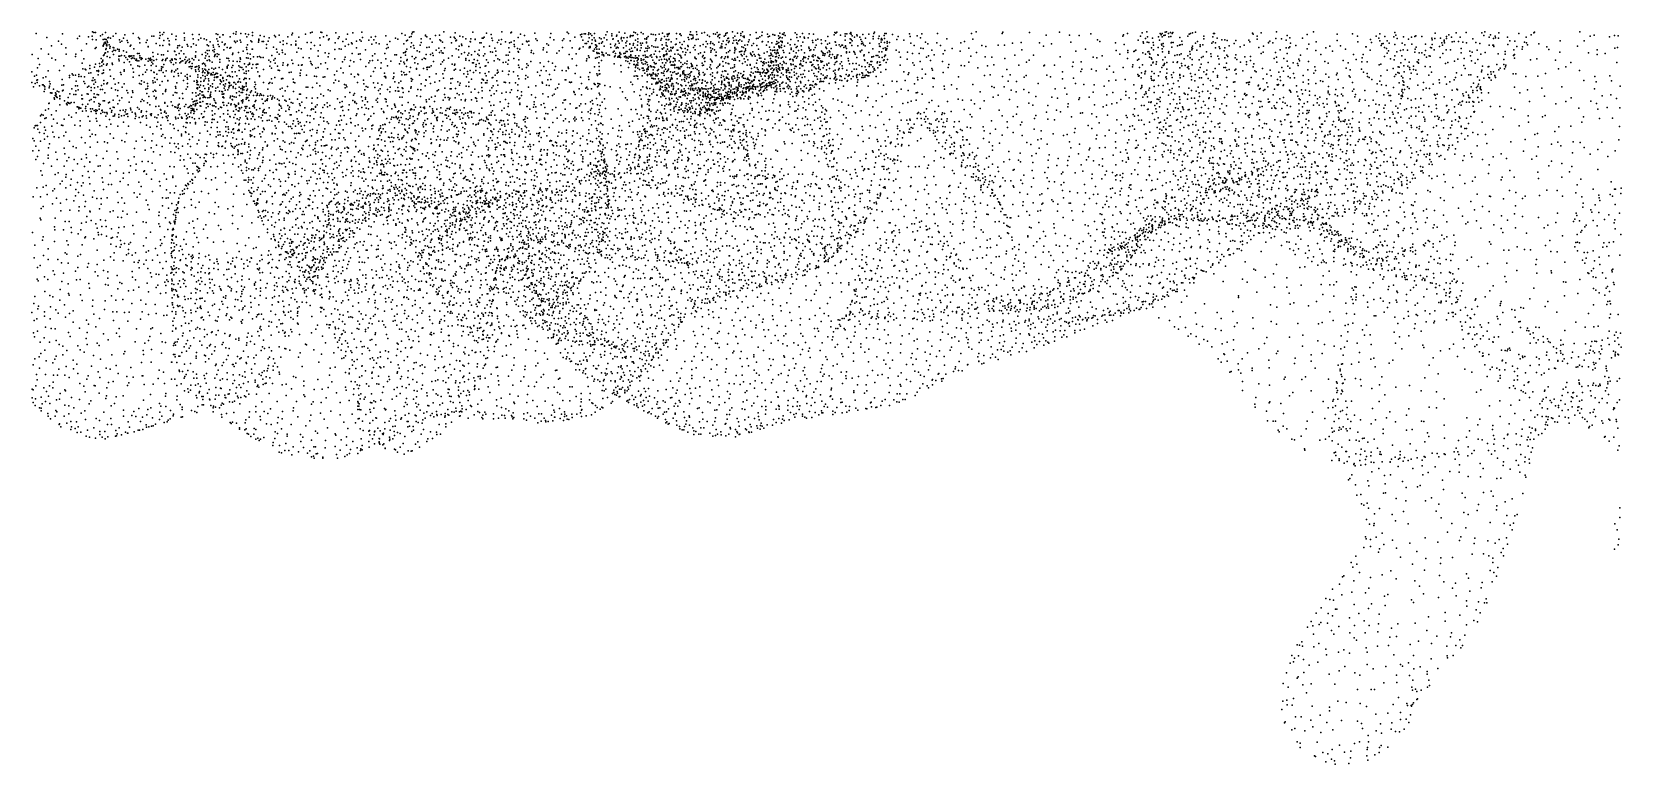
# Model space of a CAD drawing. Header units: metres. Extents: x -24.3 to 24.3, y -27.7 to 27.7.
# Drawn here: x -16.69 to 19.25, y -27.67 to -11.11 of the extents above; entities that cross this region are included whole.
import ezdxf

# ---------------------------------------------------------------- set-up
doc = ezdxf.new("R2010")
doc.units = ezdxf.units.M

msp = doc.modelspace()

# ---------------------------------------------------------------- linework, layer by layer
for p in [(-15.3148, -11.1143, 6.972), (-15.2805, -11.1286, 5.5792), (-15.2501, -11.1253, 5.8169), (-15.0226, -11.1289, -4.6983), (-13.7953, -11.1298, 0.1425), (-13.703, -11.1282, -0.2291), (-12.0626, -11.115, -10.9663), (-11.6994, -11.128, -4.0298), (-10.3863, -11.1356, -8.5228), (-10.3504, -11.1212, -15.9825), (-10.1532, -11.1184, -8.3466), (-10.1301, -11.1286, 14.352), (-9.8119, -11.1351, 14.6835), (-9.4316, -11.135, -3.6484), (-9.2264, -11.1185, -7.4961), (-8.0804, -11.1184, 16.5826), (-8.0496, -11.1162, -15.5925), (-7.3719, -11.1144, -7.2488), (-7.115, -11.133, -7.31), (-6.719, -11.1225, -7.4134), (-6.0591, -11.114, 15.6685), (-5.8416, -11.1196, 2.1801), (-4.5851, -11.1176, -9.5684), (-4.0905, -11.1366, 20.2131), (-3.6822, -11.1161, 20.6369), (-3.4109, -11.1218, 18.5983), (-3.0721, -11.1182, 17.6443), (-3.0401, -11.1345, 21.0887), (-2.9101, -11.1311, 21.1731), (-1.7915, -11.1138, 22.2335), (-1.6572, -11.116, 16.1606), (-1.4748, -11.1264, 16.1048), (-1.1931, -11.1253, 22.2287), (-0.9672, -11.1367, -3.5904), (-0.8472, -11.1135, -0.8658), (-0.6215, -11.1159, 16.0182), (-0.3085, -11.1268, 21.3719), (-0.1719, -11.1199, 21.2775), (0.3213, -11.1342, 20.0224), (0.571, -11.1393, 19.255), (1.4649, -11.1295, 15.7432), (1.5165, -11.124, 13.3843), (1.8318, -11.1259, 14.2905), (2.3662, -11.1226, 17.849), (4.6624, -11.1172, 17.542), (5.2658, -11.1192, -2.8934), (5.8727, -11.1302, 17.5181), (6.5484, -11.121, -2.8347), (8.4134, -11.1342, -5.6709), (8.5255, -11.1165, 0.1499), (8.9376, -11.1194, 1.8862), (8.9693, -11.1134, -2.4357), (9.054, -11.1283, -20.6552), (9.1073, -11.126, 2.1144), (9.5547, -11.1385, -13.8971), (9.6259, -11.1218, 15.7654), (11.4561, -11.1125, 14.9769), (12.2914, -11.1153, -21.0774), (14.1325, -11.1275, 3.7622), (15.5137, -11.1335, 13.7326), (15.74, -11.1298, 3.2527), (16.0923, -11.1394, 7.2052), (16.1615, -11.1148, 8.8648), (16.4804, -11.1384, -1.2058), (17.2751, -11.1371, -17.9011), (17.2887, -11.1239, -18.3255), (18.311, -11.1145, 3.5289), (-16.5904, -11.1499, 14.6765), (-16.4734, -11.4969, 8.2491), (-16.3454, -11.2453, 14.7064), (-16.2413, -11.4276, 8.0318), (-16.0815, -11.3245, 14.7065), (-16.0117, -11.391, 7.8682), (-15.9932, -11.1619, 14.8905), (-15.9152, -11.4784, 14.5777), (-15.6514, -11.2641, 7.5478), (-15.6117, -11.2144, 14.8658), (-15.4487, -11.382, 7.5613), (-15.401, -11.2272, 7.2322), (-15.3245, -11.2084, 4.6983), (-15.3145, -11.2865, 14.7238), (-15.2525, -11.4928, 7.5622), (-15.2319, -11.468, 14.478), (-15.2289, -11.2959, 4.2834), (-15.1341, -11.2005, 6.4403), (-15.0886, -11.1724, 14.7256), (-15.0756, -11.2902, 3.8174), (-15.0751, -11.4383, 7.2472), (-15.0711, -11.4199, 4.9587), (-15.0555, -11.4005, 4.0912), (-15.0538, -11.369, 5.4727), (-15.0376, -11.2788, 6.2411), (-15.0287, -11.3457, 5.8331), (-15.016, -11.3784, 7.0065), (-15.007, -11.288, 3.6103), (-15.0033, -11.4892, -4.9317), (-14.9977, -11.4159, -4.2649), (-14.9928, -11.4304, 14.3394), (-14.9919, -11.4101, -4.5611), (-14.9833, -11.3243, -3.9244), (-14.9737, -11.3562, 6.5477), (-14.9649, -11.2485, 14.5382), (-14.951, -11.2393, -3.6161), (-14.9377, -11.4052, 6.0539), (-14.9189, -11.4813, 5.6142), (-14.9126, -11.4478, 3.8175), (-14.9053, -11.2585, 3.2266), (-14.8473, -11.2105, -3.4235), (-14.8438, -11.4716, 14.1748), (-14.8351, -11.4755, -5.5685), (-14.7842, -11.1531, 2.8267), (-14.7011, -11.2943, -5.4835), (-14.6883, -11.3453, -3.1988), (-14.6531, -11.325, 2.9353), (-14.6163, -11.2567, 14.2691), (-14.5868, -11.1852, 2.6232), (-14.529, -11.3094, -5.8004), (-14.5123, -11.3523, -2.925), (-14.4664, -11.44, 2.8835), (-14.4503, -11.4188, 13.9984), (-14.3929, -11.1527, 14.181), (-14.272, -11.2435, -5.8129), (-14.2485, -11.2694, 14.0259), (-14.2434, -11.3655, -2.7148), (-14.1017, -11.3558, -5.9441), (-14.0767, -11.3055, 2.1549), (-14.0583, -11.4508, 2.353), (-14.0532, -11.4455, 13.7359), (-13.9714, -11.2109, -5.7719), (-13.9308, -11.2088, 1.5433), (-13.874, -11.3806, 1.8838), (-13.8027, -11.2583, 1.2001), (-13.7919, -11.4232, 13.6057), (-13.7868, -11.1954, 0.5541), (-13.7287, -11.1758, 13.7412), (-13.7236, -11.4223, -5.94), (-13.7011, -11.3097, -2.3193), (-13.6091, -11.2627, 0.0466), (-13.5816, -11.3193, 0.2842), (-13.5772, -11.3929, 13.523), (-13.5769, -11.4098, 0.9085), (-13.5239, -11.1631, -0.5405), (-13.4316, -11.2907, -0.3271), (-13.4232, -11.2104, -5.5203), (-13.3909, -11.4732, 13.4309), (-13.3818, -11.4265, -5.6599), (-13.3477, -11.4224, -2.3456), (-13.2882, -11.4617, -0.064), (-13.2443, -11.143, -2.0308), (-13.2365, -11.3036, 13.4631), (-13.2344, -11.2523, -0.6536), (-13.1749, -11.3996, -5.4665), (-13.1555, -11.4411, -0.2708), (-13.081, -11.4491, 13.3587), (-13.0517, -11.1768, -5.2288), (-13.0419, -11.2702, -2.1196), (-13.0304, -11.3828, -0.5634), (-12.9697, -11.4185, -5.3115), (-12.9182, -11.2953, -0.851), (-12.9029, -11.1705, -1.1016), (-12.866, -11.255, 13.3682), (-12.7903, -11.2709, -2.0684), (-12.7375, -11.2939, -0.9988), (-12.7192, -11.4065, -2.2516), (-12.6888, -11.4282, 13.2463), (-12.6536, -11.3434, -12.556), (-12.5889, -11.4168, -12.0804), (-12.5819, -11.4572, -13.2384), (-12.5187, -11.1571, -12.8064), (-12.5037, -11.2688, -1.1001), (-12.4841, -11.3276, -13.4681), (-12.4832, -11.1726, 13.2875), (-12.4703, -11.4014, 13.1981), (-12.4536, -11.4433, -13.9169), (-12.4362, -11.233, -11.8161), (-12.3804, -11.3468, -11.4016), (-12.3677, -11.1836, -13.7627), (-12.3602, -11.1816, -1.2512), (-12.3266, -11.4092, -0.9798), (-12.3158, -11.3874, -4.8326), (-12.2691, -11.4666, -2.2977), (-12.211, -11.4821, 13.2115), (-12.2041, -11.2276, 13.3147), (-12.1905, -11.469, -14.5811), (-12.1291, -11.1516, -4.5715), (-12.1069, -11.3225, -10.8117), (-12.0807, -11.3559, -1.1933), (-12.0719, -11.1636, -1.3808), (-12.0453, -11.322, -14.8588), (-11.9752, -11.3043, 13.3243), (-11.9606, -11.3469, -4.4663), (-11.9595, -11.1538, -10.7188), (-11.8558, -11.1559, -4.2451), (-11.8319, -11.4677, -1.3702), (-11.8224, -11.2302, -10.4417), (-11.808, -11.411, -4.2971), (-11.7887, -11.1763, -2.3065), (-11.7344, -11.3192, -1.5662), (-11.7135, -11.3362, -10.1901), (-11.6994, -11.1995, -15.3325), (-11.5605, -11.3458, -3.9128), (-11.5532, -11.2913, -9.9967), (-11.5512, -11.3084, -15.5021), (-11.55, -11.2782, -2.2165), (-11.5213, -11.1948, -2.4586), (-11.4802, -11.33, -3.628), (-11.4499, -11.3353, -9.7544), (-11.4356, -11.2227, -3.4052), (-11.3828, -11.4003, 13.4576), (-11.3772, -11.4836, -9.4194), (-11.3394, -11.3246, -15.6595), (-11.3216, -11.2471, -3.1953), (-11.2208, -11.4636, -9.2079), (-11.1982, -11.1951, -2.6832), (-11.1804, -11.2272, -9.4872), (-11.0956, -11.1873, 13.6693), (-11.0701, -11.348, -15.8368), (-11.0065, -11.3151, -9.093), (-11.0059, -11.3996, -2.8564), (-10.9196, -11.3812, -8.864), (-10.8963, -11.2261, 13.7796), (-10.8212, -11.4079, -15.9482), (-10.8067, -11.1839, -8.9826), (-10.7912, -11.1448, -2.7209), (-10.7186, -11.3239, -8.6379), (-10.7181, -11.3959, 13.793), (-10.7141, -11.4171, -8.3072), (-10.654, -11.4841, -2.9581), (-10.653, -11.2379, 13.9365), (-10.5947, -11.496, -15.9953), (-10.4977, -11.1675, 14.0859), (-10.4573, -11.3561, -8.1516), (-10.3725, -11.353, 14.0536), (-10.2937, -11.4221, -7.8372), (-10.1744, -11.2506, -8.1194), (-10.1662, -11.4148, 14.1541), (-10.0927, -11.228, -3.0516), (-10.0163, -11.1969, -16.0387), (-9.9789, -11.2949, -7.8243), (-9.9653, -11.2749, 14.3973), (-9.8297, -11.3592, -7.5281), (-9.7593, -11.268, -3.3578), (-9.7356, -11.2254, -7.7471), (-9.6527, -11.3336, 14.626), (-9.5985, -11.434, -3.5479), (-9.5776, -11.2797, -7.4657), (-9.5458, -11.167, 14.9151), (-9.5284, -11.4022, -15.9888), (-9.457, -11.3643, -7.2255), (-9.4459, -11.3827, 14.7793), (-9.3482, -11.328, 14.967), (-9.3472, -11.4754, -7.0374), (-9.2728, -11.2929, -3.8906), (-9.2405, -11.3236, -15.9508), (-9.2091, -11.241, -7.2554), (-9.0699, -11.3032, -4.1367), (-9.0108, -11.2358, 15.6909), (-8.9972, -11.3915, 15.3989), (-8.9563, -11.2978, -7.0641), (-8.9141, -11.2165, -4.2836), (-8.9008, -11.3634, -15.9079), (-8.8295, -11.3867, -4.4519), (-8.684, -11.2068, -15.8555), (-8.6667, -11.4939, -15.8786), (-8.6561, -11.4026, 15.7187), (-8.631, -11.4686, -4.7064), (-8.5945, -11.3332, 15.9166), (-8.4671, -11.2599, 16.1917), (-8.4075, -11.2832, -4.7788), (-8.3232, -11.1495, -7.0724), (-8.2782, -11.3868, 2.0622), (-8.2486, -11.1916, -15.6925), (-8.2148, -11.3174, 1.7428), (-8.1904, -11.3, -6.8192), (-8.1477, -11.2309, 16.3939), (-8.1163, -11.4505, -5.0229), (-8.1075, -11.2164, 2.7139), (-8.1049, -11.3637, 16.2088), (-8.0964, -11.1619, -7.0071), (-8.056, -11.4197, 1.455), (-8.0394, -11.484, 2.7471), (-7.9033, -11.416, -6.73), (-7.8871, -11.3527, 16.2936), (-7.8834, -11.2706, -15.55), (-7.7854, -11.1878, 3.1975), (-7.7839, -11.2011, -5.0653), (-7.7577, -11.2234, 16.4725), (-7.7561, -11.4662, 3.1299), (-7.6991, -11.4639, 16.1034), (-7.6812, -11.2695, 1.2356), (-7.6377, -11.3477, -6.8547), (-7.5597, -11.1983, -7.0386), (-7.4818, -11.4862, 15.9961), (-7.4666, -11.1889, 16.3883), (-7.463, -11.2978, 3.43), (-7.4369, -11.3206, 1.1639), (-7.4012, -11.3502, -15.1867), (-7.3586, -11.4785, -6.7595), (-7.2228, -11.2351, -14.8927), (-7.1967, -11.3617, 3.4916), (-7.1374, -11.2366, 1.1586), (-7.1186, -11.2618, -5.2004), (-7.1032, -11.314, -14.7268), (-7.0955, -11.4965, -14.9063), (-7.0879, -11.3055, -7.0296), (-7.0264, -11.4346, 15.8955), (-7.0125, -11.2112, -14.3814), (-6.9734, -11.3919, 1.203), (-6.9613, -11.4189, -14.2959), (-6.9441, -11.2286, -14.153), (-6.875, -11.2694, -13.9223), (-6.8066, -11.4475, 15.7407), (-6.7755, -11.3323, -13.5904), (-6.7661, -11.3428, 1.2912), (-6.7583, -11.2754, -7.223), (-6.6647, -11.2905, -13.392), (-6.6634, -11.2799, -5.277), (-6.5548, -11.3635, -13.2152), (-6.5244, -11.3639, -7.3484), (-6.5081, -11.2599, 3.6934), (-6.4786, -11.26, 15.7612), (-6.4705, -11.4507, 15.5244), (-6.459, -11.237, -7.5364), (-6.4103, -11.1427, -5.3511), (-6.3424, -11.439, -13.0468), (-6.304, -11.172, -7.757), (-6.2835, -11.2571, 15.6447), (-6.2682, -11.3097, 1.7293), (-6.2199, -11.4814, -7.5396), (-6.1577, -11.358, -7.7412), (-6.1271, -11.3019, -5.365), (-6.0842, -11.3899, -12.9255), (-6.0661, -11.289, 15.4681), (-5.9803, -11.3365, 2.1056), (-5.9021, -11.4733, 2.2681), (-5.8902, -11.3657, 15.2782), (-5.8832, -11.3613, -5.4592), (-5.8577, -11.1399, 15.5162), (-5.8517, -11.3479, -7.9452), (-5.779, -11.3151, -12.7821), (-5.7784, -11.3979, 3.5261), (-5.77, -11.4481, 2.5086), (-5.7075, -11.4926, 2.7751), (-5.6899, -11.2395, 15.2995), (-5.6354, -11.1694, 2.5747), (-5.5917, -11.3922, 2.9967), (-5.5445, -11.1965, 3.3576), (-5.5057, -11.3257, -5.6447), (-5.4891, -11.3426, -8.3411), (-5.4526, -11.414, -12.7193), (-5.4483, -11.322, 15.2315), (-5.3121, -11.1452, 15.2681), (-5.2882, -11.2683, -12.6593), (-5.2591, -11.3106, -5.7634), (-5.1157, -11.4719, 15.099), (-5.0456, -11.3837, -5.8128), (-5.002, -11.4131, -8.8475), (-4.9677, -11.2384, -9.0072), (-4.9502, -11.1547, -6.0109), (-4.8878, -11.2961, 15.1064), (-4.6886, -11.3103, -12.3912), (-4.6865, -11.4714, -9.2091), (-4.6573, -11.2717, 15.0374), (-4.5561, -11.1493, -6.0634), (-4.5152, -11.3197, -12.2553), (-4.4711, -11.4728, -9.521), (-4.4067, -11.233, -9.7518), (-4.2967, -11.4798, 14.8578), (-4.2837, -11.1813, 19.6011), (-4.2553, -11.2285, 19.4741), (-4.2482, -11.1674, 19.3568), (-4.2477, -11.1654, 19.8418), (-4.2252, -11.3038, 19.6471), (-4.2246, -11.4522, -12.0323), (-4.1969, -11.162, 19.2326), (-4.1759, -11.3785, 19.4564), (-4.1675, -11.1618, 20.0471), (-4.1461, -11.3798, -10.076), (-4.1117, -11.3335, 19.9018), (-4.1012, -11.1707, -6.1057), (-4.0866, -11.473, 14.7885), (-4.0822, -11.2476, 19.1258), (-4.0805, -11.4504, -6.0258), (-4.0647, -11.471, 19.6684), (-4.061, -11.449, -10.2892), (-4.0566, -11.1584, 14.8947), (-4.029, -11.1983, -10.6369), (-4.0256, -11.379, 20.0009), (-4.0148, -11.2957, -11.575), (-3.9704, -11.2477, 20.2657), (-3.9668, -11.1504, 18.9627), (-3.9476, -11.3009, -10.8521), (-3.9431, -11.3233, 19.0091), (-3.9417, -11.4058, 19.1139), (-3.9332, -11.4679, -11.468), (-3.9273, -11.413, 20.1003), (-3.9094, -11.4389, -11.1973), (-3.8618, -11.376, 20.2259), (-3.8553, -11.2478, -6.055), (-3.8153, -11.2691, 18.918), (-3.8063, -11.3724, 18.992), (-3.7835, -11.3427, 20.3514), (-3.7497, -11.2519, 20.4946), (-3.7436, -11.4363, 20.2428), (-3.7054, -11.1803, 18.8255), (-3.6899, -11.2948, 14.7189), (-3.6028, -11.3929, 18.9171), (-3.5969, -11.466, -6.0178), (-3.5766, -11.1605, 20.6772), (-3.5695, -11.2058, 9.2043), (-3.5492, -11.2802, 18.7917), (-3.5446, -11.2704, 20.6265), (-3.5087, -11.429, 9.056), (-3.4874, -11.3913, 20.5752), (-3.4747, -11.4806, 14.5766), (-3.4661, -11.2143, 20.7165), (-3.4609, -11.1892, 14.6797), (-3.4543, -11.4572, 18.8739), (-3.4315, -11.3146, 9.3641), (-3.4311, -11.4731, 20.487), (-3.4273, -11.3247, 20.6705), (-3.4096, -11.3724, 18.7337), (-3.3624, -11.269, 8.5225), (-3.3563, -11.2403, 20.7739), (-3.3429, -11.3196, 18.5991), (-3.3087, -11.4721, 18.7327), (-3.3048, -11.2481, 18.496), (-3.2807, -11.1423, 18.4361), (-3.2543, -11.3617, -5.9639), (-3.2476, -11.4307, 18.514), (-3.2347, -11.322, 18.3908), (-3.229, -11.2424, 20.8619), (-3.1688, -11.3846, 20.7794), (-3.1635, -11.3923, 8.3361), (-3.1618, -11.2295, 18.1719), (-3.1518, -11.196, 20.9582), (-3.1312, -11.4856, 18.2972), (-3.1151, -11.204, 9.6671), (-3.0924, -11.1946, 17.9692), (-3.0885, -11.415, 18.1493), (-3.0832, -11.3764, 20.8621), (-3.0526, -11.4699, 20.7717), (-3.04, -11.2991, 17.9087), (-2.9957, -11.418, 9.7251), (-2.9928, -11.1718, 17.4785), (-2.987, -11.3421, 17.7899), (-2.9816, -11.2692, 17.5542), (-2.9265, -11.3729, 20.9815), (-2.913, -11.4722, 17.8978), (-2.9111, -11.4167, 17.6789), (-2.8813, -11.3693, 17.4974), (-2.8669, -11.1616, 17.2485), (-2.8283, -11.2703, 21.1082), (-2.8062, -11.4793, 14.2457), (-2.7918, -11.3644, 17.3917), (-2.7881, -11.2757, 14.3323), (-2.7865, -11.3464, 9.7423), (-2.7817, -11.2458, 17.2505), (-2.7672, -11.4893, 17.5296), (-2.7578, -11.4387, 21.0893), (-2.7502, -11.2224, 21.192), (-2.7295, -11.4737, 8.283), (-2.6812, -11.1669, 17.0789), (-2.6709, -11.4302, 17.3347), (-2.6411, -11.1734, 21.2673), (-2.6219, -11.4532, 21.23), (-2.5876, -11.1836, 8.3697), (-2.5838, -11.3118, 21.266), (-2.5783, -11.4573, 14.1355), (-2.573, -11.2712, 17.0801), (-2.5344, -11.463, 17.2326), (-2.5035, -11.1636, 21.3455), (-2.4628, -11.3036, 21.3883), (-2.4479, -11.2657, 9.6342), (-2.437, -11.4956, 17.0931), (-2.4367, -11.4057, 8.3285), (-2.426, -11.1402, 8.5771), (-2.3943, -11.4727, 16.9418), (-2.38, -11.2215, 16.7669), (-2.3481, -11.289, 21.5332), (-2.3481, -11.4187, 21.5706), (-2.3463, -11.36, -5.5331), (-2.3237, -11.1696, 16.6363), (-2.3213, -11.4401, 16.6859), (-2.3126, -11.2104, 9.1222), (-2.3064, -11.1654, 21.5802), (-2.3007, -11.2956, 16.6186), (-2.2888, -11.1743, 8.8127), (-2.2836, -11.2896, 21.6609), (-2.2759, -11.1508, 14.1205), (-2.2413, -11.4678, 16.5596), (-2.2329, -11.3381, 21.7609), (-2.2042, -11.4818, 13.9037), (-2.1864, -11.4615, 9.4149), (-2.1306, -11.4026, 9.0793), (-2.1174, -11.3948, -5.4489), (-2.1093, -11.1486, 16.4212), (-2.1089, -11.2751, 16.4174), (-2.0366, -11.1666, -5.1459), (-2.0329, -11.352, 16.3469), (-2.0312, -11.1576, 22.0132), (-2.0205, -11.4664, -1.2243), (-2.0063, -11.1978, 16.3252), (-1.9966, -11.4885, 22.0069), (-1.9816, -11.402, 13.8127), (-1.9375, -11.3294, 22.0446), (-1.9151, -11.4908, -5.4486), (-1.8539, -11.4243, -1.0376), (-1.8471, -11.4456, 22.0712), (-1.8468, -11.2431, -1.812), (-1.8323, -11.2852, 16.2286), (-1.8128, -11.176, -1.0605), (-1.7787, -11.1788, 16.2028), (-1.7711, -11.2713, -5.1053), (-1.7444, -11.1916, -4.8819), (-1.7393, -11.2656, 13.7503), (-1.7351, -11.2325, 22.1924), (-1.726, -11.4666, 16.2245), (-1.6948, -11.4233, -5.2529), (-1.6637, -11.2898, -0.9379), (-1.6479, -11.1721, 22.2602), (-1.6206, -11.2812, 22.1937), (-1.5756, -11.4338, 22.1395), (-1.5358, -11.1469, 22.302), (-1.5052, -11.3967, -5.0653), (-1.449, -11.4544, 22.1226), (-1.4436, -11.3299, 22.1757), (-1.4134, -11.1901, 13.6105), (-1.4123, -11.3841, -2.0246), (-1.3682, -11.2227, 22.2271), (-1.3442, -11.3771, 16.2069), (-1.341, -11.4747, 13.4532), (-1.337, -11.3411, -4.7195), (-1.2954, -11.495, -5.0537), (-1.2883, -11.3786, -0.8497), (-1.2739, -11.1602, 16.114), (-1.2633, -11.4063, 22.1035), (-1.2279, -11.1685, 13.4888), (-1.1788, -11.2211, 22.1594), (-1.1636, -11.19, -4.1457), (-1.1553, -11.3507, 22.0847), (-1.1397, -11.2529, 16.19), (-1.1295, -11.1716, -2.6508), (-1.1213, -11.4741, 16.3217), (-1.1003, -11.4401, 22.0222), (-1.0864, -11.4475, 13.3637), (-1.0849, -11.4746, -4.8284), (-1.0844, -11.3858, -4.581), (-1.0598, -11.3254, 16.2591), (-1.0325, -11.213, 22.0904), (-1.0082, -11.4724, -2.538), (-1.0018, -11.1881, 16.1235), (-0.9943, -11.1534, -2.8893), (-0.9911, -11.4008, 21.955), (-0.9714, -11.309, -0.8296), (-0.9498, -11.2679, -3.9903), (-0.9357, -11.3558, 16.2937), (-0.933, -11.2533, 16.2067), (-0.9176, -11.3267, -2.7297), (-0.834, -11.3694, 21.8342), (-0.8266, -11.2465, 21.887), (-0.8157, -11.3103, -2.9337), (-0.7945, -11.2151, 16.163), (-0.7944, -11.4703, -4.5843), (-0.7657, -11.3011, -3.714), (-0.7456, -11.3634, 16.3033), (-0.7339, -11.3875, -3.9602), (-0.7313, -11.1412, 16.0593), (-0.7113, -11.3151, -3.4505), (-0.6781, -11.291, 16.2285), (-0.6591, -11.1482, 21.72), (-0.6591, -11.1928, 13.2426), (-0.6338, -11.322, 21.6304), (-0.6337, -11.4495, -3.081), (-0.6008, -11.2161, 16.1276), (-0.5982, -11.466, -0.8089), (-0.58, -11.2447, -0.8462), (-0.5784, -11.2141, 21.6), (-0.5654, -11.4151, -3.6152), (-0.5486, -11.4957, 16.3935), (-0.5025, -11.4086, 16.3075), (-0.4855, -11.3402, 21.4636), (-0.4701, -11.2958, 16.1883), (-0.4481, -11.182, 16.0541), (-0.4102, -11.4214, 13.148), (-0.3729, -11.3748, 16.248), (-0.3035, -11.2675, 16.1354), (-0.2973, -11.4243, 21.3357), (-0.2671, -11.2604, 21.3024), (-0.2299, -11.2265, -0.8268), (-0.1819, -11.1993, 16.1068), (-0.1717, -11.3405, 21.2241), (-0.1676, -11.3285, 16.1995), (-0.0791, -11.4167, 21.1578), (-0.0566, -11.167, 16.0933), (-0.0421, -11.2297, 21.1087), (-0.0361, -11.3428, 16.2427), (-0.0096, -11.4575, 13.136), (-0.0071, -11.2131, 13.1271), (0.0478, -11.3607, 20.9645), (0.0644, -11.1712, -0.8118), (0.0963, -11.4583, 20.9047), (0.1058, -11.19, 20.9617), (0.1127, -11.1877, 16.1276), (0.1432, -11.3931, 19.6947), (0.1578, -11.3287, 19.8237), (0.1709, -11.3789, 20.7284), (0.1986, -11.2072, 19.7427), (0.1997, -11.3512, 19.958), (0.2019, -11.2643, 16.2092), (0.2024, -11.4523, 20.6405), (0.2037, -11.4334, 16.3934), (0.2182, -11.4764, 20.2094), (0.2214, -11.4502, 20.4591), (0.2217, -11.1434, 16.1087), (0.2265, -11.2407, 20.6627), (0.232, -11.2349, 19.8706), (0.251, -11.3231, 20.515), (0.2629, -11.4188, 13.1306), (0.2654, -11.4659, 19.4975), (0.2778, -11.3322, 19.5176), (0.2786, -11.25, 20.004), (0.2797, -11.3524, 20.2713), (0.2859, -11.1628, 20.575), (0.3101, -11.1725, 13.121), (0.3336, -11.4349, 16.3908), (0.3439, -11.1969, 20.3467), (0.4091, -11.369, 19.3406), (0.4551, -11.4103, -0.7815), (0.4754, -11.2892, 19.2734), (0.4778, -11.4811, 16.4644), (0.5631, -11.3985, 19.1299), (0.5918, -11.4646, 16.4102), (0.6073, -11.1736, 15.9749), (0.613, -11.2413, 19.099), (0.6139, -11.4433, 18.9981), (0.6407, -11.3208, 19.0095), (0.6819, -11.2296, 13.1311), (0.7061, -11.4291, 16.2683), (0.7341, -11.1514, 18.9514), (0.7436, -11.3506, 16.0723), (0.7718, -11.2322, 18.8383), (0.7807, -11.258, 15.945), (0.8691, -11.2461, 18.7542), (0.8831, -11.4566, 16.1161), (0.8848, -11.1569, 15.7688), (0.888, -11.4942, 18.7271), (0.9655, -11.3086, 15.8771), (0.9699, -11.3535, 18.6752), (0.9893, -11.1655, 18.6499), (1.0274, -11.4662, 18.6399), (1.0382, -11.3003, -0.7331), (1.0471, -11.4161, 15.9713), (1.0852, -11.2813, 15.8279), (1.1602, -11.2944, 18.5295), (1.1645, -11.3737, 15.9094), (1.2542, -11.3157, -0.7084), (1.2635, -11.4568, 15.9817), (1.2765, -11.4906, 18.4498), (1.3027, -11.3938, 13.1564), (1.3121, -11.222, 15.7694), (1.3475, -11.3709, 18.379), (1.3835, -11.4928, 18.3608), (1.4553, -11.1804, -0.6935), (1.4778, -11.3424, 18.2702), (1.483, -11.3487, 15.915), (1.4924, -11.1433, 18.2759), (1.4982, -11.4118, 14.8863), (1.5669, -11.4085, 13.1763), (1.595, -11.4477, 18.1937), (1.5982, -11.1927, 18.2168), (1.6287, -11.417, 14.6174), (1.6393, -11.4158, 15.4308), (1.6752, -11.4658, 15.8228), (1.7001, -11.2107, 15.9115), (1.7025, -11.3013, 15.0513), (1.7026, -11.1626, -0.6809), (1.7117, -11.4274, 18.1775), (1.7126, -11.453, 16.0773), (1.7359, -11.4891, 14.2887), (1.7416, -11.1573, 18.1747), (1.8109, -11.3586, 13.4442), (1.8153, -11.153, 13.6001), (1.8184, -11.274, 14.4651), (1.8204, -11.3593, 18.1626), (1.8373, -11.2888, 15.8164), (1.8376, -11.1647, 13.8409), (1.8556, -11.4219, 16.137), (1.8609, -11.3166, 16.0846), (1.8612, -11.2038, 16.0368), (1.91, -11.2334, 18.1476), (1.9622, -11.1818, -0.7075), (1.9705, -11.2049, 16.1051), (1.9893, -11.4282, 16.2137), (2.0309, -11.237, 15.9808), (2.0566, -11.288, 16.1979), (2.0723, -11.3847, -0.6657), (2.0795, -11.3287, 18.1118), (2.0991, -11.3727, 16.2707), (2.1039, -11.173, 18.0685), (2.1165, -11.4096, 16.4596), (2.1511, -11.4274, 18.1056), (2.163, -11.2531, 16.1964), (2.2352, -11.1647, 16.336), (2.2586, -11.3705, 16.3729), (2.3339, -11.2183, 16.3559), (2.3354, -11.2713, 17.9369), (2.3519, -11.1548, 16.4834), (2.452, -11.2649, 16.5857), (2.4716, -11.2088, 17.7949), (2.4731, -11.3868, 16.6431), (2.4752, -11.4372, 17.8631), (2.4908, -11.4485, 17.0296), (2.5186, -11.2929, 16.738), (2.5192, -11.3467, 17.7905), (2.5271, -11.2632, 16.6832), (2.5422, -11.2929, -0.8657), (2.5589, -11.4942, 16.7699), (2.5858, -11.1971, 17.5418), (2.5899, -11.3513, 17.6325), (2.5936, -11.2666, 16.8446), (2.5988, -11.1547, 16.9781), (2.6039, -11.4775, 16.9578), (2.6313, -11.1511, 17.2294), (2.6432, -11.4884, 17.115), (2.6502, -11.3306, 17.1588), (2.6509, -11.3669, 17.4323), (2.656, -11.4382, 17.2469), (2.7061, -11.3522, -1.0107), (2.774, -11.1736, 16.7189), (2.8725, -11.2865, -1.2412), (2.8993, -11.2158, 16.9144), (3.0284, -11.2993, -1.4501), (3.1592, -11.1556, -1.7278), (3.1743, -11.2223, 17.1682), (3.1889, -11.3736, 17.4513), (3.2615, -11.423, -1.7566), (3.3304, -11.2035, -1.9801), (3.4061, -11.2497, 17.3483), (3.4122, -11.4793, 17.7474), (3.433, -11.1564, -2.1676), (3.4619, -11.4876, -2.0415), (3.5206, -11.3499, 17.5449), (3.5692, -11.3827, -2.253), (3.7711, -11.3622, -2.4374), (3.7863, -11.1528, 17.3525), (3.8609, -11.4236, 17.776), (4.0028, -11.271, -2.6264), (4.1185, -11.4876, -2.626), (4.3143, -11.3593, -2.6944), (4.3963, -11.3353, 17.7711), (4.4959, -11.483, 17.969), (4.5588, -11.1514, -2.7876), (4.588, -11.2797, 17.6796), (4.7906, -11.4214, -2.8107), (4.8839, -11.4484, 17.8922), (5.1621, -11.4176, 17.8497), (5.2493, -11.1506, 17.5713), (5.3062, -11.4181, -2.875), (5.483, -11.3696, 17.7191), (5.6802, -11.3546, -2.8651), (6.0924, -11.3611, 17.4962), (6.184, -11.4346, -2.8194), (6.2475, -11.1879, 17.4009), (6.3662, -11.3851, 17.3766), (6.7707, -11.1927, 17.2665), (6.8013, -11.3452, -2.8001), (6.9924, -11.1954, -2.7686), (7.2525, -11.1567, -2.6636), (7.4047, -11.2946, -2.5694), (7.4571, -11.3294, 16.9347), (7.8164, -11.3645, 16.7513), (7.9826, -11.214, -6.9586), (7.9933, -11.1785, 16.6483), (8.0105, -11.3973, -2.0635), (8.0877, -11.1492, -6.303), (8.3285, -11.3042, -7.8298), (8.381, -11.215, -1.2658), (8.4362, -11.3364, -1.089), (8.4477, -11.3676, 16.3702), (8.4904, -11.2656, -0.7682), (8.5276, -11.3467, -0.4932), (8.5386, -11.2276, -0.0733), (8.5701, -11.353, -8.0885), (8.6305, -11.4765, -3.2251), (8.6506, -11.2562, 0.6757), (8.6669, -11.3552, 0.3912), (8.6753, -11.4131, -5.0633), (8.7796, -11.4645, -4.6071), (8.7843, -11.2273, 1.2091), (8.808, -11.2989, -2.7553), (8.823, -11.1497, 16.1395), (8.8483, -11.1818, -16.2751), (8.8566, -11.3898, 0.8115), (8.8576, -11.418, 16.1672), (8.8682, -11.1545, -3.5654), (8.8702, -11.4971, -16.3821), (8.8705, -11.2256, -16.9438), (8.8951, -11.3797, -8.4513), (8.8964, -11.4437, -17.2664), (8.9078, -11.1947, -15.7471), (8.9374, -11.1882, -17.598), (9.0141, -11.1516, -8.6699), (9.0171, -11.2283, -19.6698), (9.0626, -11.2229, -20.2038), (9.0724, -11.3599, -18.998), (9.0801, -11.3538, 1.6559), (9.0847, -11.4638, -18.6707), (9.0974, -11.1531, 16.0174), (9.1196, -11.3583, -15.2232), (9.2181, -11.4269, 1.8098), (9.2621, -11.4152, -20.0601), (9.2664, -11.2454, -14.6533), (9.2729, -11.4085, -14.9351), (9.3168, -11.3275, -9.0593), (9.3238, -11.3999, -1.6585), (9.4485, -11.2143, 15.868), (9.4797, -11.1651, -9.5394), (9.5071, -11.1487, 2.5651), (9.5431, -11.4784, -20.6219), (9.5514, -11.4886, -9.6672), (9.5548, -11.4398, 15.8591), (9.6207, -11.3666, -10.0427), (9.6695, -11.3295, -20.9587), (9.7294, -11.405, -14.121), (9.7306, -11.4421, -1.1103), (9.7846, -11.405, -10.8889), (9.8085, -11.2754, 2.6674), (9.8122, -11.2152, -0.9158), (9.9937, -11.3705, -11.6787), (10.0146, -11.2277, -12.013), (10.0237, -11.3387, -21.0984), (10.0291, -11.149, 15.5775), (10.0484, -11.1532, 2.8665), (10.0725, -11.3608, 15.609), (10.073, -11.4736, -13.696), (10.1115, -11.2545, -13.0732), (10.1579, -11.4493, -0.4984), (10.1702, -11.4885, 2.7579), (10.2206, -11.2949, -12.7242), (10.2826, -11.4729, -13.3594), (10.2864, -11.2955, 2.925), (10.3405, -11.3069, -0.0733), (10.385, -11.4311, -12.994), (10.5003, -11.3747, 15.4162), (10.5371, -11.3121, 0.2933), (10.6315, -11.4557, 3.1043), (10.7239, -11.4128, -21.0904), (10.8303, -11.3047, 3.2844), (10.8515, -11.3365, 15.2473), (10.9118, -11.144, -21.1973), (10.9291, -11.165, 1.0593), (11.0169, -11.2108, 15.1497), (11.0172, -11.2776, 3.4341), (11.051, -11.4668, 0.938), (11.1047, -11.1395, 3.6945), (11.1616, -11.4381, -21.019), (11.2732, -11.3566, 15.0788), (11.2757, -11.3635, 3.7794), (11.3037, -11.3261, 1.3721), (11.3732, -11.3611, 3.9998), (11.4385, -11.2676, 4.2584), (11.5647, -11.2685, 4.5971), (11.6715, -11.4787, 4.698), (11.6746, -11.2988, -21.0284), (11.6981, -11.1984, 4.9256), (11.7355, -11.4743, 14.9113), (11.7552, -11.2517, 14.8871), (11.7568, -11.4561, 4.9461), (11.7673, -11.3689, 1.8142), (11.8941, -11.4197, 5.143), (12.0449, -11.2568, 5.3526), (12.1477, -11.4975, -20.9204), (12.1487, -11.1702, 14.862), (12.1836, -11.3944, 14.884), (12.3511, -11.3366, 2.3635), (12.5706, -11.4746, -20.9753), (12.6627, -11.434, 5.6768), (12.8222, -11.1646, 5.6364), (12.8279, -11.3063, 14.9023), (12.8989, -11.4303, 5.8081), (13.1745, -11.1586, 5.7315), (13.2879, -11.2116, 15.0077), (13.295, -11.337, 3.4556), (13.47, -11.4559, 14.7897), (13.4776, -11.4526, 5.945), (13.5774, -11.287, 14.9545), (13.6034, -11.3516, 3.7101), (13.7044, -11.2118, 10.2335), (13.7653, -11.2587, -21.2668), (13.7871, -11.1584, 9.8771), (13.7874, -11.3168, 10.5656), (13.8167, -11.4215, 10.3032), (13.8354, -11.3828, 14.8718), (13.8644, -11.3751, 10.0436), (13.8968, -11.4649, 10.6987), (13.903, -11.216, 15.0154), (13.9416, -11.4906, -21.1681), (13.9556, -11.3159, 10.9547), (14.0015, -11.3704, 5.9512), (14.1028, -11.2263, 9.7995), (14.1292, -11.4031, 11.2562), (14.1486, -11.1869, 5.8366), (14.1804, -11.2618, 14.8997), (14.2941, -11.3721, 14.744), (14.3227, -11.2267, 9.7018), (14.3518, -11.4071, 11.6774), (14.4399, -11.2778, 5.9881), (14.5033, -11.2377, 14.823), (14.5135, -11.3907, 11.8617), (14.5819, -11.2201, -21.196), (14.6024, -11.201, 3.8101), (14.6136, -11.46, 6.2213), (14.7373, -11.217, 14.7659), (14.8222, -11.3895, 14.3767), (14.9333, -11.4709, 12.7125), (14.9565, -11.477, 3.9491), (14.967, -11.2605, 12.5072), (14.9718, -11.4026, 6.3739), (14.9719, -11.2944, -21.0628), (15.0336, -11.2633, 9.5835), (15.0387, -11.1474, 14.5573), (15.1413, -11.4464, 6.5414), (15.1586, -11.2599, 12.9061), (15.1935, -11.3638, 13.9951), (15.2093, -11.4144, 13.4742), (15.2431, -11.3004, 13.1035), (15.2436, -11.3217, 9.5231), (15.2548, -11.3588, 13.7127), (15.2952, -11.2185, 6.4092), (15.2953, -11.2607, 3.6448), (15.3463, -11.1843, 14.1406), (15.4123, -11.2313, 13.428), (15.4234, -11.3392, 6.6467), (15.4689, -11.3313, 9.4413), (15.5709, -11.3345, -20.8543), (15.6087, -11.2305, 6.7363), (15.6324, -11.4925, 6.9492), (15.6638, -11.3439, 3.5519), (15.7474, -11.3645, 9.2776), (15.8892, -11.2754, 7.058), (15.9582, -11.356, -20.673), (16.0496, -11.3788, 3.2953), (16.1402, -11.1986, -0.3139), (16.2584, -11.2365, -20.5614), (16.2612, -11.4158, 8.7849), (16.2955, -11.1784, 8.6831), (16.3445, -11.4167, 7.7575), (16.359, -11.4125, 8.5189), (16.3597, -11.2647, 2.869), (16.3657, -11.4425, 7.9899), (16.3939, -11.2079, 0.0149), (16.4042, -11.2471, 7.8918), (16.4695, -11.2539, -0.8738), (16.6756, -11.2364, 2.5296), (16.6817, -11.3992, -15.9581), (16.7321, -11.3142, -19.9659), (16.8406, -11.3247, -16.5227), (16.8853, -11.443, 2.7831), (16.9308, -11.1547, 2.2811), (17.0157, -11.4525, -17.4653), (17.0592, -11.3506, -18.7835), (17.0965, -11.232, -17.1319), (17.1054, -11.3635, -18.4102), (17.1274, -11.4044, -15.0849), (17.2124, -11.1841, -17.5507), (17.387, -11.3818, -14.9071), (17.5671, -11.4533, 3.0246), (17.8634, -11.3199, 3.1526), (18.2577, -11.4381, 3.7833), (18.411, -11.3162, -14.1994), (18.5481, -11.2098, 3.9709), (18.6368, -11.1881, -13.9634), (18.9826, -11.228, -13.3849), (19.0964, -11.1982, 4.5227), (19.1029, -11.481, -13.1221), (19.1629, -11.4658, 4.678), (19.1774, -11.2008, -12.9946), (-16.6801, -11.6263, 14.1683), (-16.5409, -11.7172, 8.5014), (-16.5138, -11.8498, 14.0247), (-16.3089, -11.6185, 14.3498), (-16.2343, -11.71, 8.3271), (-16.1513, -11.7482, 14.2568), (-15.9068, -11.6167, 8.053), (-15.6972, -11.6711, 14.3609), (-15.6938, -11.6156, 7.953), (-15.5628, -11.5382, 14.4858), (-15.549, -11.8245, 8.115), (-15.5068, -11.7263, 14.2554), (-15.2454, -11.8479, 7.9998), (-15.1571, -11.826, -7.3499), (-15.1182, -11.714, 14.0924), (-15.1015, -11.7995, -4.2587), (-15.0845, -11.7842, -6.7336), (-15.0787, -11.757, -5.7142), (-15.0679, -11.8458, 13.9075), (-15.0667, -11.6518, -5.1351), (-15.0473, -11.6321, -4.0447), (-15.0386, -11.5989, -4.7252), (-15.0176, -11.5852, -5.4651), (-15.0115, -11.5159, 4.6691), (-14.9822, -11.6705, -5.9401), (-14.9818, -11.8401, -7.4935), (-14.9667, -11.5652, 4.3278), (-14.9204, -11.6918, -6.2888), (-14.8689, -11.8215, 7.7962), (-14.8652, -11.5593, 7.2333), (-14.8624, -11.8492, -3.6787), (-14.8373, -11.6258, 4.8904), (-14.8331, -11.5272, -3.4569), (-14.7946, -11.5379, 5.8277), (-14.7465, -11.5024, 6.4271), (-14.7224, -11.7331, -6.7316), (-14.7203, -11.6665, 5.087), (-14.7151, -11.5483, 6.6768), (-14.7144, -11.7671, -7.0677), (-14.7101, -11.5124, 3.4384), (-14.6968, -11.6622, 4.5054), (-14.6578, -11.6474, 5.5359), (-14.6103, -11.5412, -3.1113), (-14.5958, -11.8074, 7.4661), (-14.5905, -11.6564, 5.7702), (-14.5629, -11.6975, 7.193), (-14.5419, -11.5731, 3.2248), (-14.5212, -11.7416, -3.0482), (-14.4923, -11.6667, 6.1823), (-14.4806, -11.7948, -6.9823), (-14.4775, -11.6791, 3.9735), (-14.468, -11.6567, 6.632), (-14.4492, -11.8568, 13.5834), (-14.445, -11.6635, 3.6575), (-14.4362, -11.7152, 5.5667), (-14.4275, -11.6566, 13.7316), (-14.402, -11.704, 5.0016), (-14.3778, -11.5017, -6.0625), (-14.3777, -11.6539, 3.4311), (-14.368, -11.7177, -6.5622), (-14.3311, -11.7512, 6.3902), (-14.3217, -11.7351, 5.881), (-14.3031, -11.768, 7.0133), (-14.2973, -11.6039, -2.8101), (-14.269, -11.7708, 6.707), (-14.2571, -11.6035, 2.9219), (-14.2452, -11.6574, 3.2105), (-14.2427, -11.704, 3.889), (-14.2149, -11.7388, 5.6081), (-14.2135, -11.7042, 3.6727), (-14.1926, -11.7177, 4.4597), (-14.1104, -11.7338, 4.9525), (-14.0559, -11.7758, 13.4663), (-14.0463, -11.7197, 3.4505), (-14.0143, -11.7285, 3.8205), (-14.0112, -11.7348, 4.2394), (-14.0108, -11.7623, -2.6628), (-14.0021, -11.7077, 3.1564), (-13.976, -11.7463, 4.777), (-13.9756, -11.8019, -6.4505), (-13.9537, -11.5819, 13.557), (-13.9521, -11.8369, 5.9071), (-13.9428, -11.6737, 2.8812), (-13.9292, -11.7625, 5.3593), (-13.8687, -11.7367, 4.0387), (-13.8343, -11.6187, 2.4182), (-13.7516, -11.6306, -6.1308), (-13.7388, -11.7634, 3.1286), (-13.7262, -11.7401, 4.5541), (-13.7117, -11.6327, 13.4144), (-13.7035, -11.8496, 5.5257), (-13.6601, -11.7621, -2.544), (-13.6567, -11.7298, 4.2763), (-13.6246, -11.7074, 2.4898), (-13.6138, -11.5475, 1.8595), (-13.5578, -11.7689, 13.2509), (-13.533, -11.8108, 2.8795), (-13.5262, -11.7311, 3.9623), (-13.5145, -11.7352, 4.8811), (-13.5126, -11.7558, 3.6564), (-13.4806, -11.8495, -6.0837), (-13.4637, -11.5521, -5.8289), (-13.4492, -11.721, 4.4148), (-13.4491, -11.5608, 1.4428), (-13.4316, -11.8136, 2.6704), (-13.4235, -11.6359, 1.958), (-13.4199, -11.741, -2.4788), (-13.3518, -11.5998, 1.1406), (-13.3367, -11.8158, 3.1802), (-13.3298, -11.7189, 4.627), (-13.32, -11.7897, -5.9007), (-13.3104, -11.5405, 0.3274), (-13.2882, -11.771, 3.8729), (-13.2715, -11.7705, 2.1827), (-13.2463, -11.6141, 0.5539), (-13.2255, -11.7358, 1.545), (-13.208, -11.8206, 3.3579), (-13.2079, -11.6872, -5.7253), (-13.1956, -11.794, 1.8825), (-13.1634, -11.7599, 13.1821), (-13.1309, -11.8108, 4.8524), (-13.1282, -11.7295, 0.8965), (-13.1153, -11.7853, 4.6163), (-13.0589, -11.7186, 0.4132), (-13.0572, -11.8308, 4.3061), (-13.0257, -11.743, -2.3912), (-12.9843, -11.6859, 0.1168), (-12.9839, -11.6553, -5.5139), (-12.9779, -11.5689, -0.1563), (-12.9139, -11.758, 13.1387), (-12.8358, -11.6279, -2.3292), (-12.8245, -11.8348, -12.6263), (-12.806, -11.8237, -12.8506), (-12.7722, -11.841, -12.1524), (-12.7671, -11.7106, -0.0748), (-12.7558, -11.5823, -0.3819), (-12.7491, -11.6532, -5.3173), (-12.7247, -11.7646, -13.1642), (-12.7241, -11.536, -12.6323), (-12.7158, -11.6086, -12.2312), (-12.6796, -11.6735, -11.964), (-12.6771, -11.7476, -13.3891), (-12.6753, -11.5368, -12.9057), (-12.6605, -11.7725, -11.7053), (-12.609, -11.7996, 13.0536), (-12.592, -11.5366, -0.6749), (-12.5666, -11.5635, -13.5724), (-12.5598, -11.6738, -11.4893), (-12.5582, -11.5162, -11.7749), (-12.5468, -11.6478, -2.3134), (-12.5405, -11.6255, -13.81), (-12.4977, -11.6712, -0.4593), (-12.495, -11.6138, 13.1146), (-12.4592, -11.6276, -5.0563), (-12.4392, -11.7965, -0.2697), (-12.4367, -11.7404, -11.0474), (-12.3439, -11.523, -14.2458), (-12.2754, -11.7107, -10.6907), (-12.2359, -11.7202, -0.6564), (-12.2271, -11.7672, -2.3255), (-12.1457, -11.6275, -14.7336), (-12.1414, -11.598, -0.8922), (-12.1347, -11.7796, -4.9069), (-12.0434, -11.7819, 13.0655), (-12.0172, -11.5778, -10.4181), (-11.9809, -11.7853, -15.002), (-11.9726, -11.6996, -1.0207), (-11.9675, -11.7287, -2.2987), (-11.9071, -11.553, 13.2366), (-11.8812, -11.8385, -4.6184), (-11.8358, -11.7003, -9.8812), (-11.8276, -11.5099, -2.3054), (-11.8099, -11.6049, -15.2101), (-11.7943, -11.7104, -1.2757), (-11.7639, -11.8195, -9.4949), (-11.7619, -11.8479, -2.0001), (-11.7491, -11.6194, -1.5209), (-11.7425, -11.727, -1.7237), (-11.7051, -11.506, -1.7298), (-11.696, -11.5043, -2.0951), (-11.6921, -11.8532, -9.1943), (-11.6772, -11.6794, -15.3685), (-11.6131, -11.8525, 13.0873), (-11.6027, -11.8484, -4.2415), (-11.5815, -11.677, 13.2231), (-11.5732, -11.8422, -8.9361), (-11.541, -11.6694, -9.403), (-11.5098, -11.6941, -3.9757), (-11.4574, -11.6967, -15.5615), (-11.3311, -11.7576, -8.3599), (-11.2917, -11.7938, -3.687), (-11.2622, -11.6452, -8.8648), (-11.2159, -11.7567, -8.1643), (-11.1873, -11.7162, 13.4161), (-11.1836, -11.8209, -15.7621), (-11.1534, -11.5074, 13.5213), (-11.1399, -11.5761, -15.8014), (-11.0972, -11.6188, -3.189), (-11.0288, -11.5303, -8.6932), (-11.0217, -11.5829, -8.3236), (-11.0019, -11.8121, -3.2498), (-10.9604, -11.6211, -15.9331), (-10.8979, -11.8526, -15.9052), (-10.8067, -11.7568, -7.6018), (-10.7822, -11.826, -3.2014), (-10.6965, -11.5733, -7.9), (-10.5552, -11.6941, -7.4609), (-10.4175, -11.7001, -15.9899), (-10.3871, -11.7823, -3.1633), (-10.3765, -11.4993, -2.9972), (-10.3673, -11.8286, -7.102), (-10.3467, -11.8567, 13.7544), (-10.2142, -11.541, -7.4825), (-10.2124, -11.6672, -7.2228), (-10.1542, -11.8379, -3.2746), (-10.054, -11.5882, -3.2509), (-10.0489, -11.8174, 13.9883), (-9.9864, -11.6813, -7.0963), (-9.9711, -11.6009, -16.0076), (-9.8345, -11.7233, -3.4524), (-9.832, -11.5139, -3.3906), (-9.7397, -11.5001, -15.9974), (-9.6891, -11.5058, 14.4715), (-9.6635, -11.7912, -3.5886), (-9.6203, -11.7357, 14.3811), (-9.6015, -11.6856, -6.905), (-9.4804, -11.7608, -15.9399), (-9.4435, -11.6012, -3.7887), (-9.4063, -11.7956, -3.8977), (-9.2987, -11.6195, -6.8389), (-9.2591, -11.6131, -4.0132), (-9.257, -11.7372, 14.5957), (-9.1451, -11.5241, 14.9808), (-9.0685, -11.8148, -15.8926), (-9.0462, -11.7716, -4.2802), (-8.9849, -11.7645, 14.6661), (-8.9823, -11.6582, -6.6404), (-8.9309, -11.6075, 15.0373), (-8.8644, -11.7573, -6.4844), (-8.7871, -11.8139, -15.8261), (-8.7064, -11.6048, 15.2638), (-8.6832, -11.7219, 15.0495), (-8.5677, -11.7795, -15.8211), (-8.4782, -11.6336, -6.4493), (-8.4438, -11.6355, -4.8292), (-8.3701, -11.8394, 1.6045), (-8.3437, -11.7768, 15.2196), (-8.3436, -11.6935, 2.0524), (-8.2868, -11.5913, 15.6643), (-8.2737, -11.7969, 2.3019), (-8.2634, -11.8358, -15.7315), (-8.2422, -11.5809, 2.4069), (-8.2402, -11.5692, -15.7349), (-8.2344, -11.6405, 1.5666), (-8.227, -11.5569, -6.5153), (-8.208, -11.5064, 15.9033), (-8.2055, -11.7652, -6.3512), (-8.2019, -11.7363, 15.4036), (-8.0849, -11.6725, 2.6256), (-8.0325, -11.7232, 15.5462), (-8.0245, -11.8141, -15.6733), (-8.005, -11.696, -5.0856), (-7.9725, -11.5417, 15.9159), (-7.9625, -11.8367, 15.3446), (-7.9238, -11.5632, -15.6221), (-7.862, -11.7364, -6.3951), (-7.8166, -11.7127, 2.9557), (-7.7846, -11.7256, 15.6287), (-7.7702, -11.6255, -5.1361), (-7.6759, -11.6288, -6.5426), (-7.6288, -11.5988, -15.5023), (-7.6105, -11.6488, 15.7349), (-7.6083, -11.7826, -6.394), (-7.5457, -11.5295, 3.2825), (-7.4677, -11.5781, -5.1779), (-7.4394, -11.8463, -15.4326), (-7.4313, -11.5426, 1.1413), (-7.4083, -11.5865, -15.2883), (-7.4034, -11.7888, 1.1793), (-7.3873, -11.5986, 15.7596), (-7.3745, -11.753, 3.2416), (-7.2637, -11.7124, -15.1831), (-7.1865, -11.6532, 15.6578), (-7.1854, -11.8467, 15.3451), (-7.1258, -11.8424, 3.2891), (-7.0411, -11.5236, -5.1859), (-7.0359, -11.6858, -6.6863), (-6.9736, -11.6095, 15.6421), (-6.9028, -11.5773, -14.561), (-6.877, -11.719, 15.4431), (-6.8752, -11.7563, -14.8779), (-6.8274, -11.6401, 1.3321), (-6.8037, -11.5943, -5.1784), (-6.7949, -11.7636, -14.6619), (-6.7469, -11.6365, -13.8632), (-6.7255, -11.8151, -14.4362), (-6.7013, -11.8128, -5.1403), (-6.6841, -11.7369, 15.2996), (-6.6739, -11.5592, 15.5183), (-6.6426, -11.8487, -14.0486), (-6.6089, -11.7642, 3.4433), (-6.603, -11.6181, -13.4215), (-6.575, -11.5297, -5.229), (-6.5736, -11.6479, 1.5546), (-6.5713, -11.8297, -6.8353), (-6.4752, -11.6586, 15.2681), (-6.4458, -11.6092, -13.1561), (-6.4038, -11.7451, -7.0744), (-6.3672, -11.8073, -13.2337), (-6.3192, -11.5644, 1.8078), (-6.2736, -11.5722, 15.2514), (-6.2308, -11.7678, 3.4072), (-6.1992, -11.5534, 3.55), (-6.1964, -11.6501, -5.2636), (-6.1516, -11.7273, 2.0961), (-6.1485, -11.7238, -13.0048), (-6.1142, -11.747, -7.3933), (-6.0265, -11.8103, 2.3958), (-5.9658, -11.8017, 3.1602), (-5.9624, -11.6425, 15.1782), (-5.9265, -11.8436, -5.2651), (-5.9179, -11.641, -12.8705), (-5.9056, -11.7509, -7.622), (-5.8903, -11.5736, -7.7567), (-5.7917, -11.7167, 2.9487), (-5.6882, -11.5585, -12.7769), (-5.6845, -11.5718, 3.1924), (-5.6737, -11.7491, -7.7831), (-5.6539, -11.5072, -7.9966), (-5.4921, -11.8396, -7.9523), (-5.4049, -11.7851, -5.4223), (-5.3935, -11.5822, -8.2816), (-5.3868, -11.5328, 15.1384), (-5.3443, -11.6031, -12.7074), (-5.1941, -11.8152, -8.3639), (-5.1233, -11.5172, -8.6335), (-5.0439, -11.5769, -12.6095), (-5.0041, -11.7861, -5.6005), (-4.917, -11.8205, -12.5997), (-4.8161, -11.5974, -8.9453), (-4.7658, -11.5438, -5.8331), (-4.5352, -11.6272, 14.8726), (-4.4692, -11.7252, -9.3727), (-4.3801, -11.6146, -12.233), (-4.3149, -11.504, -9.7217), (-4.1445, -11.7689, 14.6988), (-4.1354, -11.7237, -9.8712), (-4.1028, -11.6597, -11.8948), (-4.0887, -11.6909, -5.9642), (-3.9941, -11.5408, 19.3919), (-3.9805, -11.5481, 19.5879), (-3.9685, -11.5079, 19.8296), (-3.9405, -11.7108, -10.4922), (-3.9148, -11.5826, -10.682), (-3.9128, -11.5071, 19.2267), (-3.9053, -11.603, 19.6651), (-3.905, -11.6933, -11.4002), (-3.8729, -11.5991, 19.3335), (-3.8658, -11.8151, -11.0722), (-3.8631, -11.5032, 19.986), (-3.8627, -11.6043, 19.7827), (-3.8608, -11.677, -10.8934), (-3.8091, -11.7628, -6.0403), (-3.8019, -11.5755, 19.9037), (-3.7908, -11.6374, 19.4384), (-3.7843, -11.5852, 19.2538), (-3.7589, -11.6352, 14.6165), (-3.7565, -11.657, 19.6494), (-3.6976, -11.5983, 19.9635), (-3.6602, -11.6335, 19.2735), (-3.629, -11.6447, 19.8488), (-3.5459, -11.575, 19.0925), (-3.5239, -11.5494, 8.8326), (-3.5228, -11.8366, 14.4478), (-3.5122, -11.6795, 19.541), (-3.4989, -11.6566, 19.9365), (-3.4886, -11.5998, 20.1729), (-3.4367, -11.6855, 19.6385), (-3.428, -11.6694, 19.4243), (-3.4033, -11.6897, 19.7651), (-3.4002, -11.674, 19.2844), (-3.3967, -11.65, 20.0808), (-3.3934, -11.5983, 8.6315), (-3.3923, -11.5787, 20.3133), (-3.3734, -11.6905, 19.9394), (-3.3693, -11.6185, 19.0835), (-3.2998, -11.6072, -6.0359), (-3.2875, -11.6782, 19.4725), (-3.2872, -11.6793, 19.2305), (-3.2727, -11.5934, 18.7917), (-3.263, -11.6625, 20.1906), (-3.253, -11.7659, 8.6472), (-3.2503, -11.6978, 19.9502), (-3.2463, -11.5566, 18.6578), (-3.2324, -11.6902, 19.6607), (-3.2273, -11.5558, 20.527), (-3.2092, -11.7858, 9.3385), (-3.2054, -11.7098, 18.9597), (-3.1839, -11.6731, 18.6782), (-3.1762, -11.5116, 9.571), (-3.1719, -11.8325, 14.2722), (-3.1586, -11.6841, 19.4959), (-3.1459, -11.5562, 14.3889), (-3.1434, -11.7629, 18.8342), (-3.1427, -11.6328, 18.5086), (-3.142, -11.6498, 20.3792), (-3.1346, -11.7602, 19.2837), (-3.1339, -11.695, 19.7612), (-3.1117, -11.6917, 19.6259), (-3.1021, -11.5511, 20.6279), (-3.0779, -11.8503, 9.5294), (-3.0757, -11.7011, 20.2327), (-3.069, -11.7806, 18.6044), (-3.0629, -11.8523, 18.9172), (-3.0409, -11.6563, 20.4783), (-3.0363, -11.7108, 19.5126), (-3.0163, -11.7039, 19.9234), (-3.0091, -11.8547, 19.2696), (-3.0038, -11.5049, -5.9858), (-3.0028, -11.7666, 18.4819), (-2.9997, -11.5283, 18.1351), (-2.9926, -11.7024, 20.3718), (-2.9856, -11.8163, 19.381), (-2.9772, -11.7253, 20.1015), (-2.9769, -11.7427, -6.0504), (-2.9611, -11.6598, 20.6366), (-2.9348, -11.5323, 18.0244), (-2.9136, -11.7597, 20.4562), (-2.9071, -11.7234, 19.6477), (-2.8956, -11.816, 19.4701), (-2.8681, -11.6505, 20.8102), (-2.8657, -11.7434, 18.294), (-2.862, -11.8427, 18.4464), (-2.85, -11.7368, 20.6809), (-2.8252, -11.5551, 17.8784), (-2.8205, -11.8371, 20.4554), (-2.8194, -11.6418, 18.0678), (-2.8132, -11.6864, 8.2976), (-2.812, -11.7813, 19.9605), (-2.7806, -11.6764, 14.1389), (-2.7801, -11.8091, 19.655), (-2.7777, -11.5421, 17.6904), (-2.7576, -11.6851, 21.017), (-2.7041, -11.6571, -5.9938), (-2.6851, -11.6372, 17.897), (-2.667, -11.6857, 18.0233), (-2.6492, -11.756, 21.1669), (-2.6187, -11.8086, 18.1954), (-2.6155, -11.6197, 17.5837), (-2.5908, -11.8398, -6.047), (-2.5857, -11.5501, 17.3874), (-2.572, -11.8267, 21.2669), (-2.5608, -11.6696, 17.7412), (-2.5573, -11.6945, 17.8668), (-2.5562, -11.6872, 21.3135), (-2.5006, -11.7578, 18.0133), (-2.4956, -11.5591, 17.2912), (-2.4791, -11.6803, 21.4266), (-2.4477, -11.74, 9.8366), (-2.4287, -11.8112, 21.4566), (-2.4246, -11.5066, 21.4823), (-2.4073, -11.6573, 21.5347), (-2.3975, -11.6678, 17.4123), (-2.3969, -11.632, 17.2266), (-2.3825, -11.6379, 13.929), (-2.3821, -11.7343, 17.7058), (-2.3494, -11.8172, 17.9741), (-2.3438, -11.553, 16.867), (-2.3426, -11.6276, 17.0121), (-2.3336, -11.7363, 17.5577), (-2.3307, -11.6277, 21.6656), (-2.3283, -11.6068, -5.8174), (-2.3207, -11.7706, 21.6388), (-2.3161, -11.5033, 9.7016), (-2.2803, -11.7381, 17.2292), (-2.2788, -11.5543, 16.6698), (-2.2742, -11.7137, 16.866), (-2.2575, -11.8043, 17.7164), (-2.2502, -11.6723, 16.7091), (-2.2453, -11.7832, 17.1182), (-2.2405, -11.5255, 8.345), (-2.2305, -11.5402, 21.7822), (-2.19, -11.7889, 16.7355), (-2.1778, -11.711, 9.7889), (-2.1576, -11.8503, 17.6374), (-2.1509, -11.6185, 21.8792), (-2.149, -11.8574, 17.3115), (-2.1489, -11.7278, 16.5765), (-2.1415, -11.7723, 21.8598), (-2.14, -11.7627, 13.7131), (-2.0965, -11.5273, -1.4554), (-2.081, -11.5257, 16.4019), (-2.0723, -11.6209, 8.5816), (-2.0536, -11.7669, 16.5134), (-2.0327, -11.6386, -5.7008), (-2.0155, -11.6669, 21.9772), (-2.0121, -11.8071, -1.7551), (-2.0049, -11.6986, 16.4065), (-1.9995, -11.703, 9.5891), (-1.9672, -11.8533, 16.5194), (-1.9664, -11.566, 16.3243), (-1.9222, -11.8241, 22.0171), (-1.9175, -11.6314, 9.0472), (-1.9038, -11.5772, 22.037), (-1.8746, -11.8367, 16.4451), (-1.8667, -11.7799, 8.812), (-1.8636, -11.5227, 16.2762), (-1.8005, -11.5794, 13.6216), (-1.7811, -11.8298, -0.8294), (-1.6961, -11.6869, -5.5844), (-1.6865, -11.7109, 22.0838), (-1.6855, -11.5169, 22.1197), (-1.6637, -11.7235, 16.2854), (-1.6123, -11.612, 13.5013), (-1.5664, -11.5901, -5.3855), (-1.5295, -11.8201, -5.73), (-1.5203, -11.679, -0.8425), (-1.511, -11.6485, -1.98), (-1.4827, -11.7144, 22.07), (-1.4782, -11.5759, 16.2561), (-1.4736, -11.7833, 13.368), (-1.4705, -11.7042, 16.3234), (-1.341, -11.7333, 16.3875), (-1.3371, -11.5724, 22.0705), (-1.3296, -11.5356, 16.2828), (-1.321, -11.7585, 22.0052), (-1.301, -11.7956, -2.0731), (-1.254, -11.5202, -2.135), (-1.2313, -11.6474, 13.3545), (-1.2168, -11.5767, 16.3386), (-1.2142, -11.6518, -0.8107), (-1.1347, -11.8453, -5.7664), (-1.1025, -11.7033, 16.4581), (-1.0872, -11.6796, 21.8982), (-1.0628, -11.7852, 21.8249), (-1.0266, -11.7172, -2.3153), (-1.0061, -11.6755, 13.2717), (-0.9936, -11.8161, -0.746), (-0.9793, -11.5894, 21.8514), (-0.9492, -11.6941, 16.5224), (-0.9469, -11.6704, -5.3901), (-0.9466, -11.8273, 16.6088), (-0.9379, -11.5678, -4.9809), (-0.9292, -11.8377, 21.6895), (-0.9085, -11.5393, 16.4235), (-0.8529, -11.7334, 16.5925), (-0.8172, -11.7513, 21.6406), (-0.7993, -11.5873, 16.5042), (-0.7965, -11.8573, 13.2182), (-0.796, -11.7164, -0.7613), (-0.7917, -11.5449, -4.7897), (-0.7906, -11.4996, 21.735), (-0.776, -11.7506, -2.4727), (-0.7715, -11.5057, 16.421), (-0.7342, -11.689, -5.3127), (-0.6872, -11.7709, 16.6874), (-0.6852, -11.5624, 21.6202), (-0.6593, -11.5549, 16.4512), (-0.6454, -11.629, 16.5707), (-0.6313, -11.5523, -2.8274), (-0.6255, -11.6582, -5.0787), (-0.6195, -11.8299, 21.4983), (-0.5816, -11.6173, -4.8617), (-0.5806, -11.7244, -2.6639), (-0.5774, -11.5644, 21.5346), (-0.5564, -11.7952, 16.7233), (-0.5499, -11.5345, -4.5674), (-0.5297, -11.6708, 21.4928), (-0.4993, -11.7433, -5.3273), (-0.4459, -11.8516, 16.8399), (-0.4401, -11.5943, 16.4722), (-0.429, -11.6159, 21.4349), (-0.4209, -11.6232, -3.199), (-0.4037, -11.6561, 16.5762), (-0.3816, -11.5664, -3.6577), (-0.3535, -11.6295, -4.5666), (-0.3306, -11.6632, -3.4149), (-0.3048, -11.8204, 16.8915), (-0.2849, -11.7529, -5.1687), (-0.2586, -11.6264, -3.9523), (-0.2552, -11.5085, 16.3745), (-0.235, -11.7107, 16.719), (-0.2321, -11.6497, 21.3226), (-0.2008, -11.7115, -4.7835), (-0.1938, -11.784, 16.8566), (-0.1623, -11.8107, 19.7854), (-0.1546, -11.8102, 21.275), (-0.1466, -11.8177, -3.4833), (-0.1384, -11.792, 13.2782), (-0.1321, -11.8406, 16.9639), (-0.1287, -11.5986, 16.5069), (-0.1167, -11.7292, -4.5305), (-0.0813, -11.8172, 19.9581), (-0.0638, -11.5641, 21.1447), (-0.0313, -11.799, -4.9722), (-0.013, -11.6592, 19.8064), (0.0115, -11.7181, 16.7809), (0.016, -11.5213, 16.4482), (0.0182, -11.5944, 21.0583), (0.0209, -11.6521, 16.6284), (0.0237, -11.7962, -3.9954), (0.0273, -11.7718, -0.7668), (0.0355, -11.6264, 19.6987), (0.0361, -11.8122, 16.9284), (0.0481, -11.7845, 19.6245), (0.058, -11.5335, 19.8179), (0.067, -11.667, 20.0331), (0.0833, -11.7936, 20.1623), (0.0986, -11.5278, 19.9653), (0.1087, -11.5302, -0.7974), (0.1151, -11.5808, 20.9133), (0.1271, -11.6763, 16.7015), (0.1305, -11.7553, 20.9199), (0.139, -11.6146, 16.5988), (0.1404, -11.795, 13.302), (0.1488, -11.6735, 19.5746), (0.1503, -11.7676, 16.8612), (0.1615, -11.5349, 16.503), (0.1625, -11.5805, 20.1402), (0.1703, -11.5214, 19.6166), (0.1812, -11.5824, 20.314), (0.1858, -11.5987, 20.6876), (0.1958, -11.7053, 20.3794), (0.2108, -11.6507, 20.5807), (0.2356, -11.8297, 19.4348), (0.2568, -11.7073, 19.4553), (0.2847, -11.6827, 16.7407), (0.2993, -11.5366, 16.535), (0.3052, -11.7858, 15.1065), (0.315, -11.584, 19.4126), (0.3243, -11.8132, 15.3245), (0.3596, -11.6861, 19.3325), (0.3698, -11.8309, 19.2693), (0.4448, -11.5931, 19.2445), (0.4498, -11.7398, 13.2395), (0.4665, -11.7338, 16.8324), (0.4707, -11.8355, 16.9715), (0.4788, -11.5106, 13.1307), (0.5217, -11.7426, 15.2274), (0.5244, -11.8517, 18.8965), (0.5301, -11.7671, 14.8918), (0.5316, -11.5515, 19.112), (0.5473, -11.6885, 19.027), (0.5753, -11.6631, -0.7648), (0.5927, -11.5863, 16.5862), (0.5988, -11.7101, 16.7789), (0.6268, -11.6735, 18.8837), (0.6439, -11.5375, 18.9009), (0.6795, -11.8498, 13.381), (0.6896, -11.8334, 15.8437), (0.6967, -11.8521, 16.9766), (0.7014, -11.7693, 14.6776), (0.7166, -11.5204, 16.4336), (0.7476, -11.7313, 18.7631), (0.761, -11.7776, 16.8491), (0.7699, -11.6987, 15.465), (0.7713, -11.6789, 15.0281), (0.7821, -11.5848, 18.7749), (0.8063, -11.6914, 13.1864), (0.8213, -11.8051, 18.6916), (0.8645, -11.7241, 16.6348), (0.884, -11.6744, 16.5171), (0.9026, -11.5328, 16.2271), (0.9133, -11.7995, 16.7219), (0.9296, -11.5199, -0.7333), (0.9317, -11.8022, 14.2457), (0.9538, -11.665, 18.6676), (0.9728, -11.8557, 18.5894), (0.9763, -11.6348, 15.1734), (0.979, -11.6762, 14.7938), (0.99, -11.755, 16.5564), (0.9965, -11.52, 16.1373), (1.0212, -11.6493, 15.618), (1.0653, -11.7602, 13.2796), (1.084, -11.6895, 16.3402), (1.0845, -11.7674, 18.5674), (1.0938, -11.8562, 16.6311), (1.0962, -11.7058, 14.5197), (1.1228, -11.7186, 16.0235), (1.1533, -11.7663, 16.4133), (1.1598, -11.7978, 14.1155), (1.165, -11.5517, 18.5397), (1.1868, -11.784, 16.2998), (1.1892, -11.5812, 15.0936), (1.1959, -11.5898, 13.1229), (1.1961, -11.6434, 16.2201), (1.2115, -11.5998, -0.6979), (1.2336, -11.648, 18.484), (1.2529, -11.6103, 15.8456), (1.2843, -11.8416, 13.8629), (1.3033, -11.5821, 14.8763), (1.3291, -11.8205, 18.3133), (1.3393, -11.5439, 16.0654), (1.3431, -11.6615, 16.119), (1.3522, -11.5634, 15.4472), (1.3591, -11.6259, 18.391), (1.384, -11.7007, 16.2409), (1.4171, -11.6258, 14.5874), (1.4596, -11.6804, 13.2692), (1.4596, -11.8514, 16.763), (1.4672, -11.7147, -0.6635), (1.4811, -11.8058, 16.3439), (1.5082, -11.7127, 16.4382), (1.511, -11.6802, 18.2228), (1.5174, -11.7826, 13.8957), (1.5177, -11.6384, 16.1866), (1.5333, -11.6329, 14.3514), (1.5879, -11.8354, 18.0698), (1.615, -11.6567, 14.1244), (1.6185, -11.7901, 16.3288), (1.7286, -11.586, 16.2016), (1.7337, -11.5642, 16.2689), (1.7676, -11.7134, 18.1358), (1.7784, -11.7682, 16.3165), (1.7985, -11.8351, 17.068), (1.8021, -11.572, 13.3439), (1.8788, -11.8329, 18.0413), (1.8988, -11.5575, 16.2161), (1.911, -11.5794, 13.7954), (1.9277, -11.6202, -0.6178), (1.9471, -11.8295, 16.4607), (1.9635, -11.6974, 16.3337), (2.0427, -11.5492, 18.1222), (2.047, -11.5648, 16.6855), (2.0812, -11.5256, 16.3079), (2.1246, -11.6534, 16.9703), (2.134, -11.6306, 18.082), (2.1366, -11.7479, 18.0378), (2.1436, -11.7643, 16.5031), (2.2098, -11.8157, 16.6095), (2.2384, -11.5795, 18.0381), (2.2528, -11.8541, 17.5876), (2.2803, -11.7858, 17.9274), (2.3042, -11.6835, -0.6129), (2.3072, -11.7847, 16.6728), (2.3073, -11.676, 16.5767), (2.3282, -11.5011, 17.9816), (2.34, -11.6686, 17.9415), (2.4003, -11.6514, 16.6731), (2.4251, -11.8151, 17.7556), (2.4348, -11.794, 16.8933), (2.4412, -11.6519, 17.3877), (2.4727, -11.6845, 17.8095), (2.4742, -11.5693, -0.7126), (2.4892, -11.8019, 17.0377), (2.5277, -11.5689, 17.779), (2.5355, -11.691, 16.9683), (2.5665, -11.7592, 17.4479), (2.5859, -11.7432, 17.2297), (2.5923, -11.6704, 17.5548), (2.6101, -11.645, 17.1453), (2.6137, -11.6416, 17.2911), (2.6202, -11.5107, 17.2693), (2.625, -11.5288, 17.5102), (2.63, -11.8049, 17.8564), (2.6334, -11.5192, 17.3611), (2.6594, -11.7414, -0.7991), (2.8525, -11.5312, 17.514), (2.9258, -11.5728, -1.1133), (2.9568, -11.6838, 17.8474), (3.1022, -11.7301, 18.0173), (3.1097, -11.5722, -1.3958), (3.2249, -11.6047, -1.5859), (3.2351, -11.8149, -1.4396), (3.3759, -11.6015, 17.9519), (3.3981, -11.7813, -1.7708), (3.5401, -11.6902, -2.0605), (3.5852, -11.655, 18.0867), (3.6307, -11.7612, 18.2798), (3.6579, -11.5286, 17.8823), (3.715, -11.6311, -2.2825), (3.903, -11.7853, 18.3764), (3.915, -11.6097, -2.4544), (3.9549, -11.5383, 17.984), (4.0452, -11.8544, -2.4531), (4.2991, -11.5535, 18.0816), (4.5005, -11.7961, 18.3211), (4.5441, -11.6656, -2.712), (4.6735, -11.5788, 18.0889), (4.8699, -11.6807, -2.7757), (5.0144, -11.6851, 18.1037), (5.3087, -11.7192, 17.9962), (5.5343, -11.6389, 17.8572), (5.6998, -11.5179, 17.6991), (5.802, -11.7986, 17.7709), (5.8619, -11.7524, -2.7765), (5.9599, -11.6389, 17.599), (6.5635, -11.6789, 17.3208), (6.8541, -11.8005, -2.6581), (6.9152, -11.5541, 17.1371), (7.0351, -11.7913, 17.0949), (7.1378, -11.5059, 17.0498), (7.3124, -11.6886, -2.5361), (7.3939, -11.6986, 16.9255), (7.5133, -11.6576, -2.4333), (7.8283, -11.5386, -2.2625), (7.9088, -11.6156, 16.7024), (8.0873, -11.7186, -1.93), (8.0942, -11.5819, -6.7865), (8.0946, -11.536, -7.1125), (8.2313, -11.5591, -7.5145), (8.247, -11.5511, -1.7227), (8.2749, -11.5249, 16.4813), (8.313, -11.755, 16.4635), (8.3401, -11.729, -1.5766), (8.4299, -11.5855, -5.7233), (8.4894, -11.6159, -0.9653), (8.548, -11.5667, -5.4161), (8.5637, -11.5577, -0.6641), (8.5823, -11.6901, 16.3333), (8.5835, -11.6014, -3.6725), (8.5884, -11.6211, -2.9094), (8.6177, -11.7039, -8.0258), (8.6364, -11.729, -4.1849), (8.6551, -11.8173, -5.0658), (8.6633, -11.802, -0.4624), (8.6728, -11.5234, 0.1945), (8.7326, -11.8419, -0.1844), (8.7436, -11.7928, 0.0341), (8.7725, -11.6372, -2.4356), (8.776, -11.6422, 0.3605), (8.8791, -11.5691, -16.9778), (8.8854, -11.7439, 16.2071), (8.9173, -11.8575, -8.3647), (8.9242, -11.833, -2.1432), (8.9355, -11.6828, -17.7429), (8.9757, -11.8098, 0.647), (9.0164, -11.5578, 0.9968), (9.0179, -11.5965, -15.8022), (9.118, -11.7986, -18.5859), (9.1562, -11.6491, -8.681), (9.2059, -11.6374, 1.3606), (9.2074, -11.8033, 1.1714), (9.2177, -11.7909, -15.4844), (9.2603, -11.6352, 16.0229), (9.2998, -11.6083, -19.4656), (9.3066, -11.8321, 1.3765), (9.3684, -11.7214, -9.0391), (9.4513, -11.6534, -14.9083), (9.4938, -11.5565, -20.338), (9.5032, -11.7, -19.772), (9.5043, -11.6187, 2.0273), (9.5359, -11.5237, -1.4093), (9.5468, -11.7383, -9.497), (9.6527, -11.5294, -14.4121), (9.7051, -11.7497, -20.1346), (9.7482, -11.8459, 2.1766), (9.7585, -11.6942, -10.4741), (9.7934, -11.6682, 15.7903), (9.8742, -11.5637, 2.433), (9.9089, -11.8053, -14.3612), (9.9655, -11.6099, -20.7164), (9.9803, -11.6724, -14.0881), (10.1258, -11.6661, 15.6383), (10.1523, -11.727, -11.6247), (10.16, -11.8468, -0.7367), (10.2732, -11.5415, -12.092), (10.2834, -11.7035, -13.7867), (10.3267, -11.8222, -11.8746), (10.3341, -11.6444, 2.8432), (10.3515, -11.6728, 15.5365), (10.5227, -11.7, -12.2607), (10.5313, -11.6327, 2.9981), (10.5578, -11.7373, 15.4537), (10.6372, -11.802, -13.5691), (10.7403, -11.6763, -13.0618), (10.772, -11.7897, 3.1659), (10.7761, -11.8504, -20.7104), (10.8622, -11.7631, -12.6746), (10.8641, -11.6742, 15.3055), (10.9411, -11.8338, 3.3069), (11.1042, -11.6064, 3.447), (11.1523, -11.5747, 15.1603), (11.3999, -11.7144, 3.7594), (11.4319, -11.5796, 3.9649), (11.4552, -11.6866, -20.8467), (11.4618, -11.7987, 1.1396), (11.5403, -11.5235, 4.3065), (11.6187, -11.7132, 14.9801), (11.6917, -11.779, 4.4879), (11.698, -11.6005, 1.5773), (11.8325, -11.815, 4.833), (11.9311, -11.828, 14.816), (11.9599, -11.7331, 1.7348), (11.9712, -11.7707, -20.7371), (11.9933, -11.6431, 5.2509), (12.1782, -11.7814, 5.4858), (12.3419, -11.5374, 14.7918), (12.4551, -11.6291, 2.3246), (12.5462, -11.7845, 14.6701), (12.6227, -11.8242, 5.8586), (12.7168, -11.5512, 14.7875), (12.9579, -11.763, 5.9814), (13.01, -11.5019, -21.0319), (13.0751, -11.8145, 3.415), (13.1973, -11.6268, 14.6807), (13.2535, -11.7364, -20.9777), (13.3863, -11.7901, 14.4845), (13.3886, -11.7034, 3.7644), (13.4125, -11.6237, 14.6275), (13.5024, -11.7896, 6.1823), (13.5683, -11.5272, -21.1216), (13.8102, -11.8483, -20.9655), (13.8929, -11.6708, 14.5441), (13.9583, -11.5963, 4.0093), (13.9892, -11.5461, 10.8948), (14.0333, -11.7205, 6.2827), (14.1135, -11.7473, 10.2398), (14.1258, -11.6573, 11.1098), (14.1754, -11.5683, 14.5666), (14.26, -11.5349, 11.4494), (14.2645, -11.8121, 6.4486), (14.2847, -11.6573, 14.3957), (14.315, -11.5194, 4.0244), (14.3646, -11.7407, 11.7152), (14.4119, -11.5273, 9.89), (14.4563, -11.7965, 9.9959), (14.5814, -11.5751, 14.3036), (14.591, -11.5025, 12.0858), (14.6342, -11.7905, 6.5466), (14.6582, -11.8091, 12.4765), (14.6606, -11.7448, 13.9188), (14.6643, -11.8222, 12.7255), (14.6814, -11.5898, 12.314), (14.7364, -11.5916, 14.1097), (14.8008, -11.6306, 6.4939), (14.8231, -11.5392, 9.718), (14.8432, -11.6879, 13.7583), (14.9035, -11.6577, 13.1233), (14.9316, -11.6643, 13.353), (15.0183, -11.5194, 13.9032), (15.1574, -11.6935, 6.7825), (15.2105, -11.6008, 9.5854), (15.2774, -11.8296, 4.1094), (15.2898, -11.5208, -20.8627), (15.326, -11.8049, 6.9463), (15.3885, -11.5223, 6.7865), (15.4804, -11.7762, 9.4877), (15.5499, -11.7336, -20.6269), (15.6291, -11.5874, 3.7776), (15.6928, -11.7159, 9.3501), (15.826, -11.5533, 7.1703), (15.8417, -11.6592, -20.5479), (15.8659, -11.7687, 3.765), (15.8761, -11.5751, 9.2084), (15.9438, -11.8189, 9.0906), (15.9875, -11.5251, 7.3597), (16.003, -11.742, 7.5312), (16.0696, -11.6191, 3.5182), (16.1701, -11.5791, -20.3598), (16.4319, -11.8545, -16.3186), (16.4674, -11.6097, -20.0265), (16.5912, -11.8505, -15.3243), (16.5935, -11.742, -16.5906), (16.6231, -11.6192, -19.7171), (16.6258, -11.5551, -15.578), (16.813, -11.6516, -18.7924), (16.816, -11.5227, -16.8376), (16.8181, -11.6408, -15.1832), (16.8339, -11.6266, 3.0149), (16.8374, -11.7094, -18.068), (17.0053, -11.5019, -17.9302), (17.1936, -11.7453, -14.8863), (17.337, -11.7269, 3.1552), (17.6142, -11.5108, -14.7193), (17.763, -11.7512, 3.4102), (17.8603, -11.5738, -14.5536), (18.1054, -11.81, -14.39), (18.508, -11.5921, -14.0669), (18.7052, -11.5169, -13.8509), (18.7065, -11.624, 4.3199), (18.887, -11.6044, -13.5274), (19.1445, -11.8099, -13.0116), (-16.6837, -12.0154, 9.4568), (-16.6245, -12.1144, 10.9742), (-16.5805, -12.0921, 13.7127), (-16.5722, -12.2031, 11.7092), (-16.5573, -11.9312, 8.9464), (-16.5542, -12.2019, 10.6995), (-16.4293, -12.1552, 9.3167), (-16.3687, -12.1276, 9.0882), (-16.3195, -11.9963, 8.6766), (-16.0623, -11.9867, 8.5309), (-16.001, -12.1946, 8.7474), (-15.9621, -11.881, 8.3684), (-15.8349, -12.1454, -7.5646), (-15.832, -12.099, 8.5472), (-15.7741, -12.0616, 13.9099), (-15.748, -12.0944, -7.8358), (-15.7001, -12.0929, -7.2388), (-15.6248, -12.1239, -8.1188), (-15.6212, -12.0749, -6.9955), (-15.5736, -12.121, 8.4515), (-15.536, -11.9519, -7.8027), (-15.4953, -12.1278, -6.4706), (-15.4829, -11.9593, -7.4296), (-15.4675, -11.9725, -7.1685), (-15.3952, -12.0485, -8.1254), (-15.3719, -11.8777, -7.6221), (-15.3715, -11.9444, -6.8345), (-15.3524, -12.041, 8.2611), (-15.3221, -12.2169, -8.4142), (-15.3103, -12.2161, -5.4954), (-15.3006, -12.1557, -5.965), (-15.2667, -11.9155, -6.5779), (-15.2632, -12.2014, -5.0972), (-15.2151, -11.9961, -5.3524), (-15.186, -12.0849, -8.2445), (-15.1806, -12.0073, -4.5831), (-15.1797, -11.9904, -4.8776), (-15.1515, -11.8996, -5.0822), (-15.1031, -11.8842, -6.0095), (-15.0934, -12.0553, -4.0656), (-15.0662, -11.9796, 8.0611), (-15.0648, -12.0442, 13.7243), (-15.0561, -12.2133, 13.4911), (-14.9988, -11.8666, -7.7394), (-14.9252, -11.9739, -8.0773), (-14.9084, -12.1197, -8.26), (-14.8291, -12.1736, 8.1829), (-14.6842, -12.0295, -3.315), (-14.6656, -12.078, 13.4948), (-14.596, -12.0015, -7.8371), (-14.5951, -11.9713, 7.8137), (-14.4032, -11.9452, 7.5807), (-14.3978, -12.1378, -7.8533), (-14.3849, -12.0275, -7.575), (-14.2869, -11.8851, 7.3807), (-14.2601, -12.1047, 13.2662), (-14.248, -11.8977, 13.4658), (-14.1774, -12.0753, -7.3083), (-14.1327, -11.8681, -6.7056), (-14.1154, -12.023, 7.5114), (-14.0877, -11.9747, -6.9113), (-13.9902, -11.8752, 6.4061), (-13.9899, -11.9842, 13.2911), (-13.9295, -12.0219, 7.3949), (-13.9207, -12.0354, -6.7234), (-13.9116, -12.1556, -6.9984), (-13.8773, -11.8913, 6.2156), (-13.8589, -12.0726, 13.1213), (-13.8504, -12.1941, 7.7995), (-13.8107, -11.9909, 7.1902), (-13.7613, -11.9845, 6.9689), (-13.7551, -11.9049, 5.9977), (-13.752, -11.9519, 6.5333), (-13.725, -11.9119, -6.3421), (-13.7225, -11.9153, 13.2211), (-13.7135, -12.0319, -2.629), (-13.6811, -12.1192, 7.5103), (-13.6464, -11.999, 6.7522), (-13.6093, -12.2106, -6.5504), (-13.5304, -12.0187, -6.2814), (-13.5187, -11.9898, 6.1987), (-13.4776, -12.1234, 7.2766), (-13.4586, -12.0161, 13.0266), (-13.4313, -11.9803, 5.8999), (-13.3906, -11.9484, 5.6404), (-13.3808, -12.0594, 6.584), (-13.3705, -12.1068, 6.8947), (-13.3083, -12.0501, -2.5283), (-13.2602, -12.2148, 7.3675), (-13.2223, -12.1181, 12.8307), (-13.1766, -12.1427, 6.6595), (-13.174, -12.0758, 6.0747), (-13.1672, -12.1842, -6.1367), (-13.1279, -11.9045, 2.5631), (-13.1065, -12.1186, 6.3182), (-13.1014, -11.8954, 2.2703), (-13.0773, -11.9447, 5.3905), (-13.062, -11.8961, 3.1948), (-12.9906, -11.9117, 3.478), (-12.9871, -11.9698, 2.7402), (-12.9816, -12.0078, 12.9006), (-12.9765, -11.9035, 3.7202), (-12.9528, -11.8945, 1.4397), (-12.9519, -12.2116, 6.5762), (-12.9313, -12.1379, -12.8522), (-12.9304, -12.0889, 5.7751), (-12.9143, -11.9615, 1.8415), (-12.9134, -11.8858, 1.1418), (-12.9061, -12.0014, 2.534), (-12.8999, -11.9221, 3.994), (-12.8625, -12.1541, -12.1889), (-12.8285, -11.9492, -12.4127), (-12.8246, -12.0332, 3.0596), (-12.8215, -12.1008, -11.9293), (-12.8178, -12.0154, 2.0526), (-12.8139, -11.9936, -2.3868), (-12.7931, -12.2077, 5.9518), (-12.7778, -12.0407, 3.2918), (-12.7764, -11.9587, 4.3642), (-12.7674, -12.1225, 5.511), (-12.7626, -12.1673, -5.7891), (-12.7609, -11.8787, -5.5203), (-12.7494, -11.9771, -11.6784), (-12.7242, -12.0968, 2.814), (-12.7165, -12.0079, 4.1478), (-12.704, -12.042, -11.3788), (-12.7038, -12.0513, 5.0331), (-12.6951, -12.1752, -11.1578), (-12.6932, -12.0537, 1.727), (-12.6853, -11.9647, 0.6049), (-12.6834, -12.0401, 1.3851), (-12.6395, -12.0828, 3.7178), (-12.6311, -12.0524, 4.6892), (-12.6177, -11.9376, 12.885), (-12.6102, -12.0824, -5.5854), (-12.5878, -12.0363, -13.9243), (-12.5695, -11.9582, -11.1113), (-12.563, -12.0834, 1.1904), (-12.5615, -12.2088, 5.2127), (-12.5581, -12.1497, 2.4155), (-12.5451, -12.1359, -10.7193), (-12.5331, -11.9333, 0.1009), (-12.5304, -12.0743, 0.7531), (-12.5215, -12.0489, 0.4708), (-12.5051, -12.1444, 1.8641), (-12.5019, -12.1315, 1.5913), (-12.4961, -12.1341, 4.2927), (-12.4931, -12.1386, 4.0231), (-12.486, -12.0569, -14.1251), (-12.4818, -12.1336, -10.3983), (-12.4514, -11.9232, -10.8537), (-12.4248, -12.2015, 3.6872), (-12.4211, -12.0972, -5.4439), (-12.4101, -12.096, 0.2862), (-12.3747, -11.9669, -14.3139), (-12.3705, -12.149, -10.1285), (-12.3688, -12.1669, 12.6877), (-12.3048, -12.0362, 0.0065), (-12.2833, -12.2, 1.0409), (-12.2715, -11.91, -10.4039), (-12.2714, -11.9002, -14.5302), (-12.2686, -11.9344, 12.9423), (-12.2636, -12.1194, -14.6167), (-12.2445, -11.8695, -5.0881), (-12.226, -12.1003, -2.2411), (-12.1991, -12.1254, -9.5474), (-12.1622, -11.9188, -0.5226), (-12.1604, -12.0189, -9.9438), (-12.1484, -12.1283, 12.7907), (-12.1431, -11.8717, -14.7831), (-12.087, -12.0198, -9.7377), (-12.0526, -12.1105, -9.1731), (-12.0057, -11.8822, -0.7955), (-11.9988, -11.9878, -2.2071), (-11.9876, -12.1769, -8.2727), (-11.976, -11.9093, -4.8247), (-11.9358, -11.9168, -9.6142), (-11.9082, -11.9641, -9.3373), (-11.8948, -12.1941, -1.8325), (-11.8876, -12.0485, 12.8787), (-11.8694, -12.1619, -4.9422), (-11.8429, -12.0573, -8.5385), (-11.8424, -11.9079, -1.1076), (-11.839, -12.0062, -8.9803), (-11.839, -12.1702, -0.7178), (-11.7969, -11.8599, -1.4372), (-11.787, -11.9944, -1.7581), (-11.767, -12.174, -7.8987), (-11.7147, -11.9343, -4.4876), (-11.6036, -11.9239, -8.3943), (-11.5773, -12.021, -8.0133), (-11.5392, -12.124, -7.7083), (-11.5375, -12.1091, -4.4243), (-11.452, -11.9653, -15.5583), (-11.3066, -11.891, -7.9598), (-11.2685, -12.1781, -4.1179), (-11.2681, -11.937, 13.2223), (-11.1913, -12.1482, -7.1624), (-11.135, -11.8888, -7.7292), (-11.1188, -11.9778, -7.4889), (-11.0841, -11.9854, -3.5806), (-11.0432, -12.1765, -3.7467), (-11.028, -12.1685, -15.7829), (-11.0125, -12.17, 13.2075), (-11.0091, -11.8689, 13.4123), (-10.9032, -11.8771, -7.4395), (-10.8685, -12.0334, 13.3797), (-10.8243, -12.0265, -3.3688), (-10.7742, -12.1856, -6.8802), (-10.6547, -11.8705, -7.1902), (-10.6217, -12.1014, -15.9213), (-10.6185, -12.0489, -6.965), (-10.6054, -11.9838, -3.2955), (-10.5926, -11.8641, 13.6464), (-10.5777, -11.8616, -15.9608), (-10.4732, -12.0921, 13.5601), (-10.2976, -12.1158, -6.734), (-10.2681, -11.9358, -6.9298), (-10.251, -12.1226, 13.6532), (-10.2157, -11.9228, -15.9846), (-10.0973, -12.1406, -15.9534), (-10.0621, -12.1325, -6.6024), (-9.9981, -11.9523, -6.7818), (-9.8416, -12.0863, 13.8506), (-9.8167, -12.2036, -6.4656), (-9.7937, -12.0025, -6.6259), (-9.6993, -11.9369, 14.117), (-9.6505, -12.0411, -3.6646), (-9.5014, -11.8898, 14.2679), (-9.4649, -12.0704, 14.0149), (-9.388, -12.1275, -3.9343), (-9.3119, -12.069, -15.859), (-9.3013, -12.0869, -6.3657), (-9.1872, -12.2101, -4.1534), (-9.132, -11.8949, -6.4654), (-9.0238, -12.1193, 14.1344), (-8.9588, -12.0103, -15.7963), (-8.9261, -11.9248, -4.4179), (-8.7924, -11.9329, -6.312), (-8.7162, -12.0446, 14.3635), (-8.7097, -12.1264, -6.1718), (-8.6877, -12.125, 1.7039), (-8.6813, -12.1566, 14.1713), (-8.6412, -11.8843, 14.7621), (-8.5143, -12.1715, -4.769), (-8.503, -12.1308, 2.227), (-8.5026, -12.0483, -6.1976), (-8.3275, -12.0069, 1.3763), (-8.322, -12.0856, 14.5763), (-8.2754, -12.0329, -4.9738), (-8.2533, -12.0844, 2.3811), (-8.218, -11.8952, 15.0446), (-8.2126, -12.0756, -6.1657), (-8.1446, -12.0205, 14.8191), (-8.1277, -11.9202, 2.5348), (-8.1127, -12.1714, 14.6132), (-8.0765, -12.1934, -15.6172), (-7.9899, -11.9568, 2.7493), (-7.9872, -11.9429, -5.0915), (-7.9239, -12.091, -6.1406), (-7.8273, -11.9449, -15.598), (-7.777, -12.2024, -15.5376), (-7.773, -12.2058, -5.1717), (-7.7548, -11.9227, -6.2298), (-7.7483, -11.9673, 2.8901), (-7.7294, -11.9155, 1.1301), (-7.6965, -12.1327, 1.1385), (-7.6938, -11.9098, 15.2782), (-7.6608, -11.8802, -5.1732), (-7.5463, -12.0656, -5.1695), (-7.3955, -12.0637, 1.2323), (-7.3807, -12.1592, 3.0402), (-7.3555, -11.9868, 15.1351), (-7.3416, -11.9433, -6.358), (-7.2121, -12.1796, -15.4466), (-7.1784, -12.1703, 1.3161), (-7.1398, -11.9827, -5.1499), (-7.1265, -11.8679, -6.5194), (-7.1038, -11.9572, 15.1623), (-7.0048, -11.9792, -15.1722), (-6.9178, -12.0597, 1.388), (-6.9068, -11.9375, -6.588), (-6.8615, -12.1307, -6.4943), (-6.8372, -12.0126, -15.0292), (-6.8285, -12.0717, -5.1208), (-6.7749, -11.9908, 15.1514), (-6.7446, -12.185, 3.155), (-6.6972, -12.0333, -6.634), (-6.6513, -11.9002, 1.6039), (-6.6484, -11.9857, -14.6672), (-6.5589, -12.0385, -14.3188), (-6.5466, -11.9237, -13.7715), (-6.5054, -12.182, 3.1241), (-6.4904, -12.1888, 2.0491), (-6.4719, -12.2034, -14.4717), (-6.4339, -12.0574, -13.6164), (-6.4338, -11.8919, 3.3849), (-6.4224, -11.8803, -5.166), (-6.4109, -12.112, -5.1108), (-6.3882, -12.2131, -14.0302), (-6.3532, -12.0182, 15.09), (-6.2811, -12.1568, -6.7716), (-6.2634, -12.1487, 2.5271), (-6.2139, -12.09, -13.2796), (-6.1654, -12.0453, -7.025), (-6.1567, -11.9834, 2.4212), (-6.1416, -12.0239, 2.7973), (-6.0424, -12.0025, 15.0431), (-5.9095, -12.0818, -13.0222), (-5.8905, -12.0055, -7.3959), (-5.7983, -12.0148, 15.0074), (-5.7016, -12.106, -7.4705), (-5.6828, -11.8651, -5.3049), (-5.672, -12.1799, -5.2472), (-5.6675, -11.9194, -12.821), (-5.5978, -11.9613, -7.7188), (-5.5227, -12.1745, 14.9625), (-5.5153, -12.0988, -12.875), (-5.503, -11.9204, 15.0003), (-5.4724, -12.1422, -7.7439), (-5.4659, -11.8721, -12.7483), (-5.2524, -12.0225, -8.1264), (-5.2028, -12.1006, -12.7507), (-5.1732, -11.9853, -5.5007), (-5.1119, -11.896, -12.6754), (-5.0544, -11.9919, -8.3907), (-5.0199, -12.1984, 14.8011), (-4.9848, -12.0777, -12.6592), (-4.9558, -12.1948, -5.5893), (-4.8656, -11.981, -8.6436), (-4.8493, -11.8971, 14.8617), (-4.695, -11.9854, -5.7291), (-4.6271, -12.2016, -8.858), (-4.6097, -12.2008, -5.7922), (-4.6093, -11.9949, 14.7625), (-4.5611, -11.9132, -12.4458), (-4.5517, -11.9452, -9.1212), (-4.4003, -12.0595, -9.2726), (-4.372, -11.8761, 14.7369), (-4.2805, -12.1387, 14.6085), (-4.0989, -12.1344, -5.9788), (-4.0903, -12.1938, -9.7458), (-4.0688, -12.0296, -9.8893), (-3.9653, -11.9057, -10.2749), (-3.9119, -12.0647, -11.6123), (-3.9009, -12.1002, -10.3556), (-3.8601, -12.0681, -11.2327), (-3.8592, -11.9908, 14.5192), (-3.8569, -11.8948, -10.7095), (-3.8451, -12.0633, -10.9834), (-3.3705, -11.8738, -6.0956), (-3.3643, -12.0181, 14.2862), (-3.1983, -11.9216, 9.0949), (-3.0705, -12.1183, 9.2959), (-3.0431, -12.0022, 14.1238), (-3.0409, -11.9197, 8.6245), (-3.0292, -11.8812, 19.1493), (-3.026, -12.1048, 8.8961), (-2.9894, -12.1132, -6.1279), (-2.9889, -11.8703, 18.6854), (-2.9865, -12.179, 9.5516), (-2.983, -11.9337, 18.8596), (-2.9439, -11.9677, 19.0042), (-2.8899, -12.1072, 9.8325), (-2.889, -11.9349, 18.6696), (-2.8663, -11.9909, 18.7735), (-2.8628, -11.9317, -6.0951), (-2.8437, -11.9815, 19.227), (-2.8287, -12.0461, 18.9496), (-2.7836, -11.9603, 19.3509), (-2.7816, -12.0021, 18.6518), (-2.7674, -12.0979, 19.0447), (-2.7652, -12.0771, 18.8239), (-2.765, -11.9527, 20.532), (-2.7639, -11.8596, 19.5271), (-2.7601, -11.934, 18.5053), (-2.7526, -11.9632, 20.3999), (-2.7477, -11.9055, 20.2227), (-2.7231, -12.0723, 20.8255), (-2.7012, -11.8827, 21.0599), (-2.6935, -12.1122, 20.6768), (-2.6925, -11.8882, 20.002), (-2.6825, -12.075, 20.4065), (-2.6805, -11.9045, 18.4034), (-2.6727, -12.0971, 8.6023), (-2.6701, -11.9044, 13.9614), (-2.6695, -12.1026, 13.8486), (-2.6693, -12.165, 18.9957), (-2.6691, -12.0947, 19.2463), (-2.6417, -12.0423, 18.5603), (-2.6398, -11.9726, 21.1179), (-2.6393, -12.1672, 18.8385), (-2.6381, -12.0665, 21.0262), (-2.6323, -12.1733, 20.823), (-2.6252, -11.9015, 8.3978), (-2.6115, -11.9191, 19.6471), (-2.5954, -12.069, 19.3878), (-2.5944, -12.1735, 20.9435), (-2.5803, -12.0807, 10.0458), (-2.5791, -12.1083, 20.2193), (-2.5446, -12.109, 21.1189), (-2.5431, -11.9909, 19.8928), (-2.5281, -12.063, 20.0327), (-2.5214, -11.9633, 21.2744), (-2.5205, -12.1793, 18.6118), (-2.5192, -12.1792, 19.3577), (-2.4682, -11.895, 21.378), (-2.4532, -12.0441, 19.6507), (-2.4497, -12.2025, 20.1062), (-2.4338, -12.1888, 21.1613), (-2.4315, -11.9277, 18.2841), (-2.4153, -12.0475, 18.3764), (-2.4069, -12.0508, 21.3339), (-2.3913, -12.0983, 19.8523), (-2.3873, -11.9106, 8.4231), (-2.3864, -11.9996, -6.0405), (-2.3797, -11.8667, 13.7974), (-2.3573, -11.9588, 21.4866), (-2.3376, -12.1726, 19.5771), (-2.3301, -12.0111, -1.2461), (-2.31, -11.9909, 10.0687), (-2.2907, -11.9592, 18.1689), (-2.2897, -12.1564, 8.5141), (-2.2493, -12.0174, 21.5824), (-2.245, -12.1952, 18.298), (-2.2368, -12.1809, 19.7021), (-2.2343, -11.8653, -5.9416), (-2.2254, -12.1451, 21.4731), (-2.2208, -12.092, -1.0584), (-2.2149, -11.8624, 17.8939), (-2.2124, -12.1786, -6.0892), (-2.1941, -12.0323, 18.1286), (-2.1937, -11.8685, 21.7709), (-2.1595, -12.0172, 21.6961), (-2.1563, -11.8744, 17.0532), (-2.1473, -11.9242, 17.9922), (-2.1179, -12.061, -1.8599), (-2.1072, -11.9176, 16.937), (-2.1047, -12.0714, 10.0932), (-2.0965, -12.1784, 18.1348), (-2.0758, -11.9167, 16.7595), (-2.0752, -11.9196, -1.0208), (-2.0708, -12.05, 18.0027), (-2.0658, -11.9513, 17.1401), (-2.0616, -11.9207, 17.7122), (-2.0597, -11.9181, 17.5677), (-2.0376, -11.9526, 17.4152), (-2.0287, -12.1139, 13.47), (-2.0217, -12.0932, -0.8757), (-2.0156, -11.9045, 16.6339), (-2.0012, -11.8967, 21.9285), (-1.9869, -12.1985, 18.0219), (-1.9667, -12.0608, 17.7368), (-1.9654, -12.0296, 16.9509), (-1.9643, -12.0096, 16.7577), (-1.948, -12.0485, 17.2839), (-1.9464, -11.9926, 9.8696), (-1.9341, -12.1879, 17.9033), (-1.9281, -12.0896, 17.5246), (-1.921, -12.1407, 21.7677), (-1.9173, -12.0899, 8.6098), (-1.8995, -12.0896, -6.0287), (-1.8823, -12.1771, 17.6569), (-1.8671, -12.1338, 17.18), (-1.8614, -11.9214, 16.5362), (-1.8439, -12.0812, -0.7433), (-1.8223, -12.1498, -1.8646), (-1.8167, -11.9306, 21.9966), (-1.8074, -12.0608, 21.9004), (-1.8021, -12.1058, 16.8417), (-1.7876, -12.0266, 13.3826), (-1.7706, -12.0195, 16.6253), (-1.7691, -11.8994, 16.4568), (-1.764, -11.863, 9.0047), (-1.753, -11.8899, -5.8857), (-1.7357, -11.942, 9.4779), (-1.7271, -12.1932, 17.0012), (-1.7109, -12.1261, 21.8559), (-1.7014, -12.1708, -6.1443), (-1.6842, -11.9384, 22.0085), (-1.6834, -12.2133, 13.2484), (-1.6833, -12.1682, 16.8859), (-1.6531, -11.8738, 16.4199), (-1.6439, -11.9684, 16.5151), (-1.6213, -12.1286, 16.7534), (-1.608, -12.0549, 16.6151), (-1.6052, -11.9987, -0.7217), (-1.601, -12.0379, 9.2925), (-1.5934, -12.1996, -0.631), (-1.5912, -12.0868, 21.8908), (-1.5231, -12.1992, 9.0324), (-1.5213, -11.8774, -1.9786), (-1.5202, -12.2121, 21.7708), (-1.5103, -12.0306, -6.0581), (-1.502, -11.8648, 16.4297), (-1.4884, -12.0919, 16.6576), (-1.4673, -12.0708, 21.8652), (-1.4154, -11.9604, 16.528), (-1.3543, -11.9089, 21.9461), (-1.3427, -12.0755, 21.7859), (-1.342, -11.8585, 16.4782), (-1.329, -11.9536, -5.962), (-1.306, -12.1966, 16.7684), (-1.2981, -12.1171, -0.6284), (-1.2946, -12.0401, 13.2306), (-1.2452, -12.1553, 21.6532), (-1.2012, -11.9275, -0.7129), (-1.1903, -12.037, 21.7297), (-1.1838, -12.0247, 16.6272), (-1.1672, -11.8943, 21.8401), (-1.1378, -11.8687, 13.2431), (-1.1044, -12.1483, 21.5761), (-1.09, -12.092, 16.6946), (-1.0698, -12.0112, 21.6819), (-1.0538, -11.8927, 21.7614), (-1.0473, -12.1264, 13.2024), (-1.0249, -12.1807, 19.3017), (-1.0249, -12.2042, 21.453), (-1.0187, -11.9954, -6.02), (-0.9984, -12.004, -2.1367), (-0.9828, -12.165, 19.4126), (-0.9784, -12.1398, -0.5817), (-0.9588, -12.1589, 16.7679), (-0.9499, -12.0736, 21.5524), (-0.9262, -12.1871, -6.2671), (-0.8826, -11.9367, 16.6912), (-0.8634, -12.1372, 19.3121), (-0.8592, -12.1745, 19.5898), (-0.8407, -12.1836, 21.4237), (-0.8404, -11.9267, -2.287), (-0.8288, -12.107, 16.7817), (-0.8175, -12.0186, 21.5173), (-0.8072, -12.1162, 13.2167), (-0.8018, -11.9032, -5.8635), (-0.7923, -12.1583, -2.1626), (-0.7738, -11.9985, 16.7516), (-0.7339, -12.139, 19.3378), (-0.7319, -12.1951, 19.2299), (-0.7298, -12.0967, 19.4775), (-0.7076, -12.0399, -6.0814), (-0.6956, -12.1514, 21.406), (-0.6591, -12.0573, 16.8497), (-0.6267, -12.128, 19.4263), (-0.6134, -12.0987, 19.6295), (-0.5978, -12.1614, 13.2922), (-0.5957, -12.0861, -2.3573), (-0.5854, -12.0134, 21.4441), (-0.5617, -12.1699, 21.3566), (-0.515, -12.1864, 19.3906), (-0.51, -11.8657, 21.4535), (-0.4983, -12.1628, 17.0613), (-0.4922, -12.1899, 19.8501), (-0.464, -12.2041, 14.6688), (-0.4434, -11.8648, -5.6864), (-0.4433, -12.0876, 19.541), (-0.4291, -12.1103, 21.3611), (-0.4266, -12.0236, 19.6519), (-0.4132, -11.9405, 21.4074), (-0.3814, -12.0467, -6.0948), (-0.3716, -12.2055, 15.4781), (-0.3574, -12.2039, -0.656), (-0.3571, -12.1961, -2.4623), (-0.3499, -11.9091, 16.9817), (-0.3389, -12.1497, 21.2896), (-0.3379, -12.1374, 19.4952), (-0.3376, -12.1253, 15.2544), (-0.3223, -12.0157, 17.0897), (-0.286, -11.927, 19.7917), (-0.2851, -12.0248, 13.3499), (-0.2744, -12.0182, 19.8905), (-0.2635, -11.9673, 21.3352), (-0.2522, -12.2131, 15.7824), (-0.2484, -12.0227, -2.7483), (-0.244, -12.2172, 17.3965), (-0.2192, -12.0746, 14.4817), (-0.2191, -12.0331, 14.904), (-0.2096, -12.0319, 19.5951), (-0.1965, -12.1197, 19.5023), (-0.1681, -12.042, 17.2362), (-0.168, -12.1859, 13.6371), (-0.164, -11.9538, 17.1301), (-0.1567, -11.8774, 19.6823), (-0.1438, -12.0147, 15.2727), (-0.13, -11.9786, 19.9989), (-0.1178, -12.1079, 20.0531), (-0.1064, -12.1132, 13.9293), (-0.1056, -12.0417, 21.1964), (-0.1021, -12.2165, 21.1213), (-0.0852, -12.0588, 19.5173), (-0.0778, -12.0402, 14.2601), (-0.0687, -11.9554, 19.6137), (-0.0542, -11.9736, 17.1811), (-0.0527, -12.0301, 15.5461), (-0.0513, -11.9853, -3.1072), (-0.0324, -12.0047, 13.3893), (-0.0318, -12.1137, -0.6849), (-0.0305, -12.1717, 19.3813), (-0.0286, -11.8684, 20.0589), (-0.0219, -12.1057, 17.3507), (-0.018, -11.8943, 17.0771), (-0.0163, -12.1358, -2.928), (0.0116, -12.088, 15.8438), (0.0116, -12.0894, 21.0382), (0.0147, -11.8853, -5.4589), (0.0164, -11.886, 15.1415), (0.0214, -11.9603, 20.1532), (0.0434, -12.1639, 20.9424), (0.0437, -12.0375, 19.4807), (0.0483, -12.18, -6.1079), (0.0501, -11.9342, 19.5643), (0.0585, -12.0368, 17.2685), (0.0606, -12.0865, 20.2774), (0.0787, -11.8712, 21.0546), (0.08, -11.9896, 20.985), (0.0882, -11.8692, 14.9232), (0.09, -11.9667, 14.4359), (0.0945, -11.9563, 17.1655), (0.0984, -12.1381, 17.3792), (0.1063, -12.0918, -5.9028), (0.1162, -12.2019, 20.7429), (0.1422, -11.9261, 20.8997), (0.1433, -11.8689, 19.5041), (0.1491, -11.976, 20.393), (0.1528, -12.2093, -3.0701), (0.1617, -12.104, 13.6), (0.1662, -12.0053, 19.3998), (0.179, -12.1015, 19.284), (0.1807, -12.0265, -3.5862), (0.1811, -12.0176, 20.6787), (0.1854, -11.939, 15.564), (0.1878, -11.8623, 20.445), (0.1913, -11.8895, -4.8962), (0.2127, -11.9638, 17.155), (0.2178, -11.9291, -5.2695), (0.2254, -11.9793, -3.8226), (0.2377, -12.1358, 17.3391), (0.2646, -12.0457, 17.2269), (0.2771, -11.9207, 19.3622), (0.2804, -11.8601, 14.7429), (0.2951, -11.9563, 15.7574), (0.2994, -11.9298, 13.4649), (0.3011, -12.0844, 19.0395), (0.3716, -11.9724, 19.0989), (0.3756, -12.1051, -0.7448), (0.3757, -12.0057, -4.2212), (0.3764, -12.0329, 18.9595), (0.3797, -12.1433, 18.7858), (0.3819, -11.9755, 17.1408), (0.3997, -11.9915, 13.9629), (0.4055, -12.1663, 16.3552), (0.4081, -12.1809, -3.6305), (0.4104, -11.9377, 14.2156), (0.4196, -11.9797, -4.5263), (0.4384, -12.1967, 18.59), (0.4396, -12.0298, 18.8334), (0.4426, -12.1306, 17.2829), (0.4513, -12.0402, 13.6623), (0.479, -11.8582, 14.5158), (0.4888, -12.1354, -5.5326), (0.4897, -11.9707, 16.046), (0.5508, -12.0276, 16.2473), (0.553, -12.094, -4.9754), (0.5595, -11.9393, 17.1047), (0.5726, -11.8909, -0.7735), (0.5974, -11.8948, 18.7987), (0.6002, -12.0551, 17.2106), (0.6064, -12.1603, -4.2972), (0.6177, -12.1777, -5.3188), (0.6473, -12.1264, 16.4748), (0.6744, -11.9331, 13.9236), (0.6994, -12.0817, 18.6094), (0.7271, -11.8795, 18.7114), (0.7272, -12.1467, 17.3132), (0.7445, -11.8847, 16.076), (0.7532, -12.0722, -0.7941), (0.7857, -11.9855, 13.6121), (0.791, -12.1308, 18.541), (0.8755, -12.2168, 17.4435), (0.8804, -12.0043, 18.5701), (0.947, -11.8744, 13.4409), (0.9483, -11.9841, 17.1171), (0.9513, -11.8642, 13.9862), (0.992, -12.0572, 17.2194), (0.9982, -11.906, 16.412), (1.015, -12.1108, 18.4401), (1.0293, -11.9319, 16.8646), (1.0479, -11.9476, -0.7126), (1.0624, -12.1215, 17.3115), (1.0777, -12.182, -0.7896), (1.096, -12.0198, 17.017), (1.1003, -11.9424, 18.4874), (1.1102, -11.9117, 13.6969), (1.1346, -11.9634, 16.8027), (1.1418, -12.1788, 18.2305), (1.1632, -12.0659, 17.1146), (1.2014, -12.0905, 16.9488), (1.2043, -11.93, 16.6683), (1.2249, -11.8724, 16.5384), (1.2328, -12.1711, 17.668), (1.2523, -12.1403, 18.0726), (1.2663, -12.1465, 17.4511), (1.2766, -11.9736, 16.679), (1.2785, -12.1555, 17.95), (1.2943, -11.8686, -0.6744), (1.2989, -12.1084, 17.0445), (1.3476, -11.9446, 16.5658), (1.3605, -12.1692, 17.3085), (1.4402, -12.0063, 18.0255), (1.4509, -12.1761, 17.5189), (1.4675, -12.0447, 16.7407), (1.4703, -12.1528, 17.0012), (1.4747, -11.9792, 16.5821), (1.4801, -12.0854, -0.6866), (1.4843, -12.1315, 17.7523), (1.4888, -12.2053, 17.372), (1.5115, -12.1851, 17.1248), (1.5551, -11.9762, 17.114), (1.563, -11.9404, 17.9991), (1.5799, -12.2062, 17.4831), (1.589, -12.1062, 17.3789), (1.6101, -12.1238, 16.8564), (1.6327, -11.8787, 16.4263), (1.6417, -11.9433, -0.632), (1.6953, -12.171, 17.6225), (1.721, -12.0813, 16.7177), (1.7423, -11.9777, 17.9337), (1.7551, -12.2167, 17.2244), (1.7692, -12.1173, 16.8266), (1.7895, -12.1046, -0.64), (1.7897, -12.0835, 17.7906), (1.8374, -12.1759, 17.0143), (1.8524, -12.0071, 16.6397), (1.8833, -12.1243, 16.8805), (1.9064, -11.9552, 17.942), (1.9562, -12.1121, 17.7498), (1.9583, -11.9576, 16.6182), (1.9629, -12.1464, 17.0093), (1.9723, -12.0761, 16.7808), (1.989, -12.2018, 17.3723), (2.0183, -11.8677, 17.9962), (2.0249, -12.0815, 17.7657), (2.0779, -11.8997, 16.6212), (2.0791, -12.0376, 17.8029), (2.0798, -12.1438, 17.572), (2.0924, -12.0471, 16.8441), (2.1031, -12.0962, 17.6835), (2.1108, -12.1475, 17.1853), (2.1485, -12.1367, 17.381), (2.1507, -12.1022, 17.0681), (2.1566, -11.9027, -0.5774), (2.1765, -11.9741, 16.7978), (2.1841, -12.0924, 17.928), (2.2147, -12.112, 17.5322), (2.2182, -12.016, 16.9292), (2.2357, -12.1061, 17.2134), (2.2378, -12.0379, 17.6898), (2.2413, -11.9006, 17.867), (2.2733, -12.0298, 17.0806), (2.2904, -11.8613, 16.7622), (2.3289, -11.9048, 17.7865), (2.3376, -12.0159, 17.4952), (2.3578, -11.946, 17.052), (2.3579, -11.9734, 17.6044), (2.3695, -11.9841, 17.1853), (2.4015, -12.1267, 18.1476), (2.4439, -11.9282, 17.452), (2.4754, -11.8642, 17.1394), (2.4993, -11.8596, 17.3235), (2.5078, -12.0286, -0.544), (2.624, -11.966, 18.0847), (2.9454, -11.8674, 18.1518), (3.0273, -12.0164, -0.8929), (3.0559, -12.2144, -0.7908), (3.1242, -12.0785, 18.4506), (3.1419, -12.0435, -1.0858), (3.2621, -11.8642, 18.3287), (3.3347, -12.1484, 18.5396), (3.3421, -12.2002, -1.3369), (3.44, -12.1587, -1.5527), (3.446, -11.9591, 18.438), (3.5203, -12.0679, -1.774), (3.662, -11.9445, -2.1127), (3.6754, -11.9802, 18.484), (3.6826, -12.1587, -1.9895), (3.7132, -12.1689, 18.622), (3.9165, -12.0334, -2.2685), (4.0312, -11.9208, 18.4905), (4.2679, -12.1274, 18.5784), (4.3251, -11.8761, 18.4252), (4.4002, -11.8811, -2.6442), (4.703, -11.93, 18.3691), (4.8522, -12.0987, -2.6563), (4.9229, -11.8848, 18.2699), (4.978, -12.0859, 18.3655), (5.0605, -11.8603, -2.753), (5.2624, -12.1273, 18.2216), (5.356, -11.9684, -2.7606), (5.4329, -12.0835, 18.0857), (5.6297, -11.8685, 17.9088), (5.7453, -12.1399, -2.7048), (5.7972, -12.1014, 17.8277), (6.191, -11.8798, -2.7319), (6.2119, -11.8648, 17.5183), (6.2629, -12.0956, -2.6854), (6.3443, -12.1317, 17.4739), (6.4333, -11.8648, 17.4037), (6.6147, -12.1787, -2.6067), (6.6184, -12.0204, 17.3213), (6.8392, -11.9003, 17.1971), (6.8621, -12.1605, 17.2073), (7.0316, -12.0133, 17.1127), (7.0527, -11.9561, -2.5604), (7.2706, -11.9564, -2.5041), (7.3794, -11.9933, 16.9444), (7.6165, -11.9549, -2.3019), (7.6779, -11.8899, 16.7938), (7.7649, -12.0281, -2.1495), (7.8249, -12.2054, -2.0275), (7.9857, -11.9232, 16.6593), (8.0333, -12.1909, -1.7793), (8.1991, -11.9024, -1.6964), (8.2065, -11.8602, -7.0152), (8.3214, -12.0792, -7.2741), (8.3357, -12.1172, -6.4219), (8.3453, -12.1073, -1.4068), (8.3591, -11.9167, -6.1605), (8.393, -12.1572, -3.5534), (8.3983, -12.0425, -3.1208), (8.4273, -11.8611, -7.7286), (8.4753, -12.0604, -1.1013), (8.485, -12.0199, -2.8198), (8.4958, -12.0006, -3.8887), (8.6204, -11.8676, -0.6678), (8.6225, -12.1716, -5.4476), (8.6235, -12.1211, -0.6987), (8.6386, -12.21, 16.3742), (8.6389, -12.0131, -4.4546), (8.6706, -12.2132, -7.9494), (8.6876, -12.205, -0.5021), (8.6885, -12.0555, -4.7611), (8.7887, -12.1093, -2.2374), (8.8252, -12.0163, 0.0832), (8.8623, -11.9177, 0.2913), (8.8893, -11.8741, -16.7799), (8.9537, -12.1367, 0.2873), (8.9578, -12.1292, -17.5796), (8.9675, -12.1772, 16.2298), (8.9722, -11.9596, 16.2031), (8.978, -12.0465, -16.485), (9.0785, -12.0832, -16.0883), (9.0915, -12.1463, -18.1986), (9.1237, -12.0339, 0.7645), (9.2646, -12.0781, -15.6728), (9.2662, -11.931, -18.8839), (9.2704, -12.1011, -1.775), (9.2734, -12.1562, -8.834), (9.3148, -11.8832, 16.0384), (9.3543, -12.1171, 16.0584), (9.3874, -11.8784, -19.2571), (9.4427, -11.9196, 1.6024), (9.4657, -11.8976, -1.5766), (9.4719, -11.948, -15.1723), (9.5064, -12.0536, -9.3074), (9.5314, -12.1254, 1.5882), (9.5339, -12.1978, -19.1656), (9.5461, -11.8588, 15.9316), (9.6139, -12.0764, 1.8054), (9.6954, -11.9818, 1.9939), (9.7114, -12.1516, -1.3931), (9.7258, -11.9169, -10.2055), (9.7594, -12.1528, -19.5835), (9.8139, -12.0173, -14.7553), (9.8649, -12.0805, 2.1481), (9.871, -12.0682, -19.8671), (9.8772, -11.9839, -1.1556), (9.9115, -12.1706, 15.8185), (9.9593, -12.2147, -10.7986), (10.0197, -12.0192, 2.4074), (10.0676, -11.9451, -11.3093), (10.1206, -12.1394, -0.9834), (10.1236, -12.1042, -14.4783), (10.2649, -11.9194, 2.7492), (10.304, -11.9225, -20.4709), (10.3224, -12.1448, -11.5993), (10.3336, -11.978, 15.5982), (10.3828, -11.9654, -14.045), (10.5134, -11.9793, -0.3515), (10.5342, -11.9571, 2.9656), (10.5382, -12.0661, 15.5208), (10.6932, -11.9977, -12.0912), (10.8835, -12.1465, 3.2561), (10.9289, -11.9073, 15.3196), (10.9605, -11.9929, 0.3322), (10.9904, -12.02, -13.5057), (11.1346, -11.9399, -12.9148), (11.1516, -12.1756, 15.151), (11.2387, -12.0736, 3.5537), (11.312, -11.9773, 0.7977), (11.3364, -12.1064, -12.7476), (11.4735, -12.1932, -20.356), (11.5098, -12.0236, 14.9672), (11.5366, -12.1274, 3.8704), (11.5408, -12.2142, -13.0523), (11.5708, -11.9173, -20.6618), (11.6086, -12.0016, 4.0681), (11.7125, -11.8918, 14.8871), (11.7189, -12.122, 4.2588), (11.758, -11.9352, 1.3581), (11.759, -12.1527, 1.1503), (11.8402, -12.0587, 4.6392), (11.8639, -12.1565, 14.7691), (11.9422, -11.8763, 5.0554), (12.0598, -12.0994, 5.1372), (12.1629, -11.9731, -20.6036), (12.1808, -12.2001, 14.6335), (12.3003, -12.0504, 5.6221), (12.3195, -11.9031, 14.6586), (12.333, -11.9885, 1.9005), (12.5706, -12.0714, 2.173), (12.6367, -12.1389, 14.4371), (12.8065, -12.083, -20.5625), (12.8259, -12.047, 6.0931), (12.8512, -12.1931, 3.0587), (13.0266, -11.9335, 14.4765), (13.0971, -12.1073, 3.6625), (13.1195, -11.974, 6.1727), (13.1226, -12.1354, -20.5918), (13.375, -11.9606, 6.2485), (13.4212, -12.0254, 14.2761), (13.5006, -12.0587, -20.7622), (13.5128, -12.1214, 6.3922), (13.547, -12.1443, 14.1344), (13.6056, -12.1923, 4.1691), (13.7731, -11.8588, 14.376), (13.8118, -12.1057, 14.0175), (13.955, -11.9813, 6.4519), (14.0904, -11.9423, -20.912), (14.1182, -12.1214, 6.5999), (14.1527, -12.0793, 4.3384), (14.1964, -12.0366, 10.9792), (14.204, -11.9031, 10.4139), (14.2245, -11.9162, 14.0377), (14.2294, -12.0465, 13.8344), (14.2803, -12.1134, 13.6145), (14.3108, -12.1573, 11.1672), (14.3357, -11.8835, 11.3902), (14.3411, -12.0155, 11.7524), (14.4192, -11.8897, 4.255), (14.4607, -11.9189, -20.8496), (14.4682, -11.9664, 12.1095), (14.4761, -12.1772, 12.9628), (14.4964, -12.0516, 6.7022), (14.5503, -11.9688, 13.5173), (14.5547, -11.8927, 13.7274), (14.602, -11.979, 13.1903), (14.6312, -12.068, 10.0492), (14.8141, -11.8961, -20.782), (14.8984, -12.0905, 6.9345), (14.9272, -11.9066, 6.8115), (14.9547, -12.0275, 4.3074), (15.1304, -12.1984, -20.395), (15.2676, -12.1331, 4.2924), (15.4676, -12.1969, 9.5517), (15.5007, -12.1497, -20.2682), (15.5216, -12.0433, 7.2206), (15.6341, -12.0905, 4.1282), (15.6862, -11.8718, 7.233), (15.7194, -11.9462, 9.3421), (15.7987, -12.0877, -20.0766), (15.8492, -12.0884, 7.574), (15.9962, -12.1309, -19.7461), (16.0469, -12.2062, 8.8836), (16.0882, -12.0215, 7.8464), (16.0925, -11.9826, 8.8867), (16.1135, -11.8928, -20.0174), (16.1401, -12.1602, 8.53), (16.2318, -12.0788, -16.1215), (16.2388, -11.9029, 8.4294), (16.2507, -11.8959, 8.1613), (16.2577, -12.1467, -15.4878), (16.2665, -12.1566, -16.954), (16.303, -12.0147, -19.3586), (16.3032, -12.2053, -18.0355), (16.3041, -12.074, 3.6678), (16.3569, -12.0212, -16.6539), (16.3865, -12.1121, -17.3574), (16.3892, -12.1027, -18.5005), (16.4044, -12.149, -15.1895), (16.4765, -11.9726, -18.97), (16.5089, -11.9344, -16.9842), (16.6084, -11.9465, -17.8336), (16.6329, -11.9045, -18.1963), (16.6408, -11.8708, -18.4976), (16.8016, -12.064, 3.3834), (16.8656, -12.063, -14.8926), (17.0938, -12.1209, 3.3646), (17.3612, -12.1137, -14.6364), (17.5328, -12.0541, 3.4527), (17.8328, -11.9483, -14.4998), (17.9975, -11.907, 3.7358), (18.3074, -11.9862, 4.0344), (18.6474, -12.1202, -13.7908), (18.9865, -12.1079, 4.5371), (-16.6868, -12.2588, 12.4244), (-16.6475, -12.358, 12.684), (-16.6115, -12.2825, 12.212), (-16.5674, -12.2593, 11.9289), (-16.5102, -12.336, 13.1397), (-16.4423, -12.3083, 11.1562), (-16.4262, -12.3137, 11.4962), (-16.4093, -12.3311, 10.4627), (-16.4072, -12.4664, 12.3879), (-16.3951, -12.3538, 10.8155), (-16.3886, -12.4082, 11.8196), (-16.2957, -12.3782, 9.7228), (-16.2897, -12.3453, 13.3964), (-16.283, -12.2349, 13.7286), (-16.2719, -12.2898, 9.3845), (-16.2633, -12.4914, 11.5423), (-16.233, -12.4947, 10.614), (-16.232, -12.5032, 10.8857), (-16.1953, -12.4117, 13.1106), (-16.1603, -12.5542, 12.6792), (-16.1542, -12.5572, 10.3044), (-16.1485, -12.4933, -7.6191), (-16.1408, -12.5625, 10.0619), (-16.1391, -12.5247, 9.8306), (-16.1126, -12.4563, 9.5577), (-16.0755, -12.4711, -7.3757), (-16.0565, -12.5638, -7.1395), (-16.0557, -12.5651, -8.5711), (-16.0089, -12.3209, -7.6471), (-15.9892, -12.4477, 13.1773), (-15.9752, -12.4332, -8.4085), (-15.9695, -12.3152, -7.9773), (-15.826, -12.5167, -8.6273), (-15.7814, -12.3991, -6.7851), (-15.7397, -12.5272, 13.1413), (-15.7007, -12.3343, -8.4095), (-15.6945, -12.5293, 9.2937), (-15.6919, -12.4452, 9.0369), (-15.6798, -12.2295, 8.6531), (-15.6566, -12.3353, -6.6056), (-15.6391, -12.4256, 13.4356), (-15.5519, -12.5456, -5.964), (-15.5135, -12.2333, 13.6508), (-15.4913, -12.2829, -6.1884), (-15.4322, -12.515, -5.4337), (-15.4259, -12.3652, -8.6164), (-15.4099, -12.52, 13.2434), (-15.3986, -12.3418, -5.7784), (-15.3443, -12.4381, -5.0471), (-15.3416, -12.3697, -5.2597), (-15.2863, -12.2935, -4.84), (-15.2769, -12.5187, -4.5819), (-15.2702, -12.3811, 13.3587), (-15.2494, -12.2494, -4.5946), (-15.2059, -12.5284, -8.869), (-15.1913, -12.3564, -4.317), (-15.1754, -12.5408, -4.1708), (-15.1368, -12.4144, 8.6814), (-15.1101, -12.33, -4.0079), (-15.0878, -12.4139, -8.6901), (-15.0602, -12.2869, 8.4566), (-15.0352, -12.4895, 13.1285), (-14.9938, -12.2899, -3.8112), (-14.9716, -12.27, -8.4748), (-14.8838, -12.3864, -3.5941), (-14.7991, -12.2954, 13.2555), (-14.7906, -12.4217, -8.5903), (-14.752, -12.5629, 12.8873), (-14.7446, -12.4389, 8.5392), (-14.7283, -12.2695, -8.3529), (-14.6448, -12.3622, 13.1138), (-14.6017, -12.2929, 8.257), (-14.5381, -12.4372, -8.4635), (-14.5147, -12.4913, -3.1134), (-14.4109, -12.4498, 12.9237), (-14.4039, -12.4842, 8.5261), (-14.2524, -12.2798, -2.9453), (-14.2146, -12.294, -7.8835), (-14.2081, -12.2228, 8.0321), (-14.1427, -12.2487, 13.0393), (-14.1091, -12.4078, 12.8499), (-14.0826, -12.5089, -8.113), (-14.0713, -12.2812, -7.593), (-14.0685, -12.3971, -2.7854), (-14.0596, -12.3456, 8.2132), (-13.9524, -12.2218, -7.2387), (-13.9451, -12.4655, -7.7909), (-13.9403, -12.2637, 12.9421), (-13.917, -12.5694, 8.5858), (-13.9048, -12.4336, 12.7399), (-13.8964, -12.2481, -2.7189), (-13.8799, -12.4538, 8.3514), (-13.7903, -12.3159, 8.0353), (-13.7429, -12.2391, -6.8084), (-13.7221, -12.5177, -7.4468), (-13.6676, -12.4455, -7.1407), (-13.6601, -12.4621, -2.5857), (-13.6582, -12.4198, 8.1858), (-13.6094, -12.2241, 12.854), (-13.4893, -12.5463, -6.9703), (-13.4425, -12.4827, 12.5013), (-13.4372, -12.35, -6.5486), (-13.4309, -12.3902, 8.0264), (-13.4094, -12.2697, 7.7517), (-13.4088, -12.4957, 8.2286), (-13.2789, -12.5096, -6.5848), (-13.1998, -12.4092, 7.9631), (-13.168, -12.2826, 7.6068), (-13.1664, -12.3569, -6.2961), (-13.0558, -12.4931, -2.3812), (-13.0141, -12.2322, -2.455), (-12.9746, -12.4916, 8.0294), (-12.9736, -12.5683, -12.153), (-12.9582, -12.3848, -12.4763), (-12.9522, -12.2621, 6.9262), (-12.9512, -12.3039, -6.0704), (-12.9429, -12.246, -12.6476), (-12.9376, -12.3772, -13.0093), (-12.9374, -12.3992, 12.3955), (-12.9287, -12.5436, -6.2822), (-12.9224, -12.3133, 7.1724), (-12.9197, -12.5473, -13.2708), (-12.8957, -12.3655, 7.3963), (-12.89, -12.5189, -11.0401), (-12.8834, -12.4471, -11.5948), (-12.8713, -12.3172, -11.8299), (-12.8657, -12.237, 6.2752), (-12.8427, -12.4689, -13.5405), (-12.8316, -12.5491, -2.2768), (-12.8242, -12.4678, 7.7221), (-12.8063, -12.3338, -2.3531), (-12.8051, -12.545, -9.5095), (-12.7979, -12.2291, -13.4608), (-12.7781, -12.3949, 6.9136), (-12.7002, -12.4613, -9.786), (-12.6963, -12.3007, -10.8887), (-12.6843, -12.4118, -13.8743), (-12.6825, -12.3796, 6.4166), (-12.6806, -12.218, 5.7035), (-12.6528, -12.5497, 7.3042), (-12.6468, -12.523, -8.7814), (-12.6461, -12.3367, 6.1334), (-12.6424, -12.4789, 6.747), (-12.6017, -12.3585, -10.1964), (-12.5978, -12.2895, 12.498), (-12.5341, -12.4508, -5.8643), (-12.5243, -12.3908, -9.3814), (-12.482, -12.3623, -14.2414), (-12.4453, -12.4524, -8.3639), (-12.4295, -12.2879, 4.9947), (-12.4145, -12.2258, 2.6518), (-12.4, -12.2456, -9.8714), (-12.3884, -12.4657, -8.0344), (-12.3853, -12.5195, 12.2994), (-12.3756, -12.467, 5.6983), (-12.3588, -12.5255, 5.9323), (-12.3532, -12.2247, 2.1106), (-12.3497, -12.3107, 4.6442), (-12.3471, -12.5163, -7.8147), (-12.3363, -12.3874, -5.6343), (-12.32, -12.3453, -8.6269), (-12.3132, -12.4306, 5.1966), (-12.3043, -12.2927, 2.9937), (-12.2577, -12.4237, 4.8832), (-12.234, -12.383, 4.3247), (-12.2312, -12.261, -8.8885), (-12.2268, -12.3407, 3.2552), (-12.218, -12.3419, 3.8273), (-12.2174, -12.3253, 3.5397), (-12.217, -12.2585, 1.5878), (-12.2157, -12.2727, 1.8579), (-12.1955, -12.5683, -5.6396), (-12.1789, -12.316, 2.3763), (-12.1503, -12.5648, -1.8491), (-12.1363, -12.3834, -7.8851), (-12.1359, -12.3476, -14.8261), (-12.1152, -12.2601, 0.6743), (-12.1054, -12.2625, 0.2127), (-12.0794, -12.3913, 2.9485), (-12.074, -12.2935, 0.9547), (-12.0609, -12.4911, 12.4168), (-12.0274, -12.2545, -0.2744), (-12.0155, -12.2339, -2.0163), (-12.0021, -12.4592, -7.4416), (-11.9993, -12.3667, 1.7166), (-11.9871, -12.5517, 3.7713), (-11.9712, -12.2515, -15.0216), (-11.9582, -12.3922, -1.7409), (-11.9552, -12.4837, -15.042), (-11.9208, -12.3422, -7.6688), (-11.9205, -12.3848, 1.3438), (-11.9197, -12.4288, 2.421), (-11.9194, -12.4875, -7.2244), (-11.9, -12.3642, 0.5954), (-11.8974, -12.3734, 0.181), (-11.8929, -12.4282, 2.1267), (-11.8827, -12.3594, 12.6363), (-11.842, -12.2652, -1.5683), (-11.839, -12.2892, -0.9138), (-11.8371, -12.3408, -0.5379), (-11.8336, -12.5314, -0.6741), (-11.8277, -12.4418, -0.2528), (-11.8099, -12.4136, 0.8903), (-11.7703, -12.5493, 3.163), (-11.7431, -12.4758, 2.2874), (-11.7423, -12.4862, 2.6459), (-11.721, -12.444, -15.3206), (-11.6753, -12.5499, -5.122), (-11.6505, -12.3558, 12.7273), (-11.6479, -12.2481, -4.7248), (-11.6291, -12.4742, 1.0687), (-11.6279, -12.404, -7.1163), (-11.6261, -12.3016, -7.3248), (-11.6032, -12.5501, 12.5878), (-11.5899, -12.5437, -6.8685), (-11.5839, -12.5057, 0.8454), (-11.5383, -12.5508, 2.5263), (-11.5167, -12.512, 1.2623), (-11.4898, -12.5437, 2.1106), (-11.4515, -12.5532, -15.4771), (-11.4464, -12.2617, -7.1915), (-11.3537, -12.5649, 1.4691), (-11.3484, -12.4121, -6.8908), (-11.3277, -12.2832, -4.3125), (-11.3077, -12.2615, 12.9816), (-11.2919, -12.5566, -4.5585), (-11.2535, -12.2767, -15.6402), (-11.2345, -12.569, -6.6452), (-11.0703, -12.4084, 12.9847), (-11.0273, -12.3879, -3.9786), (-11.0099, -12.5676, -15.7093), (-10.9603, -12.445, -6.6638), (-10.905, -12.3471, 13.1227), (-10.7721, -12.2503, 13.2744), (-10.7673, -12.4607, -6.5451), (-10.7397, -12.2647, -3.5619), (-10.6333, -12.5237, -3.7764), (-10.6145, -12.5252, -15.8272), (-10.4871, -12.3677, -3.5918), (-10.4444, -12.3637, 13.3466), (-10.3379, -12.3735, -15.9302), (-10.2429, -12.2777, -3.533), (-10.1717, -12.3357, 13.5025), (-10.1525, -12.5228, -3.6859), (-10.0908, -12.562, 13.3289), (-9.9851, -12.4235, -15.8916), (-9.9431, -12.4487, 13.4441), (-9.8565, -12.2666, 13.6389), (-9.7434, -12.2274, -15.9046), (-9.6134, -12.3071, -3.7796), (-9.6001, -12.3771, -6.3262), (-9.5778, -12.3222, 13.6982), (-9.5637, -12.3587, -15.8148), (-9.4973, -12.4887, -3.9268), (-9.4151, -12.5432, -15.7132), (-9.394, -12.5061, 13.4842), (-9.3268, -12.2608, 13.8628), (-9.1778, -12.2886, -15.7483), (-9.16, -12.4229, -4.1047), (-9.126, -12.3491, 13.7496), (-9.0879, -12.3673, -6.1769), (-8.963, -12.269, 13.9231), (-8.9315, -12.371, 1.7475), (-8.864, -12.271, -4.4353), (-8.8449, -12.4374, 13.6143), (-8.8118, -12.403, -15.6203), (-8.8094, -12.5125, -6.0681), (-8.7717, -12.31, 1.9153), (-8.6431, -12.4173, 2.2543), (-8.5903, -12.4689, 13.5951), (-8.5827, -12.3639, -4.618), (-8.48, -12.2439, -6.0836), (-8.4661, -12.4508, -15.6334), (-8.4111, -12.3702, 2.3957), (-8.4053, -12.459, 1.2502), (-8.3856, -12.2634, 14.1942), (-8.385, -12.4538, 13.6828), (-8.3465, -12.2307, -15.6806), (-8.3166, -12.3771, 13.9361), (-8.3002, -12.3985, -4.7929), (-8.2892, -12.4863, 2.5368), (-8.1629, -12.4622, -15.5903), (-8.1171, -12.3887, -6.0147), (-8.107, -12.3564, 1.1903), (-8.1035, -12.2262, -5.0072), (-7.9831, -12.5615, -6.0426), (-7.9577, -12.4205, 2.7018), (-7.8897, -12.4245, -4.9532), (-7.8866, -12.2889, 14.6187), (-7.7944, -12.3321, -6.0938), (-7.6709, -12.2819, 2.8133), (-7.5761, -12.2489, 14.9692), (-7.5665, -12.57, -4.8648), (-7.5224, -12.4459, 14.8393), (-7.4884, -12.4253, -15.576), (-7.4706, -12.224, -6.182), (-7.3591, -12.5277, -6.1591), (-7.3476, -12.3881, 2.9402), (-7.2279, -12.4021, -5.0708), (-7.2165, -12.2719, 15.0556), (-7.2047, -12.4021, -15.4891), (-7.1106, -12.3962, 1.3699), (-7.0709, -12.505, 15.1112), (-7.0512, -12.2467, 3.119), (-7.0209, -12.5415, 2.9362), (-7.0189, -12.3191, -6.3303), (-7.0023, -12.2764, -5.1135), (-6.9384, -12.5134, -15.5133), (-6.8698, -12.3455, -15.391), (-6.807, -12.2482, -15.1985), (-6.8033, -12.3527, 1.7735), (-6.7545, -12.4792, 1.9624), (-6.6702, -12.4083, -15.277), (-6.5881, -12.4881, 2.2633), (-6.5217, -12.2698, -6.5975), (-6.5121, -12.3722, -15.072), (-6.5062, -12.4458, 2.523), (-6.4279, -12.2641, 15.1118), (-6.399, -12.2702, 2.3447), (-6.3285, -12.4402, -6.6764), (-6.3005, -12.5549, -15.1065), (-6.2876, -12.3813, -14.8144), (-6.2554, -12.3345, -14.3254), (-6.2364, -12.5149, 15.0802), (-6.1821, -12.4479, -5.073), (-6.1699, -12.224, -5.1247), (-6.1486, -12.3202, -13.6623), (-6.0566, -12.4978, -14.5955), (-6.0068, -12.255, 15.0488), (-5.9799, -12.2582, -13.178), (-5.9656, -12.4783, 15.0128), (-5.8885, -12.2641, -7.1398), (-5.8688, -12.4891, -7.0838), (-5.8414, -12.4259, -13.4893), (-5.7495, -12.2638, 14.999), (-5.7003, -12.3108, -13.1206), (-5.7002, -12.442, -7.2891), (-5.6132, -12.472, -13.2531), (-5.6118, -12.5532, -13.5201), (-5.4606, -12.3649, -5.326), (-5.388, -12.5415, -7.6468), (-5.2925, -12.3336, -7.8576), (-5.1491, -12.2545, -5.4799), (-5.137, -12.2739, -8.0905), (-5.1364, -12.5139, -7.9963), (-5.0539, -12.3176, -12.8804), (-4.9901, -12.3277, -8.2685), (-4.9163, -12.5563, -8.2808), (-4.8744, -12.5228, 14.6471), (-4.8438, -12.4091, -12.886), (-4.7996, -12.3785, -8.5109), (-4.7701, -12.2953, 14.6995), (-4.5268, -12.2551, -12.4952), (-4.507, -12.2624, 14.64), (-4.4878, -12.2544, -9.0288), (-4.4357, -12.4644, -8.9786), (-4.428, -12.4841, -12.5866), (-4.4029, -12.5274, -5.8996), (-4.3082, -12.4006, -9.2021), (-4.2568, -12.2851, -12.3051), (-4.2567, -12.5354, -12.3778), (-4.1579, -12.3871, -5.9614), (-4.1378, -12.3653, -9.5285), (-4.1159, -12.4118, 14.4504), (-4.0316, -12.403, -12.0457), (-3.9712, -12.2845, -11.8713), (-3.9646, -12.299, -10.0275), (-3.9465, -12.3073, -6.001), (-3.8962, -12.3573, -11.667), (-3.8926, -12.2813, 14.4119), (-3.8743, -12.3332, -10.4306), (-3.8593, -12.5014, -10.771), (-3.8567, -12.2925, -11.3942), (-3.845, -12.2947, -11.0269), (-3.8429, -12.5347, -11.4559), (-3.7293, -12.3294, -6.0388), (-3.6138, -12.356, 14.2584), (-3.3841, -12.3804, -6.0985), (-3.3313, -12.4704, 14.0549), (-3.1425, -12.2501, 14.0592), (-3.1059, -12.3072, -6.1497), (-3.0703, -12.4713, 13.8954), (-2.9435, -12.5551, -6.1711), (-2.9154, -12.4243, 9.4783), (-2.8702, -12.3586, 9.7348), (-2.797, -12.5275, 9.3267), (-2.7892, -12.3671, 9.965), (-2.7743, -12.3963, 9.1443), (-2.7729, -12.2451, 8.8735), (-2.7197, -12.5598, -1.6977), (-2.712, -12.3963, -6.1654), (-2.6677, -12.5125, 13.615), (-2.6669, -12.2934, 13.7387), (-2.6343, -12.416, -1.5211), (-2.6281, -12.4794, 10.2859), (-2.5754, -12.2918, 19.0361), (-2.5692, -12.2688, 18.8178), (-2.5557, -12.252, 20.777), (-2.5543, -12.5471, -1.1642), (-2.5519, -12.2697, 19.1821), (-2.5475, -12.2809, -1.3683), (-2.5448, -12.5427, -1.905), (-2.5244, -12.2641, 20.4386), (-2.4996, -12.23, 20.2761), (-2.4968, -12.4268, 19.0647), (-2.4874, -12.2275, 21.0388), (-2.48, -12.3903, 13.5752), (-2.4741, -12.2562, 10.1448), (-2.4729, -12.418, 18.762), (-2.4723, -12.3447, 20.668), (-2.4421, -12.2633, -1.572), (-2.4419, -12.4929, 18.8798), (-2.438, -12.3659, 20.4957), (-2.4334, -12.5263, 19.0165), (-2.4311, -12.3562, 20.9015), (-2.4198, -12.5545, 10.5643), (-2.4129, -12.5238, 19.146), (-2.4067, -12.4481, 18.6543), (-2.392, -12.2291, 19.4644), (-2.3812, -12.5718, 18.7342), (-2.368, -12.3297, 18.499), (-2.3662, -12.426, -6.1863), (-2.3658, -12.3731, 10.3861), (-2.3574, -12.4358, 20.6779), (-2.3486, -12.4449, 19.3608), (-2.3359, -12.3004, 21.112), (-2.3346, -12.379, 20.3643), (-2.3338, -12.2191, 20.0279), (-2.3307, -12.4007, 8.7328), (-2.3163, -12.2973, 20.1423), (-2.3013, -12.4488, 20.8079), (-2.2943, -12.4721, 20.5785), (-2.2937, -12.3251, 19.5089), (-2.2747, -12.3683, 18.4039), (-2.2689, -12.2271, -1.8604), (-2.2527, -12.2314, 19.9347), (-2.2454, -12.5185, -0.8428), (-2.2361, -12.529, 10.7031), (-2.2248, -12.3362, 21.1718), (-2.2229, -12.3194, 13.4703), (-2.2221, -12.4686, 20.4084), (-2.211, -12.5216, 18.4054), (-2.207, -12.2853, 19.6278), (-2.195, -12.286, 21.2844), (-2.1897, -12.421, 19.5411), (-2.1813, -12.3434, 20.0868), (-2.1799, -12.3903, 18.3125), (-2.1551, -12.5235, 20.4981), (-2.1478, -12.5387, 20.6927), (-2.1321, -12.5072, 20.8637), (-2.122, -12.4577, 13.3269), (-2.1149, -12.5002, -6.2402), (-2.1108, -12.2662, 21.4098), (-2.0752, -12.4106, 21.1279), (-2.0703, -12.2915, 19.8342), (-2.0622, -12.4002, -0.7588), (-2.0169, -12.3111, 19.7092), (-2.0134, -12.4764, 20.9971), (-2.0017, -12.4359, 18.1776), (-1.9972, -12.4401, 20.1404), (-1.9943, -12.4593, 10.6591), (-1.9894, -12.3351, 18.0966), (-1.9657, -12.5432, 20.4348), (-1.9617, -12.4705, 19.6023), (-1.9396, -12.5315, -1.8817), (-1.9358, -12.4027, 20.0371), (-1.9303, -12.4541, 21.0828), (-1.9207, -12.2297, 21.6811), (-1.9187, -12.445, 8.6926), (-1.912, -12.5575, 20.563), (-1.9038, -12.5103, 20.2842), (-1.8975, -12.4959, 18.153), (-1.8974, -12.3248, 21.4478), (-1.8541, -12.5487, 20.7766), (-1.838, -12.3937, 21.2628), (-1.8367, -12.2601, 17.7467), (-1.8366, -12.5005, 20.9615), (-1.8122, -12.5191, 13.0313), (-1.8106, -12.3341, 17.9045), (-1.7983, -12.425, 18.015), (-1.7879, -12.3893, 19.8934), (-1.7872, -12.2306, 10.1875), (-1.7684, -12.3357, 17.5981), (-1.7628, -12.2961, 17.3404), (-1.7579, -12.3239, 17.461), (-1.7514, -12.3195, 21.5345), (-1.7493, -12.4277, 20.0038), (-1.7455, -12.3979, 17.7881), (-1.7217, -12.4412, 19.6722), (-1.7153, -12.2907, 17.2142), (-1.7057, -12.5351, 20.8242), (-1.6883, -12.4061, 17.5443), (-1.6874, -12.5292, 20.2795), (-1.6749, -12.3891, 17.3927), (-1.6675, -12.2793, 17.0849), (-1.6434, -12.4302, 19.9279), (-1.6361, -12.4879, 17.7845), (-1.6328, -12.2608, 21.6746), (-1.627, -12.5065, 20.9271), (-1.6118, -12.3765, 21.3701), (-1.5954, -12.4079, 21.2396), (-1.5907, -12.4481, 21.1259), (-1.5906, -12.4646, 17.4373), (-1.5772, -12.4066, 19.759), (-1.573, -12.5421, 20.6758), (-1.5678, -12.4478, 17.3104), (-1.5396, -12.272, 16.9421), (-1.5391, -12.3798, 10.1866), (-1.5341, -12.2677, 9.8951), (-1.5316, -12.4047, 17.1241), (-1.5193, -12.5689, 20.4098), (-1.5109, -12.5023, 19.5279), (-1.5107, -12.4749, 21.0283), (-1.5083, -12.5443, 20.1984), (-1.5074, -12.4039, -6.383), (-1.4677, -12.3994, 21.2236), (-1.4661, -12.2307, 16.838), (-1.4657, -12.5365, 17.3982), (-1.4538, -12.5114, 20.8989), (-1.4518, -12.5664, 20.3051), (-1.4509, -12.3357, 21.4328), (-1.4399, -12.4128, 13.0614), (-1.4264, -12.2675, 21.5983), (-1.4129, -12.4523, 19.6306), (-1.4109, -12.2585, 9.23), (-1.4068, -12.5716, 20.5412), (-1.4035, -12.5375, 20.1084), (-1.3964, -12.469, 17.1247), (-1.3947, -12.4039, 8.9288), (-1.3863, -12.5236, 20.7797), (-1.3537, -12.5331, -1.9442), (-1.3505, -12.3974, 19.534), (-1.3335, -12.545, 10.13), (-1.3328, -12.251, 13.1615), (-1.3253, -12.3824, 9.6765), (-1.3186, -12.2899, -2.0249), (-1.3018, -12.5745, 20.229), (-1.2938, -12.4521, 21.0423), (-1.2726, -12.3348, -0.5162), (-1.2692, -12.5033, 9.8575), (-1.2676, -12.4526, 9.1765), (-1.2643, -12.4281, 19.395), (-1.2589, -12.38, 19.6524), (-1.2337, -12.3064, 16.8484), (-1.2276, -12.5012, 20.9423), (-1.2199, -12.4146, 16.9586), (-1.2111, -12.4913, 19.9327), (-1.1959, -12.4117, 21.1559), (-1.1708, -12.4096, 19.7667), (-1.1652, -12.5292, 9.6425), (-1.1634, -12.4619, 21.0473), (-1.1565, -12.2362, 21.4886), (-1.1486, -12.5248, -0.4072), (-1.139, -12.5714, 20.1669), (-1.13, -12.4225, 19.2081), (-1.0998, -12.5658, 20.7449), (-1.0992, -12.3785, -6.4603), (-1.0978, -12.5237, 20.9176), (-1.0954, -12.3073, 19.2505), (-1.0894, -12.2536, 16.8019), (-1.0868, -12.2694, 21.3412), (-1.0829, -12.2298, 19.4946), (-1.0552, -12.4333, 21.132), (-1.0322, -12.3052, 19.6294), (-1.0267, -12.5653, 18.555), (-1.0185, -12.321, 19.1581), (-1.0159, -12.4019, 19.0694), (-1.0142, -12.3604, 19.7411), (-1.0098, -12.5519, 18.0745), (-0.9987, -12.3492, 16.889), (-0.9984, -12.4882, 19.9315), (-0.9636, -12.4971, 18.2666), (-0.9619, -12.5527, 17.1966), (-0.9601, -12.5305, 20.9312), (-0.9463, -12.259, 21.3557), (-0.9456, -12.4639, 13.3367), (-0.9375, -12.474, 21.0624), (-0.9237, -12.2906, 19.6852), (-0.9218, -12.5335, 20.0601), (-0.9193, -12.3254, 19.0161), (-0.9181, -12.2613, 16.8461), (-0.918, -12.4045, 19.8276), (-0.8924, -12.4661, 18.409), (-0.8923, -12.4858, 14.8337), (-0.8893, -12.5738, 20.2017), (-0.8813, -12.4336, 18.645), (-0.8772, -12.3547, 18.8757), (-0.8748, -12.3186, 21.2814), (-0.8477, -12.4818, 14.5347), (-0.8423, -12.516, 18.0511), (-0.8311, -12.2282, 19.1013), (-0.8276, -12.4108, 16.9882), (-0.8032, -12.4735, 14.3121), (-0.7967, -12.5104, 17.1784), (-0.7887, -12.4028, -0.5177), (-0.7655, -12.3657, 18.6587), (-0.76, -12.4904, 21.056), (-0.7573, -12.2205, 19.7254), (-0.7564, -12.5425, 20.9425), (-0.7507, -12.5361, 20.0994), (-0.7461, -12.563, 17.7632), (-0.7424, -12.5331, 17.9016), (-0.7391, -12.5615, 17.4413), (-0.7383, -12.4575, 14.0508), (-0.7381, -12.41, 13.491), (-0.7343, -12.3731, 18.4567), (-0.7306, -12.4322, -6.5841), (-0.7159, -12.4302, 17.1153), (-0.7132, -12.3849, 21.1972), (-0.7013, -12.3208, 19.0035), (-0.6984, -12.2922, 21.3041), (-0.696, -12.3429, 17.0328), (-0.6931, -12.2605, 19.1254), (-0.6704, -12.4815, 18.0188), (-0.6502, -12.3089, 14.8849), (-0.6483, -12.3568, 18.8336), (-0.6372, -12.5468, 20.953), (-0.629, -12.5406, 20.1735), (-0.6175, -12.4792, -2.0915), (-0.6161, -12.458, 17.2771), (-0.6139, -12.5263, 17.6581), (-0.6012, -12.3938, 18.2375), (-0.592, -12.3791, 13.8549), (-0.5897, -12.4924, 17.8938), (-0.5843, -12.3095, 17.1229), (-0.561, -12.5701, 20.2888), (-0.5542, -12.4681, 17.5007), (-0.5457, -12.3787, 20.0045), (-0.545, -12.2697, 15.2988), (-0.5374, -12.2788, 14.4393), (-0.5349, -12.4126, 18.0989), (-0.5345, -12.4925, 17.7438), (-0.5337, -12.4604, -0.5657), (-0.5315, -12.3678, 18.8585), (-0.5121, -12.3755, 18.6181), (-0.5003, -12.3567, 15.7071), (-0.4962, -12.3902, 17.3269), (-0.4886, -12.2612, 19.2642), (-0.4844, -12.3564, 18.4182), (-0.4788, -12.5744, 20.8479), (-0.4766, -12.4498, 17.9076), (-0.4696, -12.441, 20.0956), (-0.4693, -12.4145, 15.9222), (-0.466, -12.4221, 17.5844), (-0.4619, -12.2819, 13.5926), (-0.4529, -12.3446, 19.0956), (-0.4428, -12.3908, 17.4377), (-0.4318, -12.4017, 18.0175), (-0.4306, -12.2641, 21.2539), (-0.4149, -12.2324, -6.3207), (-0.4028, -12.3555, 18.3095), (-0.3986, -12.3873, -2.2819), (-0.3939, -12.4798, 20.2066), (-0.3907, -12.2387, 19.9476), (-0.3827, -12.4955, 20.9964), (-0.3825, -12.3247, 19.2063), (-0.3741, -12.4093, 17.7907), (-0.3717, -12.305, 17.3608), (-0.3655, -12.35, 18.4299), (-0.36, -12.3486, 20.0615), (-0.3338, -12.3564, 18.158), (-0.3282, -12.4115, 21.0741), (-0.3241, -12.3737, 18.6755), (-0.2951, -12.5053, 16.2323), (-0.2837, -12.3507, 18.5181), (-0.2753, -12.3543, 17.8374), (-0.2717, -12.3478, 18.345), (-0.2646, -12.5322, -6.5736), (-0.262, -12.5635, 20.5855), (-0.2578, -12.5544, 20.454), (-0.2443, -12.4487, 20.9664), (-0.2373, -12.2248, 20.0373), (-0.2279, -12.2868, 17.5857), (-0.2177, -12.336, 19.1593), (-0.2123, -12.3101, 21.1058), (-0.21, -12.4246, 20.276), (-0.2081, -12.4972, 20.8157), (-0.2036, -12.3783, 18.9037), (-0.1924, -12.5561, -2.3163), (-0.1884, -12.3632, 18.648), (-0.1805, -12.2868, 16.0584), (-0.1675, -12.3605, 18.093), (-0.1651, -12.2699, 19.3035), (-0.154, -12.4627, 20.4217), (-0.1396, -12.2602, 20.1476), (-0.1371, -12.4369, -0.6044), (-0.1309, -12.3452, 18.2327), (-0.1201, -12.4342, 20.739), (-0.1058, -12.3897, -6.4394), (-0.0935, -12.317, 20.2756), (-0.0785, -12.3416, 17.7463), (-0.0757, -12.3709, 20.3892), (-0.0723, -12.4244, 20.5164), (-0.0664, -12.3374, 19.059), (-0.0656, -12.2871, 17.606), (-0.0447, -12.3342, 18.4148), (-0.0392, -12.3351, -2.6438), (-0.0206, -12.2681, 20.9435), (-0.0147, -12.3262, 20.8391), (-0.0026, -12.2873, 19.1478), (-0.0006, -12.2506, 20.3123), (0.0217, -12.2567, 16.201), (0.0231, -12.3361, 20.5377), (0.0297, -12.311, 17.6775), (0.0398, -12.372, 17.9688), (0.048, -12.2512, 17.5262), (0.0663, -12.2877, 20.6572), (0.088, -12.3794, 18.1223), (0.0881, -12.2402, 20.4997), (0.0996, -12.2812, 18.6083), (0.1096, -12.5297, -2.6045), (0.1197, -12.4654, -6.453), (0.1258, -12.2653, 18.8232), (0.1308, -12.347, 18.3756), (0.1519, -12.328, 17.6281), (0.1531, -12.4218, 18.0012), (0.1545, -12.3859, -2.8489), (0.1602, -12.4669, -0.6903), (0.1781, -12.244, 18.7014), (0.225, -12.3034, 16.4342), (0.2283, -12.3394, -6.2493), (0.2329, -12.4007, 17.7223), (0.2399, -12.4569, 18.0858), (0.2669, -12.2744, 18.5876), (0.2961, -12.2523, 17.4531), (0.2999, -12.396, -3.0574), (0.3252, -12.395, 17.6422), (0.3487, -12.47, 17.7471), (0.3714, -12.2707, -5.9333), (0.3913, -12.3561, -3.2775), (0.4149, -12.3222, 18.4572), (0.4216, -12.3981, 18.343), (0.4461, -12.3469, 17.5149), (0.4478, -12.3554, 16.6834), (0.4587, -12.5214, 17.9502), (0.462, -12.234, 17.3865), (0.4811, -12.4087, -0.8043), (0.4961, -12.4775, -6.0886), (0.5784, -12.2568, -3.78), (0.5915, -12.5106, 18.0259), (0.604, -12.5631, -3.3516), (0.6054, -12.399, -3.5939), (0.6075, -12.3541, 17.5362), (0.6138, -12.4618, 18.2409), (0.6218, -12.5147, 17.8846), (0.6273, -12.4434, 17.6966), (0.6449, -12.4797, -5.889), (0.656, -12.3404, 18.4057), (0.6935, -12.2362, 16.6816), (0.7001, -12.2669, 17.4451), (0.703, -12.404, 16.9855), (0.7404, -12.451, 18.1261), (0.7595, -12.4553, -3.7877), (0.7689, -12.4673, 17.9491), (0.7759, -12.3491, 18.321), (0.8016, -12.313, -4.7521), (0.8275, -12.3903, 18.2116), (0.8817, -12.4505, -4.2516), (0.8925, -12.4199, 17.9204), (0.9002, -12.3222, 17.6213), (0.9159, -12.3808, 18.1115), (0.9239, -12.3142, 18.2578), (0.9292, -12.413, -5.4151), (0.955, -12.5463, -0.8515), (0.9622, -12.3234, 17.1121), (0.9795, -12.2335, 18.3273), (1.0007, -12.3647, 17.9496), (1.0077, -12.5246, -5.0094), (1.022, -12.3061, 18.1342), (1.0282, -12.2914, 17.6797), (1.0539, -12.3029, 17.8305), (1.1246, -12.4046, -0.8315), (1.1324, -12.2462, 17.72), (1.1454, -12.2298, 18.0818), (1.1717, -12.2362, 17.9504), (1.2139, -12.2392, 17.2246), (1.2234, -12.4509, 17.5325), (1.3383, -12.2824, -0.78), (1.4851, -12.2669, 17.5247), (1.5534, -12.4045, -0.7857), (1.6295, -12.2175, 17.2449), (1.6661, -12.3434, 17.7984), (1.7443, -12.2265, 17.4876), (1.9644, -12.5675, 18.2921), (1.9652, -12.3369, 18.0656), (1.9701, -12.5401, -0.7182), (1.981, -12.2539, -0.6594), (2.2216, -12.3455, 18.3039), (2.4489, -12.2822, 18.3499), (2.5674, -12.3162, -0.5083), (2.6263, -12.5221, 18.6251), (2.7612, -12.2318, 18.4348), (2.8699, -12.2398, -0.6236), (2.8717, -12.4714, -0.5141), (2.9661, -12.4099, 18.6357), (3.1285, -12.4374, -0.7512), (3.2672, -12.2875, -1.1283), (3.3087, -12.4948, -1.0168), (3.3367, -12.4818, 18.7587), (3.4432, -12.5238, -1.2268), (3.6947, -12.3569, -1.8479), (3.9425, -12.3444, 18.7455), (3.948, -12.4115, -2.06), (4.1093, -12.3127, -2.2486), (4.2283, -12.4059, 18.7075), (4.5861, -12.3033, 18.5972), (4.7538, -12.4706, -2.476), (5.0205, -12.3481, -2.5818), (5.0685, -12.3747, 18.4035), (5.1648, -12.544, -2.5201), (5.2983, -12.358, 18.2541), (5.3846, -12.2277, -2.697), (5.4513, -12.4319, -2.6208), (5.5684, -12.4739, 18.0693), (5.5725, -12.2369, 18.0117), (5.7406, -12.4173, 17.9216), (5.8575, -12.4845, -2.5782), (6.011, -12.5752, 17.7463), (6.0672, -12.2799, -2.6563), (6.4478, -12.4013, 17.4451), (6.6683, -12.3905, -2.5143), (6.7153, -12.5209, 17.3139), (6.9128, -12.283, -2.4908), (7.0956, -12.3034, 17.103), (7.3116, -12.4809, 17.0122), (7.3342, -12.3133, -2.3505), (7.5569, -12.3387, -2.1942), (7.6214, -12.5417, -2.058), (7.6603, -12.223, 16.8263), (7.7542, -12.489, 16.8005), (8.0488, -12.4665, -1.6293), (8.0494, -12.5444, 16.6675), (8.2317, -12.3105, 16.5636), (8.2739, -12.4956, -3.4405), (8.3859, -12.3982, -1.1972), (8.4088, -12.3618, -6.6313), (8.4102, -12.3259, -3.8989), (8.4691, -12.5311, -7.0214), (8.5023, -12.473, -2.518), (8.5051, -12.5047, -0.8511), (8.5695, -12.4342, 16.4167), (8.5841, -12.3841, -7.6819), (8.6847, -12.4839, -5.504), (8.6869, -12.3514, -4.7346), (8.784, -12.3251, -0.2088), (8.8838, -12.4808, 0.0435), (8.8919, -12.3296, -8.2505), (8.9962, -12.2923, -16.7609), (9.0134, -12.5488, 0.3338), (9.0336, -12.4275, 16.2102), (9.0795, -12.492, -17.436), (9.0987, -12.3986, -1.8844), (9.1288, -12.28, 0.5998), (9.1531, -12.518, -18.0352), (9.2269, -12.2215, -18.584), (9.2565, -12.3591, 0.8963), (9.365, -12.503, 16.0687), (9.3925, -12.5211, 1.2055), (9.4509, -12.5319, -18.7268), (9.4722, -12.3862, -9.1825), (9.5342, -12.4382, 1.5492), (9.6056, -12.2231, 15.9536), (9.6355, -12.4566, 1.7762), (9.6811, -12.3642, -9.7465), (9.7054, -12.4945, -19.1675), (9.7098, -12.5756, -15.3285), (9.7843, -12.4636, 15.8847), (9.7975, -12.303, -10.2825), (9.9046, -12.4576, 2.2002), (9.9632, -12.5059, -19.4003), (10.0138, -12.3381, 2.3716), (10.0864, -12.3912, -14.7129), (10.1344, -12.4045, -11.0848), (10.1788, -12.3145, 2.623), (10.3277, -12.5288, 2.7719), (10.3369, -12.3561, 15.635), (10.479, -12.2512, 2.9227), (10.5006, -12.4582, 15.5138), (10.5124, -12.2456, -14.1765), (10.7307, -12.5231, -11.749), (10.7367, -12.5084, -14.2186), (10.7576, -12.551, 3.1603), (10.7731, -12.27, -0.2661), (10.7803, -12.5349, -19.8614), (10.8159, -12.2568, -20.1981), (10.8287, -12.3062, -14.0093), (10.8429, -12.2526, 15.3242), (11.0397, -12.3368, 3.3851), (11.0503, -12.3205, 0.1015), (11.0671, -12.4127, 15.1423), (11.0857, -12.3978, -12.1303), (11.1619, -12.4419, -13.8924), (11.1884, -12.4198, -20.0752), (11.2323, -12.2639, -13.5951), (11.2558, -12.3567, 15.0356), (11.3764, -12.5411, 3.6662), (11.4106, -12.4118, 0.4683), (11.4692, -12.3136, 3.7595), (11.4871, -12.3192, -13.4034), (11.5003, -12.3012, -12.5516), (11.6007, -12.3248, 14.8343), (11.6151, -12.3131, 3.955), (11.7475, -12.4318, -12.8975), (11.762, -12.4508, 4.123), (11.7784, -12.4743, 0.8128), (11.9044, -12.3383, 4.5125), (11.9118, -12.4678, 14.6279), (11.9372, -12.5646, 4.3655), (12.0215, -12.4224, 4.701), (12.0445, -12.5179, -19.9559), (12.0544, -12.2497, -20.293), (12.113, -12.4315, 14.5328), (12.1793, -12.2899, 5.2977), (12.1991, -12.5489, 14.3587), (12.2021, -12.4571, 1.2618), (12.326, -12.5496, 5.4608), (12.3416, -12.2846, 1.6146), (12.4485, -12.2206, -20.3877), (12.4989, -12.2374, 1.8717), (12.6212, -12.4563, -20.1069), (12.6218, -12.4952, 1.6968), (12.6276, -12.349, 14.2928), (12.6519, -12.529, 6.1186), (12.7813, -12.5339, 2.0917), (12.7937, -12.4198, 2.524), (12.8317, -12.5627, 3.047), (12.9204, -12.5203, 3.4353), (12.9557, -12.5591, 14.0391), (12.9585, -12.3836, 6.33), (13.1709, -12.2582, 6.3635), (13.1755, -12.4573, 6.4868), (13.205, -12.4136, 3.9355), (13.2427, -12.5288, 13.8614), (13.4481, -12.441, -20.374), (13.7206, -12.466, 13.6203), (13.7302, -12.2914, 6.5728), (13.7912, -12.2292, -20.6675), (13.8253, -12.3122, 13.7451), (13.8806, -12.5401, 13.3623), (13.9304, -12.3301, 6.6869), (13.9781, -12.4965, 6.8201), (13.9985, -12.5565, -20.3143), (14.0339, -12.5496, 4.5706), (14.0974, -12.3759, 13.363), (14.2164, -12.5238, 12.5948), (14.2299, -12.2656, 6.7606), (14.2703, -12.5598, 6.9636), (14.2902, -12.4525, 11.0188), (14.2912, -12.5463, 11.256), (14.2952, -12.421, 11.4617), (14.3007, -12.5736, 11.6921), (14.3112, -12.2184, 13.1845), (14.3114, -12.4928, 12.1854), (14.3145, -12.3136, 12.0161), (14.3335, -12.252, 10.6175), (14.3345, -12.3231, 12.7727), (14.3477, -12.4171, -20.4951), (14.4136, -12.3575, 4.5366), (14.4503, -12.3942, 6.9454), (14.6494, -12.316, 10.2758), (14.7665, -12.4257, 4.5782), (14.7739, -12.2591, -20.4999), (14.8372, -12.3837, 10.0831), (14.9143, -12.3942, 7.1532), (14.9947, -12.2985, 9.9467), (15.0259, -12.5278, 9.9809), (15.0374, -12.5491, 7.317), (15.0827, -12.5204, -20.1062), (15.1409, -12.2642, 7.1737), (15.2996, -12.2987, 9.7239), (15.3726, -12.2438, 7.2725), (15.4262, -12.4323, -19.9434), (15.5282, -12.4063, 7.4608), (15.5431, -12.4276, 9.5415), (15.6629, -12.5136, 4.2635), (15.6833, -12.5589, 7.6878), (15.7406, -12.4781, -19.45), (15.7929, -12.5426, -18.9045), (15.8569, -12.3562, 7.771), (15.8892, -12.4839, -16.8339), (15.8929, -12.4382, 9.1126), (15.9045, -12.274, 4.0148), (15.9765, -12.3729, 7.9628), (15.9888, -12.4391, -17.1308), (16.0062, -12.3433, -15.6968), (16.0191, -12.3005, -16.2556), (16.0608, -12.3869, -18.3885), (16.069, -12.4117, -17.7327), (16.0693, -12.3597, -18.697), (16.0826, -12.4218, 8.6012), (16.0911, -12.4915, 8.3138), (16.2454, -12.493, 3.857), (16.8375, -12.3663, -14.6813), (16.9525, -12.494, 3.5117), (17.1319, -12.4272, -14.5123), (17.4516, -12.3867, -14.4549), (17.5129, -12.5684, 3.5803), (17.9054, -12.3598, -14.314), (18.4002, -12.2178, -14.0361), (18.6404, -12.4049, -13.6745), (18.68, -12.241, 4.2913), (18.8132, -12.5624, -13.3359), (19.0135, -12.5355, -13.032), (19.0253, -12.2222, -13.1617), (19.2249, -12.3445, 4.5915), (-16.3747, -12.8854, -8.1445), (-16.3066, -12.858, -8.5175), (-16.3037, -12.7323, -7.4302), (-16.2972, -12.7237, -7.8285), (-16.1819, -12.6088, -8.0678), (-16.1725, -12.6365, -8.3017), (-16.1329, -12.8994, -9.0296), (-16.1291, -12.5862, 11.9265), (-16.1098, -12.5957, 11.1188), (-16.0518, -12.6269, 10.634), (-16.0513, -12.764, -6.8588), (-16.0508, -12.6235, 11.4384), (-15.9508, -12.6743, 10.0706), (-15.9036, -12.7415, -6.5798), (-15.8841, -12.7639, -8.9886), (-15.8764, -12.7085, 10.3265), (-15.8741, -12.7087, 12.0409), (-15.8651, -12.5999, 12.8021), (-15.8586, -12.7181, 10.7811), (-15.8477, -12.7249, 11.3064), (-15.8296, -12.733, 11.5965), (-15.7966, -12.7107, 12.5183), (-15.7322, -12.7079, -6.2561), (-15.6597, -12.8063, 10.5451), (-15.6551, -12.8074, 10.2622), (-15.6404, -12.8184, 11.5118), (-15.6229, -12.8576, -5.4971), (-15.6134, -12.8225, 12.0464), (-15.5868, -12.8416, 11.2692), (-15.5785, -12.8366, 11.8218), (-15.5549, -12.628, 12.9583), (-15.544, -12.76, 12.5229), (-15.54, -12.6308, -5.7056), (-15.5373, -12.9075, -5.2055), (-15.4715, -12.8438, -9.3217), (-15.4663, -12.8023, 9.839), (-15.4573, -12.8972, 10.6046), (-15.4216, -12.7458, -4.9761), (-15.383, -12.664, 9.32), (-15.3572, -12.8584, 12.0136), (-15.3457, -12.645, -4.7969), (-15.3408, -12.9148, 10.0253), (-15.3153, -12.8535, 12.2651), (-15.2856, -12.5927, 9.0144), (-15.2785, -12.6951, 12.8093), (-15.2766, -12.8956, 11.385), (-15.2464, -12.5981, 13.0079), (-15.2399, -12.8794, -4.2729), (-15.2356, -12.9173, 10.9998), (-15.2124, -12.8921, 11.6759), (-15.1676, -12.7365, -4.0515), (-15.1651, -12.7931, 12.5495), (-15.1632, -12.8603, 9.644), (-15.1444, -12.7535, 9.2992), (-15.1036, -12.8958, 11.9396), (-15.0934, -12.887, 12.1825), (-15.0799, -12.9277, 9.9309), (-15.0694, -12.6725, -3.8341), (-15.0445, -12.6771, -9.0093), (-14.9526, -12.7189, -3.6194), (-14.9324, -12.7027, 12.6545), (-14.9112, -12.8473, 12.3308), (-14.8867, -12.9286, 11.926), (-14.8804, -12.8892, 9.615), (-14.8486, -12.8184, -9.1303), (-14.8448, -12.6619, 8.9169), (-14.8235, -12.8267, 9.2331), (-14.7398, -12.7395, 12.4975), (-14.7068, -12.6658, -3.2822), (-14.6863, -12.892, -3.2286), (-14.652, -12.6032, 8.7697), (-14.6209, -12.8822, 12.0944), (-14.5746, -12.9246, 11.7656), (-14.5585, -12.8798, 9.4094), (-14.4863, -12.7064, -8.7888), (-14.4546, -12.8395, -3.0122), (-14.4505, -12.8761, 9.2155), (-14.4349, -12.5942, 8.717), (-14.4145, -12.9315, -9.0442), (-14.2937, -12.821, 12.1016), (-14.2629, -12.8636, -8.8691), (-14.2248, -12.6868, -8.5663), (-14.2177, -12.9271, 9.4203), (-14.2073, -12.8975, 11.7522), (-14.1949, -12.6472, -2.843), (-14.1574, -12.6737, 12.4084), (-14.0923, -12.9182, 11.52), (-14.0683, -12.7165, 8.8601), (-14.0438, -12.5782, 12.5712), (-14.0171, -12.7653, -2.6867), (-13.8842, -12.8, 11.9438), (-13.8836, -12.6297, 12.395), (-13.8762, -12.5981, -7.9734), (-13.8108, -12.7917, 8.9425), (-13.7765, -12.8694, 11.6774), (-13.7724, -12.8812, -8.455), (-13.687, -12.9264, 9.1483), (-13.6816, -12.9108, 11.3261), (-13.6794, -12.7113, 12.0994), (-13.6782, -12.7301, -2.5184), (-13.6212, -12.7953, 11.816), (-13.5348, -12.6954, 8.6848), (-13.508, -12.782, -7.6023), (-13.456, -12.8125, -2.4038), (-13.4284, -12.8187, -8.4292), (-13.3898, -12.8369, 8.9051), (-13.3784, -12.8183, -7.9295), (-13.3779, -12.7682, -7.2741), (-13.3595, -12.8943, 11.2572), (-13.3541, -12.7461, 11.8195), (-13.3456, -12.6164, -2.4384), (-13.3298, -12.8475, -8.8256), (-13.2756, -12.6233, 8.4262), (-13.2339, -12.7984, -7.4741), (-13.2043, -12.7577, -6.9347), (-13.1511, -12.8242, -7.9458), (-13.1245, -12.8059, -8.5336), (-13.0976, -12.7771, -8.8089), (-13.0869, -12.8994, -12.362), (-13.086, -12.8502, -9.9266), (-13.0747, -12.7865, -7.252), (-13.062, -12.6398, 8.3654), (-13.054, -12.8503, -10.1657), (-13.0524, -12.8839, -11.6087), (-13.0501, -12.8878, -2.2223), (-13.0372, -12.6987, -12.6074), (-13.0368, -12.7544, -9.6411), (-13.027, -12.8645, 8.7609), (-13.0261, -12.8982, -12.8324), (-13.0105, -12.9125, 11.2808), (-13.0077, -12.6808, -9.3577), (-12.9915, -12.7466, -11.7709), (-12.9901, -12.7898, -7.6391), (-12.9785, -12.7353, -13.0322), (-12.9759, -12.7618, -6.6577), (-12.9735, -12.6723, -10.8454), (-12.9553, -12.8678, -13.2129), (-12.9531, -12.6681, -11.2261), (-12.9399, -12.7244, -10.4515), (-12.8912, -12.6298, -9.8776), (-12.8849, -12.7003, 11.7848), (-12.8804, -12.7837, -13.5754), (-12.8777, -12.6167, -9.1486), (-12.8747, -12.7021, -8.0692), (-12.862, -12.7927, -7.4597), (-12.8184, -12.6874, -7.7957), (-12.8104, -12.5963, -10.2512), (-12.7991, -12.5925, -8.9437), (-12.7862, -12.5791, 12.0889), (-12.7855, -12.9171, -13.7208), (-12.7587, -12.602, 7.902), (-12.7472, -12.8336, 11.5728), (-12.7365, -12.738, -2.1683), (-12.717, -12.7389, -7.0233), (-12.7088, -12.6044, -8.3244), (-12.7007, -12.8009, -6.6614), (-12.669, -12.6001, -8.0111), (-12.6518, -12.752, -7.2386), (-12.6369, -12.5833, -6.0715), (-12.6086, -12.8963, 8.2134), (-12.6031, -12.7807, -6.3833), (-12.5961, -12.7877, 7.947), (-12.5737, -12.6322, -7.7183), (-12.5658, -12.7839, -6.8669), (-12.5541, -12.6682, 7.5869), (-12.5351, -12.7131, -7.4226), (-12.5292, -12.8065, -14.1981), (-12.5277, -12.7261, 11.9079), (-12.4663, -12.854, 11.6692), (-12.417, -12.8202, -6.4932), (-12.3945, -12.8221, 7.5722), (-12.3687, -12.7118, -7.254), (-12.3671, -12.5872, -2.0768), (-12.3568, -12.5822, 6.2283), (-12.3545, -12.7131, -14.5109), (-12.3473, -12.6063, -7.5414), (-12.3466, -12.7715, -7.0122), (-12.2738, -12.7771, 6.875), (-12.2518, -12.8931, -1.5929), (-12.2426, -12.7273, 6.4538), (-12.2046, -12.609, -14.7184), (-12.1895, -12.7661, 11.9515), (-12.1774, -12.74, 6.2035), (-12.1556, -12.6421, -7.1709), (-12.1465, -12.6489, 5.5603), (-12.127, -12.9072, 11.7521), (-12.1097, -12.5871, 5.0463), (-12.1022, -12.7534, -1.4725), (-12.0846, -12.8082, -1.2586), (-12.0745, -12.7757, -5.8481), (-12.0694, -12.5939, 4.8303), (-12.064, -12.8671, -1.0224), (-12.0616, -12.7837, -6.7595), (-12.0185, -12.8995, -6.2634), (-12.0118, -12.7276, 5.3266), (-12.0106, -12.7494, -14.8869), (-12.0075, -12.8974, -6.0324), (-12.0033, -12.9038, 6.2371), (-11.9948, -12.8297, 5.795), (-11.985, -12.8511, -0.7682), (-11.9489, -12.6722, -5.5772), (-11.9439, -12.8247, 5.5188), (-11.9211, -12.718, 4.6997), (-11.9153, -12.6835, 4.3451), (-11.9127, -12.6476, 4.0051), (-11.8773, -12.8958, -0.2419), (-11.8661, -12.8002, 4.9722), (-11.8456, -12.8365, 12.0867), (-11.8397, -12.6372, 12.3116), (-11.8312, -12.6005, -0.4333), (-11.826, -12.7997, -5.7156), (-11.8231, -12.9346, -0.0223), (-11.8086, -12.6069, -5.3631), (-11.8017, -12.5985, 0.3373), (-11.7822, -12.6692, -6.7882), (-11.7674, -12.8411, 4.5151), (-11.7446, -12.9194, -6.3254), (-11.6897, -12.7911, -6.5616), (-11.6684, -12.7938, 4.0105), (-11.6584, -12.7656, -15.2465), (-11.6496, -12.8296, -5.5302), (-11.6394, -12.6872, 3.4671), (-11.6239, -12.6658, 0.5821), (-11.6032, -12.8809, 4.2249), (-11.5278, -12.8465, 0.3744), (-11.4782, -12.6356, -4.9637), (-11.4649, -12.9318, 0.5981), (-11.4545, -12.898, 3.9553), (-11.4521, -12.7358, 3.1825), (-11.4301, -12.8709, -15.3779), (-11.4133, -12.6839, 2.8236), (-11.3822, -12.6559, 0.8162), (-11.3673, -12.667, 12.6095), (-11.3604, -12.6262, -4.7722), (-11.3178, -12.8322, 3.3727), (-11.2636, -12.636, 2.1769), (-11.2553, -12.6057, 1.9172), (-11.1995, -12.6053, 1.2497), (-11.1301, -12.6355, 1.6657), (-11.0976, -12.8826, -4.8198), (-11.0931, -12.6664, -4.439), (-11.0915, -12.7455, 12.6848), (-11.0868, -12.7702, 2.6291), (-11.0585, -12.7945, 0.8683), (-11.0424, -12.8401, 3.0207), (-10.9667, -12.6596, 1.8511), (-10.946, -12.9085, -15.6407), (-10.9384, -12.6788, 1.0945), (-10.8966, -12.7827, 2.4326), (-10.8752, -12.8629, -4.4664), (-10.8671, -12.8686, 2.8204), (-10.8606, -12.6388, 12.8956), (-10.8573, -12.8188, -6.2905), (-10.8244, -12.7093, -15.7305), (-10.7832, -12.7245, 1.5598), (-10.7037, -12.9253, 1.0748), (-10.6818, -12.6397, -6.3887), (-10.6524, -12.8893, 2.5869), (-10.6355, -12.7409, 2.1078), (-10.6177, -12.7782, 1.3889), (-10.584, -12.7016, 1.7453), (-10.5108, -12.8309, -15.7409), (-10.479, -12.609, 13.1185), (-10.367, -12.8754, 2.4914), (-10.3568, -12.725, 1.6554), (-10.3526, -12.8579, -3.9379), (-10.3494, -12.6136, -3.7654), (-10.3202, -12.8651, -6.2374), (-10.2726, -12.8008, 1.3292), (-10.2722, -12.8197, 13.0223), (-10.2708, -12.9277, -15.728), (-10.2364, -12.7642, 2.0526), (-10.2257, -12.6075, -15.8734), (-10.1081, -12.8273, 2.2999), (-10.0714, -12.7665, 1.4518), (-10.0074, -12.7177, -6.2893), (-10.0008, -12.8125, -15.7338), (-9.9476, -12.7805, 1.7173), (-9.8355, -12.8579, 2.3297), (-9.7723, -12.6305, -15.7667), (-9.7196, -12.7105, 13.22), (-9.6927, -12.8154, 1.8199), (-9.6683, -12.6876, -3.8636), (-9.6631, -12.8024, -15.6767), (-9.6543, -12.8911, 13.0659), (-9.6034, -12.5839, 13.3541), (-9.5249, -12.8802, 1.3631), (-9.5152, -12.766, 1.9607), (-9.4254, -12.664, 1.5667), (-9.3819, -12.6859, -6.138), (-9.3816, -12.7146, 13.2721), (-9.3465, -12.7322, 2.1661), (-9.3055, -12.8544, 1.3279), (-9.2306, -12.5807, 1.6814), (-9.2282, -12.822, -4.033), (-9.2063, -12.6756, -15.6161), (-9.1567, -12.7675, 13.2055), (-9.1452, -12.5973, 1.9494), (-9.1434, -12.6394, 2.1682), (-9.1234, -12.8415, 2.3911), (-9.095, -12.6993, 1.4905), (-9.0752, -12.8566, -6.112), (-8.9872, -12.8084, -4.0805), (-8.9031, -12.6556, -4.2309), (-8.8708, -12.7018, 13.2806), (-8.8704, -12.6174, 1.4047), (-8.7834, -12.854, 2.4988), (-8.7368, -12.9185, -6.1106), (-8.6988, -12.6285, -15.5525), (-8.6783, -12.6443, 2.3714), (-8.6761, -12.6965, 1.2563), (-8.6461, -12.785, 13.2622), (-8.5481, -12.8526, 2.5658), (-8.4887, -12.7487, -4.4544), (-8.4769, -12.7821, -15.5257), (-8.4646, -12.8199, 13.4321), (-8.4145, -12.9246, -6.1013), (-8.3899, -12.8991, 17.6188), (-8.3681, -12.5902, -6.0332), (-8.3138, -12.7698, 13.6226), (-8.3133, -12.5913, -4.6317), (-8.2422, -12.8984, 2.6627), (-8.1798, -12.708, -15.5868), (-8.1284, -12.8762, 1.1663), (-8.109, -12.8539, 17.438), (-8.0935, -12.8715, 17.8994), (-8.0516, -12.7679, 14.0966), (-8.0443, -12.8775, -15.5574), (-8.0122, -12.8179, -4.5013), (-7.9004, -12.8137, 17.5834), (-7.8985, -12.5783, 14.4158), (-7.8813, -12.9038, -6.1042), (-7.8277, -12.8228, 14.5478), (-7.8112, -12.8196, 17.242), (-7.8047, -12.8498, 18.0268), (-7.7734, -12.6528, -4.7349), (-7.761, -12.6983, -6.0906), (-7.702, -12.6384, 1.1709), (-7.6871, -12.8043, -4.5907), (-7.6845, -12.7992, 17.7817), (-7.6492, -12.5892, -15.6041), (-7.6291, -12.8526, -15.575), (-7.6197, -12.8978, -6.1559), (-7.6059, -12.9338, 16.4611), (-7.5858, -12.688, 2.8258), (-7.5268, -12.8589, 16.8998), (-7.441, -12.8306, 17.7899), (-7.3836, -12.6587, 1.2665), (-7.3379, -12.5996, -15.5831), (-7.3228, -12.895, 15.2608), (-7.2928, -12.8486, 17.5415), (-7.2758, -12.596, 15.1249), (-7.2498, -12.8507, -4.629), (-7.2492, -12.6517, -4.8414), (-7.2439, -12.8637, 17.093), (-7.2361, -12.6103, 2.8447), (-7.2173, -12.819, 1.4708), (-7.1295, -12.8836, 16.8854), (-7.1169, -12.6035, -6.2138), (-7.0856, -12.8805, 2.7337), (-7.0022, -12.8872, 17.8008), (-6.9827, -12.651, -4.8957), (-6.9107, -12.8336, 1.9409), (-6.8857, -12.6774, -6.3136), (-6.8815, -12.6469, 15.2461), (-6.7814, -12.9146, 16.9242), (-6.7566, -12.9179, 17.5915), (-6.7559, -12.9166, 17.2681), (-6.7445, -12.6514, 2.7274), (-6.6569, -12.6023, 2.459), (-6.6313, -12.6186, 15.2419), (-6.6244, -12.6845, -4.9032), (-6.515, -12.8382, 15.2767), (-6.5016, -12.6055, -15.3737), (-6.3398, -12.6939, -4.8974), (-6.3114, -12.7824, 15.1939), (-6.3043, -12.9345, -15.513), (-6.2729, -12.9026, -4.7892), (-6.2424, -12.7749, -6.6586), (-6.0968, -12.6994, -15.0632), (-6.0613, -12.8919, -6.7682), (-6.0089, -12.8381, 15.1103), (-5.9799, -12.6408, -6.916), (-5.92, -12.8023, -5.0692), (-5.9081, -12.7311, -14.8633), (-5.7145, -12.5857, -5.1683), (-5.6697, -12.6281, 14.9267), (-5.6567, -12.7288, -14.2209), (-5.654, -12.7585, -14.4843), (-5.6504, -12.6171, -13.7979), (-5.4979, -12.8014, -5.3191), (-5.4878, -12.8022, -7.4525), (-5.4298, -12.8614, -14.2327), (-5.3468, -12.8177, -13.946), (-5.3297, -12.7544, -13.7067), (-5.3253, -12.6951, -5.4065), (-5.2964, -12.5982, -13.2359), (-5.2914, -12.9205, 14.7026), (-5.2885, -12.8089, -7.6871), (-5.1717, -12.7658, -13.4749), (-5.1129, -12.7338, -7.9408), (-5.0854, -12.8232, -5.5542), (-5.0103, -12.5823, -5.5813), (-4.9112, -12.8744, -13.3908), (-4.8367, -12.8211, 14.5313), (-4.6843, -12.7223, -8.5362), (-4.6496, -12.6612, -5.7972), (-4.6318, -12.8646, 14.4599), (-4.6231, -12.6475, -12.9993), (-4.5166, -12.7398, -8.7968), (-4.3851, -12.8427, -12.9456), (-4.3667, -12.8284, -9.0373), (-4.3014, -12.7884, -12.7212), (-4.2749, -12.7444, 14.3734), (-4.2507, -12.929, -9.2647), (-4.1668, -12.7413, -12.4004), (-4.1048, -12.919, -5.9575), (-4.0562, -12.8882, -9.7245), (-4.0558, -12.6936, -5.971), (-4.033, -12.8464, 14.2257), (-4.019, -12.6659, -9.799), (-4.0011, -12.7444, -12.1195), (-3.9221, -12.6212, -11.8393), (-3.8946, -12.7671, -10.1716), (-3.8632, -12.872, -10.7648), (-3.8369, -12.7767, -11.2806), (-3.7944, -12.7008, -6.017), (-3.7392, -12.6305, 14.1943), (-3.7144, -12.8482, 14.079), (-3.4272, -12.858, 13.9039), (-3.2612, -12.6067, -6.1143), (-3.2294, -12.6487, 13.8963), (-3.136, -12.8735, -6.1347), (-3.0321, -12.872, 13.6687), (-2.9068, -12.6348, 13.6982), (-2.8929, -12.8085, -6.1646), (-2.8922, -12.7702, -1.5578), (-2.7698, -12.752, 13.5419), (-2.753, -12.6417, -1.323), (-2.7421, -12.6894, 10.1515), (-2.7297, -12.8848, 10.5129), (-2.7289, -12.8626, -1.1438), (-2.7259, -12.7769, 9.514), (-2.7161, -12.6544, 10.3819), (-2.6948, -12.9167, -2.0719), (-2.5729, -12.9313, -6.2141), (-2.5405, -12.888, 10.914), (-2.5138, -12.6931, 13.3736), (-2.4671, -12.5843, 8.9334), (-2.4457, -12.775, 9.1237), (-2.3823, -12.8558, -0.7995), (-2.3727, -12.7906, 11.0315), (-2.35, -12.6201, 19.0861), (-2.3353, -12.7464, 13.196), (-2.2876, -12.7665, -1.995), (-2.278, -12.6108, 18.6206), (-2.2721, -12.6478, 19.211), (-2.2552, -12.7282, 18.9008), (-2.249, -12.7579, 8.9441), (-2.249, -12.8805, 11.5452), (-2.2387, -12.7388, 19.0319), (-2.2136, -12.6236, 19.3608), (-2.175, -12.6847, -0.71), (-2.1688, -12.8547, 12.8676), (-2.1664, -12.8137, 18.8249), (-2.1621, -12.9087, 11.7577), (-2.1296, -12.8003, 19.1189), (-2.117, -12.7554, -6.3051), (-2.1135, -12.6106, 8.8226), (-2.0993, -12.7063, 19.3328), (-2.0796, -12.6464, 10.9804), (-2.0625, -12.8774, 18.9573), (-2.0495, -12.8142, 18.5923), (-2.0476, -12.5857, 18.3197), (-2.0423, -12.875, 18.7533), (-2.0217, -12.5915, 13.0714), (-2.0213, -12.5816, 19.4878), (-2.005, -12.8619, 19.1128), (-2.0049, -12.7715, 19.3015), (-1.9939, -12.7479, 18.4375), (-1.9926, -12.7175, 12.8498), (-1.9651, -12.8993, -6.3956), (-1.9418, -12.9356, 18.9021), (-1.9206, -12.9034, 12.1083), (-1.9159, -12.8392, 18.5172), (-1.9105, -12.8414, 12.6291), (-1.8959, -12.7315, 18.3526), (-1.8952, -12.7876, -0.4469), (-1.8664, -12.6186, 18.2305), (-1.8663, -12.8671, 12.3477), (-1.8633, -12.9332, 18.8082), (-1.8464, -12.9011, 19.1057), (-1.8436, -12.7504, 11.3103), (-1.8226, -12.8258, 11.7365), (-1.808, -12.8695, -1.8786), (-1.807, -12.6759, 10.9968), (-1.7985, -12.8395, 19.2361), (-1.7877, -12.7222, 19.3887), (-1.7871, -12.9336, 18.6951), (-1.7708, -12.6762, 12.8838), (-1.7639, -12.7921, 18.3871), (-1.7506, -12.8376, 8.8572), (-1.7315, -12.6072, 18.1508), (-1.7283, -12.6669, -6.3896), (-1.6952, -12.9126, 19.0935), (-1.689, -12.6339, 19.4513), (-1.6858, -12.9279, 18.5821), (-1.6765, -12.8605, 18.4674), (-1.6561, -12.7361, 19.3367), (-1.6141, -12.5984, 10.6614), (-1.6015, -12.7797, 18.3701), (-1.5997, -12.7631, 11.1225), (-1.5987, -12.6269, 18.131), (-1.5843, -12.9169, 15.1872), (-1.5793, -12.9253, 18.952), (-1.5715, -12.8388, -0.3524), (-1.5656, -12.8516, 12.6956), (-1.552, -12.7223, 18.2754), (-1.5482, -12.8811, 12.4145), (-1.5228, -12.6484, 19.376), (-1.5169, -12.8231, 19.1981), (-1.497, -12.5833, 17.9994), (-1.4832, -12.7936, 18.4025), (-1.4739, -12.9346, -6.597), (-1.4603, -12.8353, 8.8111), (-1.4475, -12.7102, 19.2593), (-1.4436, -12.878, -1.7617), (-1.4427, -12.8597, 19.0082), (-1.4411, -12.583, 17.646), (-1.4401, -12.8675, 14.8204), (-1.44, -12.5817, 17.8421), (-1.4326, -12.8993, 14.1138), (-1.4293, -12.628, -0.4125), (-1.4201, -12.899, 11.4258), (-1.4194, -12.7735, 10.886), (-1.4134, -12.7211, 10.6641), (-1.4077, -12.869, 18.6248), (-1.3987, -12.8598, 14.5998), (-1.3977, -12.5952, 17.5218), (-1.3912, -12.7103, 18.3278), (-1.3767, -12.848, 18.9059), (-1.3712, -12.8629, 18.7721), (-1.3691, -12.8831, 13.865), (-1.3612, -12.7475, 19.1559), (-1.3574, -12.6183, 19.2835), (-1.3551, -12.7881, 15.1211), (-1.3548, -12.6624, 18.2045), (-1.3438, -12.6128, 8.866), (-1.3273, -12.8778, -0.2564), (-1.3252, -12.5958, 17.9025), (-1.3131, -12.899, 11.2115), (-1.3105, -12.7316, 12.8293), (-1.3007, -12.5873, 20.3741), (-1.2887, -12.876, 13.6518), (-1.2815, -12.7689, 18.53), (-1.2624, -12.5891, 18.0762), (-1.2587, -12.7182, -1.8631), (-1.258, -12.7359, 19.0269), (-1.2497, -12.6443, -6.5238), (-1.2443, -12.6641, 18.3333), (-1.2427, -12.7531, 18.6697), (-1.2367, -12.6481, 17.6028), (-1.2319, -12.7583, 18.8146), (-1.2181, -12.7217, 14.7878), (-1.2176, -12.6039, 18.2321), (-1.207, -12.9085, 13.2268), (-1.2058, -12.6359, 17.4668), (-1.1973, -12.6191, 19.1341), (-1.195, -12.8166, 15.6029), (-1.1831, -12.5963, 20.4332), (-1.1825, -12.6247, 17.8461), (-1.1678, -12.6096, 17.3077), (-1.1632, -12.8991, -6.6863), (-1.1465, -12.6187, 18.4265), (-1.1232, -12.8855, 10.5206), (-1.1231, -12.7305, 13.1322), (-1.1106, -12.6701, 14.5206), (-1.0969, -12.6244, 18.7734), (-1.0917, -12.6205, 18.6469), (-1.0893, -12.5934, 17.969), (-1.0872, -12.6411, 17.7531), (-1.0739, -12.7373, 9.9906), (-1.0699, -12.5955, 20.6228), (-1.0596, -12.6157, 15.3104), (-1.0563, -12.6615, 17.5681), (-1.0527, -12.7719, 9.0284), (-1.05, -12.6321, 17.3938), (-1.0155, -12.7216, 9.2819), (-1.0086, -12.7259, 15.7163), (-0.9865, -12.6229, -1.8848), (-0.9715, -12.5897, 20.7082), (-0.9475, -12.7244, -0.3484), (-0.9461, -12.6185, 20.3954), (-0.9355, -12.5772, 17.8695), (-0.932, -12.6098, 17.4261), (-0.9079, -12.6328, 20.5256), (-0.9058, -12.5933, 15.5731), (-0.9055, -12.5816, 13.956), (-0.9022, -12.7433, 15.9534), (-0.8921, -12.5815, 17.3037), (-0.8908, -12.601, 17.6858), (-0.8494, -12.8606, 9.5779), (-0.8329, -12.5819, 20.8312), (-0.8266, -12.7793, -6.7317), (-0.7998, -12.6404, 20.6337), (-0.7269, -12.6241, 20.7264), (-0.675, -12.5966, 20.8374), (-0.6604, -12.6149, 20.3581), (-0.6563, -12.631, -0.4674), (-0.5874, -12.6293, 20.5097), (-0.4932, -12.614, 20.6588), (-0.4866, -12.6394, -6.683), (-0.4436, -12.5991, 20.4855), (-0.4349, -12.7329, 16.3953), (-0.4003, -12.8486, -6.7849), (-0.3986, -12.8872, -0.4036), (-0.2798, -12.7151, -2.148), (-0.2522, -12.9355, 16.7302), (-0.1737, -12.7985, -6.7085), (-0.1434, -12.6364, 16.5338), (-0.0885, -12.9111, -2.0766), (-0.0153, -12.8912, 16.8701), (0.0654, -12.7206, -6.5972), (0.08, -12.9097, -2.2304), (0.093, -12.6277, 16.7288), (0.2096, -12.9296, -6.6169), (0.2356, -12.7872, -0.7632), (0.2358, -12.7734, -2.4958), (0.4183, -12.6946, -2.8308), (0.4229, -12.7594, -6.4446), (0.453, -12.8127, -0.8517), (0.5163, -12.5787, 16.9889), (0.5646, -12.9066, -1.0148), (0.5679, -12.7048, -3.0807), (0.5908, -12.8971, -2.8405), (0.6309, -12.8646, 17.3486), (0.6483, -12.7814, -6.2464), (0.7437, -12.5826, -3.5716), (0.7553, -12.8302, -3.2373), (0.7846, -12.6941, -0.8722), (0.8164, -12.8787, 17.5208), (0.8774, -12.6231, 17.3665), (0.8794, -12.7513, -5.813), (0.9766, -12.7628, -3.7835), (1.0289, -12.7014, -4.0828), (1.0309, -12.895, -1.05), (1.0449, -12.9016, -5.6588), (1.1213, -12.643, 17.6018), (1.168, -12.7868, 17.7647), (1.1754, -12.9289, -5.3997), (1.1973, -12.8354, -5.0195), (1.258, -12.8667, -4.6852), (1.2781, -12.9025, 17.9435), (1.4276, -12.6292, 17.865), (1.5361, -12.6585, -0.8948), (1.5604, -12.9014, 18.1815), (1.625, -12.7009, 18.1021), (1.7779, -12.7739, 18.282), (1.8688, -12.7975, -0.8377), (2.0641, -12.8997, -0.8124), (2.1695, -12.6738, 18.4807), (2.2143, -12.6011, -0.6445), (2.3247, -12.8058, -0.6072), (2.4016, -12.6721, 18.6292), (2.5197, -12.9314, 18.7597), (2.5397, -12.5781, -0.5088), (2.7541, -12.8119, 18.8156), (2.9313, -12.9342, -0.2512), (3.0052, -12.7355, -0.3748), (3.1212, -12.7146, 18.8328), (3.1914, -12.6818, -0.5815), (3.3036, -12.6606, -0.8561), (3.3583, -12.9343, -0.5293), (3.5373, -12.8516, -1.114), (3.5985, -12.7137, -1.3536), (3.661, -12.6671, 18.8673), (3.7271, -12.9153, 2.456), (3.8106, -12.7948, -1.6486), (4.0131, -12.6884, 18.829), (4.0964, -12.9119, -1.8686), (4.2559, -12.6357, 18.7584), (4.3518, -12.6587, -2.2163), (4.3907, -12.8729, -2.1056), (4.5536, -12.6595, 18.668), (4.627, -12.7429, -2.3248), (4.756, -12.8488, 18.601), (4.8468, -12.6723, -2.402), (5.0466, -12.592, 18.4681), (5.1818, -12.8857, 18.341), (5.4177, -12.6469, 18.2173), (5.601, -12.8075, -2.4503), (5.8538, -12.7291, 17.8709), (5.9415, -12.7754, -2.4435), (6.2526, -12.9324, 17.5295), (6.2813, -12.7757, -2.4165), (6.378, -12.5934, -2.4898), (6.478, -12.8881, 17.4505), (6.4994, -12.6129, 17.4384), (6.5712, -12.9245, -2.3124), (6.7357, -12.8089, 17.3314), (6.745, -12.7442, -2.3553), (6.9866, -12.6404, 17.1835), (6.9998, -12.609, -2.3399), (7.2193, -12.5879, -2.2597), (7.3376, -12.7656, 17.0203), (7.5379, -12.8099, -1.9625), (7.6067, -12.7726, 16.892), (7.7303, -12.7397, -1.8872), (7.8428, -12.7228, 16.7782), (7.9364, -12.6426, -1.6948), (8.1257, -12.6066, -1.4617), (8.244, -12.8584, -3.2499), (8.2767, -12.6251, -2.9903), (8.4007, -12.7777, -1.0108), (8.4355, -12.5918, 16.4919), (8.4655, -12.7797, -2.4323), (8.5352, -12.8661, -0.6858), (8.5403, -12.5867, -4.2675), (8.5555, -12.8619, 16.4584), (8.5653, -12.7018, -7.2726), (8.61, -12.7152, -6.1909), (8.6209, -12.6962, -0.5149), (8.704, -12.776, -7.604), (8.7226, -12.8566, -5.9435), (8.7397, -12.9259, -0.2118), (8.747, -12.7306, -4.6524), (8.7591, -12.6328, 16.3449), (8.7899, -12.6434, -5.2393), (8.8049, -12.8106, -5.5208), (8.821, -12.5984, -2.1133), (8.8256, -12.6852, -7.9934), (8.9889, -12.8591, 0.3068), (9.0076, -12.9349, -8.1773), (9.0523, -12.7431, 16.2177), (9.1231, -12.6421, -16.9661), (9.129, -12.911, 0.6187), (9.172, -12.8302, -8.5267), (9.2011, -12.7437, -17.7382), (9.2332, -12.8506, 0.8423), (9.264, -12.5806, -16.2113), (9.2694, -12.6418, 0.9036), (9.2714, -12.7242, 16.1176), (9.2945, -12.9256, -16.8681), (9.3258, -12.8111, -16.4828), (9.3358, -12.8313, -18.1836), (9.3478, -12.8733, 1.0957), (9.4382, -12.6338, -15.8793), (9.4579, -12.8774, -16.0798), (9.4775, -12.8714, -9.0653), (9.5338, -12.6101, -1.5799), (9.6003, -12.6147, 15.9704), (9.618, -12.7361, -9.4399), (9.6273, -12.844, 15.967), (9.6807, -12.676, 1.8405), (9.7554, -12.8247, -18.9675), (9.8007, -12.6892, 2.0342), (9.8421, -12.7715, -9.98), (9.9148, -12.8479, 15.8334), (9.9233, -12.6181, -15.0655), (9.9291, -12.6054, -1.3517), (10.0334, -12.8058, -10.4403), (10.0636, -12.6192, -10.703), (10.0724, -12.666, 15.7591), (10.1706, -12.8535, -1.2885), (10.2148, -12.7418, 2.6226), (10.251, -12.9353, -19.2661), (10.2757, -12.6022, -1.1466), (10.3255, -12.7903, 15.5817), (10.5081, -12.5783, -14.4731), (10.6023, -12.7082, 3.0384), (10.6401, -12.8136, -19.5065), (10.6951, -12.634, 15.3584), (10.7595, -12.8157, -11.575), (10.9016, -12.7379, 15.2055), (10.9352, -12.5865, 3.3068), (11.0566, -12.6792, -14.1714), (11.0801, -12.8164, 15.075), (11.0975, -12.6858, 3.4427), (11.1263, -12.8022, -0.4421), (11.2648, -12.6358, -19.818), (11.2701, -12.7058, -0.1115), (11.2984, -12.6967, 14.9391), (11.3455, -12.8371, -19.6149), (11.4008, -12.7882, 3.6647), (11.4167, -12.8297, -14.0872), (11.4397, -12.8435, 14.7222), (11.4616, -12.7121, -12.1951), (11.5326, -12.6281, 3.7953), (11.578, -12.8448, 3.7977), (11.5991, -12.7052, -13.8605), (11.6137, -12.5959, -19.8701), (11.6526, -12.7283, 0.3233), (11.6973, -12.7828, -19.6293), (11.7687, -12.8011, 4.0435), (11.9573, -12.7428, 14.4095), (11.9681, -12.6288, -13.3383), (11.9683, -12.8858, -12.5621), (11.9869, -12.6537, -12.8872), (12.0406, -12.8092, -19.5857), (12.077, -12.7339, 0.7633), (12.1472, -12.8888, 4.5326), (12.1528, -12.6966, 4.7351), (12.1904, -12.893, 14.0543), (12.2917, -12.7734, 5.0472), (12.3734, -12.7185, 1.1146), (12.3796, -12.6322, 14.1747), (12.418, -12.775, 5.4967), (12.4348, -12.5921, 5.7944), (12.5067, -12.7362, -19.6931), (12.5341, -12.8141, 13.9971), (12.5912, -12.63, 14.1076), (12.5968, -12.7527, 6.0632), (12.6417, -12.926, -19.4371), (12.7776, -12.6858, 14.0081), (12.7909, -12.7181, 6.2351), (12.8128, -12.7934, 2.6619), (12.8506, -12.8965, 2.9948), (12.8519, -12.7699, 3.2641), (12.8672, -12.7781, 13.8132), (12.9026, -12.8893, 2.0431), (12.923, -12.903, 1.6721), (12.9994, -12.8469, 6.4736), (13.0095, -12.8408, 13.6308), (13.0659, -12.7088, -19.8498), (13.1769, -12.9228, -19.511), (13.2268, -12.5865, -20.1103), (13.3214, -12.6823, 4.1942), (13.3397, -12.6419, 13.6586), (13.461, -12.661, 6.7104), (13.5449, -12.7874, 13.3), (13.6414, -12.6594, -20.1325), (13.6959, -12.7473, 6.8441), (13.7303, -12.9181, 12.7914), (13.7775, -12.7614, 13.0529), (13.8825, -12.8425, 4.6629), (13.8854, -12.9276, 12.5297), (13.9082, -12.7728, 12.8146), (14.0356, -12.6744, 6.9345), (14.0745, -12.9283, -19.7759), (14.1525, -12.795, 12.2282), (14.1969, -12.8433, 11.8303), (14.2496, -12.74, 11.4921), (14.2703, -12.6243, 12.0061), (14.3495, -12.8762, -19.9176), (14.394, -12.8516, 11.1335), (14.4244, -12.6233, 10.7827), (14.4987, -12.6586, 4.7116), (14.507, -12.826, 10.7794), (14.594, -12.6297, 7.1268), (14.6016, -12.8285, 7.2518), (14.669, -12.9116, 4.8522), (14.673, -12.8207, 10.5568), (14.719, -12.6211, 10.3757), (14.7533, -12.9287, -19.6415), (14.7863, -12.7693, -19.9177), (14.8967, -12.8009, 10.2659), (14.9609, -12.926, 7.5048), (15.0578, -12.6199, 4.6381), (15.0627, -12.7679, -19.7136), (15.068, -12.8438, 10.0792), (15.2457, -12.5798, 7.443), (15.2992, -12.7858, 4.5861), (15.3055, -12.7791, -19.3246), (15.3308, -12.9218, -17.5948), (15.3506, -12.8763, 7.6848), (15.415, -12.6545, 7.5772), (15.4756, -12.8079, -16.8915), (15.5695, -12.7507, -17.7052), (15.5977, -12.7136, -16.4927), (15.6287, -12.7744, -15.7542), (15.6495, -12.6916, -17.3341), (15.6593, -12.6818, -16.0705), (15.746, -12.703, 9.372), (15.7998, -12.5952, -18.5703), (15.8012, -12.5934, -18.0092), (15.8125, -12.7028, -15.4105), (15.8261, -12.6053, 7.9219), (15.8894, -12.6897, 4.1555), (15.8992, -12.7942, 8.1964), (15.9175, -12.7027, 9.0296), (15.9186, -12.9204, 8.403), (15.9242, -12.9313, 8.7258), (15.9288, -12.9129, -14.9828), (16.0029, -12.6019, 8.851), (16.0284, -12.7023, 8.5192), (16.0965, -12.6652, -14.9635), (16.2888, -12.7985, 3.8356), (16.5061, -12.8008, -14.5529), (16.7561, -12.8397, 3.583), (16.8384, -12.8721, -14.3496), (17.1771, -12.6887, -14.3488), (17.7698, -12.7415, 3.6868), (17.9953, -12.6913, -14.0542), (18.1193, -12.6095, 3.8894), (18.288, -12.8416, -13.733), (18.5601, -12.6787, -13.5612), (18.6868, -12.7326, 4.1906), (18.7189, -12.862, -13.2409), (18.929, -12.8236, -13.0035), (19.1432, -12.6222, 4.4556), (19.2178, -12.8293, -12.6895), (-16.6338, -13.2822, -8.3854), (-16.613, -13.2417, -8.165), (-16.5972, -13.2311, -7.9377), (-16.5857, -13.23, -7.7136), (-16.5573, -13.2285, -8.6743), (-16.4912, -13.162, -7.396), (-16.491, -13.0145, -7.9739), (-16.4654, -12.9813, -7.5516), (-16.4302, -12.9993, -8.36), (-16.402, -13.2682, -9.3535), (-16.3956, -13.071, -8.8437), (-16.3621, -13.0617, -7.171), (-16.2381, -12.9909, -6.9757), (-16.2323, -13.2472, -9.492), (-16.1991, -13.0868, -9.2692), (-16.1147, -13.1768, -6.4894), (-16.0173, -13.2249, -9.621), (-15.9844, -13.2294, -6.1553), (-15.9557, -13.0868, -9.4542), (-15.8526, -13, -6.1249), (-15.7882, -13.0418, -5.8798), (-15.7168, -13.2246, -5.5184), (-15.6872, -12.9415, -9.3851), (-15.5936, -13.1245, -9.6638), (-15.5902, -13.2367, -5.1358), (-15.413, -13.0253, -4.7619), (-15.3716, -13.1325, -4.5687), (-15.2324, -13.0766, -9.5674), (-15.2313, -12.9599, 10.27), (-15.2151, -13.1323, -4.0605), (-15.1474, -13.2319, -3.8114), (-15.1244, -12.9581, 10.7315), (-15.0384, -12.9408, 11.373), (-15.0091, -13.0229, -3.6365), (-14.9956, -13.2585, -9.7277), (-14.9873, -12.937, 11.6436), (-14.9833, -12.9685, 11.1272), (-14.9273, -13.095, -9.502), (-14.8978, -13.1989, -3.4697), (-14.8473, -13.023, 10.7535), (-14.8196, -13.0165, 10.9757), (-14.8103, -12.9776, 11.4962), (-14.7405, -13.2466, -3.2579), (-14.7211, -13.0463, 10.4291), (-14.7168, -12.9814, -9.2864), (-14.6615, -13.0132, 10.213), (-14.6122, -13.1582, -3.1001), (-14.598, -13.0074, 11.1331), (-14.5513, -12.973, 9.9338), (-14.5252, -12.9647, 11.4218), (-14.5147, -13.0275, 10.9247), (-14.5039, -13.2479, -9.5212), (-14.3499, -13.0729, 10.4053), (-14.3498, -12.9516, 9.7178), (-14.3427, -12.9735, 11.2414), (-14.3338, -13.0243, 10.1226), (-14.2622, -13.0474, 10.6713), (-14.2278, -13.1629, -9.3373), (-14.1904, -13.0341, -9.1265), (-14.1725, -13.0118, 9.9761), (-14.0976, -13.0125, 10.8101), (-14.0921, -13.0667, 10.2493), (-14.0901, -13.2235, -2.6698), (-14.0129, -13.273, -9.5412), (-14.0046, -12.9742, 11.0288), (-13.9896, -13.0059, 9.8565), (-13.9805, -12.9656, 9.4724), (-13.9062, -13.0429, 10.6147), (-13.8593, -13.0615, -8.9764), (-13.8586, -13.2561, -2.4855), (-13.8396, -13.1565, -9.2803), (-13.8333, -12.9923, 10.8524), (-13.7688, -13.2261, -9.528), (-13.7652, -12.9517, -2.4871), (-13.7303, -13.0515, 9.9935), (-13.6506, -13.0252, 9.6147), (-13.6474, -12.956, -8.7989), (-13.6287, -13.0568, 10.4833), (-13.6095, -13.12, -9.3338), (-13.6029, -13.0097, 10.7139), (-13.5585, -13.1952, -9.6165), (-13.4917, -13.2193, -9.8992), (-13.4384, -13.0398, -2.3332), (-13.4299, -13.0795, 10.3252), (-13.3756, -13.067, -9.5348), (-13.3476, -12.9796, 9.1728), (-13.3054, -13.0431, -9.7786), (-13.2959, -13.0674, 9.4962), (-13.2841, -13.0647, -10.0494), (-13.2562, -13.2564, -10.788), (-13.2229, -12.9622, 10.868), (-13.2035, -13.2732, -11.4074), (-13.1962, -13.1654, -11.0307), (-13.1877, -13.083, 10.462), (-13.1862, -13.0108, -10.2731), (-13.1766, -13.1685, -2.1572), (-13.1651, -13.0555, -10.837), (-13.1515, -12.9778, -10.6109), (-13.1207, -13.0319, -11.8933), (-13.1089, -13.1681, 10.1332), (-13.091, -12.9461, -11.0958), (-13.0639, -13.0537, 9.1388), (-13.0261, -12.9613, 11.0643), (-13.0085, -13.0798, 10.6559), (-12.9884, -13.1975, -13.0092), (-12.9819, -13.164, 9.7918), (-12.9041, -13.0702, -13.4697), (-12.8485, -12.9688, -2.117), (-12.8181, -13.0498, 10.9933), (-12.7968, -13.0365, 8.9211), (-12.7755, -13.2277, 9.9888), (-12.768, -13.1462, 10.6619), (-12.7231, -13.1537, -1.9347), (-12.6324, -13.2744, 9.747), (-12.6177, -13.1609, -13.9645), (-12.6124, -13.0969, 8.6633), (-12.6035, -12.996, 8.4214), (-12.6022, -13.085, 11.2121), (-12.5652, -13.0964, -1.7935), (-12.5498, -12.9669, 11.4532), (-12.499, -13.276, 10.5235), (-12.4915, -13.1577, -14.1611), (-12.4266, -13.0369, 8.1256), (-12.355, -12.9696, 7.8183), (-12.3365, -13.1116, -1.3917), (-12.2966, -13.2648, 8.2768), (-12.2762, -13.1585, 7.957), (-12.2538, -12.9755, -14.5313), (-12.2466, -13.2592, 11.0435), (-12.2104, -13.0261, -1.1466), (-12.2042, -13.0361, 7.4048), (-12.1213, -13.0495, -0.7478), (-12.0884, -12.983, -14.7152), (-12.0808, -13.1759, 7.2636), (-12.0404, -13.082, -0.3584), (-12.0093, -13.2157, 0.0071), (-12.0017, -13.1018, 11.5479), (-11.9871, -13.1885, 6.9647), (-11.9755, -13.057, 6.6533), (-11.8567, -13.1883, 6.512), (-11.8467, -13.0211, 6.105), (-11.8189, -13.0635, -14.9511), (-11.8125, -13.0884, 11.8116), (-11.7972, -12.9383, -5.9248), (-11.7821, -13.2003, 0.4526), (-11.7243, -13.0817, 5.8328), (-11.7146, -12.9668, 5.1653), (-11.6961, -12.9528, 4.9152), (-11.6927, -13.0317, 11.9983), (-11.6718, -12.9851, -15.133), (-11.6472, -13.0972, 5.5398), (-11.5664, -13.2545, 11.813), (-11.5517, -13.0371, 4.7588), (-11.4984, -13.0566, -5.8201), (-11.4742, -13.1226, 12.0797), (-11.4689, -12.9961, 4.3979), (-11.4503, -13.2906, 5.3143), (-11.4271, -12.9464, -6.2147), (-11.39, -12.9459, 12.3448), (-11.3622, -13.1158, -15.3164), (-11.319, -13.1136, -5.6524), (-11.2954, -13.0157, -5.3353), (-11.2598, -13.1345, 4.4547), (-11.186, -13.2404, 12.1893), (-11.1836, -13.0474, -15.4493), (-11.1654, -13.2938, 4.7241), (-11.1487, -13.0609, -6.0784), (-11.1332, -13.0887, 3.9508), (-11.1175, -12.982, 12.4686), (-11.105, -13.1498, -5.2931), (-11.0864, -13.0239, 3.6529), (-11.0801, -13.0144, -5.0229), (-10.9703, -13.1594, -15.4555), (-10.9264, -13.2034, 3.9145), (-10.8829, -13.2557, -5.3196), (-10.8465, -12.993, 3.1476), (-10.8391, -13.2541, 12.3794), (-10.8191, -12.9935, 12.6131), (-10.7824, -13.1932, 3.6204), (-10.7697, -13.1279, 3.4108), (-10.7279, -13.2498, -4.9265), (-10.6854, -13.0821, -4.5808), (-10.6638, -13.1412, -15.5573), (-10.6562, -13.1968, -5.9346), (-10.6159, -13.16, 12.5754), (-10.5998, -13.2448, -4.7418), (-10.5784, -12.9409, 12.7826), (-10.5184, -13.2285, 3.4148), (-10.4778, -13.1452, 3.1201), (-10.4558, -13.0062, -4.1828), (-10.403, -13.1667, -4.3375), (-10.3934, -13.0127, 2.7609), (-10.309, -13.083, 12.7681), (-10.1996, -13.2183, -4.2129), (-10.1612, -13.045, -4.0484), (-10.1425, -12.9465, 2.5735), (-10.0921, -13.0554, 2.7699), (-10.0849, -13.1341, -15.5949), (-10.0112, -13.1476, -6.0937), (-9.9791, -13.1883, -4.128), (-9.7966, -13.2228, -6.116), (-9.7439, -13.1362, 12.8579), (-9.7423, -13.1236, 1.3222), (-9.7238, -13.2189, 2.9764), (-9.7092, -13.0099, -3.964), (-9.6827, -13.1117, 2.7667), (-9.6238, -13.0073, 2.5556), (-9.5755, -13.2038, -4.0327), (-9.4827, -13.0738, -15.5134), (-9.4715, -13.1631, 1.3348), (-9.4669, -13.1737, 2.7997), (-9.3721, -13.2392, 12.8148), (-9.3568, -13.0032, -6.134), (-9.3402, -12.9672, 12.9993), (-9.31, -13.22, -3.9978), (-9.218, -13.2955, -15.3346), (-9.1656, -12.9813, -15.4967), (-9.088, -13.1084, -6.132), (-9.0659, -13.0779, 2.6509), (-9.0195, -13.0205, -4.0143), (-8.9978, -13.2411, -3.9862), (-8.9787, -13.2262, 12.9897), (-8.9523, -12.963, 13.0185), (-8.8028, -13.2886, 17.423), (-8.8, -13.2406, 2.7797), (-8.7505, -13.2198, -3.9685), (-8.7309, -12.9363, -15.4542), (-8.7077, -13.199, 17.2092), (-8.6962, -13.2074, -15.3314), (-8.6598, -13.0729, 13.197), (-8.5974, -13.1603, -6.1203), (-8.561, -13.0896, 17.9935), (-8.5451, -13.0421, 17.4289), (-8.5028, -13.0486, 1.2063), (-8.4901, -13.2869, 16.7098), (-8.4507, -13.0529, 13.4051), (-8.4476, -13.0254, 2.6628), (-8.4208, -13.0796, 18.2058), (-8.3969, -13.0532, 17.1891), (-8.3859, -13.1662, -4.1156), (-8.3738, -13.1193, 16.9563), (-8.345, -12.9462, -4.3035), (-8.3334, -13.0505, 13.6295), (-8.3097, -13.1998, 16.6144), (-8.3027, -12.9713, 18.0306), (-8.2632, -13.2128, 13.9429), (-8.2246, -13.0815, 18.3756), (-8.1764, -13.0953, -15.4392), (-8.1576, -13.2887, 2.7722), (-8.1572, -12.9485, 17.1509), (-8.1488, -13.2262, -6.1893), (-8.1375, -13.0676, 16.7627), (-8.1289, -13.0142, -4.2564), (-8.0801, -13.1892, 14.4112), (-8.0616, -13.0265, 14.2293), (-8.0536, -13.178, -4.1174), (-8.0354, -13.1272, 16.4283), (-7.9703, -13.084, 18.5792), (-7.9406, -12.9901, 14.4193), (-7.9366, -12.956, 2.7374), (-7.9294, -12.947, 18.2247), (-7.8428, -13.2153, 15.8355), (-7.8322, -13.2625, -4.0251), (-7.8296, -13.1686, 1.1945), (-7.8101, -12.9632, -4.3965), (-7.7997, -13.1207, 18.751), (-7.7785, -13.2119, 15.114), (-7.7741, -12.9469, 1.1793), (-7.7706, -13.2107, 15.5012), (-7.7411, -13.0791, 16.182), (-7.6588, -13.1867, -6.2342), (-7.6375, -12.952, 14.9666), (-7.5951, -13.2455, -15.5859), (-7.575, -13.0052, 15.3953), (-7.5363, -13.06, 15.64), (-7.5269, -13.0921, 15.9032), (-7.5254, -13.1184, -4.2879), (-7.5136, -13.0441, 18.445), (-7.454, -12.9415, 18.1456), (-7.4176, -13.2358, -4.0887), (-7.4118, -12.9497, -15.6448), (-7.3971, -13.1391, 18.647), (-7.3381, -12.9905, -4.4622), (-7.3154, -12.9988, 15.6784), (-7.3071, -13.064, 2.7286), (-7.263, -13.022, 18.293), (-7.2257, -13.0974, -6.3043), (-7.1919, -13.2123, -4.1462), (-7.1784, -13.1672, 18.6334), (-7.1698, -12.9539, 16.3797), (-7.1345, -13.2538, 1.729), (-7.1329, -12.9637, 18.0873), (-7.1153, -13.2344, -15.7364), (-7.107, -12.9848, -4.5147), (-7.095, -12.9396, 1.6221), (-7.0753, -13.2783, 2.6323), (-7.0614, -12.9379, 15.6268), (-7.015, -13.035, 16.1856), (-7.0009, -13.0903, -6.3707), (-6.9644, -12.9451, 2.5203), (-6.9638, -13.1774, -4.2239), (-6.9452, -13.0667, 18.2916), (-6.9431, -13.2751, 18.7494), (-6.919, -12.9856, 2.28), (-6.8916, -13.1678, 18.5248), (-6.8821, -12.9557, 16.6273), (-6.8704, -13.1995, -15.7703), (-6.8314, -13.0134, 18.1106), (-6.8261, -12.9442, -6.399), (-6.8088, -13.0584, 16.4073), (-6.744, -12.9471, 15.4689), (-6.7369, -13.0425, 15.6763), (-6.7107, -13.1956, 15.9194), (-6.6929, -12.9486, 17.8842), (-6.6502, -13.2181, -6.5341), (-6.6408, -13.2101, 16.1662), (-6.5958, -13.199, -4.2481), (-6.589, -13.1754, 18.4278), (-6.5687, -12.9632, 17.1292), (-6.5639, -13.1171, -15.7238), (-6.5542, -13.1092, 16.6009), (-6.5174, -13.0973, 15.4349), (-6.4757, -13.1174, 18.2388), (-6.4304, -13.1361, -6.6107), (-6.4075, -13.0416, 18.0223), (-6.4026, -13.0843, 16.8867), (-6.3679, -13.0948, -4.53), (-6.3514, -13.1696, -15.6686), (-6.3484, -13.0002, 15.277), (-6.3391, -13.1831, 16.6642), (-6.3065, -13.2169, 15.3567), (-6.2978, -12.9963, 17.5907), (-6.2152, -12.9945, 17.8253), (-6.1848, -13.1077, -4.7056), (-6.1119, -13.1673, -6.8004), (-6.0927, -13.1153, 15.228), (-6.0706, -13.1215, -15.5274), (-6.061, -13.2232, 16.9196), (-6.0193, -13.1261, 17.397), (-5.9965, -13.1992, -4.8651), (-5.9889, -13.2461, 18.3749), (-5.9378, -12.9783, -15.2879), (-5.9244, -13.1094, 17.9597), (-5.9184, -13.1979, 17.1942), (-5.8946, -12.9952, -6.9674), (-5.7999, -12.9766, 15.0217), (-5.7728, -13.0538, -5.0819), (-5.7714, -12.9875, -15.0825), (-5.7632, -13.1793, 17.7206), (-5.7233, -13.1932, 18.0906), (-5.7227, -13.2381, -15.3584), (-5.6779, -13.273, 17.3369), (-5.568, -13.1059, 14.8475), (-5.5412, -13.0899, -7.3908), (-5.5355, -13.1516, -15.0266), (-5.5319, -13.2452, 17.9684), (-5.5246, -13.033, -14.8273), (-5.5022, -13.2771, 17.7347), (-5.4761, -13.0648, -5.359), (-5.2716, -13.0633, -7.7188), (-5.197, -13.2751, -14.7721), (-5.0964, -13.0656, -5.5725), (-5.0913, -13.0885, 14.5787), (-5.0659, -12.9613, -7.9754), (-5.0202, -12.9658, -13.8804), (-4.9929, -13.2785, -5.6521), (-4.9084, -13.1654, 14.4745), (-4.8085, -13.0647, -5.7342), (-4.724, -12.9996, -13.487), (-4.6649, -13.1281, -8.6071), (-4.6179, -13.0835, -5.8432), (-4.5383, -13.1467, -13.5681), (-4.4326, -13.083, 14.2932), (-4.4112, -13.1289, -8.9989), (-4.4081, -13.0464, -5.9026), (-4.3832, -13.0856, -13.2055), (-4.2599, -13.0578, -12.947), (-4.2295, -13.1221, 14.1895), (-4.0851, -13.0797, -12.6724), (-4.0577, -12.9639, -12.4509), (-4.0314, -13.2139, -9.8886), (-3.9604, -12.969, -12.1884), (-3.9392, -13.128, -12.3542), (-3.8788, -12.9867, -10.4761), (-3.8733, -13.2087, -12.1627), (-3.8494, -12.9407, -11.0586), (-3.831, -13.1769, -11.4189), (-3.8108, -13.1863, -11.7611), (-3.8089, -13.0278, -6.0312), (-3.7741, -13.2164, 13.9309), (-3.5871, -13.0906, 13.8747), (-3.5534, -13.2923, -6.0211), (-3.4012, -13.2383, -1.8186), (-3.3574, -13.006, -6.104), (-3.1887, -13.1601, -1.4951), (-3.1741, -13.2458, -2.2759), (-3.1062, -13.1336, -6.1257), (-3.0004, -12.9694, -1.4956), (-2.9514, -13.0911, -1.2449), (-2.9085, -12.9942, 13.5328), (-2.8687, -13.2443, -6.1467), (-2.858, -13.0567, -2.0167), (-2.7741, -13.0175, 10.2045), (-2.7705, -13.1721, 11.1737), (-2.7452, -13.0265, 13.3178), (-2.7448, -13.0713, 10.6274), (-2.7028, -13.1245, -0.9633), (-2.6975, -13.2623, 12.9318), (-2.6754, -13.2238, 12.0005), (-2.6512, -13.2643, 12.2466), (-2.6191, -13.2372, -6.1746), (-2.5746, -13.09, 11.6094), (-2.5658, -13.2426, 12.4975), (-2.5611, -13.0561, 13.1345), (-2.5029, -13.0697, -0.8048), (-2.4726, -12.9398, 11.2025), (-2.4482, -12.9658, 9.3471), (-2.4284, -13.0427, -1.9692), (-2.4198, -13.0749, 11.8992), (-2.417, -13.1204, 12.6153), (-2.3982, -13.1155, 12.3303), (-2.3939, -13.2867, -2.0217), (-2.3661, -13.2916, 14.6757), (-2.3617, -12.9498, 13.0032), (-2.3375, -13.0779, -6.254), (-2.3259, -13.0636, 12.116), (-2.3231, -13.111, -0.6392), (-2.256, -13.2677, 14.1595), (-2.2364, -12.9879, 12.4192), (-2.2053, -13.2107, 14.8461), (-2.2034, -13.2237, 9.2014), (-2.1318, -13.0994, -1.8651), (-2.1282, -13.2809, 15.4816), (-2.0926, -13.2331, 14.0079), (-2.0775, -12.9483, -0.5101), (-2.0426, -13.147, -6.3706), (-1.9989, -13.1412, 14.3752), (-1.9662, -13.2843, 13.7079), (-1.956, -13.1403, 15.322), (-1.9277, -13.0209, -0.361), (-1.8694, -13.0915, 14.2033), (-1.8234, -13.1661, 15.5882), (-1.7914, -13.224, -0.1661), (-1.7892, -13.0846, 13.9052), (-1.7825, -13.0247, 15.2248), (-1.7406, -12.9606, 18.8349), (-1.7045, -13.2347, 15.9574), (-1.7016, -13.2713, 13.3097), (-1.6967, -13.1219, 13.6836), (-1.6925, -12.9568, 18.9812), (-1.6829, -13.2075, 8.9415), (-1.6562, -13.2805, 0.0126), (-1.6546, -13.1816, -6.5468), (-1.6215, -12.9878, 14.0429), (-1.5902, -12.987, 15.4048), (-1.5871, -12.9497, 14.4989), (-1.5853, -13.014, 8.8831), (-1.5654, -13.2108, -1.607), (-1.5603, -12.9565, 18.7492), (-1.5112, -13.1947, 13.1797), (-1.483, -13.268, 16.154), (-1.471, -13.077, 15.8381), (-1.465, -12.9375, 11.6608), (-1.4089, -12.9657, 15.6044), (-1.3565, -12.997, 12.156), (-1.3506, -13.0129, 13.3817), (-1.2739, -13.1173, 11.9686), (-1.2624, -12.9472, 12.9556), (-1.252, -13.1749, 16.1818), (-1.237, -12.9764, 15.9245), (-1.2254, -13.0859, -1.5956), (-1.2124, -13.0704, 12.4999), (-1.1662, -13.0585, 11.2362), (-1.1435, -13.222, 12.2243), (-1.1234, -13.1706, 11.494), (-1.0926, -13.2273, -1.482), (-1.0572, -13.1068, 10.9878), (-1.0352, -13.1153, 8.9702), (-1.0338, -13.1227, -6.8155), (-1.0192, -13.1309, 16.3118), (-0.8849, -12.983, 10.1796), (-0.865, -12.9486, 9.1432), (-0.8645, -13.106, -0.1014), (-0.8411, -13.2211, 10.7498), (-0.7986, -13.2307, 16.5669), (-0.7759, -13.0134, 9.9826), (-0.7381, -13.1342, -6.8402), (-0.7118, -13.1762, -1.5374), (-0.701, -13.1715, 10.1696), (-0.6976, -13.0592, 9.5022), (-0.6553, -13.0589, 9.78), (-0.6063, -13.2169, 9.9606), (-0.596, -12.9854, -1.7947), (-0.5858, -13.214, -0.1583), (-0.5806, -13.2611, 9.3818), (-0.5022, -13.1081, -1.6286), (-0.4537, -12.961, 16.5981), (-0.3919, -13.2465, 16.87), (-0.3607, -13.0443, -1.8406), (-0.196, -13.0785, -0.6697), (-0.0606, -13.1085, 16.9796), (-0.0301, -13.0933, -1.9356), (0.0677, -13.2868, -1.7106), (0.1196, -13.1916, -0.8943), (0.2072, -13.1189, 17.1447), (0.2266, -13.1013, -2.0367), (0.2841, -13.0405, -0.8899), (0.361, -13.1856, -1.1324), (0.4177, -12.9731, -6.5185), (0.4291, -13.2012, 17.3343), (0.5109, -13.2946, -2.0069), (0.5898, -13.2184, -6.4579), (0.623, -13.0687, -2.6468), (0.7407, -13.0724, -2.8576), (0.79, -13.2305, -1.2945), (0.802, -13.0372, -1.1426), (0.8478, -13.0895, -3.05), (0.8522, -13.2069, -6.0982), (0.9216, -13.2158, 17.7544), (1.0084, -13.114, -5.8364), (1.082, -13.0651, -1.191), (1.1342, -13.0399, -3.7026), (1.1538, -13.1328, 17.9155), (1.1802, -13.2311, -3.5239), (1.2363, -13.0875, -3.9455), (1.2413, -12.972, -4.2577), (1.2669, -13.1588, -5.2623), (1.2916, -13.1462, -5.0144), (1.3685, -13.053, -1.1597), (1.6591, -13.1915, -1.1656), (1.6671, -12.9877, -1.0483), (1.724, -13.0581, 18.3353), (1.933, -12.9475, 18.4346), (2.0874, -13.2538, -1.0017), (2.2497, -12.9927, -0.7442), (2.2698, -13.2376, -0.8311), (2.3842, -13.2769, 18.7607), (2.4418, -13.0073, -0.5695), (2.5767, -13.2126, -0.5229), (2.7014, -13.0929, 18.8642), (2.8834, -13.2459, 18.9526), (2.9717, -13.112, -0.0937), (3.099, -13.1076, 2.6467), (3.1301, -13.1954, 0.049), (3.1672, -13.09, 2.4105), (3.1743, -13.1092, -0.1904), (3.1907, -13.2738, 1.6559), (3.2351, -13.2891, 1.3688), (3.2585, -13.2, 2.8908), (3.3303, -13.0724, -0.3505), (3.3362, -12.9591, 2.6333), (3.4079, -12.965, 2.3302), (3.4239, -13.0764, 1.7814), (3.4302, -13.2216, 0.8745), (3.4902, -12.9407, 18.9235), (3.494, -13.0864, 1.5715), (3.5193, -13.1516, -0.5944), (3.5259, -13.0293, 2.8045), (3.561, -13.2881, -0.1853), (3.5675, -13.0824, -0.8892), (3.6092, -13.1867, 2.952), (3.6093, -13.2885, 0.4094), (3.6496, -13.2031, 1.1462), (3.7526, -13.1076, -1.3203), (3.7812, -13.2689, 0.7793), (3.7853, -13.0778, 1.7613), (3.8177, -13.1437, 1.5015), (3.8813, -13.0908, 2.6647), (3.8899, -12.9792, 2.2438), (3.9062, -12.9426, 18.8967), (3.9131, -13.2574, 2.8141), (3.9288, -13.1636, 18.9124), (3.9476, -12.9637, -1.6887), (3.9624, -13.259, 1.1947), (3.9997, -13.13, 1.8458), (4.0055, -13.0824, 2.0629), (4.16, -13.2609, 1.7673), (4.1712, -13.1498, -1.7808), (4.2767, -13.1433, 18.8094), (4.4579, -13.2686, 18.7034), (4.5296, -12.9797, 18.7004), (4.5338, -13.283, -1.9336), (4.5681, -13.0366, -2.1072), (4.821, -13.264, -2.1134), (5.0083, -13.1248, 18.4177), (5.252, -13.0124, -2.3212), (5.3642, -13.1499, 18.1443), (5.374, -13.2759, -2.2044), (5.4981, -13.0258, -2.3369), (5.5789, -12.9734, 18.0226), (5.6679, -13.2198, -2.2581), (5.6992, -13.1548, 17.8796), (5.9836, -13.072, 17.6787), (6.0121, -13.0026, -2.3379), (6.2865, -13.089, -2.27), (6.433, -13.101, 17.4296), (6.8184, -13.039, 17.2921), (7.0202, -12.9522, 17.1935), (7.0687, -12.9451, -2.1422), (7.1967, -13.2279, -1.8768), (7.2817, -12.9688, -2.0131), (7.3832, -13.0319, 17.0177), (7.4421, -13.1682, -1.7778), (7.6315, -12.997, -1.7946), (7.8407, -13.1053, 16.8105), (7.9429, -13.2181, -1.2758), (8.0534, -13.0019, 16.7032), (8.0777, -13.0497, -1.2422), (8.1369, -13.2571, -0.9586), (8.1967, -13.2422, -3.5134), (8.2167, -12.9803, -2.8968), (8.2415, -13.0194, -1.0467), (8.3297, -13.0082, 16.5753), (8.3395, -13.1143, -3.8848), (8.4036, -13.1114, -0.6992), (8.4619, -13.2058, -2.2026), (8.5791, -13.1548, -0.3419), (8.6534, -12.9594, -4.4687), (8.6956, -13.0933, -7.0792), (8.758, -13.2761, -6.7309), (8.7783, -13.0581, -7.5222), (8.8013, -13.1735, -1.8672), (8.832, -13.1577, 0.1504), (8.8978, -13.2593, -5.8467), (8.9199, -13.1077, -5.0682), (8.9532, -13.1807, 0.4224), (8.9811, -13.0653, 16.2773), (9.0267, -13.2455, 0.6242), (9.0472, -13.0005, -1.7536), (9.063, -13.2397, -8.1099), (9.1944, -13.1137, 0.8821), (9.2122, -13.0962, 16.1716), (9.2812, -13.1649, 1.1022), (9.3175, -13.0363, -17.1695), (9.3616, -13.2789, 16.0577), (9.3939, -13.0718, 1.2723), (9.4215, -13.0251, 16.0693), (9.4573, -13.2224, -16.8928), (9.471, -13.2332, -8.8859), (9.5338, -13.0051, 1.5189), (9.5637, -13.2074, -16.3052), (9.6267, -13.2255, 1.7649), (9.6293, -13.1386, 15.9593), (9.7131, -12.9613, -15.6505), (9.7439, -12.9428, -1.4571), (9.7972, -13.2775, -9.4615), (9.8129, -12.9514, -9.7421), (9.851, -13.1762, 2.0999), (9.9005, -13.036, -15.3877), (9.9521, -12.9623, 2.2612), (9.9857, -13.1442, 15.7473), (10.0583, -13.2598, -10.0099), (10.1322, -13.1972, 2.4846), (10.1638, -13.2658, 15.6177), (10.1753, -13.1772, -19.0248), (10.2523, -12.9364, -10.7852), (10.2839, -12.9761, 2.6786), (10.4556, -13.1825, 2.8513), (10.5874, -12.943, 3.0276), (10.7106, -13.2875, -1.2066), (10.7546, -12.9651, -14.5258), (10.8116, -13.0145, -1.0342), (10.8341, -13.0491, -19.3586), (10.8407, -12.9884, 15.2097), (10.8479, -12.984, 3.2311), (11.0121, -12.9928, -11.6901), (11.0256, -12.941, -0.7716), (11.0502, -12.967, 3.3829), (11.0634, -13.2375, 3.3586), (11.0668, -13.1015, 14.9144), (11.138, -13.2848, 14.7431), (11.1813, -13.1901, -19.281), (11.2254, -13.197, -14.4369), (11.4151, -13.103, 14.6045), (11.5444, -13.1318, 3.7277), (11.5505, -13.1388, -0.4641), (11.5664, -13.2071, 14.3441), (11.6407, -13.1023, -12.1688), (11.6927, -12.9906, -14.0779), (11.7254, -12.9818, 14.4101), (11.7713, -13.1642, -19.2414), (11.7765, -13.2547, 14.1062), (11.7773, -13.1595, -0.2609), (11.8032, -13.2563, 3.9734), (11.9377, -13.0289, 0.1329), (11.9483, -13.1488, -14.0761), (11.964, -13.1465, 4.1988), (11.9665, -12.9658, 14.1984), (12.0368, -13.2801, 13.8014), (12.0497, -12.9514, -13.813), (12.1153, -13.2118, -12.6429), (12.1274, -13.0912, -19.2499), (12.1373, -12.9617, -12.8454), (12.1614, -13.2854, -0.128), (12.1751, -12.9369, 0.5355), (12.1833, -13.1256, 13.8926), (12.4256, -13.0702, -19.2337), (12.4285, -13.0486, 13.8063), (12.4304, -13.2633, 13.4937), (12.4483, -13.2736, 4.9865), (12.4691, -13.2007, 0.3122), (12.4927, -13.204, 5.2585), (12.5478, -13.1311, 5.584), (12.582, -12.964, 5.8931), (12.5954, -13.0261, 0.7563), (12.719, -13.2163, 13.3206), (12.7428, -13.1402, 6.3042), (12.7894, -13.2636, 0.4744), (12.852, -13.0395, 13.4826), (12.8648, -13.1142, 2.6188), (12.8697, -12.9462, 1.2797), (12.871, -13.0882, -19.2314), (12.9088, -13.1409, 3.6104), (12.9604, -13.1303, 6.516), (12.9921, -13.1444, 0.966), (13.0089, -13.1072, 13.2635), (13.047, -13.199, 2.1584), (13.0789, -13.2695, 12.8537), (13.0863, -13.1129, 1.4106), (13.1211, -13.1976, -19.0827), (13.1563, -13.2794, 1.8829), (13.1745, -13.0715, 6.7322), (13.3199, -13.1566, 12.8898), (13.32, -13.2841, 6.8801), (13.3638, -12.9479, 6.7829), (13.5516, -13.1711, -19.1455), (13.5577, -13.0829, 12.7376), (13.5926, -13.2276, 12.4027), (13.6592, -13.0564, -19.4219), (13.7227, -12.9383, -19.6902), (13.766, -13.0839, 7.0484), (13.9021, -13.0986, 12.1699), (13.9493, -13.2364, 7.2007), (14.0176, -13.0594, -19.4624), (14.0244, -13.2506, 11.6802), (14.0909, -12.9745, 12.0529), (14.1255, -13.0631, 11.5992), (14.1585, -13.1382, 7.229), (14.1724, -13.1737, -19.2068), (14.201, -12.9419, 7.1405), (14.2659, -13.0429, 11.3042), (14.4055, -13.1714, 4.9778), (14.4516, -13.0668, -19.4417), (14.4946, -13.0229, 10.8818), (14.4983, -13.2288, -18.8468), (14.5058, -13.2803, 10.9123), (14.6019, -13.0201, 7.3684), (14.6254, -13.2772, -18.5284), (14.6869, -13.2531, 5.0357), (14.7844, -13.0457, -19.2742), (14.8042, -13.0876, 10.5191), (14.8108, -13.136, -18.788), (15.0051, -13.2747, 10.3088), (15.0319, -13.0318, 10.2408), (15.0685, -13.2393, -16.8107), (15.0907, -13.0226, -18.7293), (15.1145, -13.0894, -17.2254), (15.1348, -13.0525, -17.9083), (15.1862, -13.1185, 10.0959), (15.232, -13.2881, -16.1726), (15.2398, -13.1035, -16.5984), (15.3114, -12.9424, 9.8753), (15.3858, -13.2849, -15.765), (15.4186, -13.1352, 7.9243), (15.4213, -13.2275, 9.7722), (15.4936, -12.9388, 9.7198), (15.5015, -13.1001, 4.5672), (15.5652, -13.1436, 8.0922), (15.5844, -13.0367, -15.5334), (15.6013, -13.0625, 9.5494), (15.6279, -13.2497, 8.3419), (15.6302, -13.2645, 9.3614), (15.7504, -13.069, 9.2937), (15.7948, -13.188, 8.5585), (15.8467, -13.0318, 8.9413), (16.1032, -13.1564, 4.0332), (16.5789, -13.0342, -14.3803), (16.942, -13.2399, 3.5701), (17.1399, -13.0148, 3.562), (17.1534, -13.1528, -14.053), (17.466, -13.0356, -14.0319), (17.5307, -13.0078, 3.6158), (17.8347, -13.2589, 3.7298), (18.1106, -13.2481, -13.47), (18.355, -13.1557, -13.3175), (18.3912, -13.039, 3.9277), (18.7552, -13.0766, -13.021), (19.0473, -13.0681, -12.7851), (19.2063, -13.2548, -12.5264), (-16.6631, -13.5261, -9.1587), (-16.6342, -13.5815, -7.297), (-16.5529, -13.3156, -8.9668), (-16.512, -13.3887, -7.1784), (-16.4928, -13.5825, -6.9082), (-16.4056, -13.4151, -9.6199), (-16.3981, -13.5437, -9.8348), (-16.3782, -13.3363, -6.8938), (-16.3317, -13.4786, -6.6507), (-16.2901, -13.6489, -6.491), (-16.2107, -13.3841, -9.7202), (-16.1832, -13.4862, -6.3816), (-16.0764, -13.502, -6.1829), (-15.9624, -13.4681, -5.9963), (-15.9141, -13.383, -9.9548), (-15.8327, -13.5854, -5.6101), (-15.5602, -13.5057, -4.8664), (-15.4832, -13.6204, -4.5642), (-15.3787, -13.3393, -4.4494), (-15.3678, -13.4786, -10.1004), (-15.3241, -13.4297, -4.2291), (-15.2477, -13.4399, -3.9992), (-15.1982, -13.6051, -3.8445), (-15.0407, -13.6045, -3.6155), (-14.9747, -13.6199, -10.1764), (-14.9121, -13.4218, -9.909), (-14.8375, -13.5163, -3.3533), (-14.6511, -13.568, -3.1028), (-14.5818, -13.599, -10.0794), (-14.5418, -13.4126, -9.789), (-14.33, -13.5831, -10.0199), (-14.1935, -13.4942, -9.855), (-14.1217, -13.571, -2.6386), (-13.9698, -13.5814, -10.1263), (-13.9523, -13.4231, -9.865), (-13.7621, -13.3082, -9.7863), (-13.7535, -13.4714, -2.3697), (-13.7278, -13.434, -10.1057), (-13.6691, -13.5128, -10.3198), (-13.563, -13.6338, -10.773), (-13.5354, -13.5074, -10.5931), (-13.4698, -13.3029, -2.2841), (-13.4593, -13.6401, -11.0109), (-13.3798, -13.6443, -11.2323), (-13.3781, -13.3454, -10.6281), (-13.3019, -13.4677, -2.1352), (-13.2994, -13.4291, -11.1181), (-13.2125, -13.3746, -11.774), (-13.201, -13.3885, -12.1932), (-13.1556, -13.6424, -12.5415), (-13.1379, -13.4293, -12.4882), (-13.1217, -13.5514, -1.9997), (-13.0531, -13.4892, -12.8189), (-12.9469, -13.6462, -13.2775), (-12.9105, -13.5624, -1.6644), (-12.8862, -13.4034, -13.4539), (-12.7173, -13.3587, -13.7489), (-12.7149, -13.6025, -13.6766), (-12.6515, -13.4381, -1.4353), (-12.5147, -13.4841, -1.061), (-12.4885, -13.3727, 9.9542), (-12.4722, -13.4515, 9.1797), (-12.4692, -13.6214, -0.5845), (-12.4347, -13.3736, 8.9057), (-12.4272, -13.443, 9.7202), (-12.3631, -13.4738, -14.2231), (-12.3076, -13.6031, 9.0753), (-12.3027, -13.5849, 9.3283), (-12.3018, -13.3684, -0.5819), (-12.2698, -13.4669, -0.285), (-12.2417, -13.3155, 10.7957), (-12.2361, -13.3879, -14.3884), (-12.1854, -13.637, 10.218), (-12.1698, -13.3861, 8.0728), (-12.1453, -13.5103, 0.53), (-12.1394, -13.3238, -0.1739), (-12.1231, -13.3045, 7.7097), (-12.1201, -13.4034, 0.0461), (-12.0569, -13.5384, -14.4471), (-12.0322, -13.3426, 7.4518), (-12.0047, -13.3209, 0.2335), (-11.9992, -13.345, 11.0872), (-11.949, -13.6482, 7.6517), (-11.9268, -13.3846, 7.1582), (-11.924, -13.5411, 10.9089), (-11.8811, -13.6519, 7.3158), (-11.8698, -13.6184, 1.0576), (-11.8686, -13.3149, 6.8141), (-11.7771, -13.6529, -14.6027), (-11.7494, -13.4418, 6.6538), (-11.7443, -13.3502, 11.4101), (-11.7386, -13.4767, 0.8922), (-11.7119, -13.4577, -14.8082), (-11.6902, -13.3199, 0.6345), (-11.6545, -13.2997, 6.0371), (-11.6528, -13.4853, 6.404), (-11.5285, -13.4175, 5.8341), (-11.508, -13.4845, 11.4928), (-11.4692, -13.3716, 5.5347), (-11.4338, -13.3208, -15.1321), (-11.407, -13.6031, -14.9164), (-11.2558, -13.4193, 1.0026), (-11.2544, -13.4079, 11.9209), (-11.2052, -13.5796, 5.3004), (-11.1824, -13.4191, -15.1966), (-11.1284, -13.5358, 5.0903), (-11.0189, -13.3805, 12.1737), (-11.0147, -13.3999, 4.5924), (-11.0041, -13.5752, 4.8929), (-10.9664, -13.6093, 1.2578), (-10.8587, -13.6438, 4.7037), (-10.8182, -13.6179, -15.158), (-10.8099, -13.3011, -15.3847), (-10.7632, -13.6305, 12.0967), (-10.744, -13.4112, -5.5731), (-10.7303, -13.521, 4.2926), (-10.7023, -13.4127, -5.3439), (-10.6591, -13.4061, 4.003), (-10.6294, -13.4154, -5.038), (-10.573, -13.3228, 3.7582), (-10.5262, -13.386, 1.1476), (-10.4966, -13.5908, 4.2098), (-10.477, -13.5792, -5.0601), (-10.4598, -13.5655, 12.2739), (-10.3967, -13.3438, -15.4869), (-10.3606, -13.4666, 3.8419), (-10.3419, -13.322, 12.5378), (-10.2732, -13.6191, -4.8645), (-10.2449, -13.399, -4.5178), (-10.2325, -13.343, -6.0305), (-10.2259, -13.5785, -15.3015), (-10.1421, -13.5573, -4.6287), (-10.1075, -13.4912, 3.6455), (-10.0996, -13.4958, 12.4804), (-10.0943, -13.3731, 3.379), (-10.0623, -13.3037, 12.6658), (-9.9317, -13.4262, 1.3217), (-9.8997, -13.5581, 3.5718), (-9.8271, -13.3219, 12.7004), (-9.8258, -13.5543, -6.1005), (-9.7544, -13.4039, 3.3072), (-9.7354, -13.5205, 12.6264), (-9.7214, -13.4107, -15.3601), (-9.6475, -13.3325, 1.3092), (-9.6358, -13.513, -4.2189), (-9.6029, -13.555, -15.2396), (-9.4708, -13.4069, 3.1622), (-9.37, -13.5769, -4.106), (-9.2931, -13.4703, 12.7745), (-9.2039, -13.3531, 2.9594), (-9.1455, -13.3102, 1.2813), (-9.0448, -13.4861, 3.0317), (-9.0028, -13.3085, 2.8422), (-8.88, -13.5396, 17.5045), (-8.8453, -13.5334, 17.1732), (-8.8442, -13.3444, 17.7818), (-8.8345, -13.3165, -6.1392), (-8.8192, -13.4591, 2.9568), (-8.7907, -13.4, -15.2389), (-8.7831, -13.5551, -3.9144), (-8.7774, -13.3773, 1.2452), (-8.7424, -13.3056, 18.1646), (-8.706, -13.5889, -6.2553), (-8.6921, -13.377, 13.1465), (-8.6192, -13.4929, 16.6969), (-8.5964, -13.5014, 2.9669), (-8.5748, -13.5974, 18.5363), (-8.5563, -13.4034, 13.4189), (-8.5481, -13.4952, -15.1861), (-8.5478, -13.4978, -3.8552), (-8.5278, -13.5952, 13.5931), (-8.4989, -13.5077, 16.4597), (-8.4129, -13.5043, 1.2292), (-8.4036, -13.434, 13.7373), (-8.3786, -13.5507, 2.984), (-8.3172, -13.5294, 16.1038), (-8.3162, -13.5125, -15.1808), (-8.3018, -13.5017, 18.7479), (-8.2732, -13.4646, -6.2611), (-8.255, -13.3147, 16.3102), (-8.2376, -13.3393, -3.9412), (-8.2122, -13.6169, 14.392), (-8.201, -13.3745, 1.1656), (-8.1827, -13.3949, 14.2996), (-8.102, -13.5755, -3.6666), (-8.0855, -13.5493, 14.6959), (-8.0228, -13.3542, 15.8985), (-8.0205, -13.3276, 14.6828), (-8.0174, -13.5254, 15.1142), (-8.0012, -13.399, -6.2701), (-8.0002, -13.5452, 15.4282), (-7.9946, -13.3559, -3.9004), (-7.9679, -13.435, 1.1988), (-7.9358, -13.6434, -15.2986), (-7.9356, -13.3767, 15.6851), (-7.8249, -13.4777, -3.7292), (-7.8167, -13.4003, 18.9184), (-7.7797, -13.3556, 2.8058), (-7.6627, -13.5387, -15.5503), (-7.6598, -13.642, -6.4022), (-7.6496, -13.6226, 1.3395), (-7.609, -13.3019, -3.9799), (-7.6028, -13.3722, 18.9485), (-7.5403, -13.5582, 19.0691), (-7.5084, -13.4809, 1.4336), (-7.4463, -13.5503, -3.6255), (-7.4309, -13.3264, -6.3127), (-7.3655, -13.5622, 2.7434), (-7.3029, -13.5597, 19.1175), (-7.2938, -13.3625, 18.9182), (-7.281, -13.5142, 1.6426), (-7.2481, -13.331, -3.9578), (-7.1578, -13.5051, -6.4192), (-7.1345, -13.5785, -15.7736), (-7.0983, -13.5981, 2.6355), (-7.0845, -13.4249, 1.9244), (-7.0674, -13.4796, -3.7506), (-7.0477, -13.4375, 18.9548), (-7.0392, -13.3631, 2.3324), (-7.0375, -13.6434, 2.3129), (-7.0287, -13.6161, -3.5705), (-6.9064, -13.3967, -3.881), (-6.896, -13.3082, -6.4651), (-6.7523, -13.5062, -3.7615), (-6.699, -13.6109, -6.6449), (-6.6864, -13.6523, -15.8502), (-6.5969, -13.5641, 19.0107), (-6.4649, -13.4505, 16.0888), (-6.4632, -13.4163, -4.0355), (-6.3878, -13.298, 16.3192), (-6.3558, -13.5757, -3.8147), (-6.3163, -13.5109, 18.9073), (-6.3104, -13.3489, 18.6837), (-6.2959, -13.3673, -15.761), (-6.287, -13.3785, -6.7191), (-6.2759, -13.5694, 15.564), (-6.2636, -13.4365, -4.1863), (-6.2434, -13.3118, 16.5149), (-6.1595, -13.5121, -6.8888), (-6.1394, -13.621, 15.2885), (-6.132, -13.371, -4.5737), (-6.0972, -13.3156, 18.5679), (-6.0383, -13.432, 15.1757), (-6.0364, -13.386, 16.7471), (-6.0131, -13.5926, 18.9412), (-5.9915, -13.5968, 16.6239), (-5.9782, -13.4326, 18.7213), (-5.9694, -13.6192, -15.7007), (-5.9599, -13.3463, -15.5749), (-5.9405, -13.6333, -4.8395), (-5.8954, -13.4277, -7.0795), (-5.8826, -13.6187, -7.2765), (-5.8824, -13.5033, 16.8643), (-5.8318, -13.3791, 17.048), (-5.8315, -13.3254, -5.0345), (-5.765, -13.6182, 18.9258), (-5.7582, -13.4302, 18.6533), (-5.6697, -13.4804, -15.4484), (-5.664, -13.4523, 14.904), (-5.6131, -13.3063, -5.2508), (-5.5983, -13.36, -7.3509), (-5.5387, -13.5927, -5.3424), (-5.526, -13.4945, -7.5328), (-5.5063, -13.3889, 18.5135), (-5.4507, -13.3541, 14.7504), (-5.4163, -13.4262, -5.4291), (-5.2708, -13.4116, -7.8301), (-5.2307, -13.4637, 14.6073), (-5.2212, -13.4153, 17.8857), (-5.2177, -13.594, 18.7519), (-5.2161, -13.4181, 18.3038), (-5.2063, -13.3988, -5.5444), (-5.1737, -13.5062, 17.6736), (-5.1066, -13.367, -8.0392), (-5.039, -13.4657, -14.8417), (-4.9757, -13.5876, -8.3558), (-4.9609, -13.5694, 18.3584), (-4.9405, -13.577, -5.6574), (-4.8451, -13.6091, 18.0354), (-4.8268, -13.6206, -8.5997), (-4.795, -13.4712, 14.3906), (-4.7689, -13.3805, -14.3284), (-4.7012, -13.4079, -5.7742), (-4.6074, -13.6012, -8.9176), (-4.6069, -13.5849, -14.3956), (-4.5992, -13.3392, -8.7391), (-4.5951, -13.395, 14.3264), (-4.4693, -13.6466, -14.2359), (-4.4603, -13.4637, -13.9322), (-4.4505, -13.353, -13.74), (-4.4487, -13.3598, -8.9643), (-4.4315, -13.6099, -9.174), (-4.3574, -13.4014, -9.1621), (-4.2796, -13.527, -9.4356), (-4.2289, -13.4698, -13.5107), (-4.1357, -13.5533, -9.8112), (-4.1211, -13.648, -13.5897), (-4.0926, -13.3309, -13.0617), (-4.0902, -13.4135, -5.9288), (-4.0521, -13.5878, -13.3751), (-4.0069, -13.5987, -10.1619), (-3.9211, -13.5236, 14.1202), (-3.9198, -13.2974, -12.5464), (-3.9021, -13.3434, -10.2539), (-3.8686, -13.4824, -5.9453), (-3.8482, -13.5911, -12.6897), (-3.8454, -13.615, -10.7702), (-3.8394, -13.3794, -11.0899), (-3.8298, -13.6477, -10.9997), (-3.8129, -13.5296, -11.3904), (-3.796, -13.5387, -12.3398), (-3.7925, -13.4231, -11.8289), (-3.6802, -13.625, -1.6343), (-3.6587, -13.4203, 13.9153), (-3.4398, -13.4753, -1.4621), (-3.4163, -13.6483, 14.1651), (-3.4126, -13.3411, -2.2349), (-3.3761, -13.4984, -5.9968), (-3.3471, -13.3469, 13.7158), (-3.1373, -13.6462, 14.6415), (-3.0891, -13.3788, -1.1682), (-2.9899, -13.3772, 13.4299), (-2.9852, -13.4368, 13.8716), (-2.9559, -13.6007, 11.6247), (-2.9553, -13.4968, -1.0148), (-2.9482, -13.5792, 14.451), (-2.9379, -13.3654, -2.2716), (-2.9234, -13.5553, 10.8294), (-2.9194, -13.5372, 14.1803), (-2.9022, -13.4733, -6.0862), (-2.8944, -13.4217, 11.3224), (-2.8839, -13.5709, 15.0497), (-2.8482, -13.3323, 10.8895), (-2.8351, -13.3136, -0.9936), (-2.8282, -13.3106, 10.5834), (-2.8266, -13.367, 11.5809), (-2.8156, -13.4045, 11.8149), (-2.8114, -13.3588, 10.2172), (-2.8044, -13.484, 12.2248), (-2.7777, -13.3667, 13.1858), (-2.7576, -13.5088, 12.742), (-2.7289, -13.4478, 12.4801), (-2.7034, -13.6149, 9.9657), (-2.6886, -13.4347, 14.7177), (-2.6734, -13.4406, 14.4608), (-2.6542, -13.4588, 14.043), (-2.6149, -13.5354, 13.3352), (-2.583, -13.6318, -1.9766), (-2.5465, -13.4304, 15.2996), (-2.5395, -13.3424, 9.6088), (-2.5217, -13.3024, -0.7184), (-2.4747, -13.4478, -6.1879), (-2.4528, -13.5453, 15.7767), (-2.436, -13.3233, 14.9345), (-2.4074, -13.3938, 13.9464), (-2.359, -13.6297, 16.0973), (-2.3563, -13.5809, 9.4903), (-2.3191, -13.3158, 15.3075), (-2.2807, -13.4943, 13.3964), (-2.2592, -13.3764, -0.4682), (-2.226, -13.536, -6.2754), (-2.1863, -13.4569, 15.9045), (-2.1097, -13.5764, -0.0731), (-2.0893, -13.3295, -1.7316), (-2.0487, -13.5661, 9.1468), (-2.04, -13.6398, -1.1647), (-2.0243, -13.3552, -0.2406), (-1.9294, -13.3609, 15.9968), (-1.9236, -13.4556, -1.4342), (-1.9198, -13.5066, 13.1552), (-1.9175, -13.5178, -6.4004), (-1.884, -13.3297, -1.6296), (-1.8423, -13.4541, 0.2069), (-1.792, -13.4537, 8.9824), (-1.7587, -13.539, 16.277), (-1.7044, -13.378, -1.5007), (-1.7033, -13.5673, 0.515), (-1.6904, -13.42, 13.0758), (-1.6071, -13.5688, -6.5146), (-1.592, -13.4197, 0.299), (-1.5582, -13.6043, 16.4112), (-1.459, -13.3016, 0.1659), (-1.4436, -13.3844, -6.6099), (-1.3768, -13.4528, 0.5505), (-1.363, -13.6094, 8.8143), (-1.3603, -13.5852, 12.7518), (-1.3497, -13.4139, 16.343), (-1.3423, -13.298, 8.8084), (-1.3158, -13.3271, 12.9147), (-1.2683, -13.3712, -1.3914), (-1.2306, -13.4745, 12.5358), (-1.2135, -13.5103, -1.1613), (-1.1861, -13.6162, 16.6471), (-1.1298, -13.4504, 0.5385), (-1.1184, -13.6311, 12.4336), (-1.0748, -13.6115, -0.9752), (-1.0289, -13.6074, -6.7299), (-1.0274, -13.6018, 0.8621), (-1.0025, -13.3221, 11.8411), (-0.9449, -13.3237, 11.4569), (-0.9064, -13.4648, 0.5498), (-0.8774, -13.5413, 11.8501), (-0.8725, -13.3565, 8.9109), (-0.8657, -13.3722, -1.365), (-0.8418, -13.4695, 11.3166), (-0.8382, -13.3325, 10.979), (-0.8172, -13.3131, 0.0941), (-0.8116, -13.3519, -6.798), (-0.8072, -13.5899, 11.5532), (-0.7815, -13.6335, 16.8389), (-0.7112, -13.3853, 16.7672), (-0.6817, -13.3679, 10.5164), (-0.6798, -13.4768, 10.739), (-0.6746, -13.5564, 0.2913), (-0.6627, -13.6255, -6.7615), (-0.6185, -13.5717, -0.9263), (-0.6072, -13.4125, -0.0162), (-0.5895, -13.5495, -0.2985), (-0.5463, -13.4429, -6.806), (-0.5343, -13.3938, 10.1133), (-0.5337, -13.3468, -1.3972), (-0.5312, -13.6027, 9.078), (-0.5192, -13.4824, -1.1629), (-0.4541, -13.3903, 9.699), (-0.4159, -13.4918, -0.4959), (-0.3768, -13.5354, 9.9478), (-0.3682, -13.6135, 9.4641), (-0.3263, -13.6508, -6.7889), (-0.304, -13.548, 17.0523), (-0.2653, -13.4155, -0.9308), (-0.2623, -13.4727, -0.689), (-0.1784, -13.3062, -6.8333), (-0.1064, -13.3321, -0.7941), (-0.1031, -13.4514, 17.1381), (-0.0974, -13.3493, -1.4429), (0.2119, -13.336, -1.4426), (0.322, -13.5975, 17.4061), (0.3359, -13.646, -6.5014), (0.4556, -13.3244, -1.3437), (0.4778, -13.3429, -1.6311), (0.507, -13.6356, 17.5197), (0.5433, -13.3855, 17.4917), (0.6467, -13.3192, -2.2298), (0.7329, -13.4555, -1.9402), (0.7693, -13.6176, 17.686), (0.7883, -13.4451, -2.3506), (0.8462, -13.4404, -6.064), (0.8849, -13.5825, -2.1691), (0.9567, -13.3235, -2.9367), (0.9935, -13.5985, -2.5903), (1.0078, -13.4213, 17.8538), (1.0109, -13.642, -5.7368), (1.1282, -13.2999, -3.3201), (1.1406, -13.3022, -5.5851), (1.1661, -13.5909, -1.7921), (1.2066, -13.4782, -5.4088), (1.2287, -13.4644, 18.0284), (1.2704, -13.3077, -3.7503), (1.2902, -13.4336, -1.4281), (1.3261, -13.625, -3.5231), (1.3297, -13.5674, -1.6373), (1.3423, -13.5619, -3.7838), (1.3504, -13.4155, -4.1567), (1.3555, -13.3033, -4.7362), (1.4218, -13.545, -4.5501), (1.5309, -13.4352, -1.3354), (1.6051, -13.6521, -1.5499), (1.6314, -13.5325, 18.3455), (1.8232, -13.3047, 18.4568), (1.9956, -13.4603, -1.1728), (2.1025, -13.3374, 18.6467), (2.1084, -13.5949, 18.6515), (2.2474, -13.5196, -0.973), (2.4268, -13.5514, -0.8006), (2.443, -13.5952, 18.7802), (2.6042, -13.5808, -0.6254), (2.6355, -13.3446, 18.8624), (2.6733, -13.4904, 2.5604), (2.7285, -13.6383, -0.4243), (2.7291, -13.6234, 3.0457), (2.7419, -13.6079, 2.079), (2.8764, -13.5352, 1.8625), (2.8864, -13.3018, 2.473), (2.8906, -13.433, -0.1889), (2.9013, -13.6502, -0.0174), (2.9394, -13.3552, 2.9538), (2.9966, -13.5109, 1.3737), (3.0195, -13.379, 1.7685), (3.0362, -13.4062, 0.3366), (3.1389, -13.3839, 1.0299), (3.1557, -13.314, 18.9603), (3.1806, -13.3893, 0.7766), (3.3396, -13.5748, 3.175), (3.41, -13.5245, 18.9187), (3.6155, -13.341, -0.457), (3.6982, -13.4031, 0.1531), (3.7023, -13.3425, -0.9565), (3.7405, -13.4691, -0.6659), (3.7459, -13.3833, 18.9054), (3.772, -13.5493, -0.438), (3.7992, -13.3494, 2.9869), (3.82, -13.6215, 18.8416), (3.9196, -13.4004, 0.6353), (3.9436, -13.3727, -1.3602), (3.9668, -13.6256, 0.1582), (3.996, -13.564, 0.4296), (4.062, -13.4547, 0.9266), (4.0971, -13.5008, -1.4535), (4.1145, -13.6528, 18.7241), (4.1661, -13.6191, 0.8049), (4.1753, -13.6303, 2.7894), (4.2156, -13.3771, 2.5398), (4.2384, -13.3901, 18.7599), (4.3102, -13.3233, 1.9465), (4.3466, -13.3463, -1.7847), (4.3589, -13.5591, 18.6635), (4.3621, -13.4909, 1.6053), (4.4472, -13.5539, 2.0352), (4.4572, -13.557, -1.7181), (4.5109, -13.6523, 1.8162), (4.8315, -13.5269, -1.9557), (4.8446, -13.3549, 18.489), (4.9554, -13.6104, 18.2909), (4.9795, -13.4118, -2.0916), (5.1021, -13.314, 18.3045), (5.1899, -13.6308, 18.0833), (5.254, -13.451, -2.1087), (5.4983, -13.3888, 17.9687), (5.7067, -13.4566, -2.1467), (5.8097, -13.6131, 17.5902), (5.9765, -13.3181, -2.1996), (6.0564, -13.558, 17.4468), (6.134, -13.3494, 17.5002), (6.1364, -13.5296, -2.0828), (6.4046, -13.419, 17.3825), (6.6396, -13.4586, 17.2815), (6.719, -13.4365, -1.9849), (6.7746, -13.6021, -1.8449), (6.8859, -13.3886, 17.1999), (6.9001, -13.2996, -1.9968), (7.2801, -13.2977, 17.0649), (7.3733, -13.5312, 16.9772), (7.3913, -13.4474, -1.5888), (7.5833, -13.4616, 16.8874), (7.6725, -13.3342, -1.4943), (7.8105, -13.5999, -1.1022), (7.8188, -13.4068, -1.2768), (7.8207, -13.4047, 16.7784), (8.0179, -13.3437, 16.696), (8.0838, -13.621, -0.6567), (8.1138, -13.5584, -3.3854), (8.1209, -13.3486, -3.0897), (8.2453, -13.3156, -0.7288), (8.2845, -13.5728, -0.3967), (8.4892, -13.4195, -1.9408), (8.5086, -13.4311, -4.0807), (8.5094, -13.529, -0.0775), (8.59, -13.3809, 16.4095), (8.7679, -13.5118, 0.3684), (8.808, -13.4024, -7.0059), (8.8127, -13.3111, -7.3448), (8.8622, -13.3408, -6.1332), (8.8698, -13.6322, 0.6765), (8.8988, -13.3985, 16.2555), (8.9096, -13.6427, -1.3498), (8.9513, -13.3124, -1.6237), (8.9625, -13.3203, -7.7924), (8.9893, -13.4674, -4.6069), (9.0165, -13.4757, -5.6794), (9.0876, -13.3801, -5.2016), (9.0963, -13.4844, 0.9436), (9.1607, -13.5752, 16.0881), (9.2455, -13.5977, -5.0177), (9.2726, -13.3301, -8.4233), (9.3162, -13.468, -1.2871), (9.3472, -13.6439, -8.2769), (9.473, -13.5504, 1.6479), (9.5026, -13.5834, 15.9201), (9.5587, -13.3861, -17.7259), (9.6197, -13.4766, -16.7373), (9.6583, -13.4324, -18.0385), (9.6824, -13.339, -18.3323), (9.7101, -13.5121, -16.3443), (9.7305, -13.6197, 15.7868), (9.7932, -13.5831, -1.1478), (9.7967, -13.6019, 2.0378), (9.8112, -13.3802, 2.0215), (9.8485, -13.3753, -15.7197), (9.8531, -13.6311, -9.2237), (9.932, -13.5178, 2.2167), (9.9442, -13.3631, -18.69), (9.9652, -13.3757, 15.7141), (10.0258, -13.5175, -9.6556), (10.1621, -13.5924, -15.3255), (10.1702, -13.5328, -1.1729), (10.2028, -13.5365, -18.7777), (10.2139, -13.6161, 2.5144), (10.2194, -13.5904, -9.9178), (10.2249, -13.6373, 15.4122), (10.2941, -13.3497, 2.6504), (10.5088, -13.5541, -10.4724), (10.5231, -13.3552, -14.8539), (10.5255, -13.5859, -1.2016), (10.5381, -13.3058, 15.3185), (10.5588, -13.651, -18.8608), (10.5981, -13.3759, -19.0711), (10.6024, -13.4941, 15.133), (10.7358, -13.6479, 14.8997), (10.764, -13.5217, 3.0792), (10.8016, -13.6336, -14.765), (10.8932, -13.4922, -11.127), (10.8943, -13.457, 14.8615), (10.936, -13.3059, -11.3793), (11.0775, -13.5361, 3.3221), (11.1729, -13.5107, -19.0652), (11.2873, -13.5247, 14.357), (11.3007, -13.4814, -14.5159), (11.3058, -13.3258, 14.5743), (11.3244, -13.6194, 3.5005), (11.3445, -13.359, -0.9303), (11.4829, -13.4906, -11.8227), (11.5293, -13.3879, 14.2059), (11.595, -13.5618, -14.4323), (11.6223, -13.5659, 13.9054), (11.6295, -13.6239, -18.952), (11.6319, -13.5532, -1.0489), (11.7424, -13.4273, -0.7671), (11.7758, -13.5628, 3.8639), (11.8055, -13.5666, 13.5328), (11.8107, -13.4182, 13.9039), (11.89, -13.6019, -12.3063), (11.915, -13.6149, 13.3365), (12.0081, -13.4084, -0.4867), (12.0317, -13.3762, 4.2254), (12.1561, -13.4467, 13.4163), (12.1608, -13.5713, 13.1431), (12.2564, -13.3116, 4.5182), (12.312, -13.5682, -0.5695), (12.3402, -13.5114, -13.346), (12.3444, -13.4172, -13.6877), (12.4822, -13.3703, 13.2037), (12.4982, -13.5843, 12.7081), (12.5363, -13.6292, 5.0936), (12.5401, -13.4916, -0.2259), (12.5523, -13.4563, 5.321), (12.6154, -13.4449, -18.8675), (12.6325, -13.6373, 5.5437), (12.6503, -13.3774, 0.1138), (12.6633, -13.3594, 6.0238), (12.6672, -13.4288, 12.8938), (12.7587, -13.472, 6.26), (12.8543, -13.3325, 2.9558), (12.8552, -13.4653, 12.6422), (12.8555, -13.5724, 12.4354), (12.8718, -13.5507, 3.2757), (12.8894, -13.4649, 3.5621), (12.9345, -13.4449, 0.1749), (13.0105, -13.4582, 3.8902), (13.0495, -13.6517, 12.1376), (13.0553, -13.5456, 2.3236), (13.0598, -13.3806, 6.7155), (13.0619, -13.6319, 6.807), (13.1301, -13.4622, 12.4425), (13.1734, -13.3662, -18.8202), (13.2978, -13.5939, 0.1116), (13.326, -13.5459, 12.1347), (13.3306, -13.3374, 12.5332), (13.3343, -13.3601, 0.8459), (13.4038, -13.5398, 7.0138), (13.4348, -13.5499, 0.4252), (13.4421, -13.5495, 1.5023), (13.4587, -13.4946, 4.6084), (13.464, -13.4889, -18.6393), (13.5087, -13.6488, 11.8104), (13.5621, -13.4948, 1.1995), (13.5916, -13.5928, 7.1544), (13.5963, -13.5365, 0.7977), (13.6332, -13.3812, 12.0404), (13.7086, -13.6027, -18.4474), (13.7223, -13.6225, 11.6359), (13.7926, -13.3646, 4.8464), (13.7982, -13.3912, -18.7427), (13.8307, -13.422, 11.7053), (13.8775, -13.4419, 7.2716), (14.0957, -13.4067, 5.0105), (14.2092, -13.3967, 11.3527), (14.2921, -13.3502, 7.4021), (14.3698, -13.5763, -17.8158), (14.3903, -13.5081, 5.1069), (14.6099, -13.5118, 10.705), (14.678, -13.3045, -18.1985), (14.7289, -13.3755, -17.6111), (14.7321, -13.5838, 7.825), (14.7548, -13.3654, 10.5832), (14.7566, -13.5287, -17.2374), (14.7886, -13.5841, 5.0802), (14.8454, -13.567, -16.8658), (14.8701, -13.4462, 10.4085), (15.0929, -13.5948, -16.2567), (15.1259, -13.4476, 10.0801), (15.1442, -13.5176, 8.0809), (15.3328, -13.5263, 8.2357), (15.35, -13.4429, 9.7265), (15.3973, -13.4376, 4.7354), (15.5362, -13.5131, 9.2969), (15.5482, -13.5086, -15.3855), (15.5512, -13.6025, 9.0053), (15.6379, -13.4122, 8.5918), (15.7108, -13.5419, -15.1124), (15.7111, -13.2974, 8.9894), (15.7477, -13.3024, 8.7632), (15.7778, -13.4669, 4.3702), (15.8905, -13.389, -14.856), (16.0043, -13.4338, 4.1282), (16.1777, -13.4324, -14.5383), (16.2106, -13.635, 3.948), (16.3419, -13.3197, 3.8188), (16.7498, -13.5976, 3.641), (17.0762, -13.546, 3.602), (17.293, -13.4373, -13.8631), (17.3551, -13.4141, 3.6025), (17.6698, -13.6529, -13.4341), (17.7486, -13.3708, -13.6565), (17.8175, -13.6115, 3.7045), (18.1597, -13.5982, -13.0496), (18.3171, -13.6176, 3.8462), (18.8114, -13.6101, 3.8789), (19.1966, -13.559, -12.4187), (-16.6617, -13.8071, -9.9475), (-16.5918, -13.6973, -7.0997), (-16.5918, -14.0031, -6.9401), (-16.5576, -13.9317, -10.3013), (-16.5286, -13.7986, -6.8905), (-16.3191, -13.9696, -6.4203), (-16.3185, -13.9025, -10.4953), (-16.3125, -13.7386, -10.2587), (-16.1445, -13.8333, -6.1384), (-16.1096, -14.0008, -6.0005), (-15.9541, -13.7418, -5.8441), (-15.9397, -13.876, -10.5347), (-15.8459, -13.9575, -5.3941), (-15.7499, -13.7072, -5.2834), (-15.7295, -13.9999, -5.1038), (-15.681, -13.7397, -10.4098), (-15.5649, -13.9893, -4.7001), (-15.4555, -13.8853, -10.5972), (-15.4532, -13.9598, -4.4278), (-15.3694, -13.7252, -10.4023), (-15.2227, -13.9136, -10.6175), (-15.0734, -13.9784, -3.6688), (-14.9872, -13.8103, -10.4194), (-14.7638, -13.8254, -10.3963), (-14.7394, -13.9873, -3.1958), (-14.5034, -14.0124, -2.9325), (-14.3728, -13.941, -10.5608), (-14.3632, -13.7531, -10.2943), (-14.1211, -13.7886, -10.3417), (-13.9867, -13.7344, -2.508), (-13.9359, -13.8305, -10.6191), (-13.8647, -13.6785, -10.4104), (-13.7813, -13.8924, -10.9172), (-13.7381, -13.7092, -10.6162), (-13.5404, -13.826, -11.1871), (-13.4557, -13.8422, -11.4024), (-13.4262, -13.7158, -2.1485), (-13.3682, -13.7541, -11.7152), (-13.3284, -13.9189, -12.1458), (-13.2759, -13.6965, -11.9279), (-13.2482, -14.0091, -12.4142), (-13.1564, -13.8766, -12.6661), (-13.0979, -13.7086, -1.8325), (-13.0971, -13.9721, -12.9268), (-12.9745, -13.8795, -1.4189), (-12.9326, -13.9049, -13.262), (-12.8816, -13.955, -1.1618), (-12.789, -13.9625, -0.2673), (-12.7684, -13.8778, -0.7938), (-12.7387, -13.8852, -0.4897), (-12.7257, -13.6997, -1.174), (-12.6373, -13.8608, -0.0156), (-12.578, -13.8905, 0.5723), (-12.5762, -13.952, -13.7342), (-12.5142, -13.8638, 0.7903), (-12.4706, -13.6837, -0.2127), (-12.4569, -13.7093, 0.0605), (-12.3932, -13.7056, 0.4429), (-12.3746, -13.7001, -14.0522), (-12.3585, -13.9056, 1.0944), (-12.3161, -13.7405, 0.803), (-12.2414, -13.9071, -14.012), (-12.1727, -13.6879, 8.7212), (-12.146, -13.7103, 9.6565), (-12.1361, -13.8879, 8.9866), (-12.1147, -13.7408, -14.2426), (-12.0992, -13.966, 9.2373), (-12.0922, -13.7085, 0.9974), (-12.0508, -13.6796, 8.2277), (-12.026, -13.784, 10.2525), (-12.0252, -13.8893, 9.7124), (-12.0216, -13.8787, 8.52), (-12.0203, -13.8053, 10.0072), (-12.0203, -13.8269, 1.2738), (-12.004, -13.6632, 10.6173), (-11.957, -13.8618, 8.116), (-11.9239, -13.861, 7.8715), (-11.8646, -14.0127, 1.522), (-11.8077, -13.837, 10.6748), (-11.7776, -13.7136, 10.9172), (-11.7615, -13.9801, 7.3089), (-11.7524, -13.8947, -14.4212), (-11.7411, -13.796, 1.2957), (-11.646, -13.7368, 6.7573), (-11.5841, -13.9793, 6.8246), (-11.5563, -13.8967, 1.4511), (-11.536, -13.8524, 6.57), (-11.4699, -13.7825, -14.7208), (-11.462, -13.7337, 6.2371), (-11.4564, -13.9506, 11.2019), (-11.3636, -13.7004, 1.2635), (-11.3562, -13.6778, 5.7554), (-11.3065, -14.0136, 6.1118), (-11.2091, -13.8923, 5.7762), (-11.0801, -13.707, -15.0479), (-11.0649, -13.7693, 11.724), (-11.0259, -13.7837, 5.279), (-10.9524, -13.8294, 1.3701), (-10.9203, -13.9767, 5.3025), (-10.8286, -13.8174, 4.9599), (-10.7093, -13.9552, 11.8994), (-10.6675, -13.8483, -15.0219), (-10.6028, -13.8916, 4.7849), (-10.5832, -13.7408, 1.3659), (-10.5611, -13.772, 12.1196), (-10.5529, -13.6836, 4.4426), (-10.4513, -13.9343, -15.0047), (-10.4085, -13.6834, -5.7122), (-10.3893, -13.8988, 4.5303), (-10.323, -13.7827, 12.2268), (-10.288, -13.752, -15.1538), (-10.2762, -13.6684, 4.0873), (-10.2749, -13.8227, 4.2887), (-10.2643, -13.8686, 1.4534), (-10.2159, -13.8352, -5.6163), (-10.1492, -14.0082, -14.9215), (-10.137, -14.0039, -4.9761), (-10.1339, -13.6877, 12.3653), (-10.112, -13.8426, -5.8216), (-10.073, -13.6921, 3.8672), (-10.044, -13.6865, -5.9936), (-10.0399, -13.9257, -4.7499), (-10.0188, -13.6747, -15.2047), (-9.9537, -13.9807, 12.3053), (-9.9184, -13.759, -4.4862), (-9.9012, -13.7228, 1.4402), (-9.8996, -13.9079, 4.0224), (-9.7968, -13.7754, -15.1031), (-9.7578, -13.7424, 3.7299), (-9.7106, -13.9186, 12.4638), (-9.6934, -13.8523, 1.5151), (-9.6068, -13.7448, -6.1202), (-9.5557, -13.7234, 3.5924), (-9.5526, -13.8287, -15.0414), (-9.5505, -13.7323, -4.2061), (-9.5278, -13.7463, 12.6263), (-9.3874, -13.9367, 3.773), (-9.3626, -13.7037, -15.0915), (-9.3593, -13.7144, 3.471), (-9.2998, -13.8264, -6.2438), (-9.2707, -13.7979, 12.7098), (-9.2289, -13.878, 3.6089), (-9.1764, -13.8635, 1.4367), (-9.1693, -13.9049, -3.9876), (-9.0763, -13.7048, -6.2564), (-9.0578, -13.9617, -14.8572), (-8.9633, -13.7712, 12.9495), (-8.9567, -13.6742, -15.037), (-8.9493, -13.7508, 17.7135), (-8.9361, -13.9517, 17.8183), (-8.9093, -13.8025, 17.3606), (-8.8745, -13.8865, 17.0908), (-8.8658, -13.9697, 1.4161), (-8.8651, -13.8904, -3.8274), (-8.8554, -13.6671, 16.9731), (-8.8215, -13.9181, -14.9228), (-8.7872, -13.7891, 18.3208), (-8.7599, -13.8115, -6.3365), (-8.6996, -13.6906, 1.3182), (-8.6906, -13.9921, 18.3834), (-8.6359, -13.818, -15.0255), (-8.6298, -13.9128, 1.3679), (-8.6002, -13.9909, 3.4539), (-8.5076, -13.9826, -3.6368), (-8.5069, -13.7113, 3.1482), (-8.4745, -13.856, 18.7737), (-8.4044, -13.7714, 16.0905), (-8.3743, -13.7537, 14.0626), (-8.3347, -13.8873, 14.2721), (-8.3052, -13.9165, 3.2583), (-8.2686, -13.7771, -15.0801), (-8.2337, -13.8113, 14.5262), (-8.2217, -13.7123, 15.7689), (-8.209, -13.9898, -15.0091), (-8.1397, -13.9694, 1.3159), (-8.1276, -13.7077, 18.8966), (-8.1203, -13.9959, -6.4976), (-8.0977, -13.7279, 1.2464), (-8.0877, -13.9828, 15.4127), (-8.0733, -13.8665, -15.1306), (-8.0683, -13.7444, 15.0416), (-8.0546, -13.7452, 15.2778), (-8.0539, -13.7774, -6.4081), (-8.0353, -13.7626, -3.5432), (-8.0236, -13.8012, 3.1249), (-7.9673, -13.781, 19.0312), (-7.9447, -14.0078, 3.2502), (-7.8546, -13.875, -15.2382), (-7.7728, -13.9256, 1.3341), (-7.7689, -13.9183, -6.5257), (-7.7437, -13.8484, 3.1025), (-7.7123, -13.975, -3.3279), (-7.6196, -13.8878, -15.4653), (-7.5726, -13.9107, 1.442), (-7.5569, -13.8284, -6.5136), (-7.4687, -13.7014, 2.9324), (-7.4607, -13.6657, -15.6399), (-7.4115, -13.8242, 1.5639), (-7.3145, -13.9534, 3.0903), (-7.2107, -13.9154, 19.3428), (-7.1985, -13.8305, 1.7351), (-7.0706, -13.9291, 2.8345), (-7.0228, -13.8787, 2.1711), (-6.9682, -13.8469, -6.6787), (-6.9607, -13.9589, -3.2729), (-6.9344, -13.7264, -15.8219), (-6.8525, -13.7843, -3.4031), (-6.8149, -13.7029, 19.193), (-6.7564, -13.8994, -15.8525), (-6.7216, -13.8317, -6.7716), (-6.6545, -13.6928, -3.5327), (-6.5901, -13.9408, -3.3447), (-6.5022, -13.9275, -7.0166), (-6.4101, -13.6982, 15.999), (-6.3978, -13.9066, 15.8569), (-6.3657, -13.7799, 19.1972), (-6.3613, -13.8979, -15.8902), (-6.3587, -13.7383, -6.9363), (-6.3542, -13.9372, 16.0698), (-6.3321, -13.9136, -3.4976), (-6.2107, -13.6572, -3.9745), (-6.2049, -13.7756, -7.0944), (-6.2048, -13.7317, -15.8487), (-6.1753, -13.7219, 19.1041), (-6.1619, -13.9395, -4.1393), (-6.101, -13.6734, -4.3595), (-6.0742, -13.8964, 16.3687), (-6.0194, -13.8982, -7.394), (-6.0123, -13.7692, -4.5543), (-6.0014, -13.8916, -15.8111), (-5.9916, -13.9327, 15.1865), (-5.8434, -13.9807, -4.9625), (-5.8408, -13.7847, 15.0184), (-5.8318, -13.8337, 19.1551), (-5.8264, -13.8537, -7.5535), (-5.7707, -13.686, -15.6191), (-5.7214, -13.8627, -5.105), (-5.6607, -13.9512, -7.8168), (-5.5743, -13.7233, 16.9985), (-5.5342, -13.9351, 16.8389), (-5.5243, -13.9915, -8.0216), (-5.5185, -13.9489, 14.7763), (-5.4659, -13.7087, 18.9696), (-5.4265, -13.6613, 17.1753), (-5.4159, -13.7711, -15.4111), (-5.4085, -13.7045, -7.8487), (-5.3704, -13.9919, -15.4632), (-5.3656, -13.9312, 16.98), (-5.3475, -13.6695, -5.484), (-5.2016, -13.9961, 14.6003), (-5.1876, -13.8154, 17.2278), (-5.1775, -14.0018, 19.1683), (-5.1742, -13.7753, -8.2307), (-5.16, -13.8999, -15.2682), (-5.1055, -13.7849, 14.5278), (-5.0384, -13.9003, -8.5764), (-5.0362, -13.8624, 18.9873), (-5.0294, -13.7844, 17.381), (-4.9146, -13.6716, 17.6852), (-4.8952, -13.848, -8.7409), (-4.8933, -13.6907, 18.6131), (-4.8743, -14.0061, -15.0271), (-4.8282, -13.8951, 14.382), (-4.8128, -13.6894, -14.773), (-4.7625, -13.914, 18.9056), (-4.7359, -13.6956, 18.3245), (-4.6627, -13.6744, 14.328), (-4.6343, -13.9316, -9.2349), (-4.6074, -13.7011, -5.7736), (-4.6069, -13.7586, -9.0894), (-4.5915, -13.9936, 17.4566), (-4.565, -13.8244, 18.4801), (-4.5409, -13.7876, 18.0553), (-4.5366, -13.803, 17.7946), (-4.4148, -13.8565, -9.426), (-4.2915, -13.6838, -5.8551), (-4.2659, -13.8965, 14.2822), (-4.2467, -13.8148, -9.7076), (-4.228, -13.9434, -5.7971), (-4.2266, -13.9855, 18.2957), (-4.1662, -13.8052, -13.9077), (-4.0594, -13.877, -10.2148), (-3.9894, -13.8235, -13.62), (-3.9393, -13.977, -10.5742), (-3.8911, -13.7911, -13.2491), (-3.8772, -13.6936, -13.0117), (-3.8358, -13.8089, -5.8792), (-3.8123, -13.8704, -11.0829), (-3.8092, -13.931, 14.4656), (-3.8052, -14.0089, -13.1892), (-3.7922, -13.8524, -11.4343), (-3.7912, -13.8268, -12.8077), (-3.7737, -13.7728, 14.1358), (-3.7709, -13.6761, -1.9522), (-3.7656, -13.6838, -12.13), (-3.7538, -13.8958, -1.4696), (-3.7354, -13.991, 14.7196), (-3.7202, -13.7354, -2.345), (-3.5772, -13.7745, 14.3651), (-3.475, -13.8015, 14.569), (-3.4651, -13.9124, -1.0258), (-3.4585, -13.6804, -1.2518), (-3.4463, -13.8849, 14.8623), (-3.3942, -13.7138, -5.9488), (-3.3661, -13.9527, -5.8842), (-3.2574, -13.6586, -2.3499), (-3.2496, -13.758, 14.8335), (-3.2358, -14.0029, -2.2568), (-3.2176, -13.6572, -1.0565), (-3.1788, -13.9038, 15.726), (-3.1666, -13.8243, 15.3963), (-3.0644, -13.9577, 16.0727), (-3.0554, -13.8971, 11.278), (-3.0344, -13.8808, 11.0344), (-3.0201, -13.753, -5.9822), (-2.9735, -13.706, 15.4782), (-2.9675, -14.0126, 10.8337), (-2.9646, -13.6658, 11.8328), (-2.953, -13.9074, 12.0059), (-2.9455, -13.9619, -2.0681), (-2.9396, -13.7781, -2.1875), (-2.9332, -13.942, -0.6565), (-2.8605, -13.7528, -0.7668), (-2.8489, -13.6902, 10.411), (-2.8222, -13.6805, 12.4877), (-2.7773, -13.9481, -5.962), (-2.7661, -13.7417, -6.0413), (-2.7624, -13.659, 15.6598), (-2.7268, -14.0111, -0.3364), (-2.7224, -13.886, -0.5598), (-2.718, -13.926, 12.6119), (-2.6974, -13.7612, 12.8314), (-2.6291, -13.6673, 15.8737), (-2.5891, -13.9402, 9.9513), (-2.5479, -13.791, 16.175), (-2.5445, -13.8509, -1.6008), (-2.5009, -13.9248, 12.656), (-2.4704, -13.7783, 9.7053), (-2.4366, -13.6894, -1.7018), (-2.4019, -13.7067, 13.0427), (-2.3838, -13.7808, -0.2797), (-2.3763, -14.0003, 0.5781), (-2.3426, -13.7152, -1.4824), (-2.3305, -13.8562, -1.1935), (-2.325, -13.8167, 16.3042), (-2.3198, -13.8569, 9.5447), (-2.2863, -13.7958, -0.0145), (-2.1742, -13.7191, 9.3379), (-2.0864, -13.9976, 12.7007), (-2.0685, -13.8469, 12.8886), (-2.0602, -13.9552, 9.2921), (-2.0337, -13.7897, 0.6056), (-2.0171, -13.8272, -6.318), (-1.9999, -13.6666, 0.2973), (-1.9903, -14.0137, 1.1143), (-1.9818, -13.9035, -0.7782), (-1.9032, -13.7546, -0.9466), (-1.857, -13.9543, 12.6498), (-1.8331, -13.9817, 9.0701), (-1.8221, -13.8374, 0.9373), (-1.7039, -13.798, 16.5193), (-1.6922, -13.7311, 12.8267), (-1.6462, -13.8999, 12.628), (-1.5891, -13.8263, -0.7778), (-1.5772, -13.8902, -6.4684), (-1.568, -13.6592, -1.0152), (-1.5238, -13.6642, 0.8706), (-1.4812, -13.8359, 16.6557), (-1.3988, -13.9991, 1.4569), (-1.3401, -13.6607, 0.9959), (-1.3311, -13.8261, -0.7222), (-1.2873, -13.7122, -6.6171), (-1.1837, -13.866, 8.7713), (-1.1762, -13.855, 12.4249), (-1.1609, -13.8524, 1.3138), (-1.1276, -13.8701, 16.8334), (-1.1145, -13.9822, -6.5984), (-1.0291, -13.9438, -0.4924), (-0.9576, -13.7156, 1.1034), (-0.9536, -13.9816, 16.9358), (-0.9156, -13.6744, 8.8382), (-0.863, -13.7405, 12.1652), (-0.8584, -13.7361, -0.7452), (-0.8095, -13.8452, -0.4629), (-0.7919, -14.0035, -0.2551), (-0.7095, -13.7264, 11.4144), (-0.7091, -13.7513, 0.8351), (-0.637, -13.675, 11.0091), (-0.59, -13.7202, 0.4841), (-0.5895, -13.7629, -0.3682), (-0.5653, -13.9546, 11.3509), (-0.5427, -13.7775, 0.2095), (-0.5234, -13.9254, 0.3747), (-0.522, -13.8946, 17.0326), (-0.5073, -13.6829, 10.6178), (-0.5056, -13.7972, 10.8427), (-0.4961, -13.8747, 8.9887), (-0.4909, -13.9287, -6.6621), (-0.474, -13.9872, 0.6093), (-0.349, -13.6923, 9.2172), (-0.3485, -13.7535, 10.3128), (-0.2412, -13.8619, 9.3081), (-0.1897, -13.8802, 10.1205), (-0.1662, -13.6886, 17.1591), (-0.0926, -13.9798, 9.5839), (0.0233, -13.9965, -6.512), (0.132, -13.7864, 17.3476), (0.1695, -13.8152, -6.5431), (0.3733, -14.0025, 17.4864), (0.7088, -13.7995, -6.1499), (0.7169, -14.0122, 17.6503), (0.8574, -13.8644, 17.7393), (0.9853, -13.6883, 17.8589), (1.0173, -13.9176, -5.6294), (1.0797, -13.7394, -2.1442), (1.166, -13.7583, -2.6117), (1.1772, -13.7156, -5.3976), (1.2353, -13.8412, -2.3478), (1.2404, -13.6818, -3.0781), (1.2697, -13.9773, -5.0762), (1.2787, -13.7545, -5.1924), (1.2801, -13.8822, 18.0368), (1.3474, -13.6999, -4.8977), (1.3671, -13.6761, 18.142), (1.3859, -13.8578, -3.5065), (1.4032, -13.8177, -3.7276), (1.4058, -13.8021, -4.5112), (1.4177, -13.8033, -1.854), (1.4337, -13.6806, -4.3296), (1.4452, -13.9937, -3.9045), (1.4531, -13.9684, -4.1583), (1.5497, -13.7579, 18.255), (1.7629, -13.9642, 18.3117), (1.8353, -13.9493, -1.6179), (1.9192, -13.8328, -1.4333), (2.1689, -13.9809, 2.6325), (2.1754, -13.8771, -1.1912), (2.3215, -13.8041, -1.0218), (2.3381, -13.8331, 2.5776), (2.3939, -13.9511, 2.9888), (2.4636, -13.9217, -0.8933), (2.4654, -13.7826, 2.8455), (2.5052, -13.6966, 2.5128), (2.5116, -13.8673, 2.1269), (2.5824, -13.9103, -0.682), (2.5915, -13.9984, 18.7216), (2.6215, -13.6985, 2.2374), (2.6303, -13.8821, 1.8799), (2.6653, -13.962, -0.4702), (2.7289, -13.9938, 3.171), (2.8006, -13.9932, 1.2992), (2.8262, -14.0054, 0.2295), (2.8423, -13.7061, 1.7304), (2.884, -14.0127, 18.7765), (2.8939, -13.9207, 0.6344), (2.972, -13.6901, 0.4776), (2.9815, -13.6616, 0.7512), (3.1448, -13.682, 3.1789), (3.4908, -13.9371, 18.8647), (3.7472, -13.8025, 3.1169), (3.8641, -13.9554, 18.7068), (3.9032, -13.7057, -0.3081), (3.9365, -13.9791, 3.0721), (3.9603, -13.76, 3.0293), (4.0675, -13.8756, -0.2561), (4.0724, -13.8844, -0.5107), (4.079, -13.7216, -1.1335), (4.1013, -13.8554, -0.8832), (4.1473, -13.8636, 0.0905), (4.166, -13.7085, 0.5904), (4.1761, -13.8048, 0.353), (4.2045, -13.9738, 2.8613), (4.3123, -13.6892, 1.0123), (4.3145, -13.7299, -1.5044), (4.3288, -13.9205, 0.5109), (4.3609, -13.8533, 18.5483), (4.3771, -13.8648, 0.7644), (4.3881, -13.6771, 1.2337), (4.3938, -13.9037, 2.617), (4.4749, -13.9623, -1.3284), (4.5103, -13.9022, 1.0488), (4.5164, -13.878, 2.3906), (4.5796, -13.84, 1.9443), (4.6168, -13.9928, 18.2514), (4.636, -13.9424, 1.4415), (4.671, -13.9084, -1.553), (4.6984, -13.7417, 18.3897), (4.8966, -13.971, 18.0314), (4.9604, -13.9319, -1.6968), (5.0317, -13.7925, 18.075), (5.035, -13.6919, -1.9488), (5.4027, -13.8181, -1.8851), (5.4209, -13.9967, 17.5801), (5.6176, -14.0124, -1.7076), (5.6597, -13.8551, 17.5247), (5.9015, -13.6633, -2.0488), (5.9212, -13.9179, -1.8382), (6.0224, -13.865, 17.275), (6.0888, -13.7438, -1.951), (6.2675, -13.656, 17.3302), (6.3126, -13.8953, 17.1472), (6.5193, -13.98, -1.6507), (6.77, -13.9327, -1.6014), (6.8032, -13.736, 17.1565), (6.9795, -13.8758, -1.5113), (7.0013, -13.657, 17.0959), (7.1549, -14.0085, 16.8854), (7.203, -13.9384, -1.2681), (7.2182, -13.7784, 16.9841), (7.2321, -13.7406, -1.4538), (7.4548, -13.7377, -1.3028), (7.5192, -13.9818, -0.9568), (7.5788, -13.7299, 16.8419), (7.7621, -13.9049, -0.8065), (7.8224, -13.7338, 16.719), (7.9285, -13.8364, -0.6627), (8.0488, -13.7791, -2.4182), (8.0778, -13.8591, -2.1074), (8.1012, -13.954, -3.2903), (8.1051, -13.9899, -0.2247), (8.2632, -13.7455, -0.2475), (8.299, -13.7256, -3.6539), (8.3253, -13.6764, 16.4769), (8.3712, -13.9562, 16.4041), (8.4673, -13.7879, 0.1167), (8.5839, -13.9981, -1.0743), (8.5852, -13.9454, 0.4921), (8.6684, -13.7287, 0.4157), (8.7008, -13.8121, -4.0899), (8.7205, -14.0117, 0.7949), (8.723, -13.7009, 16.2731), (8.8698, -13.8979, 16.1644), (8.8854, -13.94, -0.9765), (8.9108, -13.8158, 0.9342), (8.9545, -13.6794, -6.3954), (9.0075, -13.7858, -4.3528), (9.0608, -13.8419, -7.0043), (9.0612, -13.6914, -6.0122), (9.0656, -13.7961, 16.0843), (9.1349, -13.8728, -7.3574), (9.1364, -13.9637, -6.4303), (9.211, -14.0099, 1.3703), (9.242, -13.7831, 1.3434), (9.2503, -13.8971, -5.8301), (9.2867, -13.7518, -4.6741), (9.2876, -13.7936, -1.0066), (9.3697, -13.8963, -7.9992), (9.3953, -13.8568, 15.9103), (9.4426, -13.9237, 1.6851), (9.4942, -13.8021, -5.0397), (9.5414, -13.7275, 1.7628), (9.6666, -13.9483, -4.637), (9.6795, -13.8688, -8.674), (9.7231, -13.6652, -17.4556), (9.7417, -13.9685, 15.6155), (9.7948, -13.829, 2.0763), (9.7994, -13.7941, -17.0721), (9.8423, -13.7287, -16.1301), (9.9438, -13.9704, -16.2751), (9.9704, -13.7933, -1.0072), (9.9866, -13.6938, -15.6932), (10.0142, -13.9519, -17.9469), (10.0357, -13.7133, -18.4021), (10.0534, -13.7606, 15.4892), (10.1747, -13.9601, 15.238), (10.1806, -13.9826, -18.2701), (10.2047, -13.8208, -9.5711), (10.279, -13.7916, -1.0353), (10.3399, -13.9206, -15.2532), (10.4096, -13.6884, 15.2031), (10.4126, -13.8659, -18.6238), (10.4386, -13.8041, -10.0103), (10.4747, -13.9511, 14.9613), (10.5509, -13.6983, -14.9812), (10.5909, -13.6883, 2.8926), (10.6073, -13.9802, 14.7666), (10.7374, -13.769, -10.5804), (10.7558, -13.8497, -1.1491), (10.7871, -13.9242, 3.0253), (10.904, -14.0006, 14.252), (10.9094, -13.6657, 14.7341), (10.9223, -13.8162, 14.5315), (10.9644, -13.8287, 3.1812), (11.0999, -13.832, -18.8521), (11.1144, -13.7509, -14.6893), (11.134, -13.8783, 14.1069), (11.1709, -13.9729, 13.8069), (11.1975, -13.8228, -11.2211), (11.3583, -13.6666, 14.0972), (11.3711, -13.6994, -1.2951), (11.3767, -13.856, 13.6573), (11.3984, -13.6968, -11.5774), (11.5359, -13.8367, 3.6273), (11.654, -13.7186, 13.4488), (11.6689, -13.8249, -11.8315), (11.6997, -13.9019, -14.4716), (11.7115, -13.8887, -18.7876), (11.7268, -13.9958, 12.4602), (11.7756, -13.8129, 13.0923), (11.8156, -13.884, 12.8742), (11.8615, -13.8622, 3.8954), (11.9018, -13.9583, 12.3247), (11.9392, -13.6692, 4.0389), (12.0192, -13.8546, 12.6587), (12.0211, -13.9897, 12.0801), (12.0568, -13.9195, -1.3397), (12.0835, -13.9522, 4.1443), (12.0928, -13.7, -12.6093), (12.1249, -13.7209, -1.0025), (12.1795, -13.8549, 12.3455), (12.2049, -13.8659, -12.9936), (12.2978, -13.8358, -13.3666), (12.4208, -13.8767, 12.1559), (12.4909, -13.6903, 12.481), (12.504, -13.9652, 4.8321), (12.5883, -13.8484, -0.8746), (12.6397, -13.9279, 5.3233), (12.6463, -13.8979, 11.9361), (12.6753, -13.7097, 5.7605), (12.6971, -13.6602, -0.4723), (12.704, -13.8781, 5.9088), (12.7097, -13.9383, 6.1414), (12.7293, -13.7485, 12.1854), (12.7311, -13.6728, -18.6505), (12.8051, -13.9158, 11.7751), (12.8539, -13.6656, 6.4804), (12.8989, -13.7774, 11.993), (12.9022, -13.9773, -18.4422), (12.9449, -13.8262, 3.4468), (13.0278, -13.8637, 11.725), (13.0434, -13.8062, 2.5642), (13.0981, -13.9942, -0.7278), (13.1289, -13.6717, 4.1245), (13.1949, -13.7974, 6.9995), (13.2054, -13.8437, -0.3978), (13.2397, -13.6794, 11.934), (13.4546, -13.9972, 11.3718), (13.5553, -13.7931, 11.5693), (13.6021, -13.8634, -0.0702), (13.6128, -13.8674, 7.2827), (13.6307, -13.8354, 4.7594), (13.6977, -13.8414, 11.3792), (13.7155, -13.9654, 11.1912), (13.7753, -13.6681, 7.3018), (13.8067, -13.7976, 1.1631), (13.8326, -13.8224, 0.3379), (13.8911, -13.8928, 4.9903), (13.9321, -13.7622, 7.4401), (14.0331, -13.9499, -17.8537), (14.0531, -13.7444, 11.2076), (14.1548, -13.9797, 10.7927), (14.2433, -13.8444, 5.1391), (14.255, -13.8032, 7.6919), (14.2608, -13.8121, 10.9348), (14.4541, -13.6865, 10.8676), (14.488, -13.956, 7.9952), (14.4902, -13.7389, 7.7916), (14.5146, -13.8597, 10.6497), (14.6186, -13.8296, 5.1431), (14.6259, -14.0134, -16.9776), (14.6538, -13.8943, 10.4651), (14.712, -13.7997, 8.0181), (14.7935, -13.8877, 10.2341), (14.7936, -13.6821, 10.4105), (14.8369, -13.9428, -16.6265), (14.8602, -13.8777, 8.2085), (14.9157, -13.9034, 5.0848), (14.9208, -13.9992, 8.4841), (14.9225, -13.8664, 10.0481), (14.9281, -13.6927, 8.0824), (15.0756, -13.8641, 9.7863), (15.0935, -13.6606, 9.9677), (15.1139, -13.7083, 8.2417), (15.1293, -13.9296, 8.8287), (15.1694, -13.9129, 9.5354), (15.2126, -13.6668, -15.9924), (15.2447, -13.6833, 4.8981), (15.2631, -13.9949, -15.8489), (15.326, -13.7801, 8.905), (15.3477, -13.7386, 9.5023), (15.3608, -13.6816, -15.6958), (15.4296, -13.6773, 8.7041), (15.4818, -13.8824, -15.428), (15.4996, -13.7614, 4.6657), (15.6969, -13.9182, -15.1176), (15.8507, -13.8639, 4.3101), (15.8718, -13.9429, -14.8609), (15.989, -13.6925, -14.6996), (16.1077, -14.004, -14.5591), (16.3514, -13.9432, -14.3163), (16.5346, -13.8743, 3.7847), (16.6534, -13.9783, -14.034), (17.0361, -13.8104, -13.7913), (17.2284, -13.9958, 3.7278), (17.3347, -13.9264, -13.5005), (17.3698, -13.7148, 3.6665), (17.8855, -13.6941, -13.213), (18.1461, -13.8518, 3.7731), (18.412, -13.7323, -12.7275), (18.548, -13.8807, 3.8102), (18.7178, -13.7718, -12.5341), (18.9422, -13.9291, -12.3323), (19.1138, -13.808, 3.8924), (-16.4808, -14.2555, -10.7986), (-16.4556, -14.3558, -6.5474), (-16.4188, -14.0908, -10.65), (-16.2435, -14.1493, -6.2081), (-16.1557, -14.3373, -11.037), (-16.0923, -14.2989, -5.9496), (-15.9532, -14.154, -5.6591), (-15.9121, -14.3404, -11.08), (-15.8959, -14.0296, -10.7199), (-15.7603, -14.2469, -5.1683), (-15.6545, -14.0958, -10.8282), (-15.5411, -14.3717, -4.6151), (-15.4979, -14.1551, -4.5231), (-15.4114, -14.2717, -4.3018), (-15.3772, -14.0562, -4.2338), (-15.3711, -14.0633, -10.8162), (-15.274, -14.2749, -11.0765), (-15.185, -14.1548, -3.8625), (-15.1419, -14.1459, -10.8863), (-14.9164, -14.3203, -11.0904), (-14.914, -14.134, -10.8289), (-14.7794, -14.2637, -3.2395), (-14.6148, -14.3077, -11.1011), (-14.4868, -14.2974, -2.9506), (-14.4576, -14.1466, -10.8547), (-14.3317, -14.2422, -11.041), (-14.3238, -14.1055, -2.778), (-14.1949, -14.043, -10.7276), (-14.1551, -14.2743, -2.6422), (-14.1418, -14.258, -11.1802), (-14.0905, -14.3334, -11.3824), (-14.0554, -14.0475, -2.5215), (-13.9637, -14.0862, -11.077), (-13.8961, -14.2437, -2.3976), (-13.691, -14.3253, -11.8517), (-13.5639, -14.1585, -2.1129), (-13.4702, -14.1644, -12.1632), (-13.3314, -14.015, -2.0046), (-13.2352, -14.1474, -1.6552), (-13.177, -14.2136, -12.7769), (-13.1515, -14.3064, -1.3243), (-13.0449, -14.0848, -1.3448), (-13.0445, -14.322, -0.9459), (-12.9938, -14.0863, -13.1423), (-12.9581, -14.1582, -1.1019), (-12.9511, -14.2389, -0.1919), (-12.93, -14.1737, -0.5074), (-12.9251, -14.2766, 0.6544), (-12.9073, -14.2006, 0.1694), (-12.8923, -14.2603, 1.093), (-12.8922, -14.202, 0.4455), (-12.8001, -14.1331, 0.8685), (-12.788, -14.0913, -13.4009), (-12.7618, -14.0268, 0.3626), (-12.7461, -14.045, 0.5912), (-12.6375, -14.1694, -13.5422), (-12.4869, -14.1556, 1.3525), (-12.3484, -14.0834, -13.8032), (-12.3109, -14.3052, 1.6874), (-12.1437, -14.1058, -13.9496), (-12.0097, -14.1685, 9.1573), (-11.964, -14.1194, 9.454), (-11.9492, -14.2525, 8.8003), (-11.9151, -14.3087, 1.796), (-11.8611, -14.0518, 7.7722), (-11.8358, -14.183, 9.9295), (-11.8334, -14.2505, -13.9684), (-11.8223, -14.0804, -14.202), (-11.7781, -14.21, 10.1602), (-11.7133, -14.2372, 7.4277), (-11.6727, -14.2325, 10.4951), (-11.6476, -14.1937, 7.2062), (-11.5633, -14.2065, 6.9888), (-11.5583, -14.2521, 1.7268), (-11.5226, -14.1594, -14.2632), (-11.4672, -14.0679, 6.592), (-11.4634, -14.0225, -14.4792), (-11.3994, -14.3571, -14.0673), (-11.3039, -14.2461, 6.3699), (-11.2325, -14.2964, 1.7339), (-11.1667, -14.1082, -14.5297), (-11.1587, -14.2229, 11.3035), (-11.1506, -14.2372, 6.0094), (-11.0976, -14.0804, 1.5652), (-11.0807, -14.0944, 5.727), (-11.0349, -14.1018, 11.5132), (-10.9825, -14.0852, 5.5289), (-10.9506, -14.1699, -14.5099), (-10.89, -14.3141, 1.7201), (-10.8699, -14.3397, 5.5617), (-10.8616, -14.0612, 11.702), (-10.7843, -14.089, 5.1673), (-10.7333, -14.3302, -14.342), (-10.7292, -14.2737, 11.6383), (-10.7196, -14.1126, 1.5593), (-10.5778, -14.2006, 11.8095), (-10.5116, -14.2397, 1.6362), (-10.3357, -14.103, 1.5357), (-10.3248, -14.2677, -14.5691), (-10.2829, -14.2996, 4.8491), (-10.2757, -14.1027, 4.658), (-10.1883, -14.3329, 1.6792), (-10.1676, -14.2056, 12.0826), (-10.1163, -14.0986, -5.546), (-10.107, -14.2422, -14.63), (-10.0785, -14.2974, -5.6583), (-10.0754, -14.2477, 4.5946), (-10.0404, -14.1532, -5.8843), (-10, -14.319, -5.0901), (-9.8996, -14.3141, -4.775), (-9.867, -14.2173, 1.6358), (-9.8462, -14.0882, 4.2249), (-9.7961, -14.0624, -14.8523), (-9.7819, -14.1905, -4.5093), (-9.7398, -14.1344, -6.1076), (-9.6997, -14.0324, -4.3426), (-9.6592, -14.2946, 4.3681), (-9.5867, -14.364, -6.2331), (-9.5663, -14.2289, 1.6121), (-9.464, -14.3046, 12.582), (-9.4632, -14.0398, 1.538), (-9.4565, -14.0163, -6.2263), (-9.4532, -14.1623, -14.7206), (-9.431, -14.2529, -4.1235), (-9.3631, -14.0477, -4.0751), (-9.2922, -14.257, 4.1035), (-9.2862, -14.1049, 3.9218), (-9.2458, -14.2866, -3.9888), (-9.1984, -14.2093, 1.5441), (-9.1901, -14.28, 12.9351), (-9.1612, -14.2981, -14.5536), (-9.0749, -14.1762, 3.8783), (-9.0535, -14.0373, 12.9884), (-9.0419, -14.0642, -3.8487), (-9.0202, -14.3008, 13.227), (-8.9867, -14.19, -6.4583), (-8.9437, -14.1015, 3.712), (-8.8906, -14.0335, 13.2515), (-8.8891, -14.0689, 17.4326), (-8.8758, -14.122, -14.7887), (-8.8272, -14.3193, -6.5602), (-8.7993, -14.2397, 17.1204), (-8.7963, -14.1109, 18.0905), (-8.7917, -14.3159, 17.8203), (-8.7823, -14.2875, 1.4974), (-8.7764, -14.0267, -6.4193), (-8.7677, -14.3445, 3.9774), (-8.7618, -14.0996, -3.7374), (-8.7328, -14.1244, 16.7872), (-8.7321, -14.3471, 17.3756), (-8.7284, -14.1682, 3.733), (-8.7138, -14.3453, 13.7542), (-8.7026, -14.2937, 16.9293), (-8.6639, -14.0895, -14.8571), (-8.6595, -14.3348, 18.1349), (-8.6438, -14.3405, -14.6813), (-8.6388, -14.0459, 13.6711), (-8.5867, -14.0806, 16.466), (-8.5611, -14.3687, -6.6779), (-8.5041, -14.1352, -6.5037), (-8.4838, -14.1435, 16.272), (-8.4745, -14.3196, 18.485), (-8.4581, -14.2904, -3.4882), (-8.4192, -14.1254, 18.7669), (-8.402, -14.3585, 14.4042), (-8.3419, -14.1156, 14.5653), (-8.3074, -14.3007, 14.7506), (-8.2995, -14.3007, -6.6784), (-8.2905, -14.2423, 1.4094), (-8.2649, -14.2435, -14.8664), (-8.2402, -14.1204, 3.5045), (-8.2189, -14.2977, 15.94), (-8.1467, -14.1087, 18.9739), (-8.1366, -14.2421, 15.3331), (-8.0797, -14.2342, 15.5775), (-8.061, -14.3047, 3.6955), (-8.0482, -14.313, -14.9398), (-8.0238, -14.1877, 1.3669), (-8.0139, -14.3104, 18.9569), (-8.0089, -14.3645, -3.2703), (-7.9164, -14.1745, 3.464), (-7.8783, -14.1834, -6.6797), (-7.8666, -14.1664, -3.2934), (-7.734, -14.2598, 19.215), (-7.6012, -14.057, -6.6578), (-7.5889, -14.1763, 1.4177), (-7.5312, -14.2351, -6.8126), (-7.5103, -14.1327, 3.2617), (-7.4723, -14.3406, -15.4), (-7.4665, -14.2789, 3.4481), (-7.4307, -14.1118, 19.3677), (-7.3245, -14.0189, -6.6955), (-7.3145, -14.1504, 1.6689), (-7.2947, -14.1575, 3.2255), (-7.2812, -14.0334, -15.6565), (-7.241, -14.1844, -6.8377), (-7.1863, -14.085, -3.2016), (-7.1437, -14.3231, -6.9998), (-7.1175, -14.0981, 3.0967), (-7.1157, -14.3067, -15.6882), (-7.0114, -14.1855, 2.0733), (-7.0021, -14.1471, 19.4488), (-6.9988, -14.1306, 2.8962), (-6.9836, -14.3194, 3.2173), (-6.9376, -14.2464, 2.4131), (-6.7715, -14.2043, -7.0938), (-6.7471, -14.2287, 19.5084), (-6.7361, -14.1117, -3.2254), (-6.7149, -14.1138, -15.8663), (-6.7124, -14.3484, -7.302), (-6.5597, -14.2131, -3.358), (-6.4511, -14.0228, 19.4316), (-6.4346, -14.0695, -7.2139), (-6.4088, -14.1375, 15.7265), (-6.3995, -14.1861, 15.9475), (-6.3465, -14.2214, 19.5032), (-6.3393, -14.2476, 15.4262), (-6.2919, -14.1022, -3.6654), (-6.2774, -14.1853, 16.2072), (-6.2549, -14.3234, -7.6246), (-6.2379, -14.2656, -4.0573), (-6.1698, -14.0659, -7.4171), (-6.1316, -14.0408, 15.3159), (-6.078, -14.1866, -4.634), (-6.0601, -14.2768, 19.4865), (-6.0162, -14.11, 16.4755), (-5.9288, -14.2692, -4.9246), (-5.901, -14.2948, 15.1203), (-5.8112, -14.1129, 15.022), (-5.8069, -14.0198, -15.7716), (-5.7318, -14.2367, -8.0681), (-5.7139, -14.2376, -5.1472), (-5.6868, -14.1012, 19.3562), (-5.6127, -14.1338, -15.6857), (-5.542, -14.2775, -8.3585), (-5.5134, -14.2989, 16.7371), (-5.4985, -14.1206, -5.3702), (-5.4644, -14.105, -8.2397), (-5.3924, -14.2634, -8.5294), (-5.3245, -14.3596, -15.5194), (-5.3048, -14.2344, 19.3601), (-5.2753, -14.0762, -5.4408), (-5.2742, -14.2997, 16.8793), (-5.208, -14.019, -8.4547), (-5.1836, -14.1077, -15.358), (-5.1537, -14.1234, -8.6543), (-5.0636, -14.0707, -5.5282), (-5.0636, -14.2238, 16.991), (-5.0154, -14.3569, -9.1219), (-5.0048, -14.3414, -5.5019), (-4.9431, -14.1644, 19.2189), (-4.9291, -14.3027, 14.6284), (-4.8534, -14.3018, 16.9611), (-4.8295, -14.2948, -9.3276), (-4.819, -14.1297, 17.1499), (-4.7277, -14.3139, -5.62), (-4.6787, -14.3465, 19.2429), (-4.6605, -14.111, -9.3773), (-4.6387, -14.3497, -14.9345), (-4.633, -14.2049, 14.5652), (-4.5877, -14.1684, 19.0552), (-4.5643, -14.0451, -14.7013), (-4.5499, -14.0204, 14.409), (-4.5408, -14.2011, 17.1601), (-4.4954, -14.3283, 14.717), (-4.4906, -14.0943, -5.7313), (-4.4653, -14.043, 18.8552), (-4.4452, -14.2405, -14.6672), (-4.4391, -14.1294, -9.6512), (-4.3402, -14.2494, -9.9134), (-4.3101, -14.2235, 14.6502), (-4.2553, -14.2166, -14.4435), (-4.2371, -14.0433, -9.8903), (-4.23, -14.0513, -14.2674), (-4.1381, -14.3366, 16.9899), (-4.1075, -14.1441, 18.6311), (-4.1045, -14.132, 14.6355), (-4.0791, -14.3672, -5.6867), (-4.057, -14.1078, -14.04), (-4.0533, -14.0758, 18.1347), (-4.0492, -14.2971, 18.9191), (-4.0294, -14.3212, -14.1857), (-4.0194, -14.2227, 14.9685), (-3.9763, -14.132, -5.7594), (-3.9709, -14.2808, 17.3186), (-3.9367, -14.1355, 17.955), (-3.9315, -14.2744, -1.6483), (-3.9268, -14.3732, 16.0475), (-3.9198, -14.1758, -13.8145), (-3.9069, -14.1523, 17.721), (-3.8962, -14.3134, 18.7594), (-3.8917, -14.0506, -10.775), (-3.8914, -14.2374, 15.2177), (-3.865, -14.039, -1.5976), (-3.8638, -14.2643, -11.038), (-3.8516, -14.3377, 16.2681), (-3.8406, -14.37, 16.8575), (-3.8358, -14.3069, 17.1101), (-3.835, -14.1276, -13.5436), (-3.7879, -14.3235, -1.2943), (-3.786, -14.3104, -11.39), (-3.769, -14.2806, -1.8423), (-3.7673, -14.1951, -13.3171), (-3.7597, -14.0239, -11.8155), (-3.7494, -14.2625, -11.7637), (-3.7491, -14.0358, -12.954), (-3.7479, -14.0702, 14.9319), (-3.7422, -14.2613, 17.5529), (-3.7401, -14.0749, -12.0927), (-3.7344, -14.3374, 16.5217), (-3.7322, -14.0354, -1.3), (-3.7322, -14.3567, 18.6199), (-3.72, -14.1903, -12.4676), (-3.7195, -14.164, -12.7057), (-3.7065, -14.2801, -5.7373), (-3.7061, -14.2845, -13.0207), (-3.6965, -14.1114, 15.188), (-3.6919, -14.2596, 15.9102), (-3.6845, -14.2219, -1.0921), (-3.6735, -14.1495, 15.4207), (-3.6523, -14.3014, 17.9562), (-3.613, -14.3326, 16.7548), (-3.5644, -14.3264, 16.9946), (-3.5223, -14.3443, 17.7865), (-3.5102, -14.2643, -0.6759), (-3.5059, -14.1911, 16.2426), (-3.4586, -14.0152, 15.4089), (-3.4255, -14.3316, -5.7492), (-3.4133, -14.106, 15.9364), (-3.403, -14.2984, 16.8104), (-3.3918, -14.0459, 15.7279), (-3.2855, -14.3079, -0.4002), (-3.2271, -14.2098, 16.5096), (-3.2266, -14.2966, -1.8268), (-3.1918, -14.1289, 16.2633), (-3.1869, -14.119, -0.6231), (-3.1618, -14.2476, -5.8054), (-3.1534, -14.1809, -2.0011), (-3.1434, -14.3175, -0.071), (-3.1323, -14.2101, 11.425), (-3.1003, -14.07, 11.7609), (-3.051, -14.1775, 11.1153), (-3.0471, -14.2105, -0.2653), (-3.0089, -14.3248, 11.657), (-3.0061, -14.3271, 16.9513), (-2.9887, -14.1498, 16.4341), (-2.9746, -14.3199, 0.287), (-2.973, -14.1091, -0.4617), (-2.9521, -14.1572, -1.681), (-2.913, -14.3089, -1.2814), (-2.8803, -14.2232, 12.1288), (-2.8541, -14.3383, 10.84), (-2.8384, -14.0713, 10.4815), (-2.8274, -14.0779, 12.316), (-2.827, -14.2487, -5.84), (-2.7845, -14.1846, 0.1824), (-2.7835, -14.216, 16.7402), (-2.7679, -14.0619, -1.5298), (-2.7675, -14.0189, 16.3169), (-2.7416, -14.3197, -0.8881), (-2.7366, -14.1378, -1.1942), (-2.7061, -14.197, 0.4207), (-2.6735, -14.2639, 0.7533), (-2.6631, -14.1722, 10.1919), (-2.5988, -14.0339, 0.0541), (-2.5545, -14.0563, 0.2813), (-2.5527, -14.0506, 16.4795), (-2.5521, -14.1313, 12.4485), (-2.4615, -14.0601, -0.8835), (-2.388, -14.1449, 9.756), (-2.3469, -14.1066, 16.6656), (-2.3412, -14.1455, -0.6646), (-2.3311, -14.1892, -6.0312), (-2.2947, -14.3612, 16.9064), (-2.2802, -14.342, 12.1351), (-2.1882, -14.0937, 1.0251), (-2.1485, -14.1897, 16.7699), (-2.1453, -14.0262, -0.684), (-2.1445, -14.2161, -0.4668), (-2.14, -14.174, 1.2466), (-2.0875, -14.0636, -6.1856), (-2.0873, -14.1929, 12.4247), (-2.0842, -14.3372, 9.4662), (-1.9225, -14.2089, 9.226), (-1.8911, -14.1607, 16.7912), (-1.8891, -14.2709, -0.3655), (-1.8513, -14.0313, 1.2824), (-1.8448, -14.2469, -6.1996), (-1.8444, -14.0183, -6.3034), (-1.7597, -14.0995, -0.492), (-1.7292, -14.2945, 16.8845), (-1.6548, -14.3657, -6.2217), (-1.6364, -14.2809, 8.9837), (-1.6177, -14.1216, 16.7912), (-1.6049, -14.2064, -0.3537), (-1.5709, -14.2004, 1.5943), (-1.4881, -14.135, -6.393), (-1.4501, -14.3421, 8.8464), (-1.4319, -14.0274, 12.4713), (-1.3925, -14.2873, 12.2027), (-1.3918, -14.2341, 16.826), (-1.3349, -14.1974, 1.7067), (-1.2833, -14.0169, -0.4525), (-1.2649, -14.1033, 12.3216), (-1.2505, -14.1064, 8.782), (-1.1735, -14.0569, 1.5888), (-1.1688, -14.2896, 1.8403), (-1.1455, -14.1417, -0.3125), (-1.066, -14.201, 16.8997), (-1.0498, -14.261, -6.4214), (-1.0372, -14.1617, 12.1633), (-1.0057, -14.0609, 8.7501), (-0.9141, -14.2337, -0.0906), (-0.8466, -14.0517, 12.1031), (-0.829, -14.0272, 1.5629), (-0.7456, -14.3447, 16.9833), (-0.6779, -14.2446, 1.8722), (-0.5862, -14.016, 11.6003), (-0.5743, -14.3658, 11.5094), (-0.526, -14.0321, 1.4826), (-0.5203, -14.3319, 8.9019), (-0.4953, -14.3218, 0.3876), (-0.4635, -14.1068, 17.0961), (-0.451, -14.1423, 11.3176), (-0.4207, -14.3615, 11.3271), (-0.3382, -14.1351, 10.9909), (-0.3222, -14.1098, 1.2183), (-0.3165, -14.1898, 1.6102), (-0.276, -14.0535, 10.7113), (-0.2679, -14.3568, -6.3922), (-0.2373, -14.3571, 0.9842), (-0.183, -14.2576, 1.828), (-0.1612, -14.366, 10.6933), (-0.117, -14.0348, 9.3735), (-0.1102, -14.2555, 1.4127), (-0.1015, -14.1804, -6.4538), (-0.0912, -14.1234, 10.279), (-0.0402, -14.3294, 9.2314), (0.0602, -14.1735, 9.8373), (0.0849, -14.3573, 1.7654), (0.1119, -14.3672, 2.0056), (0.2237, -14.2761, 17.3799), (0.2655, -14.2081, -6.2167), (0.3176, -14.3602, -6.0434), (0.4172, -14.3303, 17.4663), (0.5566, -14.1707, -6.0233), (0.6547, -14.334, -5.7693), (0.7354, -14.3311, 17.6161), (0.9607, -14.3394, 17.7089), (0.9785, -14.2907, -5.409), (1.1088, -14.0451, -5.3441), (1.3038, -14.1151, 17.9835), (1.3246, -14.1575, -4.8014), (1.3584, -14.028, -2.8489), (1.3988, -14.1688, -4.3598), (1.4405, -14.1602, -3.4102), (1.5133, -14.2446, -2.4429), (1.5147, -14.0762, -2.092), (1.5253, -14.3669, -2.6318), (1.6601, -14.2373, 18.144), (1.733, -14.2643, -1.9465), (1.8116, -14.3417, 2.4554), (1.9306, -14.2272, -1.6887), (1.9416, -14.3001, 2.8493), (2.0409, -14.0281, -1.4299), (2.083, -14.155, 2.4907), (2.1191, -14.2496, -1.4778), (2.1402, -14.2127, 2.2462), (2.1403, -14.2217, 18.4312), (2.2229, -14.2143, 3.1034), (2.2345, -14.2211, -1.2777), (2.3612, -14.3328, 18.5168), (2.3647, -14.171, -1.0598), (2.3849, -14.0793, 18.6129), (2.5365, -14.1601, 3.1632), (2.5733, -14.2153, -0.6194), (2.5758, -14.1559, 1.668), (2.6471, -14.2276, 1.4347), (2.6841, -14.2019, -0.3559), (2.7074, -14.2989, 0.1414), (2.7774, -14.0288, -0.1082), (2.8157, -14.0872, 0.8984), (2.896, -14.2637, 18.6388), (2.9628, -14.0468, 3.2358), (3.1332, -14.1566, 18.726), (3.2889, -14.1635, 3.2962), (3.3714, -14.156, 18.7446), (3.5645, -14.1953, 3.2474), (3.5852, -14.1293, 18.7109), (3.7137, -14.0279, 3.1462), (3.9375, -14.172, 18.5796), (4.1264, -14.2511, 2.9744), (4.1683, -14.3142, 18.3261), (4.333, -14.1308, -0.0419), (4.3343, -14.1567, -0.4412), (4.3388, -14.0656, 18.4277), (4.3671, -14.0162, -1.1054), (4.4154, -14.3534, 2.7354), (4.4196, -14.1793, -0.9084), (4.4572, -14.1449, 0.3101), (4.5249, -14.1437, 2.481), (4.6007, -14.3249, 17.9325), (4.6065, -14.1722, 0.7249), (4.6456, -14.1672, 2.2881), (4.6597, -14.0876, -1.3471), (4.7031, -14.232, 0.9512), (4.7139, -14.1367, 1.7701), (4.7339, -14.2616, -1.1624), (4.8088, -14.3259, 1.5608), (4.8501, -14.2164, 17.8511), (4.9425, -14.1752, -1.4656), (4.9778, -14.3626, 17.3586), (5.0341, -14.1079, 17.8014), (5.1553, -14.1756, 17.5511), (5.1708, -14.2701, 17.2835), (5.2903, -14.0566, -1.638), (5.4996, -14.2421, -1.4379), (5.5203, -14.226, 17.0716), (5.6671, -14.0523, 17.2809), (5.7408, -14.3513, 16.8479), (5.9326, -14.2487, 16.9539), (5.9456, -14.0679, -1.6702), (6.2152, -14.2917, 16.8609), (6.2924, -14.0146, -1.6972), (6.2928, -14.1817, -1.4951), (6.4859, -14.1351, 16.9365), (6.5893, -14.3276, -1.2183), (6.6264, -14.2844, 16.8192), (6.7257, -14.137, -1.4042), (6.734, -14.0195, 16.9673), (6.9039, -14.2983, 16.7595), (7.037, -14.1207, -1.1861), (7.0724, -14.2665, -0.9854), (7.2852, -14.3326, -0.7291), (7.3199, -14.0326, -1.0628), (7.4449, -14.1201, 16.7568), (7.5209, -14.1501, -0.7446), (7.5796, -14.3477, 16.5431), (7.6132, -14.2626, -0.5204), (7.744, -14.2941, -0.3407), (7.8131, -14.3712, -2.236), (7.8209, -14.1175, -0.457), (7.8416, -14.3472, -2.6423), (7.9178, -14.3582, -1.6257), (7.9706, -14.0298, 16.578), (7.9788, -14.3195, -3.0633), (8.0516, -14.0599, -1.7924), (8.1742, -14.3228, 0.2908), (8.2544, -14.2315, 16.3056), (8.3178, -14.3417, 0.4907), (8.3286, -14.0749, -3.6324), (8.5766, -14.3467, 0.7756), (8.5853, -14.3618, 16.0527), (8.5861, -14.1567, 16.1787), (8.8172, -14.291, 1.0101), (8.9193, -14.2539, 15.945), (9.0012, -14.0641, 16.0191), (9.1162, -14.2635, 1.3356), (9.1273, -14.3328, 15.7875), (9.1718, -14.3697, -3.9944), (9.2867, -14.2627, -6.6521), (9.3228, -14.132, -6.1566), (9.3269, -14.0435, -0.6863), (9.3393, -14.2417, -7.2025), (9.378, -14.2037, -7.5474), (9.4161, -14.3715, 15.5888), (9.4998, -14.2471, 1.7866), (9.5323, -14.0687, -5.604), (9.5575, -14.0383, 15.7218), (9.5724, -14.0349, 1.8592), (9.6049, -14.3506, -7.7328), (9.6615, -14.033, -0.746), (9.7182, -14.1749, -4.2828), (9.7609, -14.3618, -5.8319), (9.8013, -14.192, 15.4306), (9.8498, -14.3262, -0.4731), (9.9247, -14.0409, -8.8033), (9.9343, -14.023, -17.2263), (9.9456, -14.085, -4.5517), (9.9899, -14.0813, -0.7508), (10.002, -14.364, -8.3629), (10.0202, -14.2233, -5.3619), (10.0211, -14.1744, -16.8363), (10.0274, -14.0896, -17.5765), (10.1076, -14.3111, 14.9926), (10.1186, -14.0908, -4.9488), (10.1336, -14.2944, -17.2891), (10.1505, -14.1316, -9.0138), (10.1603, -14.3225, -16.0348), (10.2562, -14.1016, -4.6239), (10.2806, -14.1055, 2.5004), (10.3543, -14.2654, -5.2904), (10.3611, -14.2973, -18.0226), (10.3889, -14.3308, -0.7119), (10.4011, -14.3066, -9.1061), (10.4017, -14.2563, 2.6015), (10.4209, -14.1196, 14.83), (10.4316, -14.1696, -4.9539), (10.4897, -14.2095, -18.329), (10.4963, -14.0536, 2.7222), (10.5355, -14.1302, 14.6063), (10.5879, -14.3164, 14.1801), (10.601, -14.197, 14.3783), (10.6367, -14.2072, -4.5936), (10.656, -14.0763, 2.8839), (10.7368, -14.3718, 11.7705), (10.7462, -14.2942, 13.9197), (10.7538, -14.3486, 12.8544), (10.8909, -14.271, -4.7522), (10.8925, -14.0742, -10.3651), (10.9, -14.35, -9.9259), (10.9061, -14.3264, 11.9238), (10.9124, -14.3006, 3.0561), (10.9345, -14.0811, -18.677), (10.9464, -14.1784, -14.856), (11.0082, -14.0559, -10.6501), (11.0132, -14.221, 13.535), (11.0207, -14.2584, 12.2115), (11.0499, -14.3502, -10.2114), (11.0523, -14.2146, 13.1008), (11.0972, -14.3295, 11.6616), (11.1043, -14.3417, -4.489), (11.1328, -14.1864, -1.2381), (11.1504, -14.2686, 12.0197), (11.1567, -14.0291, 3.296), (11.161, -14.3592, -4.9301), (11.2069, -14.1619, 12.6159), (11.2153, -14.0384, 13.5537), (11.2295, -14.2312, -14.7209), (11.2581, -14.1222, -18.6935), (11.2762, -14.0808, 13.3219), (11.3233, -14.1561, 12.3765), (11.334, -14.36, -10.7718), (11.3475, -14.2307, 3.422), (11.3881, -14.1315, -11.1822), (11.4345, -14.3668, 11.2995), (11.4579, -14.0572, 3.5268), (11.4643, -14.3466, -1.4538), (11.49, -14.2494, 11.6451), (11.5003, -14.0338, -11.4846), (11.5215, -14.1678, 11.9612), (11.5344, -14.0226, 12.6936), (11.5916, -14.3028, 11.4425), (11.6089, -14.2949, 3.6773), (11.6935, -14.291, -11.6146), (11.7108, -14.0589, 12.1652), (11.7381, -14.2031, 11.7004), (11.8557, -14.172, -12.0663), (11.9215, -14.1434, 3.9914), (11.9532, -14.0932, 11.8764), (11.9975, -14.1769, 11.674), (12.0123, -14.3377, -14.2592), (12.0446, -14.1712, -12.458), (12.0977, -14.0442, -12.7544), (12.106, -14.255, 11.4066), (12.1129, -14.1681, 4.2388), (12.2025, -14.2793, -13.6603), (12.2038, -14.348, -1.6714), (12.2456, -14.1751, -13.3477), (12.2533, -14.1086, -18.5698), (12.3215, -14.0529, 11.8257), (12.3279, -14.0724, 4.4774), (12.3524, -14.2872, 4.682), (12.3727, -14.1419, 11.6088), (12.3812, -14.3222, 11.2699), (12.3959, -14.153, -1.438), (12.4469, -14.2706, 4.8879), (12.5551, -14.31, 5.7541), (12.5628, -14.2805, 5.4879), (12.5635, -14.156, 11.4708), (12.5753, -14.151, -18.474), (12.6003, -14.2943, 6.1588), (12.6797, -14.0205, 5.6742), (12.7202, -14.0355, 6.3932), (12.8603, -14.2244, 11.2844), (12.8852, -14.3349, -18.2845), (12.9815, -14.0787, 3.072), (12.9942, -14.2124, 7.0536), (13.0283, -14.0236, 2.7733), (13.043, -14.0276, 6.9091), (13.0524, -14.2304, -1.0818), (13.0626, -14.1452, 3.8091), (13.1122, -14.2971, 11.1063), (13.1354, -14.1278, 11.3305), (13.1621, -14.0798, 4.134), (13.1679, -14.2983, 7.2896), (13.1968, -14.1275, 2.3297), (13.2982, -14.0498, 7.1883), (13.3545, -14.3046, 7.465), (13.4381, -14.1368, 11.1916), (13.4751, -14.0267, -18.1611), (13.4876, -14.3303, -17.9983), (13.5693, -14.2154, -0.6451), (13.5773, -14.111, 7.468), (13.591, -14.3239, 10.7992), (13.6044, -14.1538, 11.0245), (13.675, -14.0629, -0.371), (13.7258, -14.1909, 4.8919), (13.7476, -14.1948, -17.9169), (13.778, -14.3192, 10.6716), (13.7996, -14.3342, 7.8264), (13.8046, -14.1378, 7.6691), (13.8803, -14.0525, 1.3163), (13.8937, -14.2946, -0.3586), (13.9547, -14.049, 0.0381), (14.0859, -14.057, 0.3316), (14.0937, -14.0756, 7.805), (14.1006, -14.1265, 1.033), (14.1843, -14.1281, 10.5824), (14.186, -14.288, 5.1576), (14.2709, -14.3257, 0.7237), (14.3037, -14.3631, 8.4071), (14.3453, -14.1163, -17.3329), (14.4021, -14.1727, 10.3898), (14.5118, -14.291, 10.0394), (14.5506, -14.3502, 8.6734), (14.5716, -14.1109, 8.2735), (14.6188, -14.0366, 10.2815), (14.707, -14.1553, 8.5106), (14.7151, -14.2663, -16.7275), (14.7505, -14.2598, 9.049), (14.7638, -14.1726, 9.7724), (14.7711, -14.3009, 9.4164), (14.9026, -14.3697, -16.3059), (14.9082, -14.1029, 8.8393), (14.9488, -14.0559, -16.3379), (14.9718, -14.1102, 9.3313), (15.2335, -14.3414, 4.8762), (15.6008, -14.3531, 4.5771), (15.6695, -14.0202, 4.5103), (16.2485, -14.3182, -14.3882), (16.2592, -14.1224, 3.9943), (16.7308, -14.2505, 3.831), (17.3612, -14.2846, -13.2543), (17.6119, -14.1405, -13.1092), (17.6734, -14.0386, 3.7717), (17.9026, -14.0894, -12.868), (18.075, -14.2816, 3.8527), (18.131, -14.1592, -12.6285), (18.7158, -14.2279, -12.2523), (-16.5699, -14.6434, -6.7375), (-16.4316, -14.6247, -6.5289), (-16.3629, -14.5898, -11.227), (-16.2095, -14.7121, -11.441), (-16.1707, -14.6623, -6.1532), (-16.0465, -14.5543, -11.3114), (-15.9973, -14.4888, -5.8554), (-15.918, -14.4023, -5.6246), (-15.9145, -14.6435, -5.6726), (-15.8097, -14.5805, -11.3731), (-15.7975, -14.4426, -5.3137), (-15.6921, -14.679, -5.1206), (-15.6544, -14.5194, -4.9515), (-15.5632, -14.5932, -4.7419), (-15.5237, -14.5273, -11.3479), (-15.3867, -14.4078, -11.2263), (-15.3776, -14.547, -4.2727), (-15.2795, -14.7057, -11.6348), (-15.0928, -14.4168, -3.7316), (-15.0806, -14.5145, -11.3693), (-15.0624, -14.6791, -11.6538), (-14.9516, -14.5674, -3.5477), (-14.8881, -14.5643, -11.4895), (-14.6872, -14.4954, -3.1584), (-14.6182, -14.4239, -11.2991), (-14.5087, -14.5762, -3.0035), (-14.2643, -14.5112, -2.7707), (-14.2131, -14.6112, -11.775), (-13.9794, -14.4469, -11.7283), (-13.9542, -14.7212, -12.2425), (-13.8013, -14.4956, -12.0376), (-13.7858, -14.5927, -2.3381), (-13.6414, -14.4479, -2.1859), (-13.6385, -14.6896, -12.4976), (-13.4987, -14.4074, -1.9728), (-13.4948, -14.3806, -12.337), (-13.4313, -14.6032, -12.7135), (-13.2797, -14.7121, -0.9507), (-13.2316, -14.6743, -0.0727), (-13.2135, -14.5836, -1.145), (-13.1863, -14.5968, -0.5339), (-13.1636, -14.6545, 1.009), (-13.1609, -14.5444, -12.8786), (-13.1416, -14.5676, 0.3786), (-13.109, -14.4974, -0.2315), (-13.0648, -14.4498, 0.0396), (-13.0535, -14.4649, 0.8984), (-13.0497, -14.5344, 1.1821), (-12.993, -14.3984, -13.0553), (-12.8518, -14.7232, 1.6813), (-12.7483, -14.4311, 1.4657), (-12.6273, -14.4621, -13.348), (-12.5314, -14.4113, 1.6265), (-12.5045, -14.6812, 1.9097), (-12.3061, -14.5192, 1.8886), (-12.1705, -14.3998, -13.7215), (-12.0567, -14.6038, -13.6144), (-11.8825, -14.4707, 9.0995), (-11.8474, -14.4674, 8.4608), (-11.7946, -14.5127, 9.6237), (-11.7882, -14.4052, 7.9079), (-11.7775, -14.7, 9.0101), (-11.7772, -14.4586, 1.8826), (-11.7264, -14.4615, 10.0222), (-11.7233, -14.6415, -13.5962), (-11.688, -14.5341, 7.6474), (-11.6713, -14.4061, -13.8505), (-11.6642, -14.7208, 9.922), (-11.5883, -14.685, 2.005), (-11.5722, -14.6365, 7.431), (-11.4767, -14.4918, 7.0439), (-11.4697, -14.7266, 10.4624), (-11.4236, -14.4328, 1.8408), (-11.4118, -14.7276, 7.1633), (-11.3341, -14.5752, 6.8126), (-11.2897, -14.6111, -13.7887), (-11.2157, -14.4346, 11.0074), (-11.0965, -14.4561, 1.8307), (-11.0632, -14.607, -13.885), (-11.0628, -14.5011, 11.1755), (-10.9504, -14.493, 5.8673), (-10.8832, -14.7011, 5.9422), (-10.8825, -14.4081, 11.4182), (-10.8064, -14.5717, -13.9941), (-10.7966, -14.5748, 5.6512), (-10.7433, -14.6142, 11.4502), (-10.6599, -14.541, 1.8495), (-10.5876, -14.3866, 5.2324), (-10.4701, -14.486, -14.1913), (-10.4507, -14.54, 11.7233), (-10.4156, -14.4729, 1.7904), (-10.3774, -14.3987, 5.0317), (-10.3154, -14.7055, 11.8103), (-10.2591, -14.5514, -14.1518), (-10.238, -14.441, 11.9306), (-10.1917, -14.6915, 5.0954), (-10.1705, -14.4267, -14.3745), (-10.0941, -14.5186, 4.8458), (-10.0301, -14.6467, -14.0757), (-10.0038, -14.6655, -5.5146), (-9.9916, -14.5171, -5.2623), (-9.9748, -14.3889, 12.1754), (-9.8866, -14.4612, 1.7335), (-9.86, -14.5371, -6.0866), (-9.8551, -14.5335, 12.2892), (-9.8403, -14.413, -14.4045), (-9.8403, -14.6722, -4.8262), (-9.7866, -14.559, 4.7001), (-9.78, -14.5844, -4.6112), (-9.6476, -14.3959, -4.4418), (-9.5971, -14.716, -14.0425), (-9.4769, -14.5866, 12.6815), (-9.4665, -14.5263, -14.2666), (-9.4211, -14.3798, -14.4393), (-9.4156, -14.7321, -6.4546), (-9.3734, -14.6937, -4.0048), (-9.2996, -14.3812, -6.389), (-9.2714, -14.6563, -14.1463), (-9.2398, -14.7132, 13.1353), (-9.2141, -14.42, 1.61), (-9.1764, -14.4925, 13.106), (-9.1466, -14.7257, -3.7846), (-9.1349, -14.4425, 4.2261), (-9.0836, -14.5945, -6.714), (-8.9921, -14.6224, -14.222), (-8.987, -14.4699, -14.396), (-8.9794, -14.6599, 4.4486), (-8.9243, -14.4671, -3.6612), (-8.8888, -14.6919, 1.6327), (-8.8759, -14.3765, 13.5151), (-8.7951, -14.4907, -6.7158), (-8.7598, -14.6539, 13.83), (-8.7537, -14.5979, -14.3466), (-8.741, -14.6519, 4.3806), (-8.6472, -14.4905, 17.7386), (-8.6335, -14.6929, -9.9604), (-8.6017, -14.4686, 13.9646), (-8.5908, -14.6755, 14.085), (-8.5854, -14.7165, 1.5905), (-8.5601, -14.524, 17.1825), (-8.5541, -14.6047, -10.4821), (-8.4998, -14.6326, -10.7995), (-8.4876, -14.6681, -14.4313), (-8.4677, -14.5722, 16.891), (-8.4492, -14.623, 17.9884), (-8.4177, -14.6645, -3.3158), (-8.3942, -14.4548, 1.482), (-8.3899, -14.7097, 14.5012), (-8.3834, -14.7052, 17.1814), (-8.3761, -14.6252, 18.2381), (-8.3391, -14.4582, 16.444), (-8.323, -14.6919, 4.3237), (-8.3228, -14.7252, -7.0481), (-8.3138, -14.4763, 14.6214), (-8.306, -14.566, 18.5603), (-8.2432, -14.658, 16.7345), (-8.218, -14.6921, -10.6134), (-8.2125, -14.4029, -3.3392), (-8.2051, -14.3945, 15.008), (-8.2045, -14.5401, 14.8282), (-8.1659, -14.5873, -14.7329), (-8.135, -14.6006, 4.1307), (-8.0743, -14.6134, 18.7792), (-8.0205, -14.4324, 15.3616), (-7.9988, -14.5683, -3.1814), (-7.9541, -14.6837, 16.4069), (-7.95, -14.6481, 15.2697), (-7.9129, -14.4343, 3.8218), (-7.9027, -14.6214, -14.8701), (-7.9017, -14.6307, -7.0892), (-7.892, -14.6095, 15.9158), (-7.853, -14.6737, 15.6352), (-7.848, -14.5448, 1.4752), (-7.8086, -14.4213, -3.1633), (-7.7908, -14.5894, 3.9927), (-7.7898, -14.6761, -3.1134), (-7.788, -14.3894, -6.8984), (-7.6747, -14.5904, 19.1627), (-7.6693, -14.6896, 16.1045), (-7.5823, -14.6574, 4.0843), (-7.5686, -14.7268, -15.1176), (-7.5214, -14.4058, 19.3366), (-7.4895, -14.7127, 15.9005), (-7.4601, -14.4538, 3.7037), (-7.4393, -14.435, -7.0337), (-7.4367, -14.6869, -3.0829), (-7.3807, -14.5786, 3.9208), (-7.3698, -14.5368, -15.41), (-7.2492, -14.6768, 16.0194), (-7.2414, -14.4505, -15.5771), (-7.2112, -14.489, 3.7413), (-7.1889, -14.6917, 1.6946), (-7.1831, -14.6918, 4.1045), (-7.1626, -14.4064, 1.7807), (-7.149, -14.6265, -3.1805), (-7.1262, -14.5522, 19.4834), (-7.1167, -14.7125, -7.4554), (-7.084, -14.5836, 3.8988), (-6.943, -14.638, 15.8839), (-6.9271, -14.4296, -7.229), (-6.9081, -14.7128, 16.2727), (-6.9035, -14.4163, -3.2362), (-6.8835, -14.383, -15.8109), (-6.8568, -14.7201, -7.7424), (-6.8557, -14.4578, 3.564), (-6.831, -14.4615, 3.3291), (-6.7912, -14.4909, 19.5514), (-6.7848, -14.4885, 2.6162), (-6.7792, -14.6382, 3.9655), (-6.7678, -14.6405, 2.259), (-6.7111, -14.5248, 2.9071), (-6.6761, -14.7201, -3.4811), (-6.6727, -14.4201, -3.3835), (-6.6616, -14.6999, 4.1675), (-6.6578, -14.6243, 3.6525), (-6.6234, -14.6057, 3.2309), (-6.6004, -14.7264, 2.6182), (-6.5464, -14.7021, 2.8426), (-6.5437, -14.6058, -7.8522), (-6.5321, -14.6994, -8.0538), (-6.5157, -14.6657, 16.3833), (-6.5136, -14.4557, -7.5916), (-6.5119, -14.4941, 15.5813), (-6.5012, -14.7093, 3.903), (-6.4939, -14.7072, -3.7873), (-6.4759, -14.5416, -3.6049), (-6.4689, -14.4005, -15.9), (-6.3726, -14.5343, 19.5726), (-6.305, -14.6912, -4.4051), (-6.2576, -14.4739, -4.2068), (-6.246, -14.5962, -15.9119), (-6.2244, -14.6727, 16.5573), (-6.2157, -14.6894, 15.2069), (-6.1875, -14.4397, 16.4091), (-6.1716, -14.5235, -8.095), (-6.1554, -14.4945, -4.5757), (-6.1357, -14.4941, 19.5626), (-6.0944, -14.7207, -8.5751), (-5.9681, -14.5786, -8.4233), (-5.9597, -14.523, -4.9472), (-5.9057, -14.5958, -15.8411), (-5.8725, -14.3971, 16.6548), (-5.8671, -14.5164, 19.5634), (-5.8197, -14.3861, -8.2082), (-5.7898, -14.6954, -8.8553), (-5.7714, -14.5148, -5.0995), (-5.7358, -14.7165, 14.997), (-5.7124, -14.4121, 14.9388), (-5.7121, -14.7259, 5.426), (-5.673, -14.7262, 5.7299), (-5.6578, -14.4414, 19.5008), (-5.6476, -14.595, 16.6915), (-5.5822, -14.5531, -8.7919), (-5.5454, -14.7089, 6.0619), (-5.5366, -14.4557, -15.6591), (-5.531, -14.5539, 14.9095), (-5.5049, -14.7108, -5.2992), (-5.393, -14.4634, 19.4725), (-5.346, -14.5887, -9.1198), (-5.3262, -14.6579, 5.8651), (-5.323, -14.4689, -5.3921), (-5.2983, -14.6002, 16.7917), (-5.2578, -14.3942, -8.8634), (-5.2296, -14.7274, 5.3203), (-5.1995, -14.6809, -9.4464), (-5.1925, -14.6518, -15.4688), (-5.1771, -14.6973, 6.2835), (-5.1755, -14.5406, 19.4664), (-5.1491, -14.7292, 14.9592), (-5.0656, -14.6663, 5.8081), (-5.0505, -14.6987, 5.5867), (-5.0261, -14.667, 6.0991), (-5.0257, -14.463, -15.3294), (-4.9761, -14.5179, 14.7909), (-4.9753, -14.5944, -9.5204), (-4.9315, -14.7189, 16.6438), (-4.8235, -14.4956, -5.5473), (-4.8234, -14.668, 19.4313), (-4.7524, -14.7024, -15.1227), (-4.7512, -14.4853, -9.6224), (-4.6755, -14.6044, 15.0874), (-4.6347, -14.7156, 5.6991), (-4.6031, -14.6932, 16.4416), (-4.6015, -14.603, -14.9735), (-4.5731, -14.5116, -9.8534), (-4.5628, -14.5115, 16.787), (-4.5396, -14.6114, 15.2925), (-4.4959, -14.7236, 15.861), (-4.4614, -14.5513, -5.6075), (-4.4532, -14.6932, 16.1353), (-4.4243, -14.6343, 15.5292), (-4.4164, -14.6374, -10.1526), (-4.3988, -14.7181, 19.3486), (-4.3758, -14.4431, -10.0354), (-4.3501, -14.3886, 15.0291), (-4.3033, -14.4841, -14.6038), (-4.3021, -14.5106, 19.1962), (-4.2825, -14.5472, 15.9053), (-4.2625, -14.4715, 15.339), (-4.1893, -14.4104, 16.7792), (-4.1591, -14.486, 16.3077), (-4.0848, -14.4674, 19.0703), (-4.0802, -14.3773, -10.4933), (-4.0499, -14.5513, -14.3046), (-3.9885, -14.4024, 15.8334), (-3.9521, -14.439, -10.8397), (-3.9435, -14.6835, -11.0151), (-3.9313, -14.5413, -5.6498), (-3.9001, -14.5778, -14.0473), (-3.8794, -14.4753, -11.1204), (-3.8703, -14.6262, -0.6682), (-3.8381, -14.5356, -1.059), (-3.8284, -14.7191, -0.0939), (-3.8076, -14.5207, -13.8425), (-3.755, -14.4222, -0.7318), (-3.7456, -14.5916, -1.4063), (-3.7188, -14.581, -11.9749), (-3.7154, -14.4346, -13.4662), (-3.7045, -14.5118, -12.2779), (-3.7009, -14.3837, -12.7447), (-3.6868, -14.5014, -13.1438), (-3.6796, -14.611, 18.911), (-3.6793, -14.6593, -12.6379), (-3.6683, -14.6708, -13.5499), (-3.6683, -14.707, -13.2802), (-3.6388, -14.4974, -0.4338), (-3.6347, -14.5197, -5.6749), (-3.582, -14.5356, -0.1767), (-3.5469, -14.6463, -1.5351), (-3.5175, -14.38, -1.8977), (-3.5108, -14.3952, 18.1943), (-3.4954, -14.6587, 0.377), (-3.4876, -14.4576, 18.5054), (-3.4845, -14.6309, 18.7184), (-3.377, -14.4151, -0.1949), (-3.366, -14.4029, 17.3254), (-3.3609, -14.4027, 17.5621), (-3.3371, -14.6559, 0.677), (-3.3125, -14.572, -1.4034), (-3.2887, -14.5097, 0.3141), (-3.2706, -14.7081, -1.1595), (-3.2556, -14.5741, -5.6851), (-3.173, -14.5277, 0.596), (-3.1619, -14.676, 18.2557), (-3.0622, -14.4877, -1.3194), (-2.9707, -14.6227, 1.0664), (-2.9374, -14.4412, 0.7852), (-2.9368, -14.4263, 11.478), (-2.8732, -14.5841, -0.8407), (-2.8588, -14.4749, 11.0648), (-2.8477, -14.4734, 17.2732), (-2.8092, -14.4925, 0.989), (-2.7863, -14.5714, 11.26), (-2.7609, -14.5799, 17.4899), (-2.733, -14.518, 10.7968), (-2.7179, -14.5908, 1.2496), (-2.6891, -14.6403, 11.0055), (-2.6696, -14.4598, 17.1054), (-2.6594, -14.4664, -5.7837), (-2.6436, -14.4753, -0.6759), (-2.6359, -14.3913, 11.9879), (-2.5849, -14.5821, 10.6001), (-2.5582, -14.6555, -0.5517), (-2.5407, -14.6333, 17.4122), (-2.5241, -14.5257, 11.776), (-2.4766, -14.5486, 10.3612), (-2.4442, -14.4404, 1.3219), (-2.421, -14.5317, 17.1109), (-2.4111, -14.5298, -5.8447), (-2.3659, -14.5289, 10.1366), (-2.3401, -14.4919, 11.8985), (-2.2945, -14.6685, 11.6101), (-2.1233, -14.6677, 9.9608), (-2.1229, -14.5945, -0.2629), (-2.0771, -14.3907, 16.9032), (-2.0314, -14.6538, 9.7383), (-1.9929, -14.5974, 11.847), (-1.9756, -14.7069, 11.6143), (-1.9591, -14.4059, -6.0817), (-1.9511, -14.6089, -5.9928), (-1.9167, -14.4194, 9.2913), (-1.841, -14.4109, 12.0814), (-1.8113, -14.659, 9.4156), (-1.7712, -14.5719, 16.9986), (-1.7613, -14.5877, -0.166), (-1.7404, -14.6778, 1.7822), (-1.7092, -14.5577, 9.1123), (-1.6861, -14.5078, 11.9468), (-1.6735, -14.688, -6.0039), (-1.4963, -14.4902, 16.8967), (-1.4681, -14.4732, 11.983), (-1.4539, -14.4596, -6.2044), (-1.4468, -14.582, 8.928), (-1.314, -14.6992, -6.0716), (-1.2967, -14.6916, 11.6855), (-1.279, -14.723, 8.9611), (-1.1918, -14.6102, 1.9728), (-1.183, -14.522, 0.0118), (-1.1174, -14.5781, 11.8501), (-1.1137, -14.5173, 16.9242), (-1.015, -14.5269, 8.7347), (-1.0101, -14.7217, 0.1545), (-0.941, -14.6981, 2.1356), (-0.899, -14.3792, 2.0132), (-0.8542, -14.5842, 11.7227), (-0.8368, -14.3879, 8.758), (-0.8139, -14.5669, -6.2305), (-0.8051, -14.4207, 0.0814), (-0.7936, -14.3764, -6.3602), (-0.7574, -14.3817, 11.6977), (-0.7574, -14.6086, 0.2158), (-0.7097, -14.5911, 8.8147), (-0.5953, -14.5937, 2.259), (-0.5502, -14.6356, 0.4547), (-0.4943, -14.4523, 17.0495), (-0.4031, -14.5395, 8.9229), (-0.3591, -14.6404, 11.2493), (-0.3393, -14.4311, 0.588), (-0.3318, -14.3909, 2.0404), (-0.2868, -14.7149, -6.0342), (-0.286, -14.3737, 11.0545), (-0.2649, -14.56, 2.3421), (-0.2174, -14.5566, 17.1244), (-0.209, -14.5541, 0.8539), (-0.1764, -14.5503, 9.0187), (-0.1034, -14.3849, 17.2049), (-0.098, -14.4433, 1.1783), (-0.0875, -14.6093, 2.4861), (-0.086, -14.6302, 1.0347), (-0.0789, -14.4254, -6.2247), (-0.0512, -14.4222, 10.4662), (0.0597, -14.4156, 10.1932), (0.1034, -14.3926, 1.4615), (0.1097, -14.6744, 9.4462), (0.1151, -14.6396, 1.2698), (0.1249, -14.6861, 2.6403), (0.1318, -14.5144, 17.3005), (0.1644, -14.702, 10.102), (0.1657, -14.4996, 10.02), (0.1837, -14.6116, -5.8913), (0.2236, -14.455, 2.264), (0.2789, -14.4377, 1.8287), (0.3796, -14.5909, 17.3811), (0.5003, -14.6591, 1.7192), (0.5115, -14.6127, 2.6483), (0.5338, -14.5218, -5.7179), (0.5964, -14.6637, -5.5205), (0.6233, -14.5111, 2.1363), (0.6263, -14.4857, 2.455), (0.7925, -14.6096, -5.373), (0.8668, -14.5767, 2.0429), (0.918, -14.61, 17.6031), (0.9343, -14.5481, 2.3184), (1.0278, -14.5502, 2.6833), (1.0559, -14.57, -5.0309), (1.0577, -14.3854, -5.1746), (1.1092, -14.6495, 2.0131), (1.1371, -14.6582, -4.7978), (1.1767, -14.4458, 17.766), (1.3162, -14.5711, -4.5019), (1.3385, -14.6109, 2.9134), (1.3582, -14.4354, 2.6659), (1.392, -14.7111, -4.1155), (1.4128, -14.4006, -4.1596), (1.45, -14.64, -3.8367), (1.4553, -14.3817, -3.9388), (1.4999, -14.4529, -3.4625), (1.5023, -14.4352, -3.112), (1.5582, -14.4691, 2.396), (1.5732, -14.6122, -2.7858), (1.5743, -14.6551, -3.0036), (1.6016, -14.7103, 2.0243), (1.606, -14.5131, 2.9011), (1.6087, -14.6437, -2.5398), (1.6957, -14.5695, -2.2552), (1.7806, -14.6082, 18.0277), (1.8477, -14.4298, 2.1537), (1.9008, -14.6876, 3.1744), (1.9724, -14.374, 18.2654), (1.9927, -14.6126, -1.7368), (2.0974, -14.4398, 1.9806), (2.2048, -14.6967, 3.2554), (2.2532, -14.7017, 1.5812), (2.2864, -14.5825, 18.273), (2.2937, -14.4817, 1.7666), (2.4807, -14.5825, 1.3358), (2.5046, -14.4549, -0.7102), (2.5719, -14.6326, 0.794), (2.5984, -14.6222, 0.1925), (2.5987, -14.4473, -0.3502), (2.604, -14.6488, 3.2845), (2.6897, -14.4554, 0.6835), (2.7921, -14.4848, 18.4827), (2.8454, -14.4485, 3.2961), (2.9353, -14.641, 3.3583), (3.176, -14.614, 3.3805), (3.1869, -14.5956, 18.447), (3.1959, -14.4091, 18.568), (3.3448, -14.7229, 18.2483), (3.4957, -14.6764, 3.3507), (3.5114, -14.4081, 3.3068), (3.5455, -14.5812, 18.3339), (3.7065, -14.3822, 3.1952), (3.7486, -14.5744, 18.24), (4.043, -14.6129, 3.0754), (4.0715, -14.5904, 18.0577), (4.2656, -14.623, 17.8483), (4.3116, -14.532, 2.8812), (4.4374, -14.6562, 17.4958), (4.5572, -14.3886, -0.4488), (4.599, -14.3997, -0.7608), (4.6463, -14.4744, -0.1387), (4.6635, -14.3847, 0.3963), (4.7061, -14.4578, 2.3037), (4.7169, -14.4172, 17.6497), (4.7555, -14.4758, 17.4345), (4.7656, -14.6844, 2.3066), (4.7682, -14.6331, 17.0075), (4.7771, -14.5901, -0.5123), (4.7772, -14.5938, 0.0793), (4.8175, -14.419, 2.0823), (4.8275, -14.5655, 0.37), (4.8512, -14.5153, 0.6386), (4.8653, -14.3935, 1.1726), (4.878, -14.4613, 1.799), (4.9232, -14.6261, 1.964), (4.9487, -14.5646, 1.6172), (4.9643, -14.4998, 17.0288), (5.0191, -14.6816, 0.765), (5.0255, -14.4828, -1.0345), (5.0336, -14.6961, 1.2003), (5.0548, -14.5195, 16.8317), (5.0909, -14.3826, -1.2572), (5.197, -14.6149, -0.9366), (5.2158, -14.6019, 16.6389), (5.2657, -14.4115, 16.8951), (5.3175, -14.4829, -1.1525), (5.4498, -14.4821, 16.7283), (5.5017, -14.5995, -1.0269), (5.5145, -14.6274, 16.5057), (5.6706, -14.4679, -1.1862), (5.714, -14.5466, 16.5798), (5.917, -14.6197, -1.0278), (5.9565, -14.4249, 16.7026), (6.2681, -14.4137, -1.2208), (6.2866, -14.6582, 16.4541), (6.3154, -14.4964, 16.631), (6.4347, -14.5035, -1.0549), (6.5819, -14.5754, 16.5321), (6.6121, -14.6986, -0.7725), (6.6478, -14.5192, -0.9744), (6.7788, -14.7218, 16.3622), (7.1128, -14.562, 16.5235), (7.2766, -14.4274, 16.6058), (7.3638, -14.6135, -0.3064), (7.5044, -14.4371, -0.4003), (7.7012, -14.6672, 16.2542), (7.7484, -14.6456, -1.5834), (7.8198, -14.4588, 16.3637), (7.9203, -14.717, -2.9872), (7.93, -14.4824, 0.1403), (7.9476, -14.6574, -0.9017), (7.9712, -14.41, -1.2546), (8.1224, -14.6326, -0.6364), (8.1348, -14.5807, 16.146), (8.1575, -14.6719, -3.2879), (8.1625, -14.5696, 0.4553), (8.3927, -14.7028, 0.7861), (8.5137, -14.4594, -0.5131), (8.6176, -14.7013, -0.1565), (8.6375, -14.4743, -3.7315), (8.654, -14.6822, 1.0521), (8.7167, -14.6737, 15.7919), (8.7613, -14.4461, 15.9089), (8.8801, -14.5858, 1.2368), (8.9621, -14.5285, 15.7527), (9.0504, -14.508, 1.373), (9.0917, -14.689, 15.5661), (9.2253, -14.575, 11.458), (9.2319, -14.4633, 1.5328), (9.2464, -14.6758, 11.0341), (9.2819, -14.6469, -3.8191), (9.2927, -14.403, -0.3049), (9.3394, -14.6985, 11.9646), (9.348, -14.6121, 11.2377), (9.3932, -14.5349, 11.6153), (9.4352, -14.4438, 1.7173), (9.4469, -14.7175, 1.755), (9.4684, -14.6283, 15.3328), (9.544, -14.5029, -6.4891), (9.5704, -14.5577, 11.8633), (9.6086, -14.4011, -6.1188), (9.6323, -14.5634, -6.9133), (9.659, -14.7259, 12.3492), (9.6783, -14.4779, 11.6916), (9.6929, -14.5656, 1.9584), (9.7029, -14.583, 11.2135), (9.7566, -14.6255, -7.2896), (9.8596, -14.7009, 10.8164), (9.8615, -14.6583, -0.2592), (9.9023, -14.5112, 11.4309), (9.9201, -14.5052, 14.9767), (9.9242, -14.6811, 12.5088), (9.9327, -14.4404, 2.1673), (9.9422, -14.6149, -6.0739), (9.9588, -14.6054, 11.0313), (9.9978, -14.6719, -7.7718), (10.0155, -14.4643, 11.6148), (10.0283, -14.5535, 12.3117), (10.0458, -14.7173, 12.8162), (10.0481, -14.5282, -3.9234), (10.0542, -14.4411, 11.9407), (10.067, -14.71, 2.3086), (10.0845, -14.576, 14.5551), (10.1481, -14.5568, -5.8228), (10.1529, -14.4029, -16.6746), (10.1731, -14.7277, 13.452), (10.1853, -14.7007, 13.8407), (10.1879, -14.4131, 14.6841), (10.194, -14.6771, 14.1508), (10.2309, -14.5197, -0.5036), (10.2385, -14.4834, 2.4461), (10.2389, -14.523, -16.3642), (10.2415, -14.6571, 13.1062), (10.27, -14.5322, 11.1915), (10.2798, -14.4157, 12.0772), (10.2911, -14.6247, -8.3257), (10.2998, -14.521, 14.2673), (10.3009, -14.4284, -17.6094), (10.3075, -14.4932, -8.6249), (10.3157, -14.6677, -16.7104), (10.3188, -14.6723, -3.7833), (10.3321, -14.4623, 12.3125), (10.336, -14.6165, -17.0389), (10.3707, -14.6784, 10.793), (10.3882, -14.6511, 2.5949), (10.3893, -14.7057, -16.004), (10.4411, -14.4301, 11.6063), (10.4538, -14.6945, -5.9095), (10.4693, -14.473, 11.3832), (10.477, -14.5031, 13.9789), (10.4901, -14.53, 13.6959), (10.5452, -14.5036, -15.3485), (10.5648, -14.508, 2.7436), (10.569, -14.5575, 11.0338), (10.5986, -14.424, 12.4417), (10.6006, -14.5628, -17.9277), (10.6192, -14.4723, 13.35), (10.6245, -14.4351, -5.441), (10.6514, -14.7176, -0.6667), (10.6598, -14.4563, -4.0094), (10.6732, -14.3968, -0.8507), (10.7492, -14.3819, 13.1188), (10.7892, -14.5163, -15.1023), (10.8186, -14.4333, 11.4333), (10.8269, -14.6223, -9.223), (10.8464, -14.4974, -9.5755), (10.8521, -14.622, -3.8201), (10.8774, -14.5539, -18.2253), (10.985, -14.4485, -1.052), (11.0249, -14.5486, -5.4681), (11.0372, -14.374, 11.4439), (11.0533, -14.6904, 10.832), (11.0543, -14.5426, 3.193), (11.0595, -14.4757, -4.0505), (11.0615, -14.7193, -5.7146), (11.0706, -14.6283, -14.9359), (11.1691, -14.5699, 11.0006), (11.2447, -14.669, -3.8526), (11.2489, -14.4933, 3.3633), (11.3374, -14.6769, -10.2724), (11.3516, -14.6307, 10.897), (11.3792, -14.5393, -5.2774), (11.403, -14.4661, -4.4184), (11.5032, -14.6531, 3.6766), (11.5291, -14.5014, -4.8137), (11.6035, -14.3995, -11.2442), (11.6172, -14.4071, -18.512), (11.655, -14.3954, 11.219), (11.6645, -14.6571, -4.2976), (11.6909, -14.5896, 10.9308), (11.6912, -14.5908, -14.5106), (11.7037, -14.6983, 3.9305), (11.708, -14.6899, -5.0259), (11.849, -14.4334, 4.001), (11.8741, -14.7307, -11.4614), (11.8768, -14.6823, 4.1412), (11.9058, -14.6835, 10.7761), (11.9334, -14.3811, 11.2184), (11.9885, -14.5569, 10.9556), (12.0265, -14.3824, 4.1988), (12.0614, -14.6821, 4.4572), (12.0661, -14.5581, -12.5018), (12.1349, -14.4188, -13.9896), (12.1723, -14.705, -18.2845), (12.1893, -14.5284, -13.2065), (12.2028, -14.4318, 4.5072), (12.2069, -14.4062, -18.4323), (12.245, -14.7165, 6.4702), (12.2506, -14.6775, 10.7579), (12.3297, -14.7239, 5.985), (12.3478, -14.7017, 5.1921), (12.3479, -14.5844, 4.8985), (12.3669, -14.6822, 5.4146), (12.3715, -14.6785, 5.7024), (12.4531, -14.5486, 10.9175), (12.4575, -14.5436, 6.0352), (12.4606, -14.5479, 6.2825), (12.5069, -14.397, 5.2643), (12.5837, -14.4522, 6.6224), (12.5991, -14.5312, 6.8449), (12.6626, -14.6179, 10.7549), (12.6914, -14.6659, 7.147), (12.7065, -14.6092, -18.2105), (12.7794, -14.4354, -1.4925), (12.8073, -14.4523, 10.9659), (12.8339, -14.4634, 7.1055), (13.0136, -14.5918, 7.3821), (13.0283, -14.4475, 10.9123), (13.0583, -14.6663, -1.5097), (13.1382, -14.5796, 10.6821), (13.1385, -14.4411, 2.7365), (13.149, -14.5599, 3.6993), (13.1882, -14.7139, 3.3397), (13.1933, -14.7071, 2.9931), (13.202, -14.5578, -18.0322), (13.2329, -14.4147, 4.1263), (13.2749, -14.6203, 7.6974), (13.4942, -14.4326, 2.0352), (13.511, -14.5647, 7.8371), (13.5197, -14.5252, 10.5349), (13.5698, -14.5776, 4.6217), (13.6574, -14.7076, 10.0641), (13.72, -14.5087, 10.4032), (13.7227, -14.3874, 1.6969), (13.7513, -14.6126, -0.8257), (13.8201, -14.6146, 4.8649), (13.8515, -14.7167, 1.7088), (13.8741, -14.5752, 8.2821), (13.9252, -14.5968, 10.0486), (13.9359, -14.3775, -17.6362), (13.9753, -14.6224, -0.5882), (14.0329, -14.4035, 8.1619), (14.0468, -14.6201, 9.7564), (14.0589, -14.7189, -17.3123), (14.063, -14.7047, 9.1431), (14.0733, -14.6704, 8.8855), (14.1145, -14.5412, 8.5034), (14.1152, -14.46, 1.2351), (14.2056, -14.4336, 10.1132), (14.2164, -14.4546, 0.006), (14.2549, -14.4036, -17.2982), (14.2786, -14.5052, 8.6628), (14.2845, -14.5592, 9.0257), (14.2845, -14.589, 9.2988), (14.3951, -14.4055, 9.8774), (14.4038, -14.5609, -17.015), (14.4053, -14.4738, 9.6271), (14.4159, -14.6434, 0.3473), (14.4789, -14.5127, 5.1259), (14.5259, -14.4265, 9.1357), (14.5858, -14.4226, 9.4544), (14.8725, -14.703, -16.2481), (14.9636, -14.4288, 5.0304), (15.0859, -14.381, -16.0178), (15.2684, -14.5088, -15.6943), (15.4414, -14.6308, 4.688), (15.7118, -14.5416, -15.0322), (15.882, -14.4939, 4.3553), (15.9454, -14.3969, -14.7328), (16.5352, -14.4565, 3.966), (16.5568, -14.3984, -14.0366), (16.724, -14.701, 4.0545), (16.8238, -14.3974, -13.7421), (17.3753, -14.4301, 3.8913), (17.568, -14.6935, -12.79), (17.8, -14.7045, -12.555), (17.9035, -14.3963, -12.6594), (18.2506, -14.5732, 3.8978), (18.3354, -14.4439, -12.3386), (18.6105, -14.6681, -12.0716), (19.0194, -14.5087, -12.0481), (19.0975, -14.6709, -7.8817), (19.1154, -14.6721, -7.5637), (19.247, -14.6461, -8.227), (-16.6558, -14.8409, -6.8999), (-16.4873, -14.8471, -11.4136), (-16.4316, -15.0595, -6.5772), (-16.3362, -14.7947, -6.4283), (-16.2197, -15.0053, -6.2637), (-16.1274, -14.8718, -11.6592), (-16.0411, -14.9873, -6.0746), (-15.9016, -14.9073, -5.8267), (-15.7353, -14.9336, -5.4774), (-15.7008, -14.8216, -5.2854), (-15.6301, -14.744, -11.593), (-15.6185, -15.0685, -12.0816), (-15.5178, -14.8091, -4.8589), (-15.4905, -15.0661, -5.0477), (-15.4704, -14.9473, -11.9628), (-15.317, -14.852, -4.4229), (-15.2162, -14.8848, -4.2125), (-15.1202, -14.884, -3.9806), (-15.1191, -15.0125, -12.1692), (-14.9852, -14.8651, -11.9744), (-14.7458, -14.7423, -3.3472), (-14.7313, -14.9716, -3.4532), (-14.6503, -14.8687, -12.0527), (-14.5883, -14.9891, -12.2697), (-14.3726, -14.7521, -11.9044), (-14.3026, -14.8489, -12.1437), (-14.2459, -14.783, -2.8272), (-14.1008, -14.9185, -12.4052), (-14.0664, -15.0272, -2.7799), (-13.7334, -14.8666, -12.5977), (-13.7331, -15.0457, -2.4448), (-13.6462, -14.8727, -2.0727), (-13.6022, -14.8674, -12.7984), (-13.5578, -14.7572, -1.8739), (-13.521, -14.9948, -1.8649), (-13.4621, -14.7519, -1.5889), (-13.418, -15.0224, -1.5572), (-13.3928, -15.0909, -0.2924), (-13.3808, -14.9683, -1.3233), (-13.3756, -14.9904, -0.7326), (-13.3715, -14.9566, -0.0928), (-13.3589, -14.8722, 0.3995), (-13.3292, -14.7908, -0.5262), (-13.2794, -14.7814, 0.8463), (-13.2386, -14.7718, -12.9154), (-13.2319, -15.0838, 1.3763), (-13.0811, -14.9049, -13.0038), (-13.0733, -15.035, 1.6009), (-13.013, -14.7411, 1.4812), (-12.9826, -15.0875, -13.0864), (-12.8996, -14.9622, 1.7907), (-12.6949, -14.7661, -13.2355), (-12.5395, -14.9728, 2.0007), (-12.4658, -15.0725, -13.2384), (-12.1323, -15.0651, -13.2301), (-12.1292, -14.7821, -13.4503), (-11.8949, -14.784, 2.0836), (-11.8254, -15.0205, -13.237), (-11.7566, -14.7363, 8.7695), (-11.7406, -14.7525, 8.3126), (-11.7285, -14.8265, 9.4253), (-11.7157, -14.7729, 8.0733), (-11.6709, -14.9456, 9.216), (-11.6574, -14.9459, 8.5154), (-11.6432, -14.9955, 8.9428), (-11.6153, -15.0295, 8.1167), (-11.5961, -15.0092, 9.8053), (-11.5959, -14.9813, 7.889), (-11.5832, -14.922, 2.114), (-11.5788, -14.8882, 10.041), (-11.5771, -14.9969, -13.282), (-11.5146, -14.7857, -13.4761), (-11.3801, -14.9715, 7.3675), (-11.3692, -14.9422, 10.4758), (-11.2551, -14.8344, 2.041), (-11.2465, -15.0022, 7.0972), (-11.1944, -14.7641, -13.637), (-11.1881, -14.7441, 6.6707), (-11.068, -15.0277, 10.8899), (-11.0514, -15.0083, 6.6581), (-11.0213, -14.9573, -13.4155), (-11.0137, -14.7982, 1.9943), (-10.9887, -14.7865, 6.2631), (-10.9619, -14.8103, 11.1469), (-10.9446, -15.0815, -13.1396), (-10.9254, -14.7541, -13.7163), (-10.8636, -14.9465, 6.1588), (-10.8201, -14.887, -13.5594), (-10.7744, -14.8558, 11.3752), (-10.7041, -15.0268, -13.242), (-10.6339, -14.8209, 1.9411), (-10.6327, -14.9588, 5.7833), (-10.6253, -14.7446, -13.8005), (-10.6024, -14.7906, 5.6041), (-10.4887, -15.0876, -13.0872), (-10.437, -14.8893, -13.6085), (-10.4344, -15.0418, 5.6508), (-10.4115, -14.9069, 11.6859), (-10.4107, -15.0437, 1.9626), (-10.3918, -14.8147, 5.4136), (-10.3343, -14.9661, -13.3856), (-10.2805, -14.8246, 1.8872), (-10.1231, -14.99, 5.2671), (-10.1093, -14.8188, -13.7826), (-10.018, -15.0385, -13.1597), (-10.0105, -15.0502, 1.888), (-10.001, -15.0865, -5.4817), (-9.9704, -15.0111, -4.9802), (-9.957, -14.9707, 12.135), (-9.9251, -14.7372, -5.773), (-9.9245, -14.9521, -5.72), (-9.913, -14.9455, -4.7463), (-9.8552, -14.8806, -13.6193), (-9.8377, -14.7957, -13.8599), (-9.8211, -15.0202, -6.059), (-9.792, -14.9848, -4.438), (-9.7879, -15.0811, -12.991), (-9.7868, -14.7851, -4.5263), (-9.7629, -14.9617, 5.0365), (-9.7527, -14.7436, -6.2031), (-9.7345, -15.0088, 12.4844), (-9.7303, -15.0018, -6.284), (-9.6403, -15.0709, -13.1717), (-9.614, -14.9924, -13.4544), (-9.611, -14.9018, 12.6567), (-9.555, -14.7354, 1.75), (-9.5385, -14.9321, -6.4933), (-9.533, -14.8631, 4.8505), (-9.4858, -15.0171, -11.5728), (-9.4709, -15.0346, -3.947), (-9.4643, -14.9942, 1.7828), (-9.4389, -15.0191, 12.9993), (-9.4185, -15.0317, -10.6853), (-9.3943, -14.9763, -11.272), (-9.3362, -14.9302, -13.7837), (-9.3243, -14.7775, 1.7238), (-9.3091, -15.0498, -10.2326), (-9.2949, -15.0112, -11.8567), (-9.2848, -14.9377, -6.8408), (-9.2693, -14.7681, 4.6527), (-9.238, -15.0754, -12.1579), (-9.2115, -14.8747, -11.3328), (-9.2056, -15.0662, 13.3977), (-9.2043, -15.0711, -9.7597), (-9.1959, -14.7988, -13.9983), (-9.1928, -15.0546, -13.4551), (-9.1566, -14.9933, -7.0112), (-9.1479, -14.9732, -9.9677), (-9.1359, -15.0113, 4.8448), (-9.1266, -14.8714, -11.5451), (-9.103, -14.8198, -10.5449), (-9.0818, -14.7902, 13.4318), (-9.0679, -14.9585, -11.9306), (-9.0503, -15.0433, -9.51), (-9.0388, -14.819, -6.9066), (-9.0331, -15.0135, 13.616), (-9.03, -14.7738, -11.2297), (-8.9735, -14.7745, -14.0582), (-8.9557, -14.7595, -10.1741), (-8.9461, -14.9697, -7.0824), (-8.9222, -14.9113, 1.6833), (-8.9191, -14.7834, 13.6793), (-8.8876, -14.869, 4.6705), (-8.8497, -14.9153, -11.8386), (-8.8477, -14.9664, -13.9253), (-8.8461, -14.7797, -9.8463), (-8.8279, -14.8452, -3.4837), (-8.8049, -14.8768, -9.4426), (-8.8037, -14.8011, -6.9696), (-8.7787, -15.077, 4.8546), (-8.7615, -14.7709, -11.3284), (-8.725, -14.9851, -9.0603), (-8.6555, -14.7621, -14.232), (-8.6456, -14.952, 14.1061), (-8.6387, -14.8915, -11.6273), (-8.6181, -14.9285, 4.6875), (-8.618, -15.0854, -3.2547), (-8.6113, -15.0815, -8.702), (-8.5984, -15.0215, 1.6217), (-8.527, -14.8676, 14.3055), (-8.5071, -15.0037, -8.9078), (-8.4938, -14.9138, -9.191), (-8.468, -14.7589, -11.2239), (-8.4653, -14.8129, -9.5034), (-8.4241, -14.8075, 4.5116), (-8.3962, -14.915, -3.2027), (-8.361, -14.7685, 17.807), (-8.3284, -14.8717, -14.3803), (-8.3088, -15.0656, -8.4208), (-8.3047, -15.0571, -11.5994), (-8.2936, -15.0353, 4.7872), (-8.2765, -14.7885, 1.5594), (-8.2747, -15.0513, -7.753), (-8.2721, -14.8854, -9.1871), (-8.2612, -14.9038, -11.2621), (-8.2582, -14.8128, 17.5099), (-8.2175, -14.7709, -9.6373), (-8.172, -14.8632, -7.3363), (-8.1579, -15.0631, -7.9457), (-8.123, -14.7447, -10.407), (-8.1102, -14.8874, -9.3885), (-8.1073, -14.8752, -3.1103), (-8.0912, -14.7694, -9.9038), (-8.0846, -14.9448, 1.5295), (-8.0782, -14.9327, 17.6715), (-8.0489, -14.8249, -10.7734), (-8.0476, -15.0479, -8.589), (-8.0443, -14.9718, -11.103), (-8.0413, -14.9667, 17.915), (-8.0412, -14.8494, 18.4203), (-8.0299, -15.0059, -8.9404), (-8.0295, -15.0822, -8.1723), (-7.9976, -15.0005, -7.6943), (-7.9876, -14.8987, -9.5962), (-7.962, -14.855, 18.6838), (-7.9573, -14.8661, -10.5142), (-7.9514, -14.96, 18.2081), (-7.9304, -14.8426, -10.0944), (-7.9228, -14.9571, 14.9879), (-7.914, -14.7461, 4.2793), (-7.8938, -15.0872, 4.9386), (-7.8848, -14.9731, -14.5957), (-7.8796, -14.9674, 4.757), (-7.859, -14.8993, -9.859), (-7.8112, -14.9777, 1.516), (-7.8108, -14.8554, -14.7826), (-7.7965, -14.9258, 17.2717), (-7.784, -15.0875, -9.2544), (-7.7827, -15.0756, 17.7247), (-7.775, -14.9602, -10.2332), (-7.7439, -14.8795, -7.5361), (-7.7294, -14.9658, 18.8386), (-7.7077, -15.0453, -8.0776), (-7.7064, -15.0268, -10.443), (-7.6882, -15.074, 18.5061), (-7.6631, -14.8653, 16.77), (-7.6523, -14.7972, 1.5606), (-7.6518, -14.9965, 15.0832), (-7.6474, -14.9329, 17.0582), (-7.58, -14.9645, 4.7877), (-7.5705, -14.8774, 4.5735), (-7.5639, -14.7679, 4.2819), (-7.5502, -15.0745, -9.8682), (-7.533, -15.0639, 1.5582), (-7.4894, -14.9477, 19.1064), (-7.489, -15.0234, -8.0148), (-7.4743, -15.0144, -3.0822), (-7.4581, -14.7929, 19.2995), (-7.4479, -14.8462, 15.4794), (-7.4389, -14.9989, 15.2191), (-7.4384, -14.8328, -7.5692), (-7.4077, -14.7635, 16.2153), (-7.397, -14.8262, 4.441), (-7.388, -14.9322, -7.8168), (-7.3642, -14.9913, 16.8613), (-7.3465, -14.9039, 16.5899), (-7.3085, -14.8654, 1.6196), (-7.2867, -14.8675, -3.182), (-7.286, -14.9976, 4.8726), (-7.2042, -14.8234, -15.4037), (-7.2003, -14.8532, 4.5334), (-7.1615, -14.9562, 15.2835), (-7.1419, -15.087, -15.2915), (-7.1003, -15.0792, 1.6537), (-7.0845, -14.8007, -7.6982), (-7.0623, -14.7963, -3.2862), (-7.0458, -14.9931, -8.2003), (-7.0341, -14.782, 15.5031), (-6.9875, -14.7716, 4.3176), (-6.9788, -14.7347, 19.5223), (-6.9237, -15.0166, 5.0724), (-6.8454, -15.0384, 1.902), (-6.8411, -14.9335, 4.8777), (-6.8202, -14.8347, 1.991), (-6.8134, -15.083, 8.2571), (-6.7832, -14.8039, -7.9951), (-6.7655, -14.9377, -8.3045), (-6.7449, -14.8484, 16.6454), (-6.7425, -15.0516, 16.9577), (-6.7226, -15.0751, 7.8201), (-6.7199, -14.976, -15.6765), (-6.6748, -14.8028, 4.4868), (-6.6463, -14.837, 15.2647), (-6.6458, -14.7538, -15.8396), (-6.644, -14.994, 5.2542), (-6.6396, -14.9411, -3.8071), (-6.6347, -14.9834, 19.5925), (-6.6123, -14.976, 8.4797), (-6.6091, -14.9311, 8.2494), (-6.6089, -15.0868, 7.3296), (-6.5473, -14.8602, 2.4511), (-6.5473, -14.8824, 4.8359), (-6.544, -14.9712, -8.6001), (-6.541, -14.8676, -8.3902), (-6.5369, -14.7418, 19.6185), (-6.5115, -15.0662, 16.9283), (-6.4934, -14.982, 5.5166), (-6.4648, -14.9347, -4.1824), (-6.4538, -15.0109, 5.937), (-6.4393, -14.8227, 4.6368), (-6.4382, -14.9467, 7.7006), (-6.4378, -14.988, -4.3921), (-6.4233, -14.7658, 3.7023), (-6.4231, -14.9998, -8.7907), (-6.4187, -14.8748, 15.2362), (-6.4164, -14.7632, 16.6444), (-6.4094, -14.7497, 3.4378), (-6.4046, -14.9207, 5.281), (-6.4019, -14.7538, 4.4335), (-6.3954, -14.9923, 8.6961), (-6.3683, -15.0596, 19.6156), (-6.3637, -15.0065, 6.7667), (-6.3572, -14.961, 7.3795), (-6.3548, -15.0375, 6.5354), (-6.3474, -15.0789, -4.5793), (-6.3321, -15.0727, 2.5929), (-6.3307, -14.9748, 16.7932), (-6.3058, -14.92, 8.3764), (-6.2726, -15, -15.8273), (-6.2673, -14.9902, 6.9815), (-6.2648, -14.858, 5.0053), (-6.2623, -14.852, -8.662), (-6.2226, -14.8918, 3.3689), (-6.2139, -14.9069, 8.0926), (-6.2025, -14.8605, -4.6512), (-6.1934, -14.8584, 5.4673), (-6.1845, -14.8694, 5.7091), (-6.1651, -15.0314, -4.8785), (-6.1634, -14.9171, 6.6952), (-6.1632, -14.9535, 6.4156), (-6.1553, -14.7658, 4.2066), (-6.1313, -14.9218, 15.1285), (-6.1304, -15.0851, -9.1848), (-6.0969, -15.067, 8.5525), (-6.0942, -14.8602, -8.8624), (-6.0893, -14.8524, 5.9304), (-6.0882, -14.8226, -4.903), (-6.0091, -15.0384, 3.4928), (-5.9947, -14.9158, 16.8001), (-5.9733, -14.7783, 5.3589), (-5.9708, -15.0838, -5.0411), (-5.9679, -14.9771, 8.1621), (-5.9525, -14.7665, 5.0892), (-5.9344, -14.8754, 4.0901), (-5.8912, -14.8023, 6.2552), (-5.8902, -14.824, 4.3711), (-5.8863, -15.0174, 15.0567), (-5.883, -14.8272, 6.5334), (-5.8232, -14.7644, 4.8832), (-5.8217, -14.8432, -9.1245), (-5.8165, -14.9748, 7.4881), (-5.8165, -15.0387, -9.3626), (-5.8121, -15.0205, -15.7257), (-5.7466, -14.7812, -5.1584), (-5.7389, -15.0041, 16.7893), (-5.7296, -15.0694, 7.9242), (-5.6854, -14.9207, 7.1877), (-5.6808, -14.7422, 19.614), (-5.6762, -14.8763, 6.93), (-5.6739, -14.7409, 6.2539), (-5.6546, -14.9581, 4.3), (-5.6381, -14.8042, 4.6344), (-5.6179, -14.8271, 6.626), (-5.6048, -15.0769, 15.1573), (-5.586, -14.9906, -15.6378), (-5.5834, -14.8926, -9.3833), (-5.5706, -14.7528, -15.6744), (-5.5482, -14.7486, 5.0565), (-5.5423, -14.8203, 15.0426), (-5.5061, -15.0736, 4.1711), (-5.4949, -15.0656, 7.5019), (-5.4901, -15.0204, 16.7473), (-5.4097, -14.8752, 6.8421), (-5.3994, -14.928, 7.1463), (-5.3717, -15.0169, 4.3797), (-5.3612, -15.029, -9.6789), (-5.3583, -14.7902, 6.5274), (-5.3299, -14.8088, 4.8277), (-5.2715, -14.9261, 16.6015), (-5.2573, -14.9706, 19.6009), (-5.2314, -14.7636, 5.0663), (-5.2271, -15.0283, -5.3569), (-5.2189, -14.9484, -15.4915), (-5.1768, -14.8792, 6.8208), (-5.1505, -14.9204, 4.7286), (-5.1454, -15.0658, -9.8761), (-5.1396, -15.0539, 4.4998), (-5.1332, -14.8045, 6.5721), (-5.1256, -15.037, 15.409), (-5.0586, -14.8758, 16.5072), (-5.057, -14.8446, -9.7123), (-5.0562, -15.0697, 15.7311), (-5.0396, -15.0561, -15.3578), (-4.9647, -14.9033, 15.3048), (-4.9631, -14.8645, 19.5321), (-4.9452, -14.9216, -5.4248), (-4.9227, -14.7533, 15.051), (-4.9227, -14.9628, 6.8151), (-4.9078, -15.0854, -10.0394), (-4.8549, -14.7987, 6.3419), (-4.8488, -14.9897, -15.2088), (-4.8276, -14.7496, 5.3106), (-4.8018, -14.7422, -9.8352), (-4.7798, -14.7978, -5.5091), (-4.7795, -14.9281, 15.8526), (-4.7228, -14.9415, 5.0291), (-4.7121, -14.8054, 15.5048), (-4.7084, -14.9008, 16.2061), (-4.6985, -14.7413, 6.0929), (-4.6045, -14.8783, -10.1794), (-4.5786, -14.9392, -5.4898), (-4.4632, -14.916, 6.3929), (-4.4622, -14.9585, -14.8818), (-4.409, -14.8052, 6.0707), (-4.3876, -14.824, -10.3482), (-4.3065, -14.7526, -14.6871), (-4.3008, -15.0306, -14.7456), (-4.2944, -14.8034, 5.7278), (-4.2889, -15.0002, 19.3862), (-4.172, -14.8317, -5.5555), (-4.1605, -14.9538, 5.4655), (-4.1525, -14.7608, -10.6696), (-4.1496, -15.0835, 6.5846), (-4.0885, -14.7758, 19.2935), (-4.0744, -14.8808, 5.8522), (-4.0313, -14.9997, 0.2873), (-4.03, -14.8683, -10.9382), (-4.0264, -14.8674, -14.3324), (-4.0228, -14.9398, 5.6378), (-4.0104, -14.8445, -0.878), (-3.9758, -14.7732, -0.4949), (-3.9594, -15.0571, 5.4577), (-3.9578, -14.9903, 6.2729), (-3.9576, -14.7875, -5.5823), (-3.9407, -15.0726, -11.2827), (-3.9223, -14.9766, 19.2888), (-3.9037, -14.8573, 0.1584), (-3.8719, -14.9622, 5.8767), (-3.8707, -14.9132, -11.46), (-3.8459, -14.8514, -14.0096), (-3.8077, -15.084, -13.9452), (-3.8062, -14.8745, -11.6981), (-3.7441, -14.7881, -13.8139), (-3.7166, -14.986, -12.1441), (-3.701, -14.7805, -1.2119), (-3.685, -15.0262, 5.9979), (-3.6809, -14.8459, -12.3591), (-3.6629, -15.0592, -12.4592), (-3.6589, -14.948, -13.5619), (-3.658, -15.0909, -5.5208), (-3.6575, -14.8306, 0.5983), (-3.654, -14.9126, -13.0386), (-3.6496, -15.0207, -12.7171), (-3.6389, -14.9949, 19.1048), (-3.6249, -14.922, 0.9478), (-3.5866, -15.0758, 1.2675), (-3.5332, -14.8344, -5.5974), (-3.5168, -14.7562, -1.3419), (-3.4928, -14.9259, -1.104), (-3.3984, -14.8472, 1.077), (-3.2558, -14.9351, -0.9768), (-3.1983, -14.8462, -5.6161), (-3.1499, -14.8532, 18.5369), (-3.1288, -14.7377, -0.9968), (-3.1131, -14.9213, 1.3747), (-2.998, -14.7922, 18.1125), (-2.9775, -14.7518, 1.2751), (-2.9239, -14.9251, -0.786), (-2.9164, -15.0913, 18.5228), (-2.8707, -15.0279, 1.5296), (-2.8233, -14.8263, 17.9123), (-2.8086, -14.8453, -5.6417), (-2.6489, -15.092, 1.6091), (-2.5489, -15.0053, -5.6159), (-2.5158, -15.0903, 17.9716), (-2.5055, -14.8072, 1.5034), (-2.4063, -15.0195, 17.6925), (-2.4039, -14.7874, -5.7307), (-2.3988, -14.7455, 10.9377), (-2.3775, -14.826, -0.3492), (-2.3065, -14.9695, 1.6744), (-2.2988, -14.7701, 11.1979), (-2.2497, -15.0547, 17.5418), (-2.2264, -14.7753, 1.6128), (-2.2244, -14.7501, 10.5169), (-2.1579, -14.8299, 10.9128), (-2.0975, -14.7586, 10.3186), (-2.0922, -14.7631, 11.4296), (-2.0327, -14.8097, -0.1627), (-1.9983, -14.8021, -5.8588), (-1.9498, -14.9797, -5.7417), (-1.9379, -14.9029, 10.6614), (-1.903, -14.8309, 1.7861), (-1.8614, -14.8535, 11.1964), (-1.8529, -14.8291, 9.9057), (-1.8501, -14.893, 17.1679), (-1.8322, -14.9168, 10.3248), (-1.7759, -14.8946, -5.8422), (-1.7399, -15.0107, 0.0225), (-1.7199, -14.8666, 9.6367), (-1.6942, -15.0627, -5.7195), (-1.6917, -14.9135, 10.9571), (-1.6857, -14.7847, -0.0425), (-1.6849, -14.963, 10.7207), (-1.6657, -14.7953, 11.4852), (-1.6632, -14.8993, 1.8991), (-1.5981, -15.0432, 17.1317), (-1.5458, -14.7604, 9.1871), (-1.5412, -14.9261, 9.4331), (-1.5283, -15.017, 9.8651), (-1.5192, -15.034, 10.5603), (-1.4494, -14.889, 11.3115), (-1.3885, -14.8211, 1.9706), (-1.3815, -15.0109, -5.8176), (-1.3622, -15.0673, 9.6622), (-1.3505, -15.0635, 9.4268), (-1.2549, -14.9861, 11.0478), (-1.2008, -14.8495, 0.1539), (-1.1698, -14.7867, 11.5216), (-1.1547, -14.9321, 11.2727), (-1.1484, -14.8865, 9.0941), (-1.0794, -14.8122, -6.0337), (-1.075, -15.0356, -5.839), (-1.0263, -14.9095, 2.1885), (-1.0232, -14.8196, 16.9777), (-0.885, -14.8431, 8.9144), (-0.8716, -15.0391, 11.0796), (-0.8436, -14.984, 16.9018), (-0.8435, -14.9465, 0.3065), (-0.8066, -14.8873, 11.2734), (-0.733, -14.7552, 11.448), (-0.7099, -14.7664, 17.023), (-0.6759, -14.8641, 0.428), (-0.6542, -14.9762, 11.1383), (-0.6521, -15.0215, 9.0853), (-0.6098, -15.0029, -5.8232), (-0.6062, -14.8756, 2.4579), (-0.5226, -14.8255, 11.2884), (-0.4888, -14.8322, -5.9659), (-0.4353, -14.9362, 16.9508), (-0.4225, -14.758, 2.4725), (-0.3885, -14.9191, 0.632), (-0.3783, -14.7538, 9.0459), (-0.3049, -14.8147, 10.9779), (-0.2712, -15.0496, 10.8696), (-0.2411, -14.7786, 0.7136), (-0.2375, -15.0527, 0.7602), (-0.2273, -14.962, 9.1832), (-0.224, -15.0307, 2.773), (-0.151, -14.8057, 0.9145), (-0.1465, -14.9974, 16.9772), (-0.1273, -14.7706, 10.8188), (-0.0929, -15.0339, 0.9538), (-0.0883, -15.0434, 10.6986), (-0.0648, -15.0139, -5.6511), (-0.0052, -14.869, 2.7574), (-0.0008, -14.7587, 9.2665), (0.0016, -14.745, 10.5342), (0.0063, -14.7702, -5.8519), (0.0225, -14.8623, 17.1127), (0.0689, -14.89, 1.0592), (0.1805, -14.9737, 10.1573), (0.2428, -14.9617, -5.5296), (0.2443, -14.8841, 1.2647), (0.2528, -14.7725, 9.9006), (0.3133, -15.0506, 17.113), (0.335, -14.7553, 2.7559), (0.353, -14.7685, 1.4708), (0.4803, -14.7962, 17.3413), (0.4945, -15.0415, -5.2716), (0.5717, -14.8417, -5.3792), (0.5799, -14.8213, 2.8667), (0.5948, -15.0769, 17.1893), (0.6698, -15.0778, 3.1263), (0.7262, -14.9166, -5.1542), (0.7375, -14.9286, 17.3779), (0.776, -14.9901, 1.6371), (0.812, -14.7512, 2.8542), (0.9043, -14.8127, -5.049), (0.9943, -14.9163, -4.8111), (1.0002, -14.8308, 3.0629), (1.0014, -14.8345, 17.5493), (1.1124, -15.0712, 3.1955), (1.1243, -14.9902, 17.459), (1.178, -14.8307, -4.5779), (1.2475, -15.0163, -4.2904), (1.3779, -14.9402, -4.0535), (1.3922, -14.742, 17.7612), (1.3988, -15.0784, 1.6489), (1.4118, -15.0637, -3.7682), (1.4612, -14.8485, -3.6811), (1.4838, -14.975, -3.4825), (1.5417, -14.969, 17.6279), (1.6438, -14.9593, -2.7179), (1.7026, -14.8698, 1.8021), (1.786, -14.8038, -2.2971), (1.9154, -14.8445, 17.8765), (1.9194, -15.0316, 1.4837), (1.9361, -14.7859, -1.8905), (2.0403, -14.7787, 1.6312), (2.0422, -14.9501, -1.6772), (2.0423, -14.8831, 3.2747), (2.0835, -14.7686, -1.5614), (2.1369, -15.0831, -1.339), (2.2064, -15.0675, 1.2117), (2.2526, -14.7455, 18.0998), (2.2575, -14.9387, 3.3481), (2.3598, -14.9817, -0.7298), (2.4024, -14.9626, -0.2386), (2.4112, -15.0057, 0.3985), (2.4311, -14.8665, -0.5349), (2.4342, -14.7928, 1.0375), (2.4656, -14.8742, 0.0732), (2.4918, -14.8242, 0.5913), (2.5026, -14.7826, -0.1306), (2.5044, -14.7637, 18.1193), (2.6591, -14.8732, 18.0066), (2.7388, -14.9418, 3.3805), (2.8079, -14.746, 18.1422), (2.9654, -14.9059, 17.9768), (3.0757, -15.0388, 17.8375), (3.3035, -14.9025, 3.4098), (3.551, -15.0193, 3.3787), (3.5856, -14.7749, 18.0613), (3.7581, -14.9605, 17.5995), (3.8517, -14.8701, 3.1865), (3.8905, -15.0021, 17.31), (4.0006, -14.8859, 17.5249), (4.0501, -15.0234, 3.1201), (4.0696, -14.7482, 17.8615), (4.1945, -15.0067, 16.8327), (4.3837, -14.7789, 17.2678), (4.385, -14.9463, 16.742), (4.4242, -14.8452, 17.015), (4.5053, -14.8646, 2.7455), (4.5972, -14.9535, 16.4019), (4.6252, -14.837, 16.718), (4.6343, -15.0198, 2.6043), (4.7623, -14.9876, 2.4279), (4.8132, -14.7448, 16.645), (4.9224, -15.0312, 16.1317), (4.9858, -14.8233, -0.1849), (5.0204, -14.7652, 1.7728), (5.0307, -14.7523, 0.4693), (5.0641, -14.8294, 16.3655), (5.0915, -14.8067, 0.9654), (5.1439, -14.8905, 1.4045), (5.1665, -14.961, -0.0809), (5.1941, -14.9756, 16.1113), (5.2006, -15.0082, 0.807), (5.2145, -15.0263, 1.0839), (5.2913, -14.8252, -0.5832), (5.2936, -14.8126, 16.3083), (5.4894, -15.0161, -0.3664), (5.6496, -14.7466, 16.323), (5.7156, -15.0387, 15.999), (5.7273, -14.9595, -0.62), (5.8249, -14.786, -0.8282), (5.9497, -14.9766, -0.6014), (6.1002, -14.801, -0.8064), (6.15, -14.775, 16.3169), (6.1507, -15.0132, 16.0498), (6.1678, -14.9873, -0.5599), (6.374, -14.9124, -0.5886), (6.4022, -14.9529, 16.1243), (6.5067, -15.0096, -0.4368), (6.6385, -14.8705, -0.5614), (6.7665, -14.9851, 16.0727), (6.7978, -14.9914, -0.361), (6.9564, -14.7509, -0.5027), (7.1156, -15.0215, 16.0021), (7.1377, -14.7563, 16.3009), (7.2248, -14.886, 16.1442), (7.3141, -14.795, -0.166), (7.3844, -14.9949, 0.0005), (7.4153, -14.7838, 16.2355), (7.5312, -15.0846, 15.8851), (7.5772, -15.0206, 0.1753), (7.6087, -14.8375, -1.9059), (7.6153, -14.945, -1.5251), (7.6653, -15.0729, -0.9534), (7.7141, -14.8628, -2.404), (7.8082, -14.7585, -2.7085), (7.8192, -15.0738, -0.6982), (7.9223, -14.8009, 0.3263), (8.0656, -15.0162, -0.3285), (8.0961, -15.0342, 15.7686), (8.1078, -14.8213, 0.5475), (8.1084, -14.957, -3.1538), (8.2682, -14.9184, 0.7785), (8.2889, -15.0724, 15.6681), (8.3527, -14.8692, -0.1842), (8.4241, -14.8585, 15.8227), (8.5303, -15.0833, 1.0698), (8.6788, -15.0151, 0.0026), (8.7037, -14.919, 15.6279), (8.7417, -14.971, 11.1699), (8.7612, -14.9689, 1.2432), (8.7687, -14.9798, -3.5164), (8.8654, -15.0762, 12.2623), (8.9036, -14.9407, 10.8341), (8.9385, -15.0743, 10.494), (8.9395, -14.958, 12.0764), (8.9545, -14.7765, 11.4352), (8.9558, -14.8395, 11.1608), (8.9629, -14.883, 1.3981), (8.9699, -14.8165, 11.7494), (9.0087, -15.0017, 15.2358), (9.0791, -14.8646, -3.6665), (9.0846, -14.8492, 15.3903), (9.1037, -14.8668, 0.0414), (9.154, -14.8541, 12.1465), (9.164, -14.9388, 1.5816), (9.3, -14.9451, 15.0729), (9.3747, -14.8897, 12.4513), (9.3854, -15.0326, 12.7993), (9.4255, -14.9873, 14.8757), (9.4673, -14.818, 10.6121), (9.5074, -15.0234, 13.1109), (9.5679, -14.9316, 10.3446), (9.5727, -15.0652, 13.407), (9.6395, -14.9183, 12.8177), (9.6495, -14.8623, 1.9469), (9.7244, -14.7485, 14.886), (9.7331, -14.9887, 10.1934), (9.7396, -14.9917, 13.7747), (9.7407, -14.825, 10.557), (9.7543, -15.009, -0.0515), (9.7906, -14.8941, 13.19), (9.8123, -14.891, 2.0922), (9.8207, -14.9721, -3.615), (9.8465, -14.7435, 14.6679), (9.871, -14.8172, 14.4337), (9.8899, -14.7451, -6.5591), (9.9135, -14.8723, 13.4172), (9.976, -15.0206, 10.1092), (10.0411, -14.756, 13.0846), (10.0662, -14.7434, 10.692), (10.0879, -14.835, -7.3958), (10.1659, -14.9386, -6.7642), (10.2035, -14.8953, 10.3663), (10.2397, -14.9721, -7.178), (10.2781, -14.8755, -7.6418), (10.3304, -14.921, -0.335), (10.3717, -14.7959, -8.0437), (10.3723, -15.0579, 10.1161), (10.4038, -14.9773, 2.6353), (10.4872, -14.7791, 10.6177), (10.4961, -15.0697, -7.3033), (10.5048, -14.7403, -17.3191), (10.579, -15.0152, -16.7099), (10.5825, -15.0205, -15.9991), (10.5877, -14.7993, -3.658), (10.6085, -14.8313, 2.8119), (10.6352, -15.017, -7.7151), (10.6938, -15.0198, -6.3603), (10.7365, -14.8099, 10.6094), (10.778, -14.8684, -15.2976), (10.7912, -14.9193, -8.2458), (10.8642, -15.0169, -17.4591), (10.8667, -14.9264, -6.0752), (10.8858, -14.8547, -17.785), (10.9145, -15.0342, 10.2545), (10.9206, -14.7664, -8.8157), (11.0051, -15.0529, 3.2908), (11.0246, -14.8179, 3.1978), (11.0524, -14.8502, 10.5912), (11.0655, -14.7915, -9.172), (11.139, -14.8405, -0.9655), (11.1544, -14.9788, -8.5738), (11.1587, -15.0919, -6.2758), (11.1994, -14.91, -14.948), (11.217, -14.8812, 3.461), (11.2897, -14.8692, -18.0466), (11.3103, -14.9771, 3.6681), (11.3134, -14.8869, -9.4707), (11.4296, -14.8409, -5.7056), (11.4342, -14.8174, 10.6161), (11.4474, -15.0407, -9.0622), (11.4691, -15.0419, -1.1487), (11.5402, -15.0624, -9.5833), (11.554, -14.9928, -10.0119), (11.6399, -15.0727, 6.7532), (11.6635, -14.8734, -18.1466), (11.6786, -14.9382, 10.4195), (11.6855, -15.0729, 4.2601), (11.746, -14.9001, -10.792), (11.7889, -14.8376, -1.5841), (11.8014, -14.9435, 6.5127), (11.8018, -15.0141, 6.1573), (11.8051, -14.8299, 10.5687), (11.8584, -14.7473, -4.7301), (11.8624, -14.9548, -3.9557), (11.89, -14.9235, -5.3709), (11.9282, -15.0774, -10.9701), (11.929, -15.0066, 10.2993), (11.986, -15.0591, -1.7208), (12.0073, -14.9296, 4.7343), (12.0222, -14.8825, 6.7442), (12.0242, -14.7874, 10.6141), (12.0345, -14.9063, -5.0731), (12.0422, -15.0066, 5.1447), (12.0509, -14.7943, -11.9819), (12.061, -14.9328, 5.9116), (12.0799, -14.7359, -1.8298), (12.0823, -15.0329, -4.247), (12.0922, -14.7908, -12.29), (12.1132, -14.895, 4.9695), (12.1508, -14.9923, 10.303), (12.1598, -14.9518, 7.2397), (12.1599, -14.8788, -12.6927), (12.1842, -14.8272, -13.8803), (12.188, -15.0631, -12.1226), (12.1975, -14.863, 5.6923), (12.199, -14.8693, -13.044), (12.2405, -15.0811, -4.6868), (12.3217, -14.8333, 7.135), (12.3255, -15.0876, -13.3746), (12.3664, -14.8116, 10.5432), (12.3708, -14.7333, 6.8522), (12.386, -14.7501, -1.8689), (12.442, -15.0128, 10.2176), (12.5749, -14.8059, 7.3552), (12.6219, -14.9802, 7.692), (12.6474, -15.0669, -17.9413), (12.6735, -14.7984, 10.4786), (12.6827, -14.9695, 10.2027), (12.7747, -14.7906, 7.5446), (12.7755, -15.0301, 7.8895), (12.9362, -14.7767, 10.4279), (12.9581, -15.0402, -17.8556), (12.9861, -14.766, 7.6825), (13.0628, -14.9339, 7.9865), (13.2038, -14.9896, 9.8721), (13.2104, -14.9589, 8.1902), (13.2183, -14.8708, 10.0902), (13.2311, -15.0693, -1.6082), (13.2466, -14.7347, 10.3337), (13.2884, -14.952, 3.6951), (13.3304, -14.9253, -17.7635), (13.337, -15.0049, 9.6495), (13.3616, -14.9592, 8.4276), (13.4169, -14.8805, 9.922), (13.4207, -14.7662, 10.1431), (13.4399, -14.8219, 2.4225), (13.4571, -15.0097, 9.2943), (13.4824, -14.8318, 4.3683), (13.5486, -15.0635, -1.382), (13.5641, -14.9938, 9.0531), (13.6114, -14.8441, 9.756), (13.6235, -14.8938, -17.5903), (13.6687, -15.0632, 4.536), (13.6764, -14.7714, 1.98), (13.7036, -14.9016, 9.2182), (13.7192, -14.793, 8.5584), (13.7418, -14.8606, 8.8462), (13.8379, -14.9246, -0.9618), (13.8582, -14.7566, 9.5973), (14.0025, -14.91, 4.8721), (14.1608, -14.753, 1.3614), (14.2393, -14.763, -0.3144), (14.2499, -15.0765, 4.9586), (14.2913, -14.7754, 5.0488), (14.325, -14.9755, -16.8756), (14.5037, -15.0223, -0.1165), (14.5424, -15.0442, 1.0579), (14.5782, -14.9541, 0.1934), (14.6092, -14.7779, 5.0558), (14.9245, -14.733, 4.9885), (15.1581, -14.8699, -15.7446), (15.2468, -14.928, 4.8187), (15.8487, -14.9469, -14.6828), (15.9899, -14.7853, 4.299), (16.1076, -15.0631, -14.1938), (16.2703, -14.8328, 4.2097), (16.2918, -14.8388, -14.0999), (16.5833, -14.8889, -13.7305), (16.8572, -15.0473, -13.312), (16.8668, -14.7466, -13.4844), (17.0164, -14.8786, 4.1215), (17.0723, -14.8306, -13.2028), (17.4028, -14.8122, 4.0967), (17.9163, -14.8292, 4.0778), (18.2223, -14.7506, -12.2289), (18.3552, -14.8481, 3.9445), (18.3802, -15.0796, -7.6164), (18.3854, -14.9893, -12.0148), (18.6593, -15.0251, 3.8555), (18.7444, -14.8086, -7.7242), (18.75, -14.8685, -8.0649), (18.7623, -14.9298, -6.878), (18.996, -14.7904, -8.2988), (19.049, -14.8287, 3.5201), (19.1117, -15.0213, -8.8478), (19.2372, -14.7697, -8.557), (-16.4998, -15.3297, -6.6942), (-16.4828, -15.3648, -11.8915), (-16.4729, -15.1068, -11.661), (-16.1569, -15.3239, -12.0764), (-16.0313, -15.1584, -12.0067), (-15.9319, -15.4019, -12.3186), (-15.8385, -15.4034, -6.1165), (-15.8296, -15.1481, -12.0901), (-15.6214, -15.1575, -5.4478), (-15.566, -15.4395, -5.7167), (-15.4544, -15.4149, -5.5221), (-15.4446, -15.2868, -5.1784), (-15.3751, -15.171, -4.8722), (-15.37, -15.1807, -12.3042), (-15.3448, -15.3777, -12.5365), (-15.1545, -15.1126, -4.2849), (-15.1365, -15.366, -12.6036), (-15.0225, -15.379, -4.327), (-14.9159, -15.1803, -3.8099), (-14.846, -15.1579, -12.4802), (-14.7427, -15.3034, -3.7232), (-14.6573, -15.3112, -12.7268), (-14.6293, -15.167, -12.5581), (-14.5295, -15.2356, -3.4172), (-14.3199, -15.1898, -3.1645), (-14.1666, -15.4066, -3.1737), (-14.0993, -15.428, -12.9463), (-14.0323, -15.1317, -12.7792), (-13.8152, -15.2639, -2.6908), (-13.8035, -15.1883, -12.8854), (-13.6638, -15.3204, -13.0049), (-13.5933, -15.0983, -2.1584), (-13.5734, -15.4178, -2.3772), (-13.548, -15.4454, -2.1576), (-13.4858, -15.2423, -1.8709), (-13.465, -15.3924, 0.6803), (-13.4616, -15.4034, 0.3087), (-13.4606, -15.4253, 0.955), (-13.4518, -15.1503, -12.9587), (-13.4418, -15.407, -1.2676), (-13.4411, -15.2644, -1.5088), (-13.438, -15.3586, -0.6458), (-13.4323, -15.3082, -0.3475), (-13.4209, -15.1963, 0.3888), (-13.4144, -15.135, 0.775), (-13.394, -15.1096, -1.1376), (-13.3781, -15.1952, 1.0536), (-13.1295, -15.4369, 1.6323), (-13.0484, -15.3957, -13.1593), (-12.9419, -15.3457, 1.8779), (-12.6758, -15.2016, -13.1719), (-12.5587, -15.2254, 2.0417), (-12.2509, -15.1127, 2.1043), (-12.1513, -15.4491, 2.2191), (-12.1478, -15.2699, -13.15), (-11.9329, -15.2796, 2.2185), (-11.7155, -15.433, 2.2263), (-11.5719, -15.3077, -12.947), (-11.5675, -15.1553, 8.5284), (-11.5549, -15.1922, 8.8184), (-11.5257, -15.2733, 9.2666), (-11.4918, -15.3233, 9.7977), (-11.482, -15.3868, 9.5736), (-11.4708, -15.1742, 7.9405), (-11.4445, -15.152, -13.1131), (-11.443, -15.2967, 2.1795), (-11.4052, -15.152, 7.6818), (-11.4005, -15.2705, 10.0655), (-11.3485, -15.1933, 10.2664), (-11.3453, -15.3731, 8.0061), (-11.2694, -15.2943, 7.5661), (-11.2337, -15.2026, 10.5254), (-11.1785, -15.4243, 10.4268), (-11.1061, -15.2279, 2.1159), (-11.0966, -15.362, 7.2477), (-11.0875, -15.1847, 6.958), (-10.984, -15.3235, 10.8451), (-10.9791, -15.3735, 6.979), (-10.9309, -15.2075, 6.6113), (-10.8887, -15.2224, 11.0273), (-10.8773, -15.1562, 2.0627), (-10.8545, -15.1841, 6.4078), (-10.7824, -15.1741, -12.9337), (-10.7268, -15.1151, 11.305), (-10.7169, -15.3551, 6.3316), (-10.6832, -15.3288, -12.6049), (-10.6191, -15.1111, 2.0116), (-10.5752, -15.2453, 5.9731), (-10.5548, -15.1741, 11.5068), (-10.527, -15.2416, -12.7717), (-10.5263, -15.422, 6.1352), (-10.398, -15.4342, -12.1229), (-10.3497, -15.4024, 5.8895), (-10.3386, -15.1177, 11.7196), (-10.2891, -15.2691, -12.6559), (-10.2306, -15.0923, 5.4694), (-10.2228, -15.3165, 5.6461), (-10.2168, -15.2973, 1.9776), (-10.2096, -15.3371, 11.8678), (-10.173, -15.394, -11.8803), (-10.1011, -15.1818, -12.7255), (-10.0983, -15.134, -12.957), (-10.056, -15.2537, -12.0622), (-10.0432, -15.3928, -5.4543), (-9.9811, -15.1683, -12.4605), (-9.98, -15.3717, -11.6408), (-9.979, -15.2786, 12.1754), (-9.9689, -15.2224, 5.3775), (-9.9625, -15.3413, -5.8384), (-9.9617, -15.4354, -11.2976), (-9.9251, -15.2436, -11.8869), (-9.8754, -15.359, -4.1791), (-9.872, -15.2453, 1.8778), (-9.8699, -15.2589, -6.1514), (-9.7946, -15.1768, -4.2788), (-9.7765, -15.3281, -10.9492), (-9.7712, -15.3931, 12.6325), (-9.7675, -15.3395, -3.9011), (-9.7635, -15.154, -12.0042), (-9.7456, -15.1883, -11.5698), (-9.7169, -15.3986, -10.5923), (-9.6923, -15.2093, -11.1487), (-9.6652, -15.1861, 5.1868), (-9.6538, -15.3145, 12.8099), (-9.6346, -15.1249, -6.5299), (-9.6217, -15.1355, -12.5127), (-9.6187, -15.1009, 12.7552), (-9.6039, -15.4198, -10.1983), (-9.5867, -15.3553, 1.8165), (-9.5827, -15.3878, 5.3242), (-9.5716, -15.2334, -10.5697), (-9.5546, -15.3436, 13.0068), (-9.5441, -15.4054, -6.8838), (-9.5307, -15.1968, -3.8019), (-9.4999, -15.4218, -9.8305), (-9.4756, -15.1216, -12.1226), (-9.4741, -15.2445, -10.2479), (-9.4365, -15.1311, -12.896), (-9.4344, -15.3917, -3.5231), (-9.4276, -15.2677, -10.0298), (-9.3739, -15.4408, 13.3424), (-9.3723, -15.438, -7.4284), (-9.3682, -15.367, -7.1364), (-9.344, -15.111, -12.3644), (-9.3088, -15.4142, -7.7035), (-9.3079, -15.1234, 4.9786), (-9.2849, -15.3587, -9.001), (-9.2226, -15.4414, 13.5258), (-9.2059, -15.2572, -7.2987), (-9.2035, -15.3739, 5.2042), (-9.1931, -15.0973, -12.6188), (-9.1663, -15.1836, -13.0362), (-9.1553, -15.3381, -8.7372), (-9.142, -15.3792, 1.7175), (-9.1414, -15.3138, -3.3593), (-9.1357, -15.3937, -8.5035), (-9.1317, -15.2177, 13.5631), (-9.0697, -15.3413, -8.0639), (-9.068, -15.1954, 5.0119), (-9.0625, -15.2543, -7.6439), (-9.0343, -15.1483, -9.1151), (-9.0333, -15.0951, -12.4622), (-8.9693, -15.2293, -8.6929), (-8.9486, -15.4098, 5.2127), (-8.9421, -15.2363, -12.8531), (-8.905, -15.1459, -7.496), (-8.902, -15.2593, -8.3275), (-8.8978, -15.0975, -13.6144), (-8.8924, -15.2817, -13.0753), (-8.869, -15.1928, -7.9071), (-8.8583, -15.1321, 13.8663), (-8.8285, -15.168, -3.2955), (-8.8001, -15.2583, 1.6558), (-8.7643, -15.2457, -13.3767), (-8.7271, -15.0966, -12.095), (-8.7114, -15.1525, -8.1744), (-8.6698, -15.3106, -12.7023), (-8.6536, -15.3808, -12.9385), (-8.6411, -15.295, -3.1335), (-8.6253, -15.2802, -13.7122), (-8.6174, -15.107, -7.9383), (-8.6129, -15.1787, 14.195), (-8.6095, -15.1373, -8.4778), (-8.5739, -15.2613, -12.372), (-8.5653, -15.1438, -13.9522), (-8.5103, -15.3739, 5.1513), (-8.4327, -15.2129, 1.5883), (-8.4034, -15.3397, -12.2254), (-8.3878, -15.1165, -11.8166), (-8.3739, -15.4142, -13.8252), (-8.3202, -15.1367, 14.5013), (-8.3103, -15.4391, 14.4254), (-8.3092, -15.2256, -14.0523), (-8.1954, -15.3671, -11.8605), (-8.182, -15.1455, 14.694), (-8.1785, -15.3848, 5.2787), (-8.1619, -15.1747, -14.2045), (-8.0945, -15.3447, -11.6651), (-7.9981, -15.1796, 1.5318), (-7.9827, -15.1403, -11.2333), (-7.9761, -15.4294, 1.5409), (-7.8768, -15.2175, 5.1401), (-7.8477, -15.4108, -11.3063), (-7.8426, -15.099, -8.3314), (-7.8374, -15.392, -14.2836), (-7.8269, -15.3533, 14.7686), (-7.8128, -15.1113, -10.8933), (-7.8076, -15.1305, 14.916), (-7.7964, -15.3241, 5.3127), (-7.7825, -15.3163, -11.0757), (-7.6797, -15.4434, -3.035), (-7.6234, -15.2113, 18.0909), (-7.6043, -15.23, 14.9188), (-7.5748, -15.1026, -9.6254), (-7.5635, -15.4476, 5.5754), (-7.558, -15.1081, 5.01), (-7.5306, -15.1129, -10.1246), (-7.5203, -15.0988, -8.4437), (-7.5181, -15.2234, 18.3484), (-7.5137, -15.2967, -10.5558), (-7.4996, -15.3892, 1.5003), (-7.4914, -15.2279, -14.8204), (-7.4717, -15.213, 17.7474), (-7.4131, -15.1453, -8.8134), (-7.3516, -15.1814, -9.0614), (-7.3444, -15.3773, 5.7626), (-7.3261, -15.1217, 5.0579), (-7.2995, -15.3696, 18.3714), (-7.2657, -15.1621, 17.4017), (-7.2381, -15.3108, 5.5754), (-7.2247, -15.4374, -14.9406), (-7.2194, -15.2415, -15.1164), (-7.1893, -15.2756, -3.3592), (-7.1749, -15.4358, 8.3696), (-7.1661, -15.2091, 15.1513), (-7.1594, -15.1284, 17.1598), (-7.1385, -15.2702, -9.6468), (-7.1349, -15.1778, 5.2843), (-7.1175, -15.125, -8.7696), (-7.1096, -15.1688, -9.0776), (-7.1053, -15.2826, 5.8425), (-7.0914, -15.4042, 19.0176), (-7.0911, -15.3865, 17.7889), (-7.0858, -15.3477, 8.1079), (-7.024, -15.2189, 5.5824), (-7.0201, -15.2017, -9.3794), (-7.0114, -15.3984, 6.5148), (-7.0052, -15.2396, 8.4277), (-6.9947, -15.3348, 7.5926), (-6.9864, -15.3738, 8.9786), (-6.9729, -15.3852, -9.8156), (-6.949, -15.3594, 15.0379), (-6.9454, -15.0933, 19.4111), (-6.9316, -15.1678, -3.528), (-6.9154, -15.1937, 8.0946), (-6.9067, -15.1205, -8.8532), (-6.9032, -15.3095, 7.3667), (-6.8988, -15.3601, 19.2554), (-6.8796, -15.357, 7.0452), (-6.8717, -15.2269, -15.4489), (-6.8628, -15.1884, 8.8493), (-6.8478, -15.4132, 1.6599), (-6.8432, -15.2899, 6.2268), (-6.8308, -15.2191, 17.2085), (-6.8218, -15.303, 6.813), (-6.8079, -15.1153, 5.4905), (-6.8053, -15.3108, -9.5776), (-6.8039, -15.2017, -3.8254), (-6.7995, -15.1916, 7.5456), (-6.7811, -15.2634, 6.5496), (-6.7749, -15.1459, 5.9001), (-6.755, -15.3743, -4.1025), (-6.7283, -15.3187, 9.3113), (-6.6657, -15.1159, -3.986), (-6.6644, -15.4394, 19.3867), (-6.6421, -15.222, 1.8904), (-6.638, -15.1797, 6.8521), (-6.6349, -15.2296, -15.5831), (-6.6326, -15.2986, -4.2858), (-6.5722, -15.1147, 7.0533), (-6.5585, -15.4452, 1.7299), (-6.5432, -15.1894, 19.5451), (-6.4952, -15.1499, 9.104), (-6.4694, -15.1475, 2.1689), (-6.4641, -15.3505, 15), (-6.4615, -15.3202, -9.4471), (-6.4439, -15.3023, 17.17), (-6.437, -15.1898, -9.1736), (-6.3643, -15.4206, 1.9308), (-6.3449, -15.3899, -15.5985), (-6.3249, -15.1825, 15.0988), (-6.283, -15.2873, -4.7757), (-6.2499, -15.3175, -9.5261), (-6.1997, -15.4309, 9.3106), (-6.1773, -15.4049, -9.745), (-6.1627, -15.1248, 16.9229), (-6.1608, -15.4093, -4.9343), (-6.0321, -15.2205, -15.7803), (-6.0313, -15.1209, 3.1817), (-6.0278, -15.3169, 2.5705), (-5.9929, -15.2234, 2.9559), (-5.9819, -15.2033, -9.4259), (-5.9494, -15.2878, 8.7611), (-5.9418, -15.3641, 16.9295), (-5.9118, -15.3384, -5.0758), (-5.87, -15.4036, -9.8653), (-5.857, -15.2022, 8.4976), (-5.8385, -15.4165, 2.7157), (-5.7937, -15.2286, 3.4188), (-5.7867, -15.1317, 19.6137), (-5.7837, -15.3367, 3.113), (-5.7733, -15.27, -15.6549), (-5.7558, -15.1366, 3.6158), (-5.7136, -15.255, 16.8394), (-5.6732, -15.3284, 19.6001), (-5.6661, -15.4451, -5.1759), (-5.6374, -15.1823, -5.2025), (-5.6353, -15.2643, -9.7458), (-5.6136, -15.4366, -9.9795), (-5.5816, -15.3771, 8.3078), (-5.5773, -15.1203, 7.6976), (-5.5575, -15.0928, -9.6082), (-5.5246, -15.3854, 15.3135), (-5.4971, -15.3034, 3.63), (-5.4436, -15.4207, 8.0612), (-5.3913, -15.1233, -15.5237), (-5.3323, -15.4282, -10.0704), (-5.3311, -15.273, 3.9218), (-5.3063, -15.2104, -9.923), (-5.3025, -15.4105, 3.6713), (-5.281, -15.2518, 7.5588), (-5.2464, -15.2294, 15.5344), (-5.2348, -15.1063, 7.2677), (-5.2239, -15.4069, 15.8309), (-5.2033, -15.3718, 19.5741), (-5.1762, -15.1427, 16.3803), (-5.1547, -15.2612, -15.3855), (-5.1217, -15.1756, 4.3093), (-5.0741, -15.3312, 16.1396), (-5.0736, -15.3698, -10.1279), (-4.9785, -15.1502, 7.0427), (-4.957, -15.3842, 7.403), (-4.9431, -15.094, 4.5917), (-4.8775, -15.2198, -15.2032), (-4.8378, -15.3969, 19.5144), (-4.7662, -15.3166, 7.0724), (-4.7268, -15.4, -10.3612), (-4.717, -15.1039, -5.432), (-4.7145, -15.117, -10.2176), (-4.7137, -15.2767, 4.4701), (-4.626, -15.4319, 4.3175), (-4.6167, -15.122, 6.8124), (-4.6096, -15.1976, 4.6877), (-4.5489, -15.2085, -10.4079), (-4.4882, -15.4289, 7.0538), (-4.4844, -15.3907, 0.4443), (-4.4731, -15.2561, -14.8639), (-4.4277, -15.1767, 4.8709), (-4.4257, -15.3062, -5.4018), (-4.3644, -15.2843, 0.1869), (-4.3121, -15.1068, 5.0832), (-4.2963, -15.3415, -0.1358), (-4.2699, -15.3582, -0.5822), (-4.2311, -15.1412, 0.2973), (-4.2311, -15.3098, 0.971), (-4.2248, -15.3856, 1.3546), (-4.2038, -15.4248, -10.9896), (-4.1923, -15.3232, -5.4177), (-4.1904, -15.1866, -14.6245), (-4.1828, -15.138, -0.3039), (-4.1377, -15.3812, 6.8988), (-4.1292, -15.1877, -10.9687), (-4.1185, -15.1639, 0.651), (-4.0999, -15.1729, 5.144), (-4.0887, -15.2595, -0.805), (-4.0618, -15.2559, 1.1568), (-4.0546, -15.382, 19.3643), (-4.0422, -15.3772, -11.2534), (-4.0295, -15.1108, -5.4908), (-4.0235, -15.1584, 0.8512), (-3.9742, -15.4288, 4.813), (-3.9477, -15.4255, 1.5275), (-3.9446, -15.1329, -14.2068), (-3.934, -15.1516, 6.5932), (-3.9242, -15.3314, 5.0186), (-3.8601, -15.3319, -0.8757), (-3.8428, -15.0927, 1.0566), (-3.8384, -15.2443, -5.4681), (-3.788, -15.4295, 19.2708), (-3.7537, -15.4477, -12.3119), (-3.7282, -15.226, -12.2633), (-3.7262, -15.2246, -13.726), (-3.7136, -15.2507, 5.3264), (-3.7042, -15.1014, 5.6361), (-3.6756, -15.3247, -12.5478), (-3.6458, -15.2612, -0.9634), (-3.642, -15.4369, 5.0696), (-3.6168, -15.3427, -13.187), (-3.5908, -15.2914, 19.1416), (-3.5682, -15.1543, 6.3888), (-3.548, -15.2227, 1.4335), (-3.5, -15.3601, 5.3151), (-3.4397, -15.2874, 6.5915), (-3.435, -15.0963, 18.9911), (-3.4281, -15.1463, 5.8781), (-3.4042, -15.2662, 5.6077), (-3.3985, -15.1404, 6.0965), (-3.3544, -15.1458, -5.5259), (-3.2873, -15.1164, 1.4715), (-3.2746, -15.2791, -0.8598), (-3.252, -15.3439, 18.9566), (-3.2165, -15.4486, 1.753), (-3.1733, -15.265, 5.8562), (-3.0966, -15.1178, 18.7379), (-3.0921, -15.2691, 6.0601), (-3.0897, -15.4139, -5.4652), (-3.0776, -15.4427, 6.6498), (-3.0771, -15.3123, 6.4146), (-3.0745, -15.215, 1.6165), (-3.0402, -15.3281, 18.7865), (-2.9127, -15.4277, 5.7903), (-2.8965, -15.3614, 6.1354), (-2.8964, -15.1738, -0.6909), (-2.8446, -15.2695, -5.5233), (-2.8171, -15.4277, 6.4444), (-2.7429, -15.1555, 18.3189), (-2.6574, -15.386, 1.8008), (-2.6056, -15.2187, -5.5372), (-2.5248, -15.3067, -0.3371), (-2.4997, -15.395, 18.0858), (-2.4383, -15.4152, -5.4409), (-2.3298, -15.1984, -5.5391), (-2.2962, -15.1934, -0.2023), (-2.2951, -15.4256, 1.9097), (-2.2887, -15.3262, 17.7608), (-2.1096, -15.2051, 1.8658), (-2.0904, -15.2973, 17.4755), (-2.0152, -15.4042, -0.0463), (-1.9304, -15.1581, -0.0424), (-1.8835, -15.1683, 17.2623), (-1.8276, -15.3856, 2.0256), (-1.7926, -15.1623, 1.9542), (-1.6873, -15.4224, -5.4271), (-1.5949, -15.2498, 0.1237), (-1.5619, -15.4383, 17.1021), (-1.492, -15.3232, -5.5429), (-1.4867, -15.4278, 0.1992), (-1.4386, -15.2767, 2.1685), (-1.3362, -15.3921, 2.3256), (-1.3194, -15.2283, 0.2506), (-1.2844, -15.1183, 16.9701), (-1.2458, -15.1275, 10.373), (-1.2254, -15.3517, -5.5672), (-1.1832, -15.1447, 10.1399), (-1.1696, -15.1401, 9.8612), (-1.1406, -15.1381, 9.504), (-1.1401, -15.0947, 10.798), (-1.1226, -15.1025, 9.2737), (-1.0945, -15.1298, 2.3021), (-1.093, -15.3079, 2.4345), (-1.0763, -15.2289, -5.6702), (-1.0583, -15.1786, 16.8344), (-1.0351, -15.2498, 0.3846), (-1.033, -15.154, 10.6081), (-0.999, -15.4474, 2.6035), (-0.9706, -15.2163, 10.0986), (-0.8973, -15.1229, 9.1569), (-0.8779, -15.2406, 9.8717), (-0.8272, -15.4047, -5.4705), (-0.8224, -15.3262, 0.4839), (-0.8101, -15.1801, 2.5391), (-0.7909, -15.3349, 16.7164), (-0.7728, -15.203, 9.4247), (-0.7197, -15.2599, 10.3229), (-0.6775, -15.1451, 0.5236), (-0.6594, -15.1941, 10.5625), (-0.6398, -15.1863, -5.6449), (-0.5945, -15.2945, 9.7319), (-0.5679, -15.1299, 16.8403), (-0.5414, -15.1379, 10.7833), (-0.4723, -15.3537, -5.4333), (-0.4634, -15.3165, 0.7003), (-0.4576, -15.1255, 9.2464), (-0.4019, -15.1843, 10.5873), (-0.3516, -15.3206, 10.0425), (-0.3341, -15.2539, 10.2879), (-0.306, -15.247, 9.7202), (-0.2567, -15.2299, 16.784), (-0.2176, -15.2543, 2.9411), (-0.114, -15.294, 0.9026), (-0.0489, -15.2079, 9.837), (0.0019, -15.1371, 10.4217), (0.0535, -15.2407, 3.0708), (0.079, -15.2506, 16.8369), (0.0793, -15.4415, 3.2134), (0.116, -15.0975, 9.5654), (0.1999, -15.1619, -5.3695), (0.2833, -15.2522, 1.1499), (0.3166, -15.1282, 3.0911), (0.344, -15.2198, 16.967), (0.4058, -15.2527, -5.1595), (0.4174, -15.1498, 1.2984), (0.4358, -15.2912, 3.1837), (0.5833, -15.3764, -4.8699), (0.5976, -15.3335, 16.9524), (0.6102, -15.2841, 1.3326), (0.7196, -15.1543, -4.9401), (0.7781, -15.4009, -4.6529), (0.8394, -15.2877, 1.4161), (0.86, -15.3393, 3.2754), (0.8977, -15.1746, -4.7253), (0.9769, -15.3872, -4.4037), (1.0211, -15.3521, 17.0865), (1.1145, -15.1331, 1.6195), (1.116, -15.3559, 1.4506), (1.2118, -15.3335, -4.082), (1.243, -15.3805, 17.1395), (1.4049, -15.2741, 1.4734), (1.427, -15.1703, 17.4003), (1.433, -15.2545, 3.3322), (1.4737, -15.3593, -3.2632), (1.5502, -15.4048, -2.9982), (1.5513, -15.1073, -3.0205), (1.5596, -15.4103, 3.4228), (1.5843, -15.4369, 17.2065), (1.6181, -15.4324, -2.764), (1.6369, -15.1812, -2.7221), (1.7098, -15.2899, -2.4636), (1.7298, -15.3521, 1.3252), (1.7313, -15.3212, 17.3648), (1.784, -15.11, -2.2262), (1.7969, -15.0937, 3.318), (1.9044, -15.2527, 17.4882), (1.906, -15.1736, -1.8763), (1.925, -15.2524, 3.4126), (1.9397, -15.2638, 1.2148), (2.0071, -15.4394, -1.4109), (2.0363, -15.3802, 0.9081), (2.0581, -15.4214, -1.0011), (2.1086, -15.3045, -1.2346), (2.1288, -15.4386, 0.2506), (2.141, -15.3965, -0.3166), (2.1572, -15.4128, -0.0616), (2.1651, -15.3581, 0.4594), (2.1833, -15.3304, 17.4125), (2.2236, -15.1164, -1.0428), (2.2695, -15.0939, 0.9674), (2.2726, -15.2216, 17.5842), (2.3044, -15.1212, 0.6344), (2.3556, -15.3811, 3.5175), (2.4146, -15.1348, 3.448), (2.5416, -15.1793, 17.6408), (2.6937, -15.4361, 3.5444), (2.7169, -15.4347, 17.1736), (2.7816, -15.134, 17.7016), (2.9107, -15.1315, 3.459), (3.0346, -15.2885, 17.3453), (3.2596, -15.1499, 17.5547), (3.3078, -15.3195, 17.0716), (3.3838, -15.4162, 16.7179), (3.4258, -15.3941, 3.4714), (3.5498, -15.2295, 17.0796), (3.5979, -15.0946, 17.3951), (3.7105, -15.2334, 16.8225), (3.7142, -15.2472, 3.3206), (3.7352, -15.4473, 16.2808), (3.9055, -15.0957, 16.9793), (3.9863, -15.1342, 16.73), (4.0088, -15.2109, 16.4433), (4.0764, -15.4075, 3.1484), (4.3309, -15.1324, 16.3234), (4.3493, -15.2232, 2.9304), (4.3533, -15.4476, 2.9509), (4.3779, -15.3932, 15.8832), (4.4431, -15.2128, 16.1146), (4.6161, -15.4082, 15.7209), (4.6458, -15.176, 16.03), (4.6671, -15.3105, 2.6175), (4.9049, -15.2341, 15.8577), (4.9371, -15.2421, 2.2454), (5.0813, -15.0994, 1.9821), (5.0939, -15.4062, 15.6779), (5.1822, -15.4038, 1.9514), (5.2201, -15.1767, 1.5383), (5.2488, -15.1064, 0.3884), (5.2628, -15.1149, 15.9363), (5.2918, -15.4363, 1.6441), (5.3004, -15.2518, 1.1921), (5.3372, -15.2546, 0.965), (5.3626, -15.3113, 0.4552), (5.4352, -15.3208, 15.7263), (5.4465, -15.3211, 0.1302), (5.6242, -15.2834, -0.1092), (5.8119, -15.1779, 15.8478), (5.8733, -15.2622, -0.3353), (6.0575, -15.1657, 15.8741), (6.0797, -15.4279, -0.1529), (6.1196, -15.1508, -0.4083), (6.5042, -15.1681, 15.8828), (6.6301, -15.3118, -0.2232), (6.8283, -15.1615, -0.2247), (6.8503, -15.3737, -0.0605), (7.0788, -15.1738, -0.0763), (7.3415, -15.4054, 0.2116), (7.47, -15.2297, 15.7269), (7.506, -15.245, 0.2838), (7.5129, -15.4262, -1.7314), (7.5302, -15.4449, -1.369), (7.5648, -15.3547, 15.5746), (7.7503, -15.2557, -2.5298), (7.9197, -15.1851, 15.6805), (7.9431, -15.2225, 0.6063), (8.0888, -15.3746, 0.7641), (8.1424, -15.2222, 15.5387), (8.2232, -15.4406, -3.0272), (8.3342, -15.164, 0.9185), (8.3815, -15.2196, -0.0532), (8.4447, -15.3169, 15.2179), (8.4812, -15.125, 15.4876), (8.4824, -15.3882, 11.7364), (8.5256, -15.3459, 1.1283), (8.5507, -15.2814, 11.9996), (8.582, -15.4454, 7.4341), (8.6158, -15.2777, 11.0693), (8.6274, -15.3828, 0.1075), (8.6482, -15.3462, 10.4953), (8.7102, -15.2992, 1.2776), (8.7135, -15.4005, 7.721), (8.7143, -15.0971, 10.8417), (8.7182, -15.3997, 12.6942), (8.819, -15.2957, 14.9248), (8.8334, -15.4236, 14.6501), (8.869, -15.4299, 8.4075), (8.872, -15.3969, 8.145), (8.8723, -15.3635, 7.392), (8.8766, -15.3253, 12.9597), (8.8851, -15.3901, 9.821), (8.8888, -15.1081, 1.3873), (8.9263, -15.1404, 12.5447), (8.9282, -15.397, 13.2854), (8.9287, -15.4422, 6.9861), (8.9714, -15.2019, -3.4477), (9.0097, -15.2469, 9.9371), (9.02, -15.3546, 7.9892), (9.02, -15.4248, 14.0669), (9.023, -15.3375, 7.7548), (9.0507, -15.4209, 14.3151), (9.0657, -15.1464, 14.9512), (9.0713, -15.2888, 9.694), (9.1058, -15.431, 9.0978), (9.1432, -15.3448, 7.1137), (9.1493, -15.2758, 13.3042), (9.1603, -15.1019, 10.0026), (9.1737, -15.0939, 12.7322), (9.179, -15.324, 13.8916), (9.1987, -15.3605, 8.6064), (9.239, -15.1295, 1.6832), (9.2432, -15.1521, 14.7397), (9.2445, -15.238, 14.5104), (9.2616, -15.2876, 14.2382), (9.2651, -15.3439, 9.2553), (9.2782, -15.3744, 6.8759), (9.2831, -15.2526, 13.6777), (9.3219, -15.2444, 7.3319), (9.3502, -15.1702, 13.3353), (9.352, -15.2982, 8.1297), (9.408, -15.4465, 0.1563), (9.4164, -15.1094, 0.0758), (9.4224, -15.3291, 8.4599), (9.4368, -15.3692, 8.8808), (9.5078, -15.1626, -3.5015), (9.5252, -15.1311, 1.909), (9.5325, -15.3465, 9.1199), (9.539, -15.1061, 14.2289), (9.5409, -15.1148, 13.8545), (9.5459, -15.2488, 7.507), (9.569, -15.3809, 1.9993), (9.5931, -15.3254, 6.9572), (9.6287, -15.11, 9.9267), (9.6697, -15.3061, 8.0447), (9.6707, -15.2557, 9.4171), (9.6712, -15.1959, 9.6674), (9.6785, -15.2857, 7.7312), (9.6827, -15.3594, 8.7845), (9.704, -15.38, 0.0587), (9.7247, -15.1556, 2.0717), (9.7462, -15.3429, 8.3979), (9.747, -15.3852, -3.3632), (9.7765, -15.2397, 7.198), (9.7888, -15.3962, 6.5748), (9.8198, -15.3664, 6.8373), (9.8436, -15.3303, 9.1605), (9.8874, -15.378, 8.5754), (9.9186, -15.3493, 8.0875), (9.9324, -15.1492, 2.2339), (9.947, -15.1521, 9.8769), (10.0023, -15.3059, 7.006), (10.0159, -15.3393, 7.7558), (10.0189, -15.3579, 6.7325), (10.0875, -15.3908, 9.0475), (10.1091, -15.3995, 8.3681), (10.1382, -15.2826, -3.4026), (10.161, -15.2605, 9.6024), (10.1629, -15.1677, -0.144), (10.173, -15.3797, 6.4874), (10.2335, -15.3327, 7.6316), (10.2382, -15.3289, 2.558), (10.2493, -15.3301, 6.731), (10.2965, -15.3361, 9.3569), (10.3325, -15.4204, 8.1481), (10.4157, -15.3714, 7.7816), (10.4251, -15.2928, 2.7486), (10.4471, -15.2621, 9.7349), (10.4492, -15.3559, 6.4565), (10.4646, -15.2928, 6.9019), (10.5143, -15.2842, -0.2876), (10.5711, -15.2816, 7.2043), (10.5748, -15.3452, 7.5683), (10.6315, -15.4421, 8.102), (10.6437, -15.2108, -3.3739), (10.6616, -15.1082, -6.6963), (10.6922, -15.176, 9.9699), (10.7052, -15.4505, 6.0868), (10.7175, -15.2583, 6.96), (10.7676, -15.2695, -16.3809), (10.773, -15.3182, 9.6623), (10.7924, -15.2214, -16.7562), (10.7927, -15.4002, 7.7977), (10.8033, -15.1567, 3.1089), (10.8079, -15.2866, 7.2661), (10.8173, -15.3894, -0.4458), (10.8526, -15.3856, 3.3007), (10.8619, -15.3782, -16.1115), (10.8881, -15.3098, 6.429), (10.9009, -15.3759, 6.1819), (10.9229, -15.2679, -15.5763), (10.9406, -15.2579, 9.8733), (10.9478, -15.2372, 6.8677), (10.9485, -15.2333, -6.975), (10.9621, -15.388, 5.9104), (10.9976, -15.3726, 3.4995), (11.0059, -15.2085, -7.3354), (11.0181, -15.2176, 7.0824), (11.0212, -15.325, 7.4686), (11.059, -15.2336, -15.313), (11.1132, -15.1885, -0.75), (11.155, -15.4409, 5.5601), (11.1818, -15.3315, 3.735), (11.1896, -15.3678, 9.6609), (11.1911, -15.3073, 5.9654), (11.1914, -15.3983, -17.1513), (11.2003, -15.2677, 9.9031), (11.2471, -15.2143, 6.6717), (11.2684, -15.167, -17.6662), (11.2787, -15.1736, -7.8967), (11.2852, -15.3128, -7.0118), (11.2973, -15.2351, -7.5804), (11.3474, -15.3802, 5.4683), (11.3501, -15.1296, 3.8374), (11.3509, -15.2001, -15.0036), (11.3522, -15.1066, -8.3497), (11.3694, -15.3363, 7.6371), (11.3985, -15.3931, -17.3828), (11.4138, -15.2952, -0.9492), (11.4148, -15.1093, 10.1791), (11.4168, -15.4119, 9.6201), (11.4331, -15.1315, 6.5461), (11.455, -15.1894, 4.0286), (11.4568, -15.4344, -3.1622), (11.4695, -15.2569, 5.6276), (11.4805, -15.2267, 7.3349), (11.4899, -15.1743, 6.1828), (11.4961, -15.1707, 6.9591), (11.5052, -15.2762, 4.3984), (11.5309, -15.3211, -6.7221), (11.5826, -15.3413, 7.7346), (11.5856, -15.2817, 4.7107), (11.6127, -15.1314, -3.4114), (11.6278, -15.3254, 5.1529), (11.655, -15.3439, 9.8113), (11.6615, -15.356, -17.6041), (11.7092, -15.1218, 10.143), (11.7143, -15.1315, -6.0784), (11.7366, -15.1099, -17.9435), (11.7381, -15.4471, 9.44), (11.7471, -15.3488, -3.2454), (11.7515, -15.179, 5.5131), (11.7519, -15.2676, 7.5918), (11.773, -15.2212, -9.0807), (11.7904, -15.2234, -1.369), (11.7919, -15.2577, -9.7308), (11.8005, -15.0973, 5.7992), (11.8145, -15.1822, -10.1923), (11.8254, -15.3812, -6.6721), (11.8351, -15.3803, 9.6506), (11.837, -15.1444, 7.2858), (11.8496, -15.3225, -14.6613), (11.8516, -15.4192, -7.3052), (11.9148, -15.3569, 7.9941), (11.9838, -15.3664, -9.3488), (12.0622, -15.3792, -6.3634), (12.064, -15.2973, -17.7798), (12.0667, -15.2284, 7.7257), (12.082, -15.1089, -14.34), (12.0854, -15.288, -3.5998), (12.0873, -15.3831, -10.372), (12.1142, -15.3529, 9.6458), (12.1463, -15.1042, 7.4806), (12.1627, -15.1224, 10.1109), (12.1783, -15.4165, 8.387), (12.2203, -15.4284, -7.8669), (12.2238, -15.4188, -8.7289), (12.2331, -15.403, -8.2073), (12.245, -15.33, -5.9587), (12.2457, -15.4216, -14.3553), (12.2602, -15.2463, -11.6715), (12.2666, -15.4432, -17.6031), (12.2907, -15.4071, 9.3869), (12.309, -15.136, -13.8029), (12.3262, -15.1914, -12.7327), (12.3428, -15.1628, -4.9553), (12.3771, -15.1259, -1.9754), (12.3776, -15.3543, -12.0545), (12.3819, -15.2405, -5.4876), (12.3904, -15.3267, 8.2845), (12.4139, -15.2664, 9.7346), (12.4885, -15.3136, -5.2113), (12.4923, -15.1244, 7.7929), (12.4923, -15.4411, 9.0016), (12.5081, -15.309, 9.5143), (12.5739, -15.4307, -13.419), (12.588, -15.2186, 8.1146), (12.6208, -15.1065, 9.9764), (12.6414, -15.3341, 9.3164), (12.7108, -15.2775, -17.7306), (12.7479, -15.2808, 8.6012), (12.7816, -15.2004, 8.2292), (12.819, -15.1174, 9.8443), (12.8237, -15.2289, 9.4978), (12.8325, -15.2015, -1.9134), (12.8579, -15.2767, 8.7923), (12.949, -15.2792, 8.9912), (12.9927, -15.1836, 8.5331), (12.9956, -15.1266, 8.2846), (13.0052, -15.1935, 9.3548), (13.0959, -15.1247, 9.5509), (13.2199, -15.2029, -17.6025), (13.2354, -15.1437, 9.1497), (13.2598, -15.1141, 8.776), (13.3976, -15.2183, 3.4416), (13.4411, -15.2771, -1.5603), (13.4873, -15.2323, -17.4144), (13.4952, -15.2645, 2.9094), (13.5317, -15.4292, 3.7367), (13.5497, -15.4513, 3.2304), (13.5508, -15.1142, 2.528), (13.6065, -15.2319, 4.2755), (13.651, -15.3783, -17.1828), (13.7523, -15.2758, 2.2745), (13.8817, -15.1815, 2.0219), (13.9399, -15.2729, 4.6746), (13.9935, -15.1551, -17.0966), (14.1754, -15.4075, 1.8551), (14.2155, -15.4342, -16.6619), (14.3386, -15.1903, -0.5816), (14.3543, -15.294, 1.5143), (14.5272, -15.2333, 4.9033), (14.5343, -15.2176, -16.4542), (14.5783, -15.3198, 1.249), (14.6147, -15.407, -16.2173), (14.7808, -15.1574, 0.5776), (14.8245, -15.4275, 1.0506), (14.8469, -15.1259, -16.0827), (14.8633, -15.3217, 0.2893), (15.0242, -15.1571, -15.7916), (15.2262, -15.2625, -15.3907), (15.3024, -15.4076, -15.1414), (15.5715, -15.1032, 4.5745), (15.6558, -15.2802, -14.6696), (15.7786, -15.4167, -14.2951), (15.9323, -15.1396, 4.371), (15.9748, -15.389, -14.0409), (16.2607, -15.1733, -13.8282), (16.5369, -15.2713, 4.3145), (16.6755, -15.3704, -13.2314), (16.8354, -15.2301, 4.2853), (17.0154, -15.286, -12.9802), (17.3772, -15.3106, -12.6315), (17.7695, -15.4222, 4.4921), (17.807, -15.2126, -12.3266), (18.1686, -15.4009, -7.6746), (18.198, -15.3521, -11.9707), (18.2257, -15.2158, 4.2648), (18.241, -15.2686, -8.0292), (18.3056, -15.3886, -8.4304), (18.5606, -15.1389, -6.9549), (18.586, -15.1906, -11.8116), (18.6104, -15.3832, 4.0934), (18.7392, -15.198, -6.6545), (18.8658, -15.3559, -9.0016), (18.9681, -15.25, -6.4177), (19.0884, -15.4298, -6.1664), (19.1019, -15.3683, -9.2361), (19.2074, -15.2123, -11.5865), (-16.6741, -15.6547, -7.0158), (-16.4322, -15.7468, -6.8376), (-16.1715, -15.5219, -12.2597), (-16.1692, -15.5899, -6.5194), (-15.9727, -15.5915, -6.3412), (-15.8002, -15.5357, -12.5391), (-15.7921, -15.6541, -6.2107), (-15.638, -15.6775, -12.7619), (-15.5803, -15.592, -5.9137), (-15.4886, -15.7696, -6.0248), (-15.4739, -15.7524, -12.9098), (-15.2838, -15.7954, -5.8319), (-15.2402, -15.4552, -5.0198), (-15.2105, -15.5559, -5.2363), (-15.1875, -15.6498, -12.9044), (-15.177, -15.7068, -5.5932), (-15.1129, -15.699, -5.3832), (-15.1066, -15.5125, -4.803), (-15.0046, -15.5122, -12.8197), (-15.0002, -15.7335, -5.1588), (-14.895, -15.7805, -13.0524), (-14.8881, -15.5681, -4.3339), (-14.8647, -15.7655, -4.8604), (-14.7596, -15.747, -4.4985), (-14.7329, -15.6612, -4.1709), (-14.7179, -15.5387, -3.9243), (-14.5947, -15.5259, -12.9067), (-14.406, -15.4939, -3.5288), (-14.3781, -15.6828, -3.7493), (-14.1003, -15.7681, -3.5704), (-14.0021, -15.6415, -3.2664), (-13.8179, -15.4518, -2.8315), (-13.7927, -15.517, -13.0902), (-13.6892, -15.747, -3.0919), (-13.6129, -15.5822, -2.7458), (-13.5242, -15.809, 0.1404), (-13.5136, -15.7077, -2.3087), (-13.5133, -15.7367, -2.8939), (-13.507, -15.5903, 0.8124), (-13.4914, -15.7026, -0.9835), (-13.4895, -15.562, 0.0417), (-13.4796, -15.581, -0.7514), (-13.4529, -15.4546, -0.9356), (-13.4239, -15.7574, -1.7824), (-13.4234, -15.7412, -1.5439), (-13.1864, -15.6328, 1.5301), (-13.0263, -15.5423, 1.8208), (-13.0051, -15.6657, -13.1256), (-12.9564, -15.7639, 1.8392), (-12.8072, -15.5764, 1.9552), (-12.7537, -15.4742, -13.0928), (-12.7132, -15.7719, -13.0505), (-12.4691, -15.4903, 2.1094), (-12.4142, -15.5829, -13.0409), (-12.0306, -15.565, -12.9892), (-11.7833, -15.7691, -12.791), (-11.5508, -15.7519, -12.6958), (-11.4447, -15.4666, 9.0228), (-11.3553, -15.6487, 2.2327), (-11.3547, -15.5725, 9.7562), (-11.2748, -15.795, 8.9986), (-11.2627, -15.4889, 10.1635), (-11.2246, -15.6975, 8.4555), (-11.215, -15.7378, -12.5454), (-11.2002, -15.5243, 7.8783), (-11.1887, -15.8086, 8.7168), (-11.0883, -15.6839, 10.3497), (-11.0616, -15.7837, 8.239), (-11.0569, -15.6, 7.6505), (-11.0356, -15.7265, 7.9825), (-10.9774, -15.5543, 10.7318), (-10.9734, -15.5602, 7.3191), (-10.9588, -15.6885, 2.2057), (-10.9058, -15.7862, 10.6897), (-10.8517, -15.5959, -12.446), (-10.8374, -15.8087, 7.6487), (-10.7946, -15.5318, 6.87), (-10.7396, -15.6861, 7.072), (-10.7191, -15.4742, 6.5851), (-10.6703, -15.6902, -12.1569), (-10.6581, -15.5501, -12.3386), (-10.5925, -15.5165, 2.1079), (-10.5749, -15.5475, 11.3821), (-10.532, -15.7599, 6.7733), (-10.5131, -15.6919, -11.8984), (-10.4608, -15.5694, 6.2861), (-10.456, -15.8007, -11.6187), (-10.3578, -15.7717, 6.4772), (-10.3536, -15.7127, 2.0719), (-10.3364, -15.7169, 11.7485), (-10.3359, -15.5463, 6.0982), (-10.2873, -15.7627, -4.3335), (-10.2848, -15.7809, -5.2133), (-10.2668, -15.7006, 6.2556), (-10.2416, -15.5985, -11.5457), (-10.238, -15.6015, -4.8801), (-10.1925, -15.6305, -4.5858), (-10.1843, -15.769, -5.5146), (-10.1534, -15.808, -3.5929), (-10.1291, -15.7897, 12.181), (-10.0925, -15.7651, 2.009), (-10.0897, -15.4986, 12.0909), (-10.0871, -15.7348, -5.7525), (-10.0819, -15.7076, 6.0417), (-10.0802, -15.6177, -4.2392), (-10.0214, -15.6521, -3.7202), (-10.0131, -15.52, -5.6885), (-10.0094, -15.4742, 1.9464), (-9.9754, -15.4698, 12.2903), (-9.9521, -15.6783, 5.838), (-9.9446, -15.7695, -6.2994), (-9.9333, -15.5745, -10.802), (-9.9301, -15.4893, -6.0972), (-9.9066, -15.7507, -10.3129), (-9.8738, -15.697, -6.5161), (-9.8575, -15.7667, 12.6761), (-9.8542, -15.5092, 5.5725), (-9.7889, -15.7229, 1.9217), (-9.7558, -15.6256, -3.5943), (-9.7467, -15.5978, 12.7946), (-9.7439, -15.8101, -9.6045), (-9.7347, -15.6704, -9.9623), (-9.7261, -15.5707, -6.7316), (-9.7174, -15.7223, -6.937), (-9.6901, -15.7974, -3.3301), (-9.6651, -15.7816, -9.2976), (-9.6547, -15.6662, 5.6162), (-9.6424, -15.7678, -7.4329), (-9.595, -15.5826, -9.7182), (-9.5825, -15.6027, 13.1075), (-9.5556, -15.5859, -7.1332), (-9.5053, -15.6867, 1.8405), (-9.5052, -15.7559, -8.519), (-9.5006, -15.5494, -9.3741), (-9.4839, -15.6147, -9.0571), (-9.4357, -15.6126, -8.822), (-9.4218, -15.6573, -8.2484), (-9.414, -15.7466, 5.6196), (-9.3912, -15.6665, -3.29), (-9.3314, -15.5491, -8.5403), (-9.2726, -15.5794, 5.4182), (-9.0775, -15.6919, 1.7263), (-9.0641, -15.511, 13.7192), (-9.0215, -15.6932, 5.5335), (-9.0168, -15.5236, -3.1554), (-8.8765, -15.7362, -3.0327), (-8.7382, -15.4739, 1.6413), (-8.6358, -15.4585, 14.13), (-8.6193, -15.6708, -2.9975), (-8.4566, -15.4522, -13.4863), (-8.4547, -15.4818, 1.5891), (-8.4469, -15.4876, -12.6596), (-8.3978, -15.7236, 5.6517), (-8.314, -15.7687, -13.0212), (-8.3033, -15.6943, -12.7422), (-8.2549, -15.5406, 5.4496), (-8.252, -15.6418, 14.3341), (-8.2391, -15.5442, -12.1128), (-8.2359, -15.6458, -12.444), (-8.2281, -15.5904, -13.6418), (-8.2089, -15.7367, 5.7759), (-8.1422, -15.7602, -13.4289), (-8.1076, -15.8085, 1.5187), (-8.0864, -15.611, 5.6036), (-8.0789, -15.6584, -3.0245), (-7.9626, -15.4755, 14.6304), (-7.9402, -15.6398, -11.6786), (-7.8617, -15.623, -3.0155), (-7.8431, -15.6965, -14.0073), (-7.7865, -15.7877, 1.4727), (-7.7605, -15.574, 1.5268), (-7.7441, -15.7254, 6.0336), (-7.7048, -15.594, 5.8044), (-7.6576, -15.6834, -14.2323), (-7.64, -15.8014, -3.1592), (-7.6116, -15.6307, 14.6626), (-7.5966, -15.4984, -10.9438), (-7.5665, -15.5913, 5.9911), (-7.5158, -15.5767, -14.488), (-7.4928, -15.7745, 6.7657), (-7.4886, -15.6214, -3.2295), (-7.4874, -15.8025, 7.0616), (-7.4685, -15.7886, 1.4208), (-7.4595, -15.7207, -10.8118), (-7.4246, -15.5243, -10.6559), (-7.4227, -15.7939, 7.9882), (-7.4031, -15.7427, 7.5967), (-7.3573, -15.4549, 14.8757), (-7.337, -15.6211, 6.467), (-7.3266, -15.5071, 6.1206), (-7.3079, -15.7188, -14.5671), (-7.3046, -15.5803, -10.466), (-7.2986, -15.6239, 8.3507), (-7.2964, -15.6541, 6.9786), (-7.2924, -15.6133, 7.3942), (-7.2914, -15.7182, 8.7493), (-7.2505, -15.5632, 8.5701), (-7.2305, -15.5042, 7.8817), (-7.2285, -15.7565, 9.0233), (-7.2012, -15.6886, 14.7313), (-7.182, -15.6256, -3.4547), (-7.1763, -15.4796, 7.6518), (-7.17, -15.8027, -10.4453), (-7.1198, -15.5286, 7.1249), (-7.1153, -15.4753, -10.0875), (-7.1024, -15.6512, 1.5067), (-7.0172, -15.5673, 18.8475), (-7.0152, -15.5889, 18.2536), (-7.0005, -15.4942, -3.713), (-6.987, -15.4647, -15.187), (-6.9135, -15.5543, 18.0121), (-6.8827, -15.6088, 9.3948), (-6.8528, -15.5948, 19.0278), (-6.8267, -15.6821, -4.1528), (-6.7925, -15.7863, 18.3883), (-6.7912, -15.7735, 14.7951), (-6.7795, -15.4758, -9.9195), (-6.7695, -15.6763, -15.2265), (-6.7619, -15.7616, 18.1524), (-6.7461, -15.5316, 17.7441), (-6.7279, -15.4869, 14.9358), (-6.724, -15.7821, -4.3286), (-6.7139, -15.6405, -10.0479), (-6.6727, -15.7562, 1.5359), (-6.6213, -15.6512, 9.669), (-6.5861, -15.8051, -4.5273), (-6.5376, -15.605, -9.9078), (-6.5118, -15.5343, 17.4583), (-6.4809, -15.7099, -15.3554), (-6.4736, -15.4855, -4.5896), (-6.4323, -15.6551, 17.6278), (-6.4252, -15.6934, -4.7158), (-6.3605, -15.7609, -10.03), (-6.3194, -15.7795, 14.882), (-6.3154, -15.7232, 1.5464), (-6.2334, -15.5861, 9.6178), (-6.226, -15.5432, 19.492), (-6.2187, -15.536, 17.2946), (-6.1842, -15.5025, 15.0059), (-6.156, -15.61, 1.6914), (-6.1062, -15.762, 15.0386), (-6.08, -15.8012, -15.391), (-6.0609, -15.7892, 19.4417), (-6.0561, -15.5655, -9.9383), (-6.024, -15.4516, 2.1816), (-6.0109, -15.4988, 9.208), (-5.9542, -15.457, 15.161), (-5.9514, -15.6826, 17.165), (-5.9395, -15.5639, -5.0561), (-5.912, -15.7389, 9.4402), (-5.8766, -15.6455, -15.4803), (-5.8513, -15.5534, 16.9888), (-5.8163, -15.7405, 1.5363), (-5.8033, -15.8098, 15.3002), (-5.7774, -15.494, 8.8785), (-5.72, -15.6022, 2.1091), (-5.7159, -15.7596, -15.3853), (-5.7026, -15.5061, -15.5173), (-5.6669, -15.7007, -5.1599), (-5.6404, -15.6849, 19.5296), (-5.627, -15.6278, 2.3436), (-5.6237, -15.7419, 16.8263), (-5.5862, -15.5178, 3.0191), (-5.516, -15.5018, 3.251), (-5.5066, -15.5407, 16.6629), (-5.4946, -15.728, -10.1337), (-5.471, -15.5664, 8.4222), (-5.4628, -15.761, 1.7407), (-5.4607, -15.6304, 2.8139), (-5.4576, -15.6724, 15.6819), (-5.4459, -15.6484, 16.4705), (-5.416, -15.7114, 1.9754), (-5.4135, -15.5406, -15.3926), (-5.4061, -15.7872, 16.3038), (-5.3614, -15.583, 8.2322), (-5.3527, -15.6815, 16.0078), (-5.289, -15.477, -5.2877), (-5.284, -15.7349, 2.162), (-5.2833, -15.7317, 2.4109), (-5.2822, -15.5446, 16.2864), (-5.2723, -15.7709, -5.2461), (-5.2301, -15.6635, 3.2451), (-5.2038, -15.5587, 7.9675), (-5.1588, -15.7585, 1.9406), (-5.13, -15.8015, 2.6968), (-5.0898, -15.5754, 3.6363), (-5.0889, -15.5246, 7.7809), (-5.0797, -15.7362, 1.2327), (-5.0774, -15.7579, 7.9783), (-5.0627, -15.804, 2.1739), (-5.0615, -15.6915, 3.3975), (-5.0293, -15.5419, 19.5385), (-5.0037, -15.6156, -10.317), (-4.9322, -15.7067, 1.7828), (-4.9152, -15.6456, 7.6867), (-4.8864, -15.7347, 0.6054), (-4.8682, -15.6803, 1.2898), (-4.8104, -15.6636, 0.8396), (-4.7794, -15.5035, -15.0688), (-4.7684, -15.5597, 4.0326), (-4.6937, -15.5085, 7.2988), (-4.6934, -15.6705, -14.9352), (-4.6721, -15.581, 0.4396), (-4.6363, -15.5244, 0.882), (-4.6336, -15.6943, 1.7199), (-4.6314, -15.7481, -5.3256), (-4.6299, -15.774, -10.6604), (-4.6269, -15.7297, 7.3774), (-4.5892, -15.4851, 0.6533), (-4.5797, -15.5397, -10.5712), (-4.5483, -15.6926, 3.9899), (-4.5262, -15.5266, 1.2023), (-4.5065, -15.5129, -0.0056), (-4.5018, -15.4683, -14.8232), (-4.4619, -15.6536, -0.3648), (-4.4615, -15.6732, 7.1771), (-4.439, -15.6036, 1.609), (-4.4087, -15.7087, -14.6603), (-4.3802, -15.7686, -10.92), (-4.3333, -15.7086, -5.3371), (-4.313, -15.4784, -14.6455), (-4.2916, -15.7502, 4.0737), (-4.2631, -15.4559, 4.553), (-4.1839, -15.7346, -11.2314), (-4.1722, -15.6536, 19.396), (-4.1462, -15.7353, 2.0339), (-4.1371, -15.5756, 1.6856), (-4.1052, -15.6498, 4.3982), (-4.0814, -15.4712, -0.7511), (-4.0258, -15.5371, 4.6152), (-4.0166, -15.6418, -5.3532), (-3.9603, -15.5795, -11.5539), (-3.9189, -15.5868, 19.3502), (-3.9077, -15.4695, -14.1487), (-3.898, -15.4732, -11.7363), (-3.892, -15.6404, -11.8771), (-3.8851, -15.7237, 4.4372), (-3.8661, -15.7747, 2.1438), (-3.847, -15.6805, -12.0901), (-3.8142, -15.5302, -13.9158), (-3.7962, -15.7986, 19.267), (-3.7774, -15.6296, -5.3691), (-3.7733, -15.6928, 6.9639), (-3.7716, -15.7588, -13.7449), (-3.7567, -15.657, -12.4449), (-3.7317, -15.6622, 4.6579), (-3.7252, -15.5648, 1.8707), (-3.6924, -15.7117, -13.5263), (-3.675, -15.5547, 4.8507), (-3.6656, -15.7472, -13.2824), (-3.6194, -15.6289, -13.0806), (-3.4868, -15.7218, 6.8893), (-3.4797, -15.5676, 4.9803), (-3.4551, -15.7751, 19.1056), (-3.3984, -15.6556, 1.9462), (-3.35, -15.679, -5.3505), (-3.3487, -15.78, 4.7382), (-3.3178, -15.79, -0.7118), (-3.2654, -15.6493, 18.9932), (-3.2609, -15.57, -0.7632), (-3.2167, -15.6368, 5.0773), (-3.1443, -15.8075, 6.8253), (-3.1376, -15.7522, -5.3068), (-3.1366, -15.772, 4.9164), (-3.07, -15.7767, 2.0558), (-3.0235, -15.5628, -0.6864), (-3.0007, -15.605, 5.322), (-2.9807, -15.4638, 1.8082), (-2.9546, -15.7462, 5.1064), (-2.9367, -15.8025, 18.7552), (-2.9041, -15.7653, -5.2906), (-2.8769, -15.6913, 6.7184), (-2.8091, -15.4579, 18.5481), (-2.8071, -15.8055, 18.5732), (-2.7956, -15.6437, 1.9931), (-2.7231, -15.6083, -5.3574), (-2.6956, -15.5, -0.4262), (-2.6821, -15.6834, 5.5448), (-2.6818, -15.671, 18.3964), (-2.6591, -15.7992, 5.3138), (-2.605, -15.5435, 5.9179), (-2.5983, -15.7841, 6.7003), (-2.504, -15.721, 2.1178), (-2.4661, -15.6673, 6.4383), (-2.4637, -15.6208, -0.2787), (-2.3073, -15.7787, 5.8998), (-2.2177, -15.6403, -5.3328), (-2.1556, -15.5597, 17.6567), (-2.0427, -15.5435, 2.0775), (-1.9184, -15.4887, 17.3151), (-1.8838, -15.655, 2.2139), (-1.8574, -15.5442, -5.3085), (-1.6915, -15.6656, -5.2277), (-1.6823, -15.4947, 0.1162), (-1.677, -15.6388, 2.3372), (-1.669, -15.7961, 16.9721), (-1.5715, -15.4753, 2.2322), (-1.5162, -15.6712, 0.2095), (-1.5003, -15.5661, -5.3431), (-1.4583, -15.5896, 2.4342), (-1.4379, -15.7671, 2.6419), (-1.2243, -15.719, 16.744), (-1.2013, -15.5729, 2.5915), (-1.198, -15.6496, 0.3227), (-1.1118, -15.7839, -5.1575), (-0.9964, -15.4564, 16.7744), (-0.994, -15.674, 2.8435), (-0.9628, -15.6194, -5.2869), (-0.8495, -15.7342, 0.4244), (-0.7856, -15.7935, -5.0661), (-0.7693, -15.506, 2.8136), (-0.6726, -15.5035, 0.5335), (-0.5679, -15.5232, 2.9659), (-0.5118, -15.5868, 16.3734), (-0.4405, -15.5284, 0.6086), (-0.4045, -15.5728, -5.1943), (-0.3806, -15.5703, 3.1058), (-0.3215, -15.7276, 0.6085), (-0.2875, -15.7469, 3.3015), (-0.1135, -15.6849, -5.0079), (-0.0269, -15.4636, -5.1908), (0.0468, -15.7002, 3.3244), (0.0945, -15.7854, 15.5466), (0.1113, -15.5312, 0.8994), (0.1192, -15.6389, 16.2761), (0.1647, -15.7496, 16.0539), (0.2138, -15.802, 15.0702), (0.3194, -15.7586, 15.6528), (0.328, -15.7733, 15.3847), (0.3523, -15.6623, -4.8032), (0.3631, -15.4592, 1.0909), (0.3751, -15.4549, -4.9901), (0.4271, -15.5666, 16.5479), (0.4607, -15.7584, 3.3968), (0.4969, -15.8083, 14.8555), (0.5569, -15.7924, 15.3712), (0.5703, -15.5906, 1.1058), (0.6408, -15.5821, 16.6315), (0.653, -15.7535, -4.4423), (0.7058, -15.5493, 3.3438), (0.7196, -15.4581, 1.2435), (0.8328, -15.6974, 1.1223), (0.8774, -15.732, -4.2427), (0.9456, -15.6215, 16.7052), (0.9906, -15.7362, 3.4745), (1.0073, -15.5111, 16.9333), (1.0721, -15.734, -3.901), (1.0822, -15.519, -4.1156), (1.1728, -15.5393, 1.2974), (1.1755, -15.7892, 0.9681), (1.1869, -15.7381, 16.5489), (1.2226, -15.5842, -3.8107), (1.3669, -15.5395, -3.5108), (1.3886, -15.7451, 16.6319), (1.3996, -15.6587, -3.2361), (1.4327, -15.7371, -3.0158), (1.5105, -15.7897, 0.7494), (1.5377, -15.7803, 3.5521), (1.5503, -15.4927, 1.1731), (1.562, -15.651, -2.6898), (1.5788, -15.5918, 16.9874), (1.5878, -15.7666, -2.4438), (1.6095, -15.797, 16.5141), (1.665, -15.5179, -2.5182), (1.713, -15.7222, 16.6929), (1.7389, -15.6531, -2.0805), (1.7796, -15.6913, 3.5489), (1.7997, -15.7838, 0.002), (1.8124, -15.7025, -1.6222), (1.8145, -15.5214, 0.9467), (1.8359, -15.7163, 0.4792), (1.8406, -15.4889, -1.9555), (1.8987, -15.5993, 0.7176), (1.9072, -15.4967, -1.7168), (1.919, -15.7598, 16.6115), (1.9257, -15.5026, 17.1369), (1.9418, -15.6547, -0.8178), (1.9479, -15.6265, 0.1412), (1.9861, -15.6283, -0.5278), (1.9884, -15.5709, 0.3717), (2.1108, -15.6877, 16.7852), (2.1196, -15.593, 3.5509), (2.4319, -15.5392, 17.0865), (2.4943, -15.7948, 10.3589), (2.5955, -15.6444, 16.7416), (2.76, -15.6573, 3.604), (2.7657, -15.6375, 10.1745), (2.8056, -15.6102, 10.4111), (2.8361, -15.7282, 9.9654), (2.8424, -15.4939, 16.9479), (2.9238, -15.5945, 16.6457), (2.9288, -15.654, 10.6113), (3.1016, -15.535, 10.3753), (3.206, -15.4553, 3.5081), (3.2288, -15.6324, 16.3682), (3.2718, -15.4534, 10.1172), (3.2833, -15.8076, 9.7395), (3.3353, -15.6144, 9.9148), (3.3947, -15.53, 10.3393), (3.5328, -15.5067, 16.3401), (3.5432, -15.5933, 10.5191), (3.5613, -15.5795, 10.0582), (3.5891, -15.7522, 10.7239), (3.6087, -15.5615, 3.4275), (3.6669, -15.7593, 15.8221), (3.7944, -15.4981, 3.313), (3.8152, -15.6283, 15.9288), (3.8248, -15.6542, 10.4132), (3.9417, -15.738, 10.1358), (4.0803, -15.6562, 15.6961), (4.1101, -15.7358, 3.1624), (4.1363, -15.4638, 15.9546), (4.3666, -15.5896, 15.6256), (4.6153, -15.5219, 2.7275), (4.6648, -15.7829, 15.3952), (4.7749, -15.5901, 15.5347), (4.8184, -15.6405, 2.4808), (4.9799, -15.7909, 2.2957), (5.1814, -15.7331, 15.3619), (5.2252, -15.7801, 1.9844), (5.3542, -15.4935, 15.5713), (5.3691, -15.6559, 1.5543), (5.3855, -15.5171, 1.2249), (5.3949, -15.672, 15.3995), (5.4267, -15.5327, 0.9975), (5.473, -15.7543, 1.0841), (5.83, -15.7298, 15.3109), (5.8325, -15.7495, 0.1298), (5.871, -15.5274, -0.052), (5.9076, -15.5456, 15.4795), (6.1034, -15.789, 15.2353), (6.1832, -15.6304, 15.3796), (6.235, -15.7359, -0.01), (6.4186, -15.4559, -0.1413), (6.4302, -15.5454, 15.4676), (6.4597, -15.6773, -0.0397), (6.6721, -15.7189, 0.0263), (6.7971, -15.7842, 15.1337), (7.13, -15.4743, 0.112), (7.1973, -15.5033, 15.4459), (7.2052, -15.6748, 15.2081), (7.2513, -15.7272, 0.2478), (7.3931, -15.5822, 15.3012), (7.5162, -15.6441, 0.4207), (7.5389, -15.7275, -1.2353), (7.5566, -15.64, 15.1505), (7.5755, -15.565, -0.9866), (7.5858, -15.771, 14.9152), (7.7226, -15.7601, 0.6128), (7.7351, -15.5232, 0.5468), (7.7475, -15.5401, -0.6241), (7.7807, -15.6175, -2.4285), (7.7945, -15.8042, 14.7694), (7.8493, -15.4569, 15.3366), (7.8828, -15.6345, 15.0202), (7.9138, -15.7335, 0.7408), (7.9697, -15.6423, -0.3001), (8.0395, -15.6481, -2.8073), (8.0564, -15.785, 7.7942), (8.122, -15.8063, 7.129), (8.1423, -15.762, 7.3587), (8.1634, -15.4629, 15.1662), (8.2458, -15.72, 0.9948), (8.253, -15.5649, 14.9615), (8.2606, -15.7032, 8.1094), (8.2668, -15.7815, 11.9932), (8.2682, -15.7554, 8.4959), (8.3024, -15.6659, 7.2298), (8.3111, -15.7425, 11.6748), (8.3132, -15.765, -2.9221), (8.3452, -15.7349, 12.6161), (8.3456, -15.6073, 7.4618), (8.3581, -15.5964, 0.0079), (8.3681, -15.7081, 13.2391), (8.3758, -15.5594, 12.0423), (8.406, -15.6074, 11.4478), (8.4215, -15.671, 11.0722), (8.4432, -15.6426, 14.6048), (8.4438, -15.5892, 7.0486), (8.4581, -15.5457, 7.8407), (8.4702, -15.7399, 10.4087), (8.4772, -15.7226, 13.8328), (8.4926, -15.6354, 1.1759), (8.5011, -15.8094, 6.605), (8.509, -15.4769, 11.1379), (8.5154, -15.5844, 8.3374), (8.5446, -15.7605, 9.8555), (8.552, -15.6517, 13.404), (8.5637, -15.4622, 10.7577), (8.5644, -15.5375, 10.3872), (8.5812, -15.6242, 8.8763), (8.612, -15.6497, 9.1913), (8.6165, -15.6575, 9.5974), (8.6321, -15.6323, 14.2617), (8.6344, -15.5104, 12.9112), (8.6408, -15.4779, 8.104), (8.6413, -15.6181, 13.6417), (8.6474, -15.5784, 14.4966), (8.6484, -15.5635, 6.8493), (8.6491, -15.4903, 7.1258), (8.6493, -15.5301, 13.2001), (8.7228, -15.5896, 13.9705), (8.7413, -15.6783, 6.6297), (8.7864, -15.5403, 9.0904), (8.8015, -15.4669, -3.2719), (8.8031, -15.4898, 8.6434), (8.8298, -15.5385, 14.2676), (8.8562, -15.4902, 1.4501), (8.9176, -15.4763, 8.8703), (8.9242, -15.4798, 9.2863), (8.9324, -15.6437, 0.1771), (8.94, -15.4594, 13.8645), (9.0056, -15.672, 6.4797), (9.1354, -15.7758, -3.1952), (9.1803, -15.4763, 6.623), (9.1976, -15.4911, 1.7314), (9.2552, -15.5149, -3.3136), (9.2945, -15.692, 6.316), (9.4103, -15.5267, 1.9069), (9.4597, -15.545, 6.4094), (9.5048, -15.772, 2.1142), (9.6791, -15.6127, 2.1837), (9.7058, -15.694, 6.1319), (9.7113, -15.4861, 6.3908), (9.8868, -15.4586, 2.2882), (9.9356, -15.5941, 6.1728), (10.1404, -15.6247, -3.251), (10.1531, -15.5262, -0.0613), (10.1589, -15.6807, 2.7213), (10.3087, -15.677, 2.8841), (10.3195, -15.7525, 5.7574), (10.3498, -15.4551, 8.6087), (10.3638, -15.4654, 6.1981), (10.3894, -15.4624, -3.31), (10.4494, -15.5659, 6.0195), (10.4515, -15.4559, 8.3831), (10.538, -15.4812, 8.9788), (10.5475, -15.4875, 3.0128), (10.6074, -15.4973, 8.6169), (10.646, -15.5789, 5.8144), (10.6639, -15.7289, 5.4655), (10.7203, -15.656, -0.2682), (10.7469, -15.4997, 8.3875), (10.7964, -15.5952, 3.5248), (10.8311, -15.7346, 5.1618), (10.863, -15.6111, 5.5129), (10.9275, -15.4595, 8.0848), (10.939, -15.7213, 4.919), (10.9611, -15.4914, 9.1503), (10.9613, -15.5304, 8.4784), (11.0436, -15.6559, 4.1949), (11.0549, -15.5066, -16.49), (11.0677, -15.6633, 4.713), (11.144, -15.4947, 4.024), (11.1581, -15.5508, 5.2123), (11.1612, -15.6519, -16.0934), (11.1714, -15.4573, 9.3589), (11.2147, -15.5089, 4.4306), (11.2422, -15.5294, 8.3963), (11.2697, -15.4789, 8.1229), (11.2919, -15.6588, -16.6642), (11.2936, -15.4881, -0.7214), (11.3251, -15.5119, 4.8968), (11.3317, -15.7746, -15.7565), (11.3606, -15.5647, -15.3366), (11.4067, -15.7428, -3.0368), (11.4338, -15.583, 8.9893), (11.4561, -15.5189, 8.3026), (11.4729, -15.52, 9.2266), (11.525, -15.4527, 8.0628), (11.5703, -15.591, 8.7733), (11.6303, -15.6445, -17.1332), (11.6686, -15.6594, -15.1413), (11.6882, -15.549, 9.0523), (11.749, -15.4598, 8.1734), (11.766, -15.5717, 8.6714), (11.8786, -15.5494, -14.8562), (11.8819, -15.4982, 9.1987), (11.9261, -15.488, -17.5136), (11.9464, -15.7361, -2.8951), (11.947, -15.5495, 8.8969), (11.9818, -15.502, -1.4347), (12.0026, -15.8007, -1.1667), (12.163, -15.4554, -7.5267), (12.193, -15.533, -3.3132), (12.2154, -15.615, -1.7318), (12.2691, -15.4842, 8.8471), (12.2954, -15.5558, -10.5662), (12.4246, -15.5735, -9.0807), (12.4476, -15.7042, -9.8131), (12.4645, -15.4769, -6.2247), (12.4676, -15.6843, -3.4849), (12.4949, -15.5416, -8.5991), (12.5192, -15.463, -12.4728), (12.5222, -15.6107, -11.3503), (12.5464, -15.7631, -10.4369), (12.5548, -15.4565, -13.8311), (12.5838, -15.4595, -13.0694), (12.5887, -15.5943, -11.7576), (12.5926, -15.7517, -10.7659), (12.6105, -15.6229, -6.5485), (12.6424, -15.6842, -6.996), (12.6472, -15.6706, -4.1481), (12.663, -15.4947, -4.8203), (12.6693, -15.5963, -12.1367), (12.6725, -15.5969, -17.3907), (12.6933, -15.534, -5.6336), (12.6991, -15.7953, -9.4344), (12.7078, -15.6449, -14.0962), (12.7115, -15.692, -8.8741), (12.7576, -15.7085, -7.3458), (12.7694, -15.6111, -5.9175), (12.7942, -15.6971, -7.6629), (12.8153, -15.6449, -12.7976), (12.8397, -15.6318, -13.5539), (12.8499, -15.6823, -8.1672), (12.86, -15.7176, -2.0974), (12.909, -15.7058, -5.0015), (13.0116, -15.7701, -7.9044), (13.0965, -15.7904, -12.8537), (13.1457, -15.7828, -13.3047), (13.1688, -15.6287, -17.2321), (13.1837, -15.4622, -1.817), (13.4836, -15.6659, -1.6922), (13.6175, -15.4672, 4.0266), (13.6499, -15.6462, 3.5419), (13.6865, -15.6018, -16.9763), (13.7382, -15.5964, 2.7675), (13.7912, -15.7243, 4.1035), (13.8886, -15.5729, 2.4396), (13.9441, -15.5725, -1.2792), (13.9706, -15.4943, -16.8447), (14.2066, -15.7049, 4.5543), (14.2132, -15.745, 2.1394), (14.3174, -15.6075, -0.9372), (14.3381, -15.564, -16.4036), (14.4883, -15.542, 4.7345), (14.5263, -15.672, 1.6794), (14.6404, -15.5793, -0.5022), (14.9971, -15.5448, 0.1071), (15.0146, -15.4743, 0.5898), (15.0897, -15.53, -15.369), (15.1913, -15.711, -14.764), (15.2412, -15.7971, 0.6425), (15.3036, -15.7491, 4.5277), (15.4656, -15.7127, -14.0709), (15.7373, -15.4548, 4.4851), (16.0742, -15.5542, -13.5559), (16.3654, -15.4763, -13.4054), (16.5294, -15.5616, 4.3961), (16.5742, -15.6509, -12.9932), (16.855, -15.5439, 4.4397), (17.1035, -15.6663, -12.6698), (17.5071, -15.5457, 4.5655), (17.59, -15.4876, -12.3888), (17.9196, -15.7239, -12.0405), (18.2539, -15.6954, -8.4405), (18.3329, -15.6439, -7.2928), (18.355, -15.6029, 4.415), (18.4259, -15.5218, -8.7035), (18.4519, -15.4857, -11.7438), (18.7019, -15.4997, -6.533), (18.7388, -15.7124, -9.1625), (19.1066, -15.566, 3.6134), (19.2411, -15.6975, -6.1138), (-16.6215, -15.9362, -12.1216), (-16.4455, -15.8273, -12.2897), (-16.4214, -16.1689, -12.5418), (-16.314, -16.0233, -6.8448), (-16.1738, -15.8554, -6.6898), (-15.9302, -16.1129, -6.6611), (-15.898, -16.1393, -12.9829), (-15.8954, -15.8405, -12.7747), (-15.8608, -15.9321, -6.4702), (-15.5875, -16.1515, -13.1722), (-15.5474, -15.9267, -13.0641), (-15.2053, -16.0468, -6.1611), (-14.897, -15.9166, -5.4095), (-14.8269, -16.1074, -5.7044), (-14.7766, -15.9702, -5.2202), (-14.6878, -15.9836, -5.003), (-14.6818, -15.8331, -13.1193), (-14.6641, -15.9218, -4.7598), (-14.5933, -15.8966, -4.5023), (-14.547, -16.1555, -5.1443), (-14.4978, -16.0367, -4.6671), (-14.4966, -16.1236, -13.2672), (-14.4894, -15.9166, -4.2921), (-14.4514, -15.8751, -13.167), (-14.4137, -16.1636, -4.823), (-14.3428, -16.1112, -4.4851), (-14.1641, -15.9556, -3.9297), (-14.1044, -16.0975, -4.0888), (-14.049, -16.0628, -13.1734), (-13.8899, -16.0117, -3.7285), (-13.8421, -16.1632, -3.9494), (-13.7775, -15.8138, -3.2913), (-13.7734, -15.9471, -3.5035), (-13.7467, -15.8987, -13.169), (-13.6783, -16.112, -3.6731), (-13.5383, -16.0003, -0.3593), (-13.5353, -16.124, -0.7628), (-13.5289, -15.8819, -0.1412), (-13.5183, -16.0857, 0.3078), (-13.5131, -15.8199, -0.5993), (-13.5068, -15.8238, 0.8296), (-13.4868, -16.0674, -1.1474), (-13.4769, -15.8928, -3.1097), (-13.4703, -16.0482, 0.8277), (-13.4608, -15.9773, -1.3641), (-13.4124, -15.9329, -13.1837), (-13.3527, -16.063, -2.1808), (-13.3239, -15.9573, 1.257), (-13.2854, -16.035, -2.9026), (-13.2732, -16.1522, -3.3278), (-13.2483, -15.8116, 1.4049), (-13.1951, -15.9121, -13.1389), (-13.134, -16.1475, -2.5815), (-13.0546, -16.1652, -2.8127), (-13.0402, -15.9748, 1.679), (-12.9168, -15.8781, -13.0825), (-12.9054, -16.1245, 1.795), (-12.6878, -16.165, 1.9741), (-12.577, -15.869, 2.0561), (-12.3537, -15.8576, -12.963), (-12.2749, -16.1176, -12.8281), (-12.0426, -15.8961, -12.8073), (-12.0014, -16.0813, 2.2515), (-11.8584, -15.948, -12.6845), (-11.6757, -16.0111, 2.2818), (-11.6118, -15.9927, -12.5321), (-11.4906, -16.1663, -3.7883), (-11.3432, -16.1659, 2.2593), (-11.3257, -16.063, -12.3464), (-11.2797, -16.1501, -3.9136), (-11.1871, -15.8318, 9.7207), (-11.1688, -15.9935, 2.2418), (-11.1117, -15.9357, 9.048), (-11.1061, -15.8696, 9.9852), (-11.1007, -15.9641, 9.4379), (-11.0894, -16.1537, -12.0489), (-11.0535, -16.1453, -4.3133), (-11.0413, -16.0165, 9.7673), (-11.0251, -15.9663, -12.1403), (-10.9959, -15.9202, 8.546), (-10.9638, -15.8643, 10.3944), (-10.9526, -16.085, 9.1841), (-10.9215, -16.0886, -3.9055), (-10.9206, -16.1007, 9.9974), (-10.8904, -16.1249, -3.5462), (-10.8568, -15.8926, 7.9687), (-10.849, -15.9632, 8.2128), (-10.8386, -16.0851, -4.7211), (-10.8251, -16.041, -4.158), (-10.8161, -15.891, -12.0289), (-10.8111, -15.8576, 2.2025), (-10.8108, -16.1467, -11.7723), (-10.7928, -16.1375, 10.2193), (-10.7886, -16.1675, 2.1921), (-10.7869, -15.8599, 10.9067), (-10.7836, -16.0391, 10.4491), (-10.7631, -16.0672, 8.3993), (-10.7598, -16.1241, 8.6621), (-10.745, -16.1142, -4.958), (-10.712, -15.9858, -4.39), (-10.7037, -16.0014, -3.6657), (-10.688, -15.9714, 7.7117), (-10.6589, -16.1381, 10.9346), (-10.65, -16.1371, -11.5369), (-10.6479, -16.1356, -5.1769), (-10.6432, -15.9482, -11.7291), (-10.6037, -15.8555, 7.1292), (-10.5731, -16.1257, 7.9813), (-10.5497, -15.9344, 11.4107), (-10.528, -15.8985, -4.1122), (-10.5267, -16.0302, 7.4149), (-10.504, -15.8873, -3.8627), (-10.4899, -16.1128, 2.1012), (-10.4642, -15.9809, 11.626), (-10.4592, -16.1015, -5.4799), (-10.4337, -15.823, -4.5902), (-10.415, -15.8903, -5.0433), (-10.3779, -16.0641, 11.8111), (-10.3712, -15.8459, -3.6729), (-10.3224, -16.0185, -5.7052), (-10.3127, -15.9898, 2.0472), (-10.3022, -15.8632, -11.3201), (-10.2726, -16.0442, -3.321), (-10.1853, -15.9729, -10.7725), (-10.1802, -15.8331, -11.0871), (-10.1033, -16.1261, -10.1867), (-10.0915, -16.0485, 12.3385), (-10.0789, -15.8703, -6.1052), (-10.076, -15.9246, -10.5125), (-10.0669, -15.9063, 6.3344), (-10.0104, -15.973, 1.9603), (-10.0094, -16.0896, -7.0344), (-10.0018, -16.0272, -3.173), (-9.9752, -16.0177, -9.9882), (-9.9724, -16.1649, -9.1747), (-9.972, -16.1534, 12.5882), (-9.9333, -16.0989, -9.5882), (-9.9015, -16.1424, -7.8155), (-9.8951, -16.1584, -8.1296), (-9.8797, -16.0231, -7.3435), (-9.8684, -15.9376, -9.8015), (-9.861, -16.0848, 6.3633), (-9.8032, -16.0887, -3.0466), (-9.7671, -16.0845, 1.8789), (-9.757, -15.8463, -7.2225), (-9.7419, -15.9998, -8.217), (-9.7392, -15.8507, 5.9002), (-9.7347, -15.9393, -7.7365), (-9.7304, -16.0005, 12.9798), (-9.691, -15.9665, -8.5133), (-9.6463, -15.8379, -8.9188), (-9.6132, -15.853, 13.1358), (-9.6048, -16.1495, -2.9798), (-9.5735, -15.82, -8.2388), (-9.57, -16.0901, 6.0784), (-9.5405, -16.0083, 1.8281), (-9.395, -15.9948, -3.0173), (-9.3775, -15.9157, 5.839), (-9.3359, -15.8866, 13.449), (-9.3173, -16.0816, 1.753), (-9.2602, -15.863, 1.7725), (-9.1935, -15.9382, 13.6072), (-9.1686, -15.8517, -3.0544), (-9.1254, -16.0477, -2.9642), (-9.1014, -16.0512, 6.0055), (-9.0035, -15.9468, 1.6879), (-8.8958, -16.0331, -2.9449), (-8.8562, -15.9458, 13.8858), (-8.8548, -16.0281, 5.9673), (-8.8016, -15.8233, 5.6853), (-8.7433, -16.1632, 1.4885), (-8.5997, -15.8688, 5.7724), (-8.5651, -15.8911, 14.1141), (-8.5535, -16.0104, -2.9176), (-8.4831, -15.8624, 1.5501), (-8.4465, -15.9363, 5.9797), (-8.4024, -16.1322, 14.071), (-8.2432, -16.0107, 1.4468), (-8.2291, -15.8665, 14.2288), (-8.1317, -15.9402, -12.8386), (-8.1185, -15.8739, -12.4888), (-8.1041, -15.8894, -13.2445), (-8.0935, -15.905, -3.0018), (-8.0577, -15.8411, -12.1279), (-8.0042, -15.9714, 6.3297), (-8.0016, -16.0996, -12.5665), (-7.9937, -15.831, 6.0682), (-7.9297, -16.1082, 6.6463), (-7.9176, -15.8584, -11.7671), (-7.9011, -16.1365, 1.3408), (-7.8666, -16.0571, -13.5007), (-7.8566, -16.1036, -12.0686), (-7.8391, -16.1005, -11.789), (-7.8253, -16.04, -3.0779), (-7.8187, -15.8279, -11.5316), (-7.7905, -15.953, 14.4005), (-7.7421, -15.9612, 6.7023), (-7.7095, -15.9934, -13.7301), (-7.7091, -16.1242, 7.5856), (-7.6977, -16.1583, 14.2807), (-7.6731, -15.8678, -13.9418), (-7.6613, -16.1646, 1.2956), (-7.6583, -15.9873, 7.1861), (-7.657, -16.1528, 8.0002), (-7.6567, -15.8276, 14.5232), (-7.6232, -16.0803, -11.2693), (-7.6006, -16.0555, 7.796), (-7.5807, -15.9773, 7.4646), (-7.5782, -16.0931, 8.5808), (-7.4934, -16.0626, -13.8518), (-7.47, -15.8827, 8.2933), (-7.4341, -15.8224, -14.2736), (-7.4228, -15.9075, 8.7073), (-7.4023, -16.0519, 8.9721), (-7.4016, -16.0373, 14.4126), (-7.4016, -16.1464, -10.9704), (-7.4008, -15.9539, -10.8568), (-7.312, -16.0046, -3.4664), (-7.2924, -15.8731, 14.5552), (-7.27, -15.9823, 1.3303), (-7.2385, -16.0277, -14.1861), (-7.1753, -16.0118, 9.3754), (-7.1665, -16.072, -10.6354), (-7.1608, -15.9256, -14.4234), (-7.1174, -16.1449, -3.8773), (-7.0863, -16.1467, 14.3661), (-7.0658, -15.9641, 14.5267), (-7.0546, -15.9402, 1.3664), (-7.0184, -15.8829, -3.94), (-6.926, -15.8513, 9.5344), (-6.926, -15.8701, -14.7658), (-6.9045, -16.1473, 9.7655), (-6.7977, -15.8184, -10.2516), (-6.7731, -15.9238, 9.748), (-6.7363, -16.062, -4.3945), (-6.7361, -15.819, 18.7896), (-6.6753, -15.9284, 1.3605), (-6.6179, -15.9459, 18.6487), (-6.6043, -15.9581, 18.3096), (-6.5673, -16.0998, -14.7272), (-6.4997, -16.0348, 10.0296), (-6.4733, -15.9545, -10.2278), (-6.4595, -15.8471, 17.8832), (-6.4519, -15.8484, 19.1371), (-6.4342, -16.0413, -14.9096), (-6.4316, -16.0771, -4.7069), (-6.4088, -16.025, 18.9423), (-6.4026, -16.0749, 1.211), (-6.3719, -15.8733, 9.9447), (-6.3131, -15.836, -15.2764), (-6.2159, -16.0363, -4.8726), (-6.1843, -16.0205, -10.2239), (-6.1786, -15.9818, 19.2662), (-6.1537, -16.0758, 17.7759), (-6.1485, -16.0392, 10.2143), (-6.1337, -16.1687, 1.026), (-6.0758, -15.834, -10.0953), (-6.0514, -15.8231, 17.3275), (-6.0083, -16.043, -5.0087), (-5.9312, -16.018, 15.2126), (-5.9107, -16.0945, 9.9392), (-5.9017, -16.0035, 19.368), (-5.8567, -15.9484, 11.6684), (-5.8533, -15.9101, 9.5872), (-5.8356, -16.0647, -15.1091), (-5.8106, -15.9737, 11.3256), (-5.8049, -16.0287, 12.066), (-5.7621, -16.1384, -10.2693), (-5.7149, -16.0634, 11.0089), (-5.6691, -16.0167, 9.4204), (-5.6592, -15.8669, 17.0178), (-5.6349, -16.0008, -15.1812), (-5.6051, -15.8773, 15.5043), (-5.5907, -16.0021, 1.1074), (-5.5869, -16.1261, 17.0497), (-5.5845, -15.8321, 11.5032), (-5.5817, -15.9847, 16.8276), (-5.5799, -15.8248, 11.7423), (-5.5637, -15.8853, 9.0409), (-5.5522, -15.9159, -5.1609), (-5.5471, -15.8682, 1.3364), (-5.5297, -16.0187, 15.9212), (-5.51, -15.9148, 15.7072), (-5.497, -16.0252, 16.6121), (-5.4644, -15.8227, 8.7688), (-5.4627, -15.9086, 12.0654), (-5.4555, -15.9814, -10.2641), (-5.4506, -15.9493, 16.1256), (-5.4396, -16.1251, 0.7463), (-5.3921, -15.8133, 19.5112), (-5.3563, -16.009, 8.6833), (-5.3398, -15.8345, 8.4826), (-5.3195, -16.1477, 11.1178), (-5.2955, -16.1555, -14.9013), (-5.2466, -15.8134, 1.395), (-5.2445, -15.8786, 11.455), (-5.226, -15.8587, 0.9459), (-5.2158, -16.0671, 0.5311), (-5.2149, -16.0919, -10.4344), (-5.1946, -15.8978, 8.2263), (-5.1859, -15.8119, -10.327), (-5.1828, -15.8492, 11.8068), (-5.1583, -16.1405, 11.2833), (-5.1527, -15.8611, -15.0951), (-5.1404, -16.1171, 12.3862), (-5.0792, -16.1562, -14.7902), (-5.0745, -15.9887, 12.1572), (-5.0473, -16.061, 0.3142), (-4.9981, -16.0115, -10.5094), (-4.9853, -16.0203, -5.2624), (-4.9544, -16.1168, 0.1005), (-4.9372, -15.8612, -14.9838), (-4.9131, -16.0889, 7.966), (-4.9107, -15.8795, 0.293), (-4.8828, -15.8494, 3.175), (-4.8715, -16.1032, -14.7376), (-4.8697, -16.122, 11.6194), (-4.8636, -15.9535, 11.874), (-4.8437, -16.1273, 12.11), (-4.8021, -15.9192, 2.9623), (-4.7938, -15.8763, 2.3076), (-4.7767, -16.122, -10.7274), (-4.7622, -15.927, 7.6701), (-4.7232, -16.1637, 7.8226), (-4.7071, -15.8321, 2.0859), (-4.702, -15.8628, -0.075), (-4.668, -15.895, 3.3717), (-4.6549, -16.1642, -0.239), (-4.6055, -15.9609, 2.8066), (-4.575, -15.9783, 19.3487), (-4.5468, -15.941, 7.4686), (-4.546, -16.0069, 3.1244), (-4.5175, -15.9253, -14.6894), (-4.5139, -15.9689, -0.3553), (-4.4779, -15.8195, 3.775), (-4.4117, -16.0806, -11.0572), (-4.3978, -15.9981, 2.5816), (-4.3966, -16.0176, -14.4854), (-4.3242, -15.9414, 3.6394), (-4.3134, -16.0569, -0.474), (-4.3117, -16.1581, -14.2613), (-4.2923, -15.9352, 19.3185), (-4.2674, -15.978, 7.2396), (-4.2654, -15.9843, -11.2481), (-4.2131, -16.0546, 2.7667), (-4.2091, -15.8158, -0.5429), (-4.1758, -15.9518, 2.3828), (-4.1651, -16.1033, 3.2083), (-4.1521, -15.9046, -14.3173), (-4.1445, -16.1195, -14.1107), (-4.1119, -16.1298, -11.7156), (-4.1118, -16.131, -0.5737), (-4.089, -15.9967, 3.7464), (-4.0783, -16.1082, -5.278), (-4.0573, -15.9063, 3.9477), (-4.0229, -15.8769, -11.6203), (-4.0095, -15.8308, -0.7094), (-3.9988, -15.9677, -11.8221), (-3.9851, -16.1265, 3.0189), (-3.9219, -15.8394, -14.0603), (-3.9199, -15.9833, -13.834), (-3.8957, -16.097, 3.6927), (-3.8948, -16.032, -0.6653), (-3.8685, -16.1087, 19.1515), (-3.8661, -15.9197, 7.0728), (-3.8538, -15.8586, -12.3228), (-3.85, -16.0415, -13.5161), (-3.8374, -16.09, 2.6082), (-3.8138, -16.1471, 3.4516), (-3.805, -15.847, 4.2572), (-3.8043, -16.0712, -13.1019), (-3.7791, -15.8209, -12.6144), (-3.7689, -15.8341, -0.736), (-3.7235, -15.8614, -5.3079), (-3.7023, -16.0132, 4.0105), (-3.6948, -16.1545, 2.799), (-3.6613, -15.9361, 2.2925), (-3.6278, -15.8358, 4.4149), (-3.6231, -16.1631, 3.5813), (-3.5918, -16.02, 19.0807), (-3.5516, -16.0361, 6.9779), (-3.5225, -15.9384, -0.7536), (-3.4925, -16.1231, 2.5912), (-3.4363, -16.0134, 2.3796), (-3.4281, -16.0573, -5.2076), (-3.3943, -16.0276, 4.1689), (-3.2576, -15.9206, 4.5103), (-3.2153, -15.9906, 2.3085), (-3.2116, -16.0298, -0.6924), (-3.1759, -16.0198, -5.2081), (-3.1299, -15.9608, 18.8778), (-3.1168, -16.0259, 6.8673), (-3.095, -16.1103, 4.1558), (-2.9756, -16.0561, 2.3994), (-2.8808, -15.9544, 4.662), (-2.8287, -15.9375, -0.507), (-2.8186, -16.1647, 18.4516), (-2.7857, -16.0714, 6.79), (-2.7142, -15.8399, 2.1776), (-2.6858, -15.8743, 4.9748), (-2.603, -16.0261, 18.2194), (-2.588, -16.1062, 4.4787), (-2.5793, -16.1549, -0.4489), (-2.5357, -16.153, -5.059), (-2.5085, -15.8141, 5.5049), (-2.4713, -15.9719, 4.9737), (-2.3896, -16.1077, 6.6981), (-2.3631, -16.0645, 17.8607), (-2.2864, -15.8246, 2.253), (-2.2524, -16.1237, 4.6926), (-2.2464, -15.847, 17.7698), (-2.2462, -16.1035, 17.6754), (-2.2414, -15.903, 6.6706), (-2.2237, -16.1283, -0.273), (-2.1631, -15.8901, -0.1534), (-2.1612, -16.0092, 5.4884), (-2.1558, -15.8691, -5.1837), (-2.1402, -15.9821, 6.4199), (-2.1215, -16.1442, 2.8015), (-2.0934, -16.0727, 17.4869), (-2.0412, -16.0383, 2.6124), (-2.0082, -16.0515, 5.9357), (-1.9914, -16.0546, -0.1282), (-1.9209, -15.85, -5.1818), (-1.895, -15.8551, 2.418), (-1.8822, -16.1666, 17.1993), (-1.8329, -15.8406, 17.1858), (-1.7893, -16.1307, 2.9291), (-1.7402, -15.9722, 2.6527), (-1.6934, -16.1026, -0.0125), (-1.5534, -16.0651, -4.9867), (-1.5452, -16.1524, 3.1079), (-1.4403, -16.1232, 0.0791), (-1.4185, -15.8149, -5.1546), (-1.4178, -15.9547, 16.7075), (-1.3498, -16.0322, 2.9908), (-1.3338, -15.8532, 0.2305), (-1.2753, -16.0838, -4.8481), (-1.2339, -15.8649, 2.888), (-1.2228, -16.039, 16.5154), (-1.1646, -16.0099, 0.2338), (-1.1336, -16.0689, 3.1629), (-1.0709, -15.9625, -4.966), (-0.9758, -15.9549, 16.3579), (-0.9149, -15.954, 3.1649), (-0.8312, -16.0033, 16.1498), (-0.7413, -15.959, 0.4055), (-0.7147, -16.0667, 3.3441), (-0.694, -16.0531, -4.7446), (-0.5848, -15.9155, 16.0357), (-0.5043, -16.1374, 15.4395), (-0.4982, -15.8314, 3.2564), (-0.4372, -16.1094, -4.6012), (-0.3602, -15.8607, -4.8916), (-0.2986, -15.9671, 15.6007), (-0.2985, -16.0204, 3.4497), (-0.2775, -16.0974, 0.4038), (-0.2228, -15.8715, 15.8025), (-0.1982, -16.1258, -4.4749), (-0.1941, -16.0365, 15.005), (-0.1405, -15.8866, -4.8104), (-0.105, -15.884, 15.4169), (-0.1033, -15.8836, 3.398), (-0.0125, -15.8866, 0.6825), (0.0227, -15.9822, 14.6579), (0.0495, -16.0687, 0.5479), (0.1017, -15.9543, -4.5832), (0.2455, -15.8863, 14.5803), (0.3148, -15.9615, -4.3698), (0.3196, -16.0818, 0.6246), (0.3243, -16.1217, -4.1064), (0.45, -15.8943, 0.841), (0.5837, -15.8133, 15.0984), (0.5909, -15.834, 14.6606), (0.5932, -15.9899, 14.2554), (0.6108, -16.0116, -4.0687), (0.6512, -15.8777, -4.2494), (0.6749, -16.1662, 0.5354), (0.6993, -16.1234, 14.0963), (0.7424, -16.0551, -3.8837), (0.7437, -15.8962, 3.5053), (0.7976, -15.9695, 0.8136), (0.8518, -15.8131, 16.1275), (0.8603, -15.8294, 15.8662), (0.8903, -15.8645, 14.9126), (0.8905, -15.8504, 15.6029), (0.8984, -15.8713, 14.6159), (0.9104, -16.0276, -3.693), (0.9493, -16.0806, 14.3512), (0.9869, -16.1374, 0.4642), (0.9903, -16.126, 3.595), (0.9934, -16.1628, -3.2693), (1.0562, -15.921, 0.8187), (1.145, -15.8837, -3.5426), (1.1454, -16.1628, 0.1882), (1.1772, -15.9136, 15.3601), (1.1937, -16.0152, 3.5834), (1.2353, -15.9911, -3.1931), (1.2372, -16.164, -0.0126), (1.2401, -16.0172, 0.5895), (1.2433, -16.0621, 14.8199), (1.2603, -15.9688, 15.1635), (1.27, -16.1081, -2.8768), (1.2906, -16.1493, -2.6243), (1.3036, -15.9336, 15.6899), (1.3443, -15.9204, 16.0597), (1.3889, -15.9916, 15.4752), (1.4469, -16.1183, -2.0195), (1.4642, -15.8134, -2.8037), (1.5228, -16.0593, -0.247), (1.5235, -16.021, 15.7458), (1.5259, -16.0988, -1.7282), (1.5328, -15.9557, -2.2076), (1.533, -15.9078, 16.2553), (1.5348, -16.0692, 15.3207), (1.543, -15.8897, 0.4862), (1.5635, -15.9998, 15.9948), (1.5914, -15.9589, -1.9311), (1.6027, -16.0146, -0.6657), (1.6293, -15.9413, 0.0253), (1.7392, -16.0826, 15.758), (1.7558, -15.8974, -1.0588), (1.7572, -15.872, 16.3535), (1.8524, -16.1431, 3.6658), (1.8705, -15.9642, 16.1641), (2.0878, -16.1567, 3.6916), (2.096, -16.0436, 16.0128), (2.2456, -15.9475, 16.2347), (2.4034, -15.889, 10.0485), (2.4396, -16.0248, 3.6931), (2.4868, -16.0568, 15.9597), (2.4967, -15.9969, 10.7186), (2.5056, -15.9483, 16.1663), (2.602, -16.0977, 10.9321), (2.6265, -15.8925, 3.6629), (2.6354, -15.8138, 9.9555), (2.6817, -16.0012, 9.828), (2.7772, -15.8642, 10.8078), (2.7866, -15.8192, 16.2601), (2.807, -16.0682, 15.8381), (2.8574, -16.1451, 9.6646), (2.8622, -15.9926, 10.977), (2.922, -15.9205, 3.6791), (3.0394, -16.0589, 15.7812), (3.1391, -16.0473, 3.7103), (3.1585, -16.0905, 11.0849), (3.2783, -15.8269, 3.5702), (3.4203, -15.9621, 9.597), (3.4627, -15.8719, 15.7889), (3.5497, -16.0985, 15.5292), (3.5624, -16.0811, 11.0468), (3.6288, -15.9162, 9.6776), (3.6715, -15.9207, 15.6406), (3.8128, -15.9185, 3.3657), (3.8583, -15.8459, 9.8856), (3.9039, -16.0392, 10.8478), (3.9145, -15.9602, 15.4965), (3.9379, -15.8998, 10.6013), (4.0069, -15.8538, 10.3619), (4.0308, -15.9472, 10.014), (4.1004, -16.1161, 10.5943), (4.1554, -16.0221, 15.3684), (4.207, -16.1625, 3.1519), (4.2195, -16.1406, 10.155), (4.3051, -15.8991, 3.0342), (4.3952, -15.8741, 15.4), (4.5848, -16.0527, 2.8419), (4.7517, -15.9769, 15.2263), (4.9005, -16.1639, 15.0508), (4.9121, -16.0001, 2.4265), (4.9144, -15.8208, 15.3167), (4.988, -15.9932, 15.1673), (5.1334, -15.934, 2.1329), (5.3449, -16.1369, 1.9268), (5.3502, -16.073, 15.034), (5.4761, -15.822, 15.2506), (5.4839, -16.0237, 1.352), (5.5285, -15.9778, 1.0422), (5.5569, -16.1611, 14.9245), (5.6283, -16.0349, 0.5454), (5.6384, -15.9257, 15.1394), (5.7891, -16.1014, 0.3581), (5.9581, -15.952, 15.0916), (6.0372, -15.862, 0.0437), (6.1821, -16.0969, 14.8582), (6.1934, -15.9615, 15.0385), (6.3034, -16.0869, 0.1178), (6.4755, -15.936, 14.9939), (6.5465, -15.961, 0.0696), (6.6267, -16.1024, 14.7261), (6.7254, -15.9539, 14.9107), (6.9374, -16.0231, 14.7643), (6.994, -15.8991, 0.2007), (7.0855, -15.8553, 14.9791), (7.1211, -16.1278, 14.4164), (7.2564, -15.9801, 14.7007), (7.2673, -16.079, 0.3738), (7.3579, -15.8364, 14.9016), (7.4106, -16.1364, 14.1708), (7.4591, -16.0615, 0.5129), (7.5489, -16.1602, 13.8856), (7.5682, -16.0482, -1.1337), (7.5791, -15.9292, -1.7301), (7.6363, -16.1005, 7.4844), (7.6558, -16.1135, 13.4321), (7.6666, -16.0266, 14.2787), (7.6849, -16.0507, -2.0093), (7.6911, -16.0446, 8.0559), (7.7048, -15.9281, -0.7255), (7.7061, -16.065, 14.0605), (7.7365, -16.1354, 12.9345), (7.738, -16.0793, 13.6757), (7.7413, -16.0022, 7.8069), (7.7749, -15.9849, 0.718), (7.8005, -16.0454, 13.2689), (7.8693, -15.9134, 14.4368), (7.8708, -16.0089, 13.8616), (7.8884, -16.166, 12.3625), (7.8973, -16.0429, 8.4991), (7.9167, -15.9507, -2.496), (7.9312, -15.9902, 13.6191), (7.9463, -15.8925, 7.4125), (7.9483, -15.9775, -0.3745), (7.9585, -16.02, 7.064), (7.9616, -15.9609, 0.8436), (7.999, -15.979, 12.6554), (8.0037, -15.8695, 8.1965), (8.0245, -16.0059, 8.6867), (8.0351, -15.9359, 13.0334), (8.0491, -16.0957, 8.9979), (8.064, -15.9159, 13.9003), (8.0684, -16.1641, 6.7145), (8.0839, -15.9783, 12.3963), (8.0971, -15.8838, 14.1388), (8.1027, -16.0429, 12.1193), (8.1156, -16.0925, 11.8008), (8.1449, -16.1547, 1.0363), (8.184, -15.9844, 11.6227), (8.201, -15.8419, 12.7962), (8.2041, -16.0572, 11.1069), (8.2463, -16.0767, 9.4732), (8.2492, -16.0585, 10.7573), (8.2612, -16.1202, 6.5313), (8.2708, -15.8179, 13.4185), (8.2893, -16.0458, 10.5087), (8.2917, -15.9103, 6.7428), (8.297, -15.9401, 1.101), (8.3035, -15.8165, 11.4371), (8.3168, -15.8568, 11.1532), (8.3191, -15.9686, 9.2585), (8.3666, -15.9877, 10.1009), (8.3739, -15.8165, 10.8788), (8.3912, -16.1052, 1.2272), (8.3985, -15.9297, 9.7533), (8.4579, -16.0597, -2.8654), (8.4853, -16.1145, 6.3147), (8.4863, -15.8121, 9.4746), (8.5867, -15.8238, 0.0741), (8.6289, -16.0483, 1.4112), (8.6765, -15.8333, 6.4608), (8.801, -15.9627, -3.0429), (8.8484, -15.8162, 1.5246), (8.9177, -16.044, 0.1216), (9.0132, -15.8592, 1.6972), (9.0922, -16.0419, 1.8738), (9.122, -15.9194, 6.1467), (9.2608, -16.083, 5.9356), (9.2706, -15.9024, 1.9698), (9.363, -15.9949, 0.1421), (9.4165, -15.839, 6.0923), (9.5277, -15.9892, 5.8817), (9.5332, -15.9683, 2.2612), (9.7266, -16.001, 0.0808), (9.7381, -15.9698, 5.7942), (9.8923, -16.0135, 5.6175), (9.907, -15.8137, -3.1929), (9.9407, -15.8679, 5.8272), (9.9497, -16.0902, 2.8557), (10.1099, -16.0791, 3.0731), (10.1671, -15.9026, 5.5783), (10.2144, -16.1478, 3.3274), (10.3525, -16.0497, 5.0281), (10.379, -16.0204, 3.4628), (10.3869, -16.1529, 3.9385), (10.4034, -16.1549, 4.353), (10.4108, -15.8477, 3.2011), (10.4668, -15.8348, 5.4421), (10.4825, -16.1251, -3.0729), (10.5149, -15.8475, 3.4014), (10.5645, -16.0167, 3.9723), (10.6079, -16.0174, 4.3445), (10.6399, -15.8648, 3.7954), (10.6638, -16.0612, -0.1355), (10.6865, -15.9218, 4.7533), (10.6869, -15.8472, 4.9714), (10.7895, -15.8863, 4.3775), (10.8766, -15.813, 4.5904), (11.1037, -16.0815, -0.258), (11.2151, -15.8734, -0.4589), (11.5685, -15.9453, -0.6126), (11.686, -15.8644, -16.7186), (11.7425, -15.8699, -15.3465), (11.7555, -16.0189, -16.2663), (11.8409, -16.0594, -15.7943), (11.8784, -16.148, -2.7075), (11.8925, -15.9182, -0.9171), (11.9526, -16.0177, -16.5939), (12.1125, -16.121, -0.8958), (12.1684, -15.9532, -2.747), (12.1893, -16.0571, -15.2924), (12.3836, -15.9035, -17.017), (12.4301, -16.0299, -2.1627), (12.4844, -16.1361, -16.7011), (12.5278, -15.8378, -3.0577), (12.68, -15.8507, -14.5321), (12.739, -16.0737, -2.5064), (12.7571, -15.9405, -16.9601), (12.7649, -16.0841, -14.8832), (12.7691, -16.0365, -3.1441), (12.8453, -15.8805, -11.0947), (12.8467, -15.9859, -3.8991), (12.852, -15.9531, -10.5712), (12.8674, -15.8396, -4.4085), (12.8898, -15.8543, -11.5292), (12.9025, -15.9705, -9.927), (12.9252, -15.8169, -12.002), (12.9287, -15.847, -14.2931), (12.9817, -15.9265, -9.3185), (13.0072, -15.8842, -4.7827), (13.011, -15.8137, -5.9784), (13.0392, -15.8251, -7.4836), (13.0432, -15.8679, -7.035), (13.063, -16.012, -16.8473), (13.063, -16.0808, -2.255), (13.0636, -16.0401, -4.5223), (13.078, -15.914, -6.7354), (13.1184, -15.8672, -8.552), (13.1344, -15.9589, -11.8379), (13.1369, -16.0176, -14.5324), (13.1886, -15.9796, -6.4599), (13.1984, -16.0227, -5.0737), (13.1998, -16.158, -16.5622), (13.2248, -16.131, -10.9416), (13.2409, -15.9737, -8.8493), (13.2571, -16.0892, -9.5658), (13.2742, -15.8124, -13.6101), (13.3423, -16.1347, -11.3877), (13.3483, -15.9857, -12.3838), (13.3636, -15.8681, -12.9827), (13.389, -16.1239, -7.1748), (13.3933, -16.0609, -7.742), (13.4065, -16.0184, -8.187), (13.4427, -16.0548, -1.887), (13.4902, -16.0739, -8.6221), (13.5406, -16.0945, -14.4328), (13.6488, -16.0183, -16.4788), (13.7012, -15.9728, -14.0302), (13.7214, -15.9935, -12.835), (13.7412, -16.0998, -12.433), (13.7608, -15.9318, -13.5597), (13.8072, -15.8726, 3.7498), (13.8414, -15.9317, -1.5158), (13.8554, -15.9528, -13.1481), (13.9002, -15.8455, 2.8195), (13.9501, -16.093, -14.3807), (13.9582, -15.9465, -16.3664), (14.0099, -16.0838, -12.7863), (14.0688, -16.0907, 3.8478), (14.1012, -15.9874, -13.5824), (14.1127, -15.8725, 4.2856), (14.2029, -16.1287, 2.6906), (14.2983, -16.0085, -15.9222), (14.3075, -16.1519, -15.4445), (14.3143, -16.0742, -13.0769), (14.3511, -16.0719, -1.0937), (14.3605, -16.0415, -14.2471), (14.4805, -16.0655, 4.2933), (14.4858, -15.9947, -13.8624), (14.5264, -15.9814, -13.4625), (14.5387, -16.0884, 2.0787), (14.5389, -15.9135, -0.8762), (14.5953, -16.0602, -14.6146), (14.597, -16.1397, -12.955), (14.7787, -15.9331, -0.6265), (14.7971, -15.9494, -14.1041), (14.8202, -15.8941, 4.5361), (14.883, -15.834, 1.4089), (14.9112, -15.8539, -15.1121), (14.993, -15.9857, -13.4556), (14.9982, -15.9098, -14.3581), (15.0892, -16.07, -13.1827), (15.1487, -15.8536, -14.0024), (15.3857, -16.1434, 0.7874), (15.4396, -16.1475, 0.4902), (15.484, -15.9469, 4.3894), (15.4966, -15.8729, -13.4234), (16.2688, -15.8602, 4.4371), (16.3028, -15.9166, -12.9882), (16.5921, -16.0526, -12.7492), (16.7071, -16.0479, 4.5573), (16.8953, -15.9757, -12.6194), (17.0627, -16.0347, 4.6951), (17.1951, -16.0398, -12.4275), (17.5342, -15.9478, -12.2465), (17.636, -15.8345, 4.7762), (17.6593, -16.0832, 4.9403), (17.7978, -16.0847, -12.0033), (18.1957, -15.9737, 4.7957), (18.2201, -15.8804, -7.923), (18.2572, -15.8699, -11.7407), (18.2602, -16.0632, -8.1963), (18.3057, -15.888, -7.5792), (18.4095, -16.1048, -8.8467), (18.4856, -16.1047, -11.5359), (18.6123, -16.065, -7.1031), (18.8302, -15.9856, 4.3696), (18.8576, -15.8864, -6.5384), (18.9246, -15.9676, -9.4807), (18.977, -15.8809, 4.1067), (19.0695, -15.8609, -11.2183), (19.2167, -16.1621, 4.0033), (-16.6309, -16.2276, -12.2962), (-16.5544, -16.441, -12.5368), (-16.4981, -16.3982, -7.0792), (-16.3183, -16.2633, -6.9398), (-16.2037, -16.518, -6.983), (-16.0971, -16.2626, -6.8324), (-16.0141, -16.3361, -13.0217), (-15.8608, -16.3416, -6.7485), (-15.7018, -16.5219, -13.3182), (-15.6476, -16.183, -6.4941), (-15.6429, -16.4429, -6.6735), (-15.4299, -16.4385, -13.3374), (-15.4031, -16.3519, -6.487), (-15.2117, -16.3744, -13.3304), (-15.0654, -16.5095, -6.4244), (-15.056, -16.2738, -6.2547), (-14.9082, -16.1999, -13.2777), (-14.8348, -16.2775, -6.0676), (-14.6243, -16.2951, -5.7429), (-14.3731, -16.323, -5.4393), (-14.2801, -16.3298, -13.2505), (-14.2599, -16.4466, -5.7106), (-14.2556, -16.2811, -5.0091), (-14.1567, -16.3657, -5.2059), (-14.1015, -16.2802, -4.6924), (-14.0657, -16.4667, -13.2247), (-13.9614, -16.2733, -4.376), (-13.7925, -16.3292, -13.2128), (-13.7271, -16.4616, -4.7866), (-13.6456, -16.3048, -4.1323), (-13.5345, -16.4273, -0.516), (-13.5299, -16.1798, -0.1778), (-13.5159, -16.4635, 0.1332), (-13.5106, -16.4904, -0.8912), (-13.5099, -16.2147, 0.5225), (-13.4901, -16.4892, 0.5296), (-13.4777, -16.4036, -13.1522), (-13.4702, -16.3225, -3.9982), (-13.4506, -16.4716, -1.3482), (-13.4435, -16.2232, -1.392), (-13.4115, -16.452, -4.3392), (-13.3654, -16.4761, 0.9379), (-13.3299, -16.2861, 1.1532), (-13.324, -16.2683, -1.8005), (-13.2065, -16.236, -3.5757), (-13.2042, -16.3801, -4.0586), (-13.1711, -16.4055, 1.3681), (-13.091, -16.4926, -2.2552), (-13.0852, -16.1975, -3.0854), (-13.0815, -16.3168, -2.404), (-13.0786, -16.4401, -4.2361), (-13.0609, -16.4607, -13.0023), (-13.0584, -16.2367, -13.076), (-13.0411, -16.2091, 1.61), (-12.9273, -16.3593, -3.9363), (-12.9075, -16.2223, -3.4591), (-12.8516, -16.4569, -4.2485), (-12.8209, -16.3986, -12.9448), (-12.7604, -16.1926, -12.9937), (-12.682, -16.4617, -2.8463), (-12.659, -16.2667, -3.2441), (-12.5694, -16.4617, 1.9553), (-12.566, -16.3412, -3.7867), (-12.5066, -16.2552, -3.467), (-12.4932, -16.3033, -12.8644), (-12.4732, -16.4854, -4.4146), (-12.4696, -16.3565, -3.9953), (-12.2755, -16.4899, 2.0491), (-12.2563, -16.3201, -3.3772), (-12.2466, -16.3285, -3.6791), (-12.2305, -16.48, -12.6338), (-12.1837, -16.359, -4.239), (-12.1521, -16.2961, -3.9428), (-12.1395, -16.2317, 2.1631), (-12.0928, -16.4158, -3.1559), (-12.0897, -16.4384, -4.5264), (-12.0573, -16.218, -12.6603), (-11.9429, -16.256, -3.8312), (-11.8947, -16.3571, -4.4191), (-11.8928, -16.4682, -4.7379), (-11.8192, -16.2778, -4.1467), (-11.8037, -16.4154, -3.1153), (-11.7573, -16.3144, 2.286), (-11.725, -16.2229, -3.9189), (-11.7228, -16.2289, -12.4774), (-11.5914, -16.3639, -4.6333), (-11.5861, -16.4706, -4.9418), (-11.5535, -16.4955, -12.2594), (-11.5378, -16.4553, -3.0767), (-11.5336, -16.2941, -3.4249), (-11.4747, -16.2615, -4.3726), (-11.3439, -16.3504, -4.7925), (-11.3187, -16.3325, -3.3064), (-11.2618, -16.444, -5.2481), (-11.2425, -16.2606, -4.6197), (-11.1612, -16.4386, -11.927), (-11.1341, -16.4609, -5.4947), (-11.0932, -16.285, 2.2424), (-10.9665, -16.2625, -3.335), (-10.9361, -16.2202, -4.9805), (-10.8914, -16.3731, -3.1309), (-10.8703, -16.2005, 9.5797), (-10.8563, -16.3158, -5.3994), (-10.8488, -16.3812, -11.6456), (-10.8304, -16.2094, 9.3356), (-10.8139, -16.4354, -5.8679), (-10.7037, -16.2176, 8.9082), (-10.6821, -16.4153, -11.3026), (-10.6541, -16.3245, 9.2422), (-10.6411, -16.4344, 9.767), (-10.6325, -16.3126, 10.224), (-10.6214, -16.5075, -6.4086), (-10.5799, -16.4416, 10.4645), (-10.5669, -16.2735, 8.6737), (-10.5493, -16.2573, -5.7054), (-10.5107, -16.5294, 10.2248), (-10.502, -16.2264, -3.174), (-10.4959, -16.1762, -11.2694), (-10.4879, -16.4994, 10.9306), (-10.4636, -16.3879, -6.2576), (-10.4271, -16.4099, 8.8189), (-10.4107, -16.4329, -6.6089), (-10.3909, -16.4504, 11.4873), (-10.3804, -16.5027, 11.206), (-10.3605, -16.4524, -10.507), (-10.3458, -16.4303, -6.9636), (-10.3412, -16.2858, 2.0539), (-10.324, -16.1986, -6.1981), (-10.3219, -16.268, -10.8486), (-10.3098, -16.3838, 8.2596), (-10.3069, -16.3945, -10.3035), (-10.3018, -16.2342, 11.9706), (-10.283, -16.3283, 7.8922), (-10.2788, -16.2499, -6.4904), (-10.2712, -16.2533, -10.4773), (-10.2579, -16.4886, 8.6671), (-10.252, -16.4562, -7.6718), (-10.2262, -16.2518, 7.3125), (-10.209, -16.4353, -2.9519), (-10.1999, -16.4982, -8.8433), (-10.1866, -16.3387, -10.0223), (-10.1751, -16.318, -7.203), (-10.1671, -16.2744, 12.2628), (-10.1541, -16.1925, -6.797), (-10.1356, -16.4315, -8.3253), (-10.1262, -16.4771, 12.3443), (-10.1161, -16.2305, -3.0352), (-10.0984, -16.4576, 8.0965), (-10.0965, -16.3717, -8.0816), (-10.087, -16.2952, 1.9751), (-10.0846, -16.2802, -9.8069), (-10.072, -16.2157, 6.8273), (-10.0573, -16.3314, -8.8467), (-10.0241, -16.2265, -7.4724), (-9.8748, -16.527, 7.9173), (-9.8662, -16.4229, 7.1774), (-9.8327, -16.2879, -2.9543), (-9.8086, -16.3951, 1.8882), (-9.74, -16.2958, 6.6335), (-9.66, -16.4382, 6.9145), (-9.6521, -16.5212, 7.1255), (-9.6374, -16.2769, 13.1232), (-9.5661, -16.4622, 1.7483), (-9.5453, -16.3762, -2.8677), (-9.5225, -16.3038, 6.4308), (-9.4837, -16.2222, 13.2969), (-9.2874, -16.3206, 1.695), (-9.2824, -16.3218, 6.4208), (-9.277, -16.2109, 6.2293), (-9.2717, -16.4921, 6.8128), (-9.216, -16.3234, -2.854), (-9.1678, -16.3295, 13.5639), (-9.0843, -16.2226, 1.6551), (-8.9956, -16.4959, 6.7622), (-8.8995, -16.5217, 1.4134), (-8.8926, -16.2109, 13.7957), (-8.8526, -16.1898, 6.1893), (-8.7946, -16.2523, -2.8553), (-8.7764, -16.4437, 6.6345), (-8.7501, -16.5005, -2.865), (-8.7053, -16.356, 13.8817), (-8.5744, -16.4945, 1.2473), (-8.5658, -16.3779, 6.5695), (-8.4428, -16.3111, 1.3244), (-8.3862, -16.4295, -2.9114), (-8.3791, -16.3798, 6.7448), (-8.3663, -16.4597, 13.9511), (-8.317, -16.1704, -2.962), (-8.2621, -16.2496, 6.5923), (-8.1957, -16.506, 7.6048), (-8.1823, -16.4413, 7.3521), (-8.1822, -16.33, 6.8393), (-8.1457, -16.3973, 14.0455), (-8.1201, -16.2934, 1.294), (-8.0627, -16.3128, 7.1529), (-7.9572, -16.3654, 7.742), (-7.9556, -16.1979, -12.3702), (-7.9431, -16.177, 6.9195), (-7.9077, -16.2776, -12.7139), (-7.8967, -16.5219, 8.5768), (-7.8734, -16.1727, 7.1288), (-7.8654, -16.2142, 7.3461), (-7.8379, -16.4269, -12.4095), (-7.8307, -16.464, -3.1843), (-7.7775, -16.3399, -12.0541), (-7.7716, -16.3659, -13.0893), (-7.7515, -16.3694, -11.8089), (-7.7182, -16.4016, 8.6697), (-7.7042, -16.2488, 8.44), (-7.6992, -16.2484, -11.5337), (-7.6458, -16.4667, 8.9015), (-7.5623, -16.4412, -11.3598), (-7.556, -16.4756, -3.3989), (-7.5338, -16.2777, 8.936), (-7.4955, -16.2667, 14.2208), (-7.4949, -16.3152, -11.1467), (-7.4627, -16.4824, -13.3607), (-7.4313, -16.33, -13.5757), (-7.4165, -16.4693, 1.0875), (-7.3694, -16.2964, -3.5575), (-7.3507, -16.5044, 9.5299), (-7.2558, -16.3797, -10.8497), (-7.1179, -16.3053, 1.1633), (-7.1142, -16.2907, -13.9337), (-7.0023, -16.4171, 9.8457), (-6.9935, -16.1766, -4.0628), (-6.9751, -16.4582, -4.1708), (-6.8941, -16.4739, -13.9058), (-6.858, -16.4049, 14.1957), (-6.8544, -16.3902, 1.0476), (-6.8219, -16.3391, -4.3553), (-6.813, -16.3794, -10.48), (-6.8085, -16.2149, 14.3964), (-6.7686, -16.3828, -14.1522), (-6.7462, -16.1911, 1.1862), (-6.6734, -16.2479, 10.0879), (-6.6412, -16.3147, -4.536), (-6.6321, -16.4867, 0.9303), (-6.6234, -16.2618, -14.4391), (-6.5911, -16.2233, 14.5365), (-6.5738, -16.2851, -10.3326), (-6.4145, -16.4435, -4.6937), (-6.4028, -16.1954, 10.2811), (-6.3585, -16.1831, 18.5617), (-6.3526, -16.4044, -14.3963), (-6.3423, -16.3452, -10.3225), (-6.3161, -16.349, 0.9743), (-6.3077, -16.2635, -4.7916), (-6.2726, -16.4985, 10.8654), (-6.2605, -16.3256, 10.5351), (-6.2445, -16.1721, 18.9273), (-6.2229, -16.2635, 14.7908), (-6.1823, -16.5093, -14.3102), (-6.1704, -16.4504, 0.8087), (-6.1663, -16.4588, 12.1103), (-6.1414, -16.3816, 18.4772), (-6.1176, -16.1752, -14.9241), (-6.1148, -16.3104, 10.8425), (-6.102, -16.2661, 17.9332), (-6.096, -16.4466, 14.7991), (-6.0752, -16.4664, 12.4127), (-6.0716, -16.3974, -14.5778), (-6.0595, -16.2579, -10.2864), (-6.0533, -16.2492, 11.2722), (-6.0177, -16.4859, 18.1896), (-6.0101, -16.4551, 18.6968), (-5.9979, -16.5047, 12.6694), (-5.9952, -16.2847, 12.1958), (-5.9736, -16.2615, 19.0782), (-5.9715, -16.4296, 14.9771), (-5.9637, -16.458, -4.9848), (-5.9543, -16.2125, 17.6151), (-5.9319, -16.2393, 15.1669), (-5.9306, -16.1814, 0.9087), (-5.9266, -16.2044, 11.0412), (-5.8742, -16.2157, 17.4049), (-5.8417, -16.5282, 17.9042), (-5.8394, -16.4405, 18.956), (-5.8198, -16.4884, -14.4382), (-5.7968, -16.3928, 12.7816), (-5.7857, -16.1845, 15.3659), (-5.7814, -16.2169, 12.5636), (-5.7784, -16.421, 15.2827), (-5.7632, -16.1927, 10.7923), (-5.7413, -16.1815, -14.9503), (-5.7077, -16.4818, 17.4558), (-5.7013, -16.3407, 10.5214), (-5.6888, -16.2411, 19.2777), (-5.6741, -16.294, 9.7384), (-5.6699, -16.3553, 10.3007), (-5.6591, -16.3, -14.7712), (-5.6307, -16.5205, 15.5822), (-5.6036, -16.3203, 15.6777), (-5.5958, -16.3641, -5.0819), (-5.5771, -16.5001, 9.7313), (-5.5501, -16.3318, 0.5577), (-5.5101, -16.2891, 16.8059), (-5.5031, -16.4575, 19.136), (-5.4972, -16.5234, -14.3377), (-5.4873, -16.4105, -14.5504), (-5.4797, -16.4928, 12.8263), (-5.4623, -16.4759, 9.3755), (-5.4572, -16.1929, 12.5594), (-5.457, -16.2393, 19.2992), (-5.4318, -16.1757, 16.1157), (-5.4049, -16.3309, 16.4896), (-5.389, -16.344, 10.8572), (-5.3825, -16.2817, 8.9983), (-5.3799, -16.4999, -5.1094), (-5.3718, -16.1887, -5.1593), (-5.3321, -16.3738, 12.7164), (-5.3318, -16.487, 16.2876), (-5.225, -16.3816, -14.5827), (-5.2065, -16.2532, 12.5455), (-5.2045, -16.2291, 0.2578), (-5.198, -16.5269, -14.3106), (-5.1817, -16.4435, 0.1248), (-5.1704, -16.2434, 8.4845), (-5.1369, -16.307, -5.1915), (-5.0706, -16.3258, 19.2426), (-5.0602, -16.4905, 8.4537), (-5.058, -16.4529, 11.1439), (-5.0479, -16.201, 8.2204), (-5.0252, -16.4487, 12.5785), (-4.9997, -16.2267, -10.6169), (-4.9666, -16.2709, -14.6171), (-4.9555, -16.4313, 8.2298), (-4.9285, -16.4639, -10.7902), (-4.8855, -16.2721, 12.3442), (-4.8626, -16.3267, 11.398), (-4.7774, -16.3405, 7.9891), (-4.7554, -16.2586, 11.8093), (-4.7178, -16.4721, 12.1669), (-4.7158, -16.4523, 11.7074), (-4.7087, -16.4386, 19.1732), (-4.6552, -16.3943, 7.8077), (-4.591, -16.3781, -11.0477), (-4.5833, -16.4671, -0.2986), (-4.5445, -16.2672, 19.2326), (-4.4337, -16.2928, 7.5068), (-4.3414, -16.2633, -5.2488), (-4.2816, -16.364, -14.0107), (-4.2448, -16.2508, -11.522), (-4.195, -16.3649, 7.24), (-4.1302, -16.2967, -11.8877), (-4.1177, -16.232, 19.1689), (-4.0916, -16.3544, -13.7149), (-4.0875, -16.4248, -12.2361), (-4.0454, -16.4494, -13.2459), (-3.9597, -16.2654, -13.4099), (-3.9327, -16.3448, -12.9402), (-3.8066, -16.1794, 3.2046), (-3.721, -16.2251, 7.0602), (-3.6725, -16.2212, 19.0416), (-3.6473, -16.4557, 18.8929), (-3.6073, -16.2612, -0.6767), (-3.5753, -16.2126, 2.9751), (-3.5596, -16.32, -5.1714), (-3.4952, -16.4615, -0.652), (-3.4099, -16.3944, 18.7952), (-3.4016, -16.408, 6.9544), (-3.3408, -16.2045, 3.6204), (-3.3295, -16.1905, 6.9254), (-3.322, -16.3881, -5.1011), (-3.2995, -16.2733, 3.244), (-3.25, -16.4153, -0.6258), (-3.2437, -16.2218, 2.8588), (-3.1726, -16.4436, 18.568), (-3.1432, -16.1975, 3.8669), (-3.1075, -16.1736, 18.7265), (-3.0475, -16.2689, 2.9596), (-3.0423, -16.2087, -0.635), (-3.0244, -16.4731, -0.583), (-3.0023, -16.2574, 3.6472), (-2.9735, -16.5007, -5.0228), (-2.9664, -16.2167, 2.7104), (-2.9043, -16.2379, 3.8672), (-2.8517, -16.2254, -5.1165), (-2.8153, -16.3957, -0.5657), (-2.7533, -16.2832, 3.3707), (-2.6614, -16.4895, 17.9375), (-2.6063, -16.4239, 6.7398), (-2.5642, -16.4591, -4.9549), (-2.5474, -16.2924, 3.9033), (-2.5422, -16.2304, 2.7939), (-2.5384, -16.5014, 17.7358), (-2.5298, -16.1953, 18.028), (-2.4972, -16.2768, 3.4122), (-2.3969, -16.2911, 3.1653), (-2.3832, -16.2103, 4.3556), (-2.3475, -16.3853, 17.6349), (-2.2891, -16.2889, 3.7358), (-2.2712, -16.3203, 6.6542), (-2.2356, -16.4108, -0.3428), (-2.1986, -16.3026, 4.2008), (-2.1774, -16.3077, 17.5043), (-2.1408, -16.4495, 17.2262), (-2.117, -16.2596, -4.9038), (-2.0956, -16.2827, 6.3538), (-2.0673, -16.3337, 3.6027), (-2.055, -16.2087, 5.1945), (-2.018, -16.2659, 4.8345), (-2.0075, -16.244, 3.1618), (-1.9881, -16.3381, 3.8285), (-1.9424, -16.2338, 6.0428), (-1.9333, -16.3409, 4.526), (-1.8826, -16.3452, 17.0068), (-1.8798, -16.3508, -0.1866), (-1.8781, -16.3284, 5.2944), (-1.8602, -16.381, 5.0461), (-1.8562, -16.3134, 5.8063), (-1.8482, -16.3994, 4.7563), (-1.839, -16.439, 16.7939), (-1.8189, -16.3557, 4.1774), (-1.7472, -16.2452, 3.3214), (-1.7469, -16.3737, -4.6606), (-1.6698, -16.5234, 5.1413), (-1.6565, -16.2968, 16.7469), (-1.6415, -16.3361, 3.7117), (-1.6182, -16.2303, -4.7944), (-1.4968, -16.3137, -0.0551), (-1.4291, -16.2734, -4.6498), (-1.3926, -16.5029, 4.1012), (-1.3716, -16.1846, 3.3273), (-1.3496, -16.3239, 3.7317), (-1.2722, -16.3284, -4.5055), (-1.2519, -16.43, -0.0862), (-1.2488, -16.2416, 3.5024), (-1.2013, -16.2117, 0.0932), (-1.1275, -16.484, 3.9356), (-1.0417, -16.3861, -4.3668), (-0.9347, -16.4885, 15.5538), (-0.9211, -16.1796, 0.1861), (-0.9208, -16.3409, 15.727), (-0.913, -16.1819, 15.9228), (-0.9002, -16.3833, 3.7618), (-0.8237, -16.2658, -4.48), (-0.765, -16.3964, 0.0644), (-0.6869, -16.2841, 15.4996), (-0.6836, -16.3526, -4.282), (-0.6328, -16.1971, 0.2435), (-0.6322, -16.4817, -4.0179), (-0.6307, -16.3407, 15.2911), (-0.5855, -16.4115, 15.0731), (-0.4901, -16.4445, 14.8186), (-0.4792, -16.366, -4.1608), (-0.4255, -16.5223, -0.0102), (-0.3877, -16.2375, 14.974), (-0.3786, -16.2251, 3.5354), (-0.3325, -16.5275, -3.7914), (-0.2921, -16.3436, 14.5896), (-0.2817, -16.2893, 0.2597), (-0.0627, -16.436, 3.7062), (-0.0614, -16.3551, -3.9841), (-0.0574, -16.2741, 14.2558), (-0.019, -16.3129, 0.3053), (0.091, -16.2061, 3.5454), (0.0949, -16.1821, -4.2279), (0.1186, -16.4304, -3.7593), (0.1399, -16.23, 14.1404), (0.1948, -16.382, 13.9348), (0.2079, -16.3521, 0.2754), (0.2391, -16.4447, 0.0327), (0.315, -16.2687, -3.8818), (0.39, -16.2661, 0.4375), (0.4094, -16.4992, -3.4199), (0.4525, -16.1758, 3.5658), (0.5893, -16.4344, 3.64), (0.6245, -16.3734, 13.8559), (0.6457, -16.2379, -3.6327), (0.6521, -16.4831, -3.0931), (0.6563, -16.3181, 0.2262), (0.7092, -16.186, 3.5881), (0.7588, -16.5168, -2.8112), (0.7783, -16.2337, -3.4443), (0.7952, -16.4932, -0.6766), (0.8476, -16.388, -3.0077), (0.8489, -16.4205, -0.2983), (0.9034, -16.4834, -0.9197), (0.9036, -16.3631, 3.6467), (1.029, -16.4675, -2.1891), (1.0489, -16.4021, -0.7458), (1.0613, -16.4462, -1.6967), (1.0651, -16.4423, -1.1835), (1.0972, -16.4445, 14.0694), (1.0979, -16.2889, -2.8213), (1.0979, -16.4196, -2.4834), (1.225, -16.2277, -0.2505), (1.2327, -16.3168, 14.3571), (1.2535, -16.2031, 14.5563), (1.2643, -16.3018, -1.9603), (1.2663, -16.2872, -2.2097), (1.3164, -16.2675, -1.6342), (1.3183, -16.3084, 3.6653), (1.3438, -16.2341, -0.5283), (1.4018, -16.2065, -1.3625), (1.4331, -16.1894, -0.972), (1.4776, -16.3962, 14.5514), (1.5996, -16.3322, 3.6929), (1.6133, -16.2955, 14.9808), (1.7272, -16.2636, 15.2161), (1.8611, -16.4697, 14.8926), (1.9404, -16.2518, 15.4614), (2.029, -16.4095, 3.7512), (2.0788, -16.2697, 10.6076), (2.08, -16.4583, 15.192), (2.1001, -16.4606, 10.3486), (2.1694, -16.3328, 15.4425), (2.1877, -16.2037, 15.6549), (2.1897, -16.3718, 10.1202), (2.2768, -16.5072, 3.8018), (2.2957, -16.5153, 9.9622), (2.3463, -16.2491, 10.8672), (2.4239, -16.4627, 11.1509), (2.4462, -16.4022, 15.4624), (2.4891, -16.2772, 15.6614), (2.4936, -16.2826, 9.8494), (2.5348, -16.4519, 3.8096), (2.755, -16.2785, 15.5809), (2.8006, -16.4149, 3.8074), (2.8282, -16.3964, 9.5966), (2.9328, -16.5141, 11.4196), (2.9934, -16.2968, 11.2609), (3.0312, -16.3201, 9.5222), (3.0831, -16.4833, 15.3564), (3.1112, -16.275, 3.7799), (3.3119, -16.406, 11.3805), (3.3751, -16.1821, 11.1819), (3.5068, -16.3684, 15.324), (3.5504, -16.4476, 9.4004), (3.7349, -16.2624, 9.495), (3.7376, -16.2437, 3.4925), (3.7646, -16.287, 11.1237), (3.9236, -16.3816, 15.1736), (3.9333, -16.489, 3.4695), (3.9895, -16.2727, 9.5872), (3.9945, -16.1973, 3.3507), (4.0281, -16.493, 11.2161), (4.0682, -16.2176, 10.8056), (4.0851, -16.1972, 15.2591), (4.1644, -16.3631, 3.2374), (4.1689, -16.3376, 9.7284), (4.2092, -16.4106, 10.8501), (4.2639, -16.2651, 15.1473), (4.2776, -16.4503, 15.0021), (4.3098, -16.2944, 10.4639), (4.3634, -16.4562, 10.632), (4.3723, -16.4806, 3.0785), (4.453, -16.4618, 10.1849), (4.5312, -16.2638, 2.904), (4.6892, -16.231, 15.0397), (4.8082, -16.2221, 2.6079), (4.8926, -16.4713, 14.8118), (5.0048, -16.3365, 2.4023), (5.1129, -16.2015, 14.9798), (5.1852, -16.193, 2.163), (5.3049, -16.4977, 2.1209), (5.3219, -16.4314, 14.7517), (5.4956, -16.3979, 1.7193), (5.5362, -16.2495, 1.3282), (5.6172, -16.2955, 0.9274), (5.6512, -16.517, 1.0056), (5.7415, -16.3462, 14.7142), (5.7462, -16.431, 0.6417), (6.0052, -16.2057, 14.7695), (6.1308, -16.3783, 14.5612), (6.3048, -16.4331, 14.4145), (6.354, -16.1713, 14.7093), (6.4158, -16.2848, 0.1872), (6.5235, -16.4941, 0.2609), (6.6266, -16.4173, 14.2108), (6.6802, -16.5282, 13.9458), (6.7303, -16.2949, 0.2461), (6.9225, -16.2314, 14.2896), (7.085, -16.2882, 14.0262), (7.1729, -16.5121, 13.2561), (7.1992, -16.4078, 13.5827), (7.2212, -16.4436, 8.4952), (7.2376, -16.3411, 8.2032), (7.3085, -16.3057, 7.6886), (7.3296, -16.4831, 8.8052), (7.3458, -16.3495, 13.4097), (7.3794, -16.4593, 0.58), (7.3887, -16.3965, 13.1145), (7.4269, -16.322, 7.4179), (7.4321, -16.3483, 8.5601), (7.4797, -16.4985, 9.1116), (7.481, -16.4617, 7.1389), (7.5466, -16.4098, 12.5858), (7.605, -16.4386, 12.3069), (7.6182, -16.2146, 7.2888), (7.6787, -16.3993, -1.5555), (7.6992, -16.3458, 9.0114), (7.714, -16.5047, 9.5267), (7.7217, -16.3718, -1.1688), (7.7417, -16.2735, 7.0263), (7.7655, -16.425, 6.8266), (7.7732, -16.4812, 11.6447), (7.7941, -16.2299, 0.8057), (7.7969, -16.3691, 11.9563), (7.842, -16.366, -0.7736), (7.863, -16.3179, -2.1563), (7.8692, -16.1741, 8.8068), (7.9146, -16.4277, 9.6378), (7.9333, -16.4981, 10.9159), (7.9336, -16.4827, 11.1496), (7.936, -16.4167, 11.3659), (7.9435, -16.3187, 9.3877), (7.9582, -16.4741, 6.5761), (7.9909, -16.4147, 10.4241), (8.0152, -16.3628, 9.945), (8.0711, -16.2035, 11.5827), (8.0713, -16.2867, 9.6985), (8.1007, -16.3088, 10.7581), (8.1577, -16.3709, 6.4414), (8.1641, -16.2276, 10.4617), (8.1764, -16.2011, 10.2125), (8.191, -16.1722, 9.9668), (8.2704, -16.3968, -0.328), (8.2775, -16.358, 1.2224), (8.3671, -16.4258, 6.2005), (8.4425, -16.356, -2.7095), (8.5643, -16.3888, 6.0734), (8.5722, -16.3608, 1.5396), (8.6923, -16.4213, 1.7362), (8.717, -16.3221, -0.0353), (8.7404, -16.2191, 1.6141), (8.788, -16.273, -2.8831), (8.8989, -16.4049, 1.9418), (8.9064, -16.2727, 5.9535), (9.1118, -16.3547, 2.1173), (9.1937, -16.4697, 5.6167), (9.1962, -16.3203, 0.0895), (9.312, -16.5266, -2.8853), (9.3889, -16.2513, 5.7337), (9.4139, -16.4546, 2.6345), (9.4179, -16.2713, 2.3572), (9.5006, -16.2578, 0.094), (9.5041, -16.2299, -3.0549), (9.5064, -16.4135, 5.4111), (9.6231, -16.3524, 2.769), (9.6495, -16.4652, 5.2221), (9.6568, -16.2397, 5.5088), (9.75, -16.5014, 0.0924), (9.7831, -16.5214, 3.5312), (9.8129, -16.5286, 4.5297), (9.9126, -16.2928, 3.0846), (9.9699, -16.4374, 3.8639), (10.0094, -16.3925, 4.5772), (10.0129, -16.3608, 4.811), (10.1158, -16.2059, -3.0712), (10.1502, -16.3406, 4.0788), (10.1534, -16.327, 4.3193), (10.1863, -16.2702, 4.6172), (10.2633, -16.1932, 4.8242), (10.299, -16.4086, 0.0555), (10.7416, -16.3162, -2.9938), (10.9402, -16.482, -0.01), (10.9825, -16.5044, -2.8917), (11.4525, -16.373, -0.1811), (11.9789, -16.4392, -2.5554), (12.0911, -16.4253, -0.531), (12.1639, -16.2276, -15.8058), (12.2488, -16.3103, -2.4049), (12.2877, -16.2006, -16.394), (12.3871, -16.3932, -0.9751), (12.4717, -16.3257, -15.9757), (12.5119, -16.2737, -1.9175), (12.5298, -16.3155, -1.5191), (12.5769, -16.3334, -15.6724), (12.6456, -16.5258, -1.8245), (12.7518, -16.2179, -16.5632), (12.7518, -16.3065, -15.3708), (12.9716, -16.3929, -15.9236), (12.9847, -16.2437, -15.056), (13.0109, -16.3692, -3.0007), (13.132, -16.3298, -4.012), (13.1579, -16.3516, -16.2031), (13.1611, -16.405, -15.5144), (13.2796, -16.3793, -2.1948), (13.3356, -16.1983, -10.2795), (13.3574, -16.4284, -4.652), (13.4091, -16.2155, -9.9356), (13.4143, -16.3902, -15.8694), (13.4229, -16.1814, -6.6785), (13.432, -16.2005, -6.3457), (13.4792, -16.3208, -5.3934), (13.4933, -16.3832, -15.431), (13.5369, -16.4799, -5.122), (13.5541, -16.2767, -11.0932), (13.5964, -16.3563, -6.9452), (13.6349, -16.2325, -7.7893), (13.6378, -16.4783, -1.7747), (13.638, -16.4736, -5.9933), (13.6518, -16.5054, -5.6307), (13.7008, -16.371, -10.8211), (13.7134, -16.363, -15.6561), (13.7309, -16.2561, -14.9035), (13.7318, -16.2946, -9.5125), (13.773, -16.2331, -8.5645), (13.8196, -16.3604, -8.0106), (13.8262, -16.4029, -10.1217), (13.8333, -16.2358, -1.5962), (13.8421, -16.4714, -7.5478), (13.8545, -16.2901, -8.8499), (13.8587, -16.2699, -15.9037), (13.9358, -16.2158, -12.232), (13.9498, -16.295, -15.2186), (13.9733, -16.1929, -14.7124), (13.9806, -16.508, -10.6438), (13.995, -16.3802, -9.1116), (14.0581, -16.5058, -11.4367), (14.1193, -16.2432, 3.392), (14.1197, -16.4524, -11.7664), (14.1214, -16.4817, -9.8143), (14.1431, -16.1993, -12.4689), (14.1664, -16.2451, 3.049), (14.2227, -16.3384, -12.183), (14.2459, -16.4888, -9.5244), (14.3415, -16.1874, -15.1091), (14.4304, -16.4763, 2.8677), (14.4598, -16.3296, 2.5172), (14.6025, -16.4192, -0.8916), (14.6051, -16.4336, -12.2771), (14.6091, -16.3891, 3.9595), (14.6757, -16.3989, 2.2777), (14.8372, -16.4882, -0.6619), (14.885, -16.4894, -12.3859), (14.8966, -16.3206, 1.8944), (14.9437, -16.1918, -0.5912), (15.0215, -16.26, -12.7386), (15.1, -16.3442, 1.6726), (15.1422, -16.2299, 4.271), (15.1555, -16.361, -0.3523), (15.2927, -16.261, -0.0427), (15.3974, -16.2829, -12.7701), (15.5656, -16.469, -12.6067), (15.7618, -16.2772, 4.2661), (15.8595, -16.2107, -12.8336), (16.0225, -16.4191, -12.6538), (16.2249, -16.3537, 4.3371), (16.6609, -16.3435, 4.6307), (16.888, -16.5103, 4.8226), (17.3141, -16.3725, -12.2836), (17.331, -16.261, 4.9805), (17.661, -16.5192, -12.0813), (17.9756, -16.3219, -11.8709), (18.3716, -16.2784, 4.9588), (18.4281, -16.3419, -8.0577), (18.4518, -16.2296, -7.7418), (18.5737, -16.5198, -8.8799), (18.624, -16.4665, -7.6454), (18.6423, -16.2906, -9.1984), (18.7492, -16.2084, 4.6542), (18.7653, -16.3742, -11.3367), (18.9638, -16.1752, -6.7178), (19.0325, -16.4995, 4.6678), (19.0562, -16.4773, -7.0144), (-16.5682, -16.7039, -7.2315), (-16.5447, -16.7413, -12.6915), (-16.4011, -16.6518, -12.8797), (-16.3236, -16.716, -7.1177), (-16.1708, -16.598, -13.0714), (-16.0113, -16.7606, -13.2606), (-15.9714, -16.5701, -6.8906), (-15.8638, -16.8153, -6.9486), (-15.6793, -16.725, -13.4166), (-15.5953, -16.7153, -6.8245), (-15.3953, -16.8009, -6.8001), (-15.2526, -16.5378, -6.54), (-15.1929, -16.6346, -13.4634), (-15.0211, -16.827, -6.6707), (-14.9694, -16.6857, -6.513), (-14.9653, -16.5417, -13.4211), (-14.9629, -16.8397, -13.4595), (-14.7563, -16.623, -6.3455), (-14.6999, -16.7827, -13.3979), (-14.6525, -16.8074, -6.4481), (-14.4196, -16.5296, -5.9473), (-14.408, -16.6616, -6.1942), (-14.3416, -16.7228, -13.3162), (-14.2701, -16.8881, -6.3492), (-14.0753, -16.7995, -6.186), (-14.004, -16.5604, -5.6806), (-13.9838, -16.6553, -6.012), (-13.8772, -16.5965, -13.2196), (-13.835, -16.8437, -13.1412), (-13.8128, -16.6003, -5.4829), (-13.6767, -16.7766, -5.9166), (-13.654, -16.8458, -6.1439), (-13.6345, -16.6167, -5.2183), (-13.6312, -16.7195, -5.6112), (-13.6045, -16.7596, -13.0798), (-13.5467, -16.5703, -4.8763), (-13.5208, -16.7033, -0.7534), (-13.5203, -16.5564, -0.088), (-13.5203, -16.8101, -0.2639), (-13.5129, -16.7462, 0.0482), (-13.4753, -16.6047, -1.1437), (-13.4723, -16.8274, -1.1289), (-13.4214, -16.5569, -4.6914), (-13.3798, -16.8145, -5.5415), (-13.3498, -16.7451, 0.8451), (-13.3273, -16.8851, -1.5938), (-13.2723, -16.5378, -1.9412), (-13.2622, -16.7074, -1.7667), (-13.2525, -16.801, 1.0528), (-13.2388, -16.5658, 1.201), (-13.2275, -16.7332, -5.2415), (-13.2004, -16.8736, -5.704), (-13.0743, -16.6107, -4.8037), (-13.0122, -16.6394, 1.4386), (-12.9667, -16.7676, -5.3338), (-12.9353, -16.558, -4.6016), (-12.9158, -16.7336, -2.385), (-12.8881, -16.8162, -5.5332), (-12.8687, -16.5396, -2.6144), (-12.8636, -16.6767, -5.02), (-12.8417, -16.7622, 1.5752), (-12.7706, -16.8239, -12.7777), (-12.7688, -16.5621, 1.7537), (-12.6804, -16.5833, -12.8375), (-12.6726, -16.7069, -2.6473), (-12.67, -16.5664, -4.655), (-12.6513, -16.789, -5.4873), (-12.6084, -16.7158, -5.2251), (-12.5546, -16.8456, -5.7205), (-12.4441, -16.8739, 1.8988), (-12.3468, -16.6075, -4.8834), (-12.2706, -16.7117, -12.5482), (-12.2439, -16.8623, 1.9983), (-12.2114, -16.884, -5.9226), (-12.1692, -16.6696, -2.9218), (-12.0916, -16.5886, -12.5048), (-12.035, -16.7604, -5.525), (-11.9439, -16.8626, -12.2935), (-11.9398, -16.7188, 2.1188), (-11.9315, -16.6365, -2.9907), (-11.8812, -16.8866, -6.0509), (-11.7755, -16.704, -5.4875), (-11.6543, -16.8144, -6.0383), (-11.653, -16.8454, -12.1439), (-11.6284, -16.7756, 2.2215), (-11.5313, -16.5663, 2.2829), (-11.5135, -16.7297, -2.9151), (-11.4709, -16.5546, -5.3539), (-11.3649, -16.8025, -6.3983), (-11.2916, -16.5671, -2.9985), (-11.2021, -16.6627, -6.1262), (-11.1981, -16.8498, 2.2632), (-11.1516, -16.7914, -6.6654), (-11.1415, -16.8699, -6.964), (-11.102, -16.6846, -6.351), (-11.02, -16.6524, -11.6306), (-11.008, -16.8684, -11.4655), (-10.9472, -16.8886, -7.4511), (-10.9321, -16.5305, -6.0402), (-10.9151, -16.7702, -2.8307), (-10.8785, -16.7336, -6.8531), (-10.8647, -16.5814, -6.3225), (-10.8451, -16.6517, -6.6055), (-10.7457, -16.7621, 2.1711), (-10.7412, -16.7802, -7.5477), (-10.7321, -16.7152, -7.1403), (-10.6413, -16.6431, -2.8713), (-10.6389, -16.7507, -7.7615), (-10.6376, -16.8068, -8.1501), (-10.6034, -16.8436, -8.5402), (-10.5587, -16.5375, -10.9751), (-10.5408, -16.6165, -7.2432), (-10.5186, -16.6632, -10.782), (-10.5159, -16.5513, 2.1061), (-10.49, -16.7495, -8.3584), (-10.467, -16.709, 10.7203), (-10.4419, -16.6717, -10.4974), (-10.4276, -16.5429, 9.4638), (-10.4108, -16.5761, -7.551), (-10.4067, -16.6581, -10.1604), (-10.393, -16.7165, -8.5765), (-10.362, -16.7418, -9.1969), (-10.3353, -16.7635, 11.1656), (-10.3293, -16.8076, 11.4605), (-10.3292, -16.6637, -9.8214), (-10.312, -16.6424, 2.0423), (-10.3018, -16.5379, -7.9244), (-10.2818, -16.531, 8.9604), (-10.2805, -16.634, -9.3681), (-10.254, -16.8298, 11.9751), (-10.2256, -16.6334, 9.3828), (-10.2204, -16.631, 12.133), (-10.2184, -16.6792, 9.6166), (-10.1801, -16.8436, 2.0001), (-10.0352, -16.6509, -2.8148), (-10.0219, -16.869, 12.4566), (-10.0011, -16.5964, 12.6128), (-9.9947, -16.6619, 8.9605), (-9.9788, -16.7612, 9.4665), (-9.842, -16.6935, 1.8939), (-9.8309, -16.7914, 9.2617), (-9.7945, -16.6462, 12.8982), (-9.7613, -16.7562, 8.8933), (-9.7609, -16.5392, 7.5742), (-9.6947, -16.5796, -2.8161), (-9.6177, -16.7836, 8.6838), (-9.6154, -16.7316, 8.3468), (-9.5965, -16.7364, 1.7285), (-9.5028, -16.7557, 8.0651), (-9.4798, -16.8308, 8.5021), (-9.4727, -16.7134, -2.8029), (-9.4635, -16.7419, 7.8101), (-9.334, -16.6962, 13.3249), (-9.3237, -16.7993, 1.542), (-9.3106, -16.7343, 7.5445), (-9.2832, -16.837, 8.2167), (-9.2061, -16.6139, 7.1136), (-9.1535, -16.8771, -2.8231), (-9.1373, -16.6847, 13.5016), (-9.1336, -16.6063, 1.5171), (-9.1232, -16.8105, 1.4132), (-8.9753, -16.8633, 13.5788), (-8.9729, -16.6801, -2.8409), (-8.9516, -16.8427, 8.1405), (-8.8972, -16.6114, 13.6966), (-8.8256, -16.6753, 7.533), (-8.7641, -16.6706, 1.2589), (-8.7457, -16.8825, 8.3893), (-8.6938, -16.8487, 13.6873), (-8.6634, -16.626, 7.3788), (-8.618, -16.7007, 7.6725), (-8.5801, -16.8328, 8.253), (-8.5446, -16.6509, 13.8157), (-8.513, -16.7527, 7.9487), (-8.4475, -16.5436, 7.0524), (-8.4181, -16.7612, -2.9286), (-8.3686, -16.5889, 7.4115), (-8.3114, -16.6629, 7.9279), (-8.3058, -16.7493, 13.8545), (-8.2643, -16.709, 8.2871), (-8.2462, -16.7922, 8.6869), (-8.1826, -16.8696, 8.9376), (-8.1811, -16.7655, -2.9843), (-8.0976, -16.6398, 8.5213), (-8.0085, -16.7151, 8.8403), (-7.9346, -16.7567, 13.9242), (-7.8748, -16.748, 9.1388), (-7.8176, -16.583, 1.0703), (-7.77, -16.7606, 9.3619), (-7.7599, -16.7745, 0.9178), (-7.7559, -16.5682, -12.6465), (-7.7049, -16.6062, -3.3046), (-7.6967, -16.5642, -12.8659), (-7.696, -16.5799, -12.0217), (-7.6794, -16.6827, -12.2842), (-7.6757, -16.8454, 13.8992), (-7.6572, -16.5825, 9.1458), (-7.626, -16.731, -11.719), (-7.6234, -16.8695, 9.6421), (-7.5999, -16.8378, -12.4916), (-7.5552, -16.6869, 9.5234), (-7.4377, -16.8674, -12.914), (-7.4196, -16.7041, 0.9013), (-7.4134, -16.7352, -13.0977), (-7.3857, -16.7542, 9.6935), (-7.3443, -16.7354, -3.7159), (-7.2232, -16.8005, -3.9038), (-7.216, -16.7367, -10.9082), (-7.2024, -16.8482, 13.902), (-7.1721, -16.7788, 0.7968), (-7.1555, -16.6422, 13.984), (-7.1365, -16.7931, -13.2821), (-7.1116, -16.5854, -4.0087), (-7.1016, -16.6172, -13.5289), (-7.0892, -16.542, 0.9699), (-7.0775, -16.8692, -4.1274), (-6.9072, -16.5554, 10.0333), (-6.8751, -16.7716, -13.5415), (-6.8367, -16.7459, 13.9349), (-6.7646, -16.8665, 10.3802), (-6.7358, -16.6536, -13.7488), (-6.7183, -16.7276, -10.5374), (-6.5958, -16.544, -13.9993), (-6.5371, -16.7356, -13.7069), (-6.53, -16.5933, 14.247), (-6.5243, -16.8333, 10.7185), (-6.4289, -16.5705, -10.3888), (-6.4205, -16.7195, -4.6307), (-6.4141, -16.5635, 10.6197), (-6.3915, -16.829, 0.5986), (-6.3182, -16.8693, 14.0998), (-6.2424, -16.7253, 14.4425), (-6.2349, -16.6973, -13.9404), (-6.2075, -16.6725, 11.8346), (-6.2064, -16.6885, 12.1242), (-6.2028, -16.567, 11.3835), (-6.199, -16.5435, 11.609), (-6.1961, -16.836, -13.7143), (-6.1859, -16.7208, 12.6894), (-6.0979, -16.5316, -10.3747), (-6.0831, -16.6032, 0.6297), (-6.0398, -16.6163, -14.1791), (-6.0249, -16.7569, 13.1182), (-5.9326, -16.7851, -13.8775), (-5.8774, -16.6021, 18.5561), (-5.8738, -16.6727, 0.4554), (-5.8249, -16.8599, 13.305), (-5.8181, -16.6641, -10.467), (-5.7639, -16.7147, 18.3428), (-5.6916, -16.5611, -5.03), (-5.6793, -16.7397, 15.457), (-5.6234, -16.723, 13.0706), (-5.603, -16.7119, -13.9944), (-5.5802, -16.6825, 17.4891), (-5.5507, -16.6122, 0.3579), (-5.5473, -16.8657, 15.7205), (-5.5204, -16.5939, 18.9641), (-5.5156, -16.6087, 9.9302), (-5.4988, -16.533, -10.4825), (-5.4941, -16.882, 18.0126), (-5.4761, -16.6891, 10.172), (-5.4672, -16.8877, 18.4498), (-5.4574, -16.6728, 17.024), (-5.4389, -16.6699, 9.4943), (-5.4381, -16.8541, 17.7261), (-5.3985, -16.8143, 16.0418), (-5.3963, -16.7928, -13.8212), (-5.3842, -16.5579, 16.5148), (-5.3784, -16.7916, 9.7323), (-5.3721, -16.8238, 9.9797), (-5.3694, -16.6375, 0.2312), (-5.3538, -16.5852, 10.7854), (-5.3508, -16.6292, 9.2413), (-5.3118, -16.8376, 16.371), (-5.3041, -16.8273, 10.5639), (-5.2759, -16.8581, 13.1305), (-5.267, -16.7331, -10.7155), (-5.2134, -16.7727, 8.972), (-5.1796, -16.8043, 18.9046), (-5.1794, -16.7332, -5.1185), (-5.1683, -16.693, 12.8984), (-5.1191, -16.5514, -10.7138), (-5.1154, -16.8008, -0.0341), (-5.1123, -16.6568, 10.9992), (-5.0992, -16.8641, 10.892), (-5.0935, -16.8256, 8.6505), (-5.0084, -16.5522, -0.0471), (-5.0034, -16.6813, 8.3523), (-4.9945, -16.6144, -5.1717), (-4.9595, -16.7091, -13.8616), (-4.9353, -16.6494, 19.0318), (-4.9019, -16.8656, -11.0649), (-4.8538, -16.7713, -0.1495), (-4.8523, -16.8313, 18.8295), (-4.8349, -16.5901, -14.0018), (-4.8291, -16.6434, 11.2926), (-4.7775, -16.5888, 7.98), (-4.7381, -16.8514, 7.9401), (-4.7084, -16.7583, -13.536), (-4.6891, -16.8557, 11.447), (-4.6419, -16.6335, -11.1762), (-4.6411, -16.8383, -11.5025), (-4.636, -16.5824, -5.193), (-4.6189, -16.7723, 18.8829), (-4.6004, -16.8397, 11.6558), (-4.5865, -16.7487, 12.0931), (-4.5724, -16.8774, -11.7324), (-4.5506, -16.886, -5.1462), (-4.539, -16.7865, -13.3269), (-4.4759, -16.5625, -13.7713), (-4.4753, -16.6688, -13.5332), (-4.472, -16.5696, 7.5503), (-4.4635, -16.5498, -11.4018), (-4.451, -16.8641, -12.3661), (-4.4499, -16.6563, -11.6235), (-4.4269, -16.8189, 7.5015), (-4.4246, -16.798, -11.9351), (-4.3867, -16.6733, 18.9913), (-4.3563, -16.6812, -0.3817), (-4.3156, -16.8013, 18.7861), (-4.3151, -16.7498, -13.0666), (-4.2782, -16.7458, -5.1721), (-4.273, -16.7072, -12.1266), (-4.239, -16.568, -11.9575), (-4.2299, -16.5676, -13.491), (-4.213, -16.6584, -12.8002), (-4.1872, -16.5727, 19.0238), (-4.1545, -16.5382, -5.207), (-4.0796, -16.5379, -12.5674), (-4.0221, -16.7635, -0.4551), (-3.9846, -16.7876, 7.1489), (-3.9563, -16.5447, 7.1473), (-3.948, -16.5321, -0.5357), (-3.9104, -16.768, -5.1461), (-3.8747, -16.6319, 18.7988), (-3.8279, -16.7735, 18.6008), (-3.7335, -16.558, -5.1613), (-3.6488, -16.6523, 18.6624), (-3.5218, -16.6993, -0.6044), (-3.488, -16.7513, 6.9207), (-3.4621, -16.8244, -5.0406), (-3.3289, -16.8754, 18.1943), (-3.3167, -16.8415, -0.5556), (-3.2948, -16.6583, 18.4433), (-3.2807, -16.6337, 6.8699), (-3.2741, -16.6217, -5.0399), (-3.0912, -16.6947, 18.2013), (-3.0828, -16.5462, 18.3975), (-2.9882, -16.6943, -0.5365), (-2.9239, -16.6929, 6.7435), (-2.8589, -16.5762, 18.074), (-2.8341, -16.876, -0.5432), (-2.8263, -16.6732, 17.865), (-2.7047, -16.703, 6.6747), (-2.6944, -16.6766, -0.5085), (-2.6648, -16.6812, 17.6244), (-2.6522, -16.8599, -4.7788), (-2.5702, -16.8295, 17.2416), (-2.5002, -16.8533, -0.6118), (-2.4989, -16.5775, -0.456), (-2.4872, -16.5865, 6.6493), (-2.4788, -16.6644, -4.8379), (-2.4194, -16.6692, 17.2942), (-2.3607, -16.7412, 17.0934), (-2.3505, -16.7221, 6.5281), (-2.2998, -16.7138, -0.527), (-2.1567, -16.5972, -4.6927), (-2.155, -16.5987, 6.4422), (-2.0141, -16.5594, 6.2347), (-1.9854, -16.6942, -0.4773), (-1.9215, -16.7754, 16.4402), (-1.836, -16.5597, 5.9061), (-1.8171, -16.843, -0.5582), (-1.7319, -16.8337, -4.1281), (-1.7243, -16.5424, 16.4922), (-1.6996, -16.6042, 5.5465), (-1.6271, -16.6783, 5.3522), (-1.56, -16.621, 16.1824), (-1.5584, -16.8842, 15.8396), (-1.5417, -16.532, 4.4405), (-1.5229, -16.6289, 4.9317), (-1.5021, -16.8842, -0.6336), (-1.4829, -16.6858, -4.1647), (-1.4322, -16.7775, -3.8937), (-1.409, -16.5794, -0.264), (-1.3883, -16.8689, 5.1848), (-1.3599, -16.7755, -0.4375), (-1.3535, -16.7758, -3.6491), (-1.3512, -16.7229, 15.7859), (-1.3235, -16.6408, 4.4801), (-1.2191, -16.8616, 4.7858), (-1.1811, -16.5951, 15.7326), (-1.1744, -16.6154, -3.9108), (-1.1489, -16.5419, -4.1267), (-1.1417, -16.6893, -3.6696), (-1.1321, -16.6465, -0.2592), (-1.0833, -16.732, 15.4295), (-1.0797, -16.6532, 4.2463), (-1.0203, -16.7738, -3.3355), (-0.9913, -16.8469, -0.7494), (-0.9416, -16.7363, 15.2314), (-0.9403, -16.5459, -0.1175), (-0.9305, -16.6213, 4.0643), (-0.9254, -16.7234, -0.4066), (-0.9246, -16.8871, -2.8596), (-0.8624, -16.5506, -3.9779), (-0.8435, -16.5464, 15.3613), (-0.8433, -16.7036, -3.4699), (-0.8377, -16.7866, -3.1965), (-0.7893, -16.7952, 14.8142), (-0.7053, -16.6231, -3.6754), (-0.703, -16.6154, 14.9544), (-0.6925, -16.721, -0.4695), (-0.6912, -16.5979, -0.1405), (-0.6484, -16.7211, -3.3311), (-0.6186, -16.5647, 3.8587), (-0.5964, -16.8576, -0.8996), (-0.5752, -16.6197, 14.6842), (-0.5598, -16.7342, 14.4502), (-0.5311, -16.806, 4.06), (-0.4857, -16.8345, 14.2603), (-0.4833, -16.7219, -0.535), (-0.4114, -16.782, -2.8083), (-0.4064, -16.532, 14.4918), (-0.4057, -16.6366, -3.5058), (-0.3961, -16.6424, -0.3279), (-0.3539, -16.6336, 14.2606), (-0.3226, -16.7988, -2.5755), (-0.2526, -16.6082, 3.8269), (-0.2453, -16.8604, -1.3923), (-0.2265, -16.8812, -1.9582), (-0.226, -16.8198, -2.3302), (-0.1863, -16.8653, -1.6556), (-0.1482, -16.5404, -0.1207), (-0.1284, -16.6471, -3.3553), (-0.1235, -16.5735, -3.5938), (-0.0948, -16.7761, -1.0295), (-0.0945, -16.6663, 13.9622), (-0.094, -16.7569, -2.5827), (-0.0836, -16.7187, -2.8583), (-0.0782, -16.7064, -0.6114), (-0.0593, -16.8024, -1.2646), (-0.019, -16.6244, 3.823), (0.0352, -16.7843, -2.229), (0.0467, -16.8261, -1.7178), (0.0515, -16.6468, -3.2259), (0.0517, -16.6381, -0.4499), (0.13, -16.7206, -2.5641), (0.1507, -16.5727, -3.4796), (0.1619, -16.7253, -1.1024), (0.1864, -16.7668, -1.422), (0.2393, -16.6335, -0.6072), (0.2621, -16.7167, 3.7968), (0.287, -16.7811, -1.7069), (0.3057, -16.728, -2.2778), (0.3449, -16.6085, -3.1317), (0.3533, -16.666, -2.6851), (0.3626, -16.5751, -0.4124), (0.3782, -16.6259, 13.6954), (0.4905, -16.5995, -2.8896), (0.4992, -16.6535, -1.1638), (0.5155, -16.8104, 3.7813), (0.5836, -16.5588, -0.6606), (0.6017, -16.7061, -2.0086), (0.6227, -16.601, -2.5966), (0.7443, -16.6258, 13.7272), (0.7878, -16.6149, -1.8794), (0.7937, -16.6104, -1.5996), (0.8139, -16.857, 13.6006), (0.8402, -16.5338, -2.5342), (1.0568, -16.6492, 3.729), (1.1241, -16.7924, 13.8524), (1.1455, -16.8457, 3.7843), (1.3159, -16.5624, 3.7277), (1.4131, -16.7952, 3.7925), (1.5061, -16.5797, 14.393), (1.6061, -16.7877, 14.2972), (1.7825, -16.7856, 3.8238), (1.7837, -16.8341, 14.4245), (1.9262, -16.719, 14.6973), (2.0019, -16.6205, 10.6109), (2.0349, -16.7312, 10.4015), (2.0367, -16.7007, 3.8297), (2.0874, -16.7912, 11.2043), (2.1471, -16.5358, 11.0002), (2.1669, -16.6964, 10.0239), (2.2183, -16.8822, 11.4929), (2.2559, -16.7277, 3.89), (2.2955, -16.7179, 14.9908), (2.302, -16.6906, 11.2885), (2.3906, -16.5818, 15.1784), (2.4325, -16.7533, 11.4629), (2.5028, -16.8722, 4.0089), (2.5069, -16.6493, 3.9104), (2.5715, -16.7629, 9.6329), (2.6685, -16.6739, 11.4865), (2.7095, -16.8409, 11.712), (2.7664, -16.6568, 15.1904), (2.8118, -16.7999, 9.4829), (2.8665, -16.6732, 3.9029), (2.9312, -16.8622, 11.7781), (3.0055, -16.6926, 9.4224), (3.0933, -16.5362, 3.8492), (3.1112, -16.7557, 3.9272), (3.2185, -16.7004, 15.142), (3.3103, -16.6074, 9.3768), (3.3893, -16.5813, 3.777), (3.433, -16.8667, 3.9312), (3.4444, -16.8521, 11.7799), (3.5234, -16.7841, 14.9879), (3.602, -16.5519, 15.1527), (3.7361, -16.8157, 11.6197), (3.7393, -16.5367, 3.581), (3.7455, -16.6637, 15.0143), (3.8155, -16.5666, 11.3564), (3.91, -16.5837, 9.3744), (3.9641, -16.8436, 3.6398), (4.1018, -16.681, 3.3873), (4.1265, -16.6295, 14.917), (4.1539, -16.739, 11.3679), (4.1966, -16.7721, 9.4383), (4.2878, -16.729, 14.7841), (4.305, -16.7051, 11.0768), (4.5116, -16.6662, 3.0118), (4.5173, -16.6842, 14.7438), (4.5395, -16.7339, 10.7309), (4.592, -16.6261, 10.3381), (4.9339, -16.8512, 14.4011), (5.0051, -16.5683, 2.4784), (5.0577, -16.6064, 14.6651), (5.1252, -16.8382, 2.5388), (5.2283, -16.6652, 14.5364), (5.2936, -16.706, 2.242), (5.4744, -16.5933, 14.5345), (5.4896, -16.7356, 1.8611), (5.5687, -16.6149, 1.5688), (5.7444, -16.8615, 1.3843), (5.7536, -16.8777, 14.0195), (5.7925, -16.568, 14.4388), (5.9608, -16.8533, 0.7334), (6.0796, -16.7113, 0.37), (6.1422, -16.8815, 0.5212), (6.4406, -16.6706, 13.8976), (6.4765, -16.5522, 14.0923), (6.516, -16.7854, 0.3692), (6.5205, -16.731, 13.6466), (6.5553, -16.8006, 13.4253), (6.5567, -16.8578, 8.0653), (6.5646, -16.8135, 8.6617), (6.711, -16.8644, 13.0455), (6.7256, -16.7729, 7.8902), (6.7364, -16.5392, 0.3359), (6.7407, -16.6746, 8.1603), (6.7554, -16.7731, 8.8383), (6.7575, -16.7391, 13.3332), (6.7751, -16.8426, 9.1338), (6.8372, -16.5589, 13.6961), (6.8834, -16.6772, 0.4308), (6.9101, -16.6757, 7.7435), (6.9148, -16.5323, 8.2007), (6.9622, -16.8717, 9.5016), (7.0016, -16.5712, 8.5167), (7.0076, -16.7823, 12.6428), (7.0452, -16.5443, 13.4412), (7.0923, -16.8159, 0.6073), (7.11, -16.6392, 12.9319), (7.1109, -16.8166, 12.2679), (7.118, -16.6198, 0.4822), (7.1254, -16.7556, 9.2751), (7.1291, -16.873, 7.1953), (7.1323, -16.5698, 8.7364), (7.1877, -16.6184, 7.3515), (7.1999, -16.6227, 9.0036), (7.2518, -16.6772, 12.4511), (7.2532, -16.8484, 9.8082), (7.2759, -16.7598, 12.0851), (7.3079, -16.824, 0.7522), (7.3312, -16.72, 7.0627), (7.441, -16.8544, 10.7267), (7.48, -16.7617, 11.558), (7.4862, -16.6203, 0.713), (7.5162, -16.612, 11.9713), (7.5186, -16.7147, 9.8067), (7.538, -16.643, 6.8988), (7.5767, -16.7656, 11.2019), (7.6161, -16.8025, 0.9751), (7.6347, -16.7385, 6.7157), (7.6804, -16.6555, 10.0334), (7.69, -16.8702, 6.5483), (7.7459, -16.6282, 11.2137), (7.7616, -16.5535, 9.7485), (7.7635, -16.6265, 10.996), (7.8245, -16.5582, 10.3793), (7.8356, -16.5639, 10.6786), (7.8636, -16.5738, -1.8793), (7.877, -16.6926, 6.4877), (7.9633, -16.8659, 6.2677), (7.9809, -16.7434, 1.2378), (8.0096, -16.8045, -1.7487), (8.0614, -16.5933, -0.649), (8.1256, -16.6275, 6.2841), (8.1835, -16.8465, -2.0731), (8.1921, -16.6241, -2.2929), (8.368, -16.8683, 5.8869), (8.5336, -16.6583, 1.8247), (8.5659, -16.7987, 2.0139), (8.6085, -16.8103, -2.4736), (8.6241, -16.6708, -0.2331), (8.6483, -16.6378, 5.8462), (8.7573, -16.6159, 2.0204), (8.7986, -16.8005, 2.3103), (8.8225, -16.7808, 5.5744), (8.8522, -16.5526, 5.7681), (8.8977, -16.8859, 2.7526), (8.9819, -16.7, 2.411), (9.0318, -16.5916, -2.8055), (9.0502, -16.7621, 2.6419), (9.1226, -16.752, 5.3226), (9.1389, -16.7884, 2.972), (9.1578, -16.5911, 2.4877), (9.2034, -16.8309, 3.3058), (9.3079, -16.7901, 5.0501), (9.3391, -16.7868, 3.4724), (9.3732, -16.6273, 2.9187), (9.3843, -16.6178, 5.2624), (9.3941, -16.6849, 3.2028), (9.4826, -16.7051, 4.8659), (9.4925, -16.7873, 4.1599), (9.5525, -16.666, 3.5279), (9.5766, -16.6677, 4.6686), (9.5854, -16.6974, 3.7787), (9.5879, -16.7878, 0.0775), (9.6015, -16.679, 4.4475), (9.6351, -16.582, 4.9867), (9.8642, -16.5374, 4.0395), (10.0378, -16.5821, -2.9346), (10.2466, -16.762, 0.1287), (10.6868, -16.705, 0.1161), (10.7937, -16.7764, -2.817), (11.199, -16.6605, 0.0603), (11.3858, -16.5825, -2.7678), (11.4091, -16.8837, -2.6281), (11.6847, -16.8869, -2.5084), (11.6907, -16.6774, 0.0119), (12.0133, -16.8444, 0.1096), (12.4627, -16.83, -0.2136), (12.5086, -16.6277, -0.7036), (12.6566, -16.8354, -0.4533), (12.7506, -16.8318, -0.7985), (12.812, -16.7647, -1.2353), (13.1391, -16.5409, -3.6204), (13.2226, -16.8764, -3.5672), (13.255, -16.8841, -2.2911), (13.264, -16.6085, -4.0701), (13.6355, -16.7902, -1.5852), (13.799, -16.6105, -6.4695), (13.8572, -16.7027, -6.1733), (13.8791, -16.6505, -7.0142), (13.9946, -16.8689, -6.3814), (14.1011, -16.8419, -7.2858), (14.1617, -16.6461, -8.0799), (14.1628, -16.6176, -1.2339), (14.2925, -16.6556, -10.7728), (14.333, -16.573, -8.8195), (14.3462, -16.6219, -11.6593), (14.3514, -16.6706, -11.3121), (14.3734, -16.7153, -8.3599), (14.3962, -16.6312, -10.1908), (14.4091, -16.7109, -0.9971), (14.4975, -16.605, -9.7171), (14.5719, -16.7409, -8.6536), (14.601, -16.6424, -11.9293), (14.6087, -16.845, -11.095), (14.7059, -16.6198, 2.6194), (14.7474, -16.7189, -9.8976), (14.7687, -16.6863, -9.6019), (14.8046, -16.7394, 3.0273), (14.8049, -16.7069, -9.2529), (14.8508, -16.6469, -12.1241), (14.9346, -16.7906, 3.3099), (14.9722, -16.794, 2.5941), (15.0013, -16.5777, 3.8205), (15.0074, -16.6743, -0.4285), (15.0659, -16.8108, -9.5075), (15.1419, -16.8479, 2.3183), (15.1704, -16.564, -12.4254), (15.2881, -16.792, 1.9285), (15.3643, -16.5467, 0.1264), (15.3808, -16.8038, -12.2569), (15.3838, -16.5598, 3.9386), (15.4288, -16.7503, 1.4765), (15.4405, -16.5853, 1.2079), (15.4729, -16.7042, 0.4257), (15.5153, -16.7814, 0.9941), (15.5349, -16.7479, 3.7569), (15.666, -16.7957, -12.383), (16.3549, -16.8604, -12.4571), (16.613, -16.6447, 4.5502), (16.6456, -16.7663, -12.4545), (17.3359, -16.5684, 5.1141), (17.668, -16.5599, 5.2097), (17.9441, -16.7689, -11.9276), (17.9933, -16.7736, 5.3556), (18.3117, -16.7148, -11.6998), (18.4948, -16.5644, -8.5767), (18.5129, -16.5775, 5.127), (18.6144, -16.6507, -8.0087), (18.6765, -16.6668, -11.4799), (18.8238, -16.5622, -9.3164), (18.9024, -16.6818, 4.9423), (18.9398, -16.8733, -9.2884), (19.0405, -16.5402, -9.594), (19.0711, -16.778, -7.4455), (19.0867, -16.827, -11.4033), (-16.6185, -17.1005, -7.4117), (-16.3943, -16.9874, -12.9968), (-16.2812, -17.0771, -7.2512), (-16.2093, -17.1082, -13.2828), (-16.0495, -17.1804, -7.1943), (-16.0477, -16.9384, -7.0854), (-15.8564, -17.0334, -13.5031), (-15.845, -17.0697, -7.0606), (-15.5853, -17.0569, -7.0096), (-15.5449, -17.1912, -13.6334), (-15.3796, -16.912, -13.5585), (-15.3044, -17.1833, -6.984), (-15.0314, -17.1963, -13.5185), (-14.8867, -17.0812, -6.7871), (-14.7883, -17.1832, -13.4641), (-14.7412, -16.922, -6.6117), (-14.6294, -17.1693, -6.8208), (-14.4989, -16.9717, -6.5637), (-14.3871, -16.9534, -13.3532), (-14.2189, -17.1833, -6.7079), (-14.0499, -16.9907, -6.4127), (-13.8774, -16.8922, -6.2624), (-13.7745, -17.0284, -6.4111), (-13.6588, -17.0122, -13.0403), (-13.5225, -16.9581, -0.4433), (-13.5201, -16.9141, -0.6815), (-13.5167, -17.2427, -0.4308), (-13.513, -17.1263, -0.2155), (-13.5097, -16.9684, 0.0122), (-13.5045, -17.2417, 0.0109), (-13.4837, -16.9377, 0.3116), (-13.467, -17.062, -1.1296), (-13.4385, -16.9448, -1.3251), (-13.4139, -16.9776, -6.2126), (-13.3933, -17.0649, -12.9149), (-13.3872, -17.1078, 0.5318), (-13.3714, -17.1083, -1.4654), (-13.2352, -17.0961, 0.9132), (-13.2226, -17.1684, -6.6129), (-13.155, -17.1538, -12.8021), (-13.0936, -17.1412, -1.9239), (-13.0838, -17.0251, -6.2643), (-12.9843, -16.9203, -5.8978), (-12.976, -17.0116, -2.1343), (-12.9602, -17.1649, 1.248), (-12.9446, -16.9419, 1.3719), (-12.8886, -17.1462, -6.5747), (-12.8817, -16.9719, -6.114), (-12.8728, -17.1415, -12.6869), (-12.8339, -17.1354, -2.2938), (-12.778, -17.2003, 1.4395), (-12.7173, -17.0176, -6.2535), (-12.6591, -16.9029, -5.9093), (-12.6006, -16.9677, 1.7332), (-12.5821, -17.025, -2.456), (-12.4241, -16.9246, -12.5353), (-12.4085, -16.9554, -2.6034), (-12.3881, -17.2106, -6.9317), (-12.354, -17.1103, 1.8752), (-12.3066, -17.1374, -6.7004), (-12.2974, -17.0837, -6.482), (-12.1808, -16.9718, -2.6454), (-12.1719, -16.9271, -12.3919), (-12.0806, -17.1684, -2.5916), (-12.0606, -16.9951, -6.3366), (-12.0313, -17.1726, -7.1166), (-11.9598, -17.0973, -6.8669), (-11.947, -17.2004, -7.3159), (-11.9415, -16.9828, 2.0754), (-11.9358, -17.0375, -6.6371), (-11.9075, -16.9418, -2.7254), (-11.7434, -17.0921, 2.1201), (-11.7332, -17.2335, -7.5996), (-11.6452, -17.1375, -11.9498), (-11.6117, -16.9239, -6.4935), (-11.5244, -17.0736, -7.1888), (-11.5168, -16.9127, -11.9596), (-11.516, -16.9786, 2.214), (-11.3956, -16.9035, -6.7207), (-11.3883, -17.1373, -7.5901), (-11.2479, -17.125, -7.8243), (-11.2021, -16.9525, -7.1746), (-11.1959, -17.0958, -2.7752), (-11.1167, -17.2154, 2.2607), (-11.1093, -17.2234, -11.3365), (-11.0915, -17.0846, -8.0465), (-11.0203, -16.9658, -7.6812), (-11.0131, -17.2011, -8.3827), (-10.9942, -17.0023, 2.2322), (-10.921, -16.942, -7.9223), (-10.896, -16.9604, -11.2569), (-10.8261, -17.1282, -2.7703), (-10.8005, -16.9263, -8.3042), (-10.7869, -17.0258, -8.5114), (-10.737, -17.1629, 2.1623), (-10.7091, -16.9094, -10.879), (-10.6946, -17.2159, -10.5732), (-10.5778, -17.229, -9.6657), (-10.5564, -16.9256, -8.8286), (-10.5328, -16.9168, -10.4855), (-10.5237, -16.9714, -9.2192), (-10.5217, -17.0133, -2.7915), (-10.4806, -16.9478, -9.7721), (-10.4783, -17.2348, -2.7421), (-10.4742, -17.0974, 2.0893), (-10.4361, -16.9097, -9.509), (-10.3252, -16.9738, 10.7444), (-10.3132, -16.9444, 10.5206), (-10.3047, -16.982, -2.7878), (-10.2883, -17.0354, 11.1039), (-10.2721, -16.9493, 11.7569), (-10.1642, -17.0651, 1.9936), (-10.1356, -16.9198, 12.2382), (-10.1346, -17.0418, 10.3868), (-10.1283, -17.1164, -2.7675), (-10.1254, -17.1233, 12.1328), (-9.9628, -17.1531, 10.3053), (-9.9561, -16.9827, 9.9097), (-9.9473, -17.0058, 1.9206), (-9.9454, -17.1053, 12.4698), (-9.8727, -17.1042, -2.7605), (-9.8063, -17.203, 10.1131), (-9.6833, -17.2437, 12.8194), (-9.6547, -17.1998, -2.7683), (-9.5954, -16.9977, 12.9855), (-9.5498, -17.0745, 9.4581), (-9.5228, -17.1701, 1.5916), (-9.5206, -16.9528, 1.6352), (-9.4761, -16.8922, 8.9198), (-9.3969, -16.9578, 13.1942), (-9.3866, -17.0203, -2.7964), (-9.3113, -17.0194, 9.1853), (-9.2995, -17.2428, -2.8378), (-9.2932, -16.9077, 8.7503), (-9.2231, -16.9911, 13.351), (-9.1336, -16.9574, 8.9148), (-9.0837, -17.2194, -2.8732), (-9.0577, -17.153, 13.4456), (-8.982, -16.8987, 8.3492), (-8.9474, -17.05, 9.0933), (-8.9316, -17.2439, 1.0923), (-8.9208, -17.1854, 9.4547), (-8.9144, -17.002, 1.193), (-8.7998, -17.0441, -2.8996), (-8.6934, -17.1397, 13.5922), (-8.6811, -17.2209, 0.9448), (-8.6479, -16.9266, 1.065), (-8.6118, -17.1208, 9.3403), (-8.5583, -17.2285, -2.9685), (-8.5313, -17.1761, 9.5618), (-8.5296, -16.89, 8.5924), (-8.3897, -16.9726, 8.9814), (-8.2729, -17.1211, 13.8035), (-8.2708, -17.1033, 9.4046), (-8.2082, -17.1217, -3.0467), (-8.2034, -16.9553, 0.9293), (-8.1676, -17.1584, 0.7853), (-8.1109, -16.9256, 9.1536), (-8.0441, -16.9692, 13.8824), (-8.0176, -17.1894, 9.6715), (-7.9431, -16.9565, -3.1737), (-7.9148, -16.9232, 9.4821), (-7.9095, -16.9522, 0.8266), (-7.8376, -17.1226, 0.6912), (-7.7532, -17.02, -3.3264), (-7.6826, -17.2472, -3.4119), (-7.544, -16.991, -11.7794), (-7.5305, -16.9331, -3.5009), (-7.5241, -17.051, 9.8684), (-7.4987, -17.0482, 0.6681), (-7.4958, -17.0228, -12.354), (-7.4868, -16.8973, -11.4794), (-7.4791, -16.9784, 13.8818), (-7.405, -17.0728, -3.7136), (-7.4016, -17.247, -11.7742), (-7.3862, -17.1294, 10.0278), (-7.3778, -17.1273, -11.3935), (-7.2909, -16.9978, -11.1356), (-7.2897, -17.0206, -12.8635), (-7.2742, -16.9879, 0.6605), (-7.2515, -17.2437, 0.4763), (-7.2271, -17.2015, -3.9719), (-7.2049, -17.0912, 13.8677), (-7.1783, -16.8947, 10.0015), (-7.1341, -17.125, -10.9213), (-7.0566, -16.9755, -13.1332), (-7.0413, -16.9261, 0.6557), (-7.013, -17.0181, 10.2619), (-6.9711, -16.9425, -10.7608), (-6.937, -17.2464, -12.8922), (-6.8807, -16.9951, -4.2632), (-6.8008, -16.9867, 0.5635), (-6.8001, -17.1525, 10.5761), (-6.795, -17.0036, 13.8158), (-6.7811, -17.2244, -4.3037), (-6.6081, -17.1814, -10.6273), (-6.5883, -17.2298, 13.4861), (-6.5676, -17.2354, -13.1188), (-6.5597, -17.1252, 0.4094), (-6.5501, -16.9, -13.5126), (-6.5018, -17.0573, 13.7694), (-6.3895, -17.0397, 11.0513), (-6.3802, -17.04, 13.5873), (-6.3394, -17.1921, 11.3889), (-6.3382, -16.9219, -4.6499), (-6.3308, -17.189, -10.5635), (-6.3218, -16.9688, -10.4889), (-6.2941, -16.9025, 11.1922), (-6.2819, -16.9405, 12.8329), (-6.2799, -17.2092, 12.4585), (-6.2635, -17.1771, -13.2541), (-6.2534, -17.1895, 11.7191), (-6.2465, -16.9218, 12.3997), (-6.2444, -17.0536, 12.2026), (-6.2246, -16.8897, 11.9035), (-6.1764, -16.9053, 13.5117), (-6.1447, -16.9285, -4.7948), (-6.1375, -17.0053, 13.9919), (-6.0321, -16.9306, 14.3613), (-6.0161, -16.9901, -13.4889), (-6.008, -16.9112, 0.3465), (-5.9646, -17.0244, 13.777), (-5.9637, -16.8915, -10.5215), (-5.9575, -17.2304, 0.1925), (-5.9086, -17.0223, -4.8993), (-5.8821, -16.9251, 14.9379), (-5.8547, -17.1119, 14.3958), (-5.8493, -17.1166, 14.7298), (-5.8031, -17.0016, 0.2184), (-5.765, -17.2007, -13.2069), (-5.715, -17.1753, 13.7269), (-5.6944, -17.1244, 15.1247), (-5.6759, -16.9821, -10.6005), (-5.5605, -17.0799, -4.9794), (-5.5503, -16.9539, -13.5709), (-5.5266, -17.2206, -10.8361), (-5.5224, -17.1049, 15.6067), (-5.4287, -17.2058, -13.1181), (-5.4235, -16.9298, 0.1275), (-5.3798, -17.1697, 15.8766), (-5.3719, -16.9967, -10.7934), (-5.354, -17.1354, 13.3932), (-5.336, -16.8954, 9.5172), (-5.3286, -16.9602, 16.559), (-5.3073, -17.024, 10.2345), (-5.2875, -16.9842, -5.0555), (-5.2832, -16.969, 9.2447), (-5.28, -17.0241, 17.8113), (-5.2469, -17.0597, 16.7724), (-5.2418, -17.0885, 18.0444), (-5.2171, -17.1539, -13.1301), (-5.2054, -17.0464, 9.0337), (-5.1773, -17.0591, -10.9602), (-5.1725, -17.1822, 10.3684), (-5.1629, -17.2165, -0.015), (-5.1524, -17.1399, 17.4075), (-5.1383, -17.1981, 16.5525), (-5.1294, -16.9441, 18.6413), (-5.1239, -17.2058, 17.8362), (-5.1086, -17.1475, 18.2383), (-5.0794, -17.2202, 16.8713), (-5.059, -17.045, 10.7215), (-5.0331, -17.1675, -11.2547), (-5.0015, -17.0181, 8.4506), (-4.9951, -17.1865, -12.8175), (-4.9894, -17.1488, 13.1502), (-4.9419, -16.9213, 11.056), (-4.8998, -17.1685, 10.8569), (-4.8855, -16.9682, -13.251), (-4.8732, -17.2375, -12.3158), (-4.8264, -17.0877, -0.1574), (-4.8246, -17.0022, -11.3714), (-4.8146, -17.1745, -12.6226), (-4.8046, -17.1335, 18.3419), (-4.8006, -17.0137, -5.1216), (-4.7906, -17.2316, -5.0871), (-4.7854, -16.9359, 11.2084), (-4.7809, -17.0961, 8.0189), (-4.6819, -17.0473, -12.8364), (-4.6768, -17.0036, 18.5732), (-4.675, -17.139, 11.2924), (-4.6732, -17.2424, 18.1411), (-4.6401, -16.9516, -0.2446), (-4.6229, -17.0136, 12.5972), (-4.6077, -17.2294, 7.7778), (-4.5841, -17.0774, 11.5397), (-4.5824, -16.9998, -11.9334), (-4.5667, -17.1604, 18.343), (-4.5425, -17.2314, 12.7426), (-4.5079, -16.9169, -12.884), (-4.4962, -16.9622, 12.3115), (-4.4872, -16.8964, -12.5802), (-4.4567, -17.0138, 11.8658), (-4.4504, -17.052, 7.5487), (-4.3483, -16.9079, -0.3318), (-4.3183, -17.0202, 7.3762), (-4.2736, -17.1523, -5.1013), (-4.0725, -17.1527, 18.1854), (-4.0623, -17.0654, -5.1015), (-3.9417, -17.0047, -0.4312), (-3.902, -17.1992, 17.9158), (-3.8214, -17.0011, 18.2873), (-3.7395, -17.2414, 6.9981), (-3.7104, -16.9015, 7.0457), (-3.7086, -17.0709, 18.0574), (-3.5079, -17.0733, -4.9982), (-3.4956, -17.1039, -0.5498), (-3.4676, -17.1306, 17.6857), (-3.3893, -16.9764, 6.8028), (-3.3613, -16.9873, 17.9418), (-3.3035, -17.1311, 17.5142), (-3.2046, -17.1181, 6.6833), (-3.1794, -17.2146, 17.1721), (-3.1763, -17.0383, -4.9279), (-3.1369, -17.0007, -0.5709), (-3.0684, -16.8956, 6.718), (-3.0181, -17.1696, -4.8356), (-3.0035, -17.041, 17.384), (-3.0015, -17.2074, 17.0061), (-2.9904, -17.1579, 6.6059), (-2.892, -16.9482, -4.8759), (-2.7979, -17.0536, 6.5838), (-2.7774, -17.1032, -4.7293), (-2.6767, -17.0806, 16.8373), (-2.5261, -17.112, 16.6041), (-2.4871, -17.0228, 6.4532), (-2.445, -16.9496, -4.6058), (-2.4401, -17.0921, -0.716), (-2.425, -16.9287, 16.8236), (-2.2781, -17.1126, 16.3499), (-2.2684, -17.1954, -0.8032), (-2.213, -16.9378, 16.5741), (-2.1803, -16.8894, -4.4753), (-2.1582, -16.9356, 6.2961), (-2.1093, -17.2328, 15.9777), (-2.009, -17.0299, 6.1169), (-2.0056, -16.9749, 16.2883), (-2.0012, -16.9515, -4.1956), (-1.8729, -17.0104, 16.0742), (-1.856, -17.184, -3.7026), (-1.8031, -17.1251, -0.8512), (-1.7977, -16.9223, 5.9471), (-1.7796, -17.203, 5.8715), (-1.7594, -17.1636, 15.7323), (-1.7052, -17.2475, -1.1091), (-1.686, -17.1932, -3.1097), (-1.6292, -17.1171, 5.6607), (-1.6281, -16.9378, 5.5344), (-1.6222, -16.9521, -3.8307), (-1.5379, -17.236, -1.6344), (-1.5319, -17.1829, -2.6572), (-1.4523, -17.1508, 15.3601), (-1.4318, -17.0344, -2.9072), (-1.4208, -17.2454, -2.1684), (-1.4183, -16.9248, 15.6098), (-1.4061, -17.1482, -1.1809), (-1.3655, -17.206, 5.4081), (-1.3581, -17.2311, 15.1366), (-1.3464, -16.9217, -3.1246), (-1.2928, -17.1417, -1.4293), (-1.2727, -17.1788, -1.8284), (-1.2694, -17.1198, -2.4685), (-1.229, -17.2242, 14.9607), (-1.2077, -17.0312, 4.9967), (-1.1781, -17.0838, -1.2067), (-1.1528, -16.9234, -2.985), (-1.131, -17.104, -2.1997), (-1.1282, -16.9897, -0.977), (-1.0422, -17.0004, 14.9721), (-1.0056, -17.191, 4.8707), (-0.998, -17.0481, -1.3676), (-0.9935, -17.0112, 4.6373), (-0.9867, -17.0698, -1.9588), (-0.9312, -17.0383, -1.6277), (-0.9153, -16.9782, -2.3362), (-0.9114, -16.9815, -1.0589), (-0.89, -17.1058, 14.5516), (-0.8368, -16.9801, 4.4753), (-0.8178, -16.9694, -2.1401), (-0.7484, -17.0915, 14.3814), (-0.7257, -17.1284, 4.5991), (-0.6715, -16.9596, -1.7365), (-0.6523, -16.9023, 4.2559), (-0.6244, -17.2216, 14.1114), (-0.6183, -16.9163, -1.1763), (-0.5388, -17.0992, 4.4291), (-0.5059, -16.9108, -1.4303), (-0.3952, -16.96, 14.0375), (-0.2918, -16.8967, 4.0437), (-0.2797, -17.1167, 4.206), (-0.2019, -17.0277, 13.8148), (-0.1202, -17.1907, 13.6438), (-0.031, -17.0224, 4.0419), (0.0592, -17.1768, 13.511), (0.2088, -16.9081, 3.9149), (0.3807, -17.241, 4.0485), (0.4559, -16.9158, 13.5493), (0.4775, -17.0293, 3.9076), (0.8225, -17.1715, 3.917), (0.9305, -17.187, 13.4632), (1.0063, -17.0491, 3.8611), (1.0494, -16.9597, 13.6929), (1.3609, -17.1227, 13.7154), (1.6179, -16.9952, 14.0768), (1.851, -17.2191, 10.8737), (1.8574, -17.1873, 4.0073), (1.9092, -16.9444, 10.8995), (1.912, -16.9728, 3.9236), (1.9198, -17.2482, 10.3937), (1.93, -17.0514, 14.3278), (1.9464, -16.9739, 11.1679), (1.9472, -16.9341, 10.5823), (1.957, -17.2209, 14.1653), (1.974, -17.0886, 11.3641), (2.0901, -17.12, 10.0132), (2.1375, -17.1112, 14.4697), (2.1772, -17.1038, 4.0405), (2.1778, -16.9277, 14.7141), (2.3523, -17.1477, 11.9763), (2.3626, -16.9432, 11.6743), (2.4474, -16.9984, 14.7565), (2.5285, -17.2322, 4.1752), (2.5876, -17.209, 12.2166), (2.6139, -16.8965, 14.9439), (2.6353, -17.1154, 14.7229), (2.6578, -17.1589, 9.43), (2.6801, -16.9851, 4.0909), (2.9289, -16.8997, 4.0223), (2.9769, -17.1264, 9.3043), (3.111, -16.9718, 11.9632), (3.2429, -17.089, 14.7652), (3.367, -17.1723, 12.2521), (3.3739, -17.035, 9.2132), (3.3962, -17.0691, 4.0641), (3.4058, -17.0224, 12.0301), (3.5243, -17.0298, 14.7859), (3.5622, -17.1247, 9.1495), (3.6328, -17.0025, 3.9623), (3.6588, -17.1825, 14.594), (3.7974, -17.0471, 11.9169), (3.849, -17.1876, 9.0795), (3.8629, -17.2359, 12.2171), (3.8967, -16.952, 11.7479), (3.9662, -17.0833, 3.8301), (4.01, -16.8953, 14.738), (4.0177, -17.0625, 11.8948), (4.0851, -17.2232, 12.1537), (4.1329, -17.0652, 14.4862), (4.1392, -17.0452, 3.6462), (4.3423, -16.9097, 11.3925), (4.348, -16.8947, 3.3402), (4.3624, -17.0692, 11.6779), (4.3932, -16.8976, 14.5935), (4.5166, -17.0514, 14.307), (4.5565, -16.9151, 11.0495), (4.5707, -17.1284, 3.33), (4.6216, -16.9558, 3.1463), (4.6509, -17.2321, 9.2056), (4.6837, -17.0598, 9.4914), (4.7128, -16.8935, 10.7168), (4.7325, -16.9389, 9.7969), (4.7936, -16.8942, 10.3314), (4.8696, -16.9559, 10.1315), (4.9035, -17.213, 3.1024), (4.938, -17.1936, 9.5213), (4.9599, -17.0359, 10.7634), (5.0387, -17.1999, 11.1636), (5.0565, -17.1517, 13.9403), (5.0682, -17.2196, 2.9418), (5.1202, -17.1511, 10.6319), (5.1245, -17.1239, 10.2435), (5.2037, -17.2381, 13.6919), (5.2353, -17.1819, 9.9714), (5.2397, -17.0871, 2.6567), (5.2725, -17.2046, 9.3292), (5.3774, -17.0527, 13.9422), (5.4366, -17.1759, 9.6096), (5.4416, -17.2313, 10.1941), (5.4896, -16.9021, 14.1034), (5.5228, -16.954, 2.2296), (5.5734, -17.0593, 13.824), (5.6287, -17.1789, 13.4563), (5.6295, -16.9571, 1.9784), (5.6569, -17.1843, 2.3648), (5.6597, -17.201, 9.533), (5.6664, -17.2354, 9.1478), (5.6906, -16.9134, 1.7158), (5.7864, -17.0727, 13.5665), (5.8997, -17.1384, 9.4181), (5.9321, -17.2432, 1.7545), (5.9349, -17.2149, 9.8478), (5.9609, -17.0717, 1.2911), (5.9762, -17.2069, 13.0149), (5.9895, -17.0283, 1.0041), (5.9901, -16.9326, 13.7164), (6.0448, -17.2338, 10.0837), (6.0912, -17.1281, 9.5961), (6.1006, -17.0495, 9.2263), (6.1276, -17.1753, 8.4825), (6.1335, -17.0218, 0.7686), (6.1547, -17.0388, 8.9967), (6.2404, -17.1928, 12.7275), (6.2717, -16.9028, 13.4963), (6.2727, -17.0305, 13.1621), (6.2805, -17.1725, 10.0372), (6.294, -17.0844, 8.144), (6.3286, -16.9971, 0.631), (6.3301, -17.0525, 9.5144), (6.3416, -16.9815, 8.8958), (6.3938, -16.9587, 8.674), (6.4144, -17.1953, 0.8972), (6.4203, -17.1793, 12.4809), (6.4216, -16.9251, 8.4527), (6.5105, -16.9148, 13.1883), (6.5637, -16.9923, 12.9207), (6.577, -17.1125, 0.7519), (6.5847, -17.0971, 10.0339), (6.6208, -17.1599, 12.0368), (6.6405, -17.1621, 10.4154), (6.6453, -17.2113, 10.6711), (6.6469, -17.0412, 12.5391), (6.7871, -17.1011, 11.8791), (6.7872, -17.1771, 7.3949), (6.8004, -16.9753, 9.7527), (6.8576, -17.1558, 10.7542), (6.8589, -17.1165, 10.4893), (6.8634, -16.9253, 7.5484), (6.8803, -16.9735, 12.2336), (6.9171, -17.1186, 10.9863), (6.9364, -17.2165, 7.1698), (6.9696, -17.0423, 7.3006), (6.987, -17.0222, 0.7678), (6.9896, -17.0237, 10.243), (7.021, -16.9371, 12.0329), (7.0384, -17.1933, 0.965), (7.0594, -17.0338, 11.313), (7.0814, -17.0379, 10.5565), (7.1096, -17.0255, 11.0699), (7.2095, -16.9859, 6.9793), (7.2384, -16.9434, 10.2211), (7.2395, -16.9593, 10.8018), (7.2498, -17.2289, 6.7376), (7.3087, -16.9204, 10.5376), (7.4115, -16.9769, 1.0007), (7.4372, -16.9956, 6.7234), (7.5252, -17.132, 1.2842), (7.5257, -17.1261, 6.5207), (7.7701, -17.037, 6.3276), (7.8203, -17.0488, 1.4481), (7.9835, -17.1199, 1.7276), (7.9927, -17.2478, 2.0558), (8.0423, -16.8956, 1.425), (8.0434, -17.215, 5.9176), (8.0765, -16.9478, -1.4788), (8.1515, -16.9986, -1.1158), (8.1529, -17.1207, 1.9206), (8.2693, -17.0966, 5.818), (8.3206, -17.1848, -1.723), (8.3395, -17.1201, 2.2796), (8.4153, -17.2219, -1.0885), (8.445, -17.2118, 2.926), (8.4933, -17.2107, 5.3701), (8.5124, -17.0266, 5.6355), (8.5499, -17.0334, 2.4644), (8.6566, -17.2174, 3.8282), (8.668, -17.1127, -2.24), (8.6714, -17.0448, 2.8179), (8.6741, -17.1836, 3.4783), (8.7103, -17.1586, 5.1738), (8.7372, -17.0895, 3.1649), (8.7804, -17.1848, 4.0502), (8.8581, -17.1583, 4.3839), (8.8784, -16.91, -0.2252), (8.8828, -17.0907, 4.96), (8.9211, -17.1063, 3.7618), (8.9789, -17.063, 4.6731), (8.9863, -16.9982, 3.4278), (9.011, -17.0942, 4.1516), (9.0597, -16.9239, 5.1548), (9.1025, -16.9599, 4.8423), (9.1423, -16.9539, 3.6453), (9.1749, -16.9871, 3.8612), (9.208, -16.9853, 4.0841), (9.2102, -16.9335, 4.4844), (9.3054, -17.2229, -2.4769), (9.3757, -16.9525, -2.6814), (9.4251, -17.0937, -0.0398), (10.5946, -17.1218, 0.2924), (10.5955, -17.0857, -2.7101), (11.0119, -17.0033, 0.2964), (11.7401, -17.0258, 0.3413), (11.8424, -17.2393, 0.5308), (12.3603, -17.2093, 0.5045), (12.5026, -17.056, -1.9909), (12.7498, -17.0909, 0.0877), (13.145, -17.1054, -0.4642), (13.1678, -16.9113, -2.7591), (13.1687, -17.165, -2.4756), (13.1928, -16.955, -3.1577), (13.2481, -17.176, -3.609), (13.2531, -17.1097, -0.8303), (13.2555, -17.0453, -1.5374), (13.424, -17.0738, -4.3036), (13.5091, -17.2244, -4.5812), (13.5635, -16.8911, -4.681), (13.653, -17.1642, -4.8697), (13.8082, -17.1326, -5.2241), (13.8636, -17.2046, -0.6859), (13.9814, -16.9377, -5.9416), (14.0093, -17.2434, -5.6563), (14.1578, -17.1774, -0.6333), (14.175, -17.2271, -6.2305), (14.1751, -16.9781, -0.8692), (14.1858, -17.0057, -6.9472), (14.3921, -17.0517, -7.5421), (14.3956, -17.1999, -7.2083), (14.4803, -16.9537, -8.0135), (14.5522, -16.8976, -0.6914), (14.6407, -17.2459, -0.2208), (14.7875, -17.1027, -8.2854), (14.8493, -16.9343, -11.5114), (15.0504, -16.8956, -9.0146), (15.054, -16.8919, 2.9263), (15.0808, -17.0379, -10.4411), (15.1219, -17.2374, -8.5115), (15.1708, -17.2391, -11.0406), (15.1779, -17.2214, -11.4899), (15.18, -17.2028, -10.7347), (15.2459, -16.9393, -9.7331), (15.2808, -17.078, -10.1413), (15.2894, -17.206, 0.5341), (15.2903, -17.0154, 0.3059), (15.3624, -17.1064, -11.9528), (15.3677, -17.0258, -9.3435), (15.3707, -16.9171, 3.3727), (15.3847, -16.991, 0.7178), (15.5095, -17.232, -9.0262), (15.5246, -17.1209, 1.8917), (15.5415, -17.2178, -10.0177), (15.55, -17.1658, 2.32), (15.6034, -17.0859, 3.0303), (15.6329, -16.9681, 3.5045), (15.9432, -17.1839, 3.1197), (15.9583, -17.1484, -12.309), (16.1713, -17.1083, 3.6448), (16.279, -16.9687, 3.9611), (16.5345, -17.2114, 3.9678), (17.1805, -17.1503, 5.1743), (17.2712, -16.9107, -12.2881), (17.5904, -17.2104, -12.2534), (17.9685, -17.0801, 5.5141), (18.2665, -17.0282, 5.4958), (18.6189, -16.919, -11.6611), (18.6734, -16.9514, 5.3414), (18.7501, -17.0154, -8.5306), (18.8796, -17.0686, -9.0325), (18.9102, -16.9132, 5.1555), (18.9438, -17.2109, 5.3144), (18.9843, -16.9889, -7.9118), (18.9922, -17.204, -8.278), (-16.6847, -17.4593, -12.5167), (-16.6374, -17.2561, -12.6026), (-16.5737, -17.6062, -12.756), (-16.5538, -17.3798, -7.5078), (-16.537, -17.3162, -12.8146), (-16.4001, -17.4479, -13.0854), (-16.3975, -17.5426, -7.511), (-16.2677, -17.6058, -13.3217), (-16.2647, -17.3315, -13.2651), (-16.1453, -17.3968, -7.3336), (-16.0895, -17.4726, -13.5067), (-15.9477, -17.2856, -13.5778), (-15.9237, -17.5683, -13.7269), (-15.8313, -17.4836, -7.2719), (-15.7492, -17.4203, -13.7066), (-15.3142, -17.3197, -13.6092), (-15.2812, -17.4969, -7.1536), (-15.1586, -17.5977, -13.6122), (-15.0419, -17.3947, -7.0138), (-14.8518, -17.4477, -13.5114), (-14.7604, -17.4445, -7.0192), (-14.5903, -17.4588, -13.3948), (-14.4889, -17.4502, -6.996), (-14.428, -17.2535, -13.3514), (-14.1891, -17.4463, -6.9635), (-14.1071, -17.272, -13.2058), (-14.0515, -17.5074, -13.1444), (-13.8993, -17.2805, -6.7411), (-13.8739, -17.4812, -7.0435), (-13.7011, -17.5254, -12.9838), (-13.6321, -17.5226, -7.1389), (-13.6158, -17.3174, -12.9803), (-13.5098, -17.4403, -0.3173), (-13.507, -17.2859, -0.6972), (-13.4808, -17.3478, -0.9735), (-13.4662, -17.5886, -1.0448), (-13.4324, -17.4983, -1.279), (-13.4308, -17.4436, 0.213), (-13.3916, -17.3013, 0.4134), (-13.375, -17.3275, -1.4329), (-13.3432, -17.3078, -6.8832), (-13.2807, -17.3473, 0.7131), (-13.2658, -17.4221, -1.6591), (-13.2379, -17.5576, 0.655), (-13.2133, -17.4712, -12.7711), (-13.0912, -17.4051, 0.9362), (-13.0872, -17.4672, -7.1894), (-12.994, -17.253, -6.8416), (-12.9795, -17.4353, -1.9861), (-12.9388, -17.3595, -12.6472), (-12.8796, -17.3442, -7.0712), (-12.8762, -17.3204, -2.1713), (-12.8571, -17.5779, -7.405), (-12.8545, -17.3716, 1.2705), (-12.8327, -17.566, -12.5337), (-12.7009, -17.4501, 1.4088), (-12.6707, -17.5301, -2.3299), (-12.598, -17.298, -12.4806), (-12.556, -17.2687, 1.6373), (-12.4743, -17.5556, 1.5829), (-12.4407, -17.3908, -7.409), (-12.371, -17.2732, -12.3651), (-12.2951, -17.5303, 1.7633), (-12.2747, -17.4916, -7.6524), (-12.2653, -17.3454, -2.536), (-12.1905, -17.566, -12.188), (-12.1678, -17.5867, -2.5176), (-12.0937, -17.3234, -7.5166), (-11.995, -17.4045, -12.1268), (-11.9261, -17.3935, -7.7165), (-11.9056, -17.3541, -2.5964), (-11.8667, -17.3198, 2.0468), (-11.7828, -17.4619, -7.8997), (-11.7287, -17.3392, -11.962), (-11.6968, -17.6009, -11.8304), (-11.6084, -17.5606, 2.0898), (-11.5864, -17.5156, -2.6207), (-11.5544, -17.4981, -8.1804), (-11.5533, -17.289, -11.7973), (-11.4912, -17.4998, -11.6568), (-11.2853, -17.4282, -8.4279), (-11.2505, -17.2898, -8.1581), (-11.1783, -17.5027, 2.2322), (-10.9933, -17.4349, -11.0795), (-10.9894, -17.4576, -8.775), (-10.9891, -17.3268, -2.706), (-10.9548, -17.5238, 2.2113), (-10.8868, -17.456, -9.0444), (-10.8656, -17.286, -10.9019), (-10.8338, -17.4293, -10.7322), (-10.8307, -17.5711, -9.3335), (-10.6813, -17.5384, -9.9544), (-10.6799, -17.4735, -9.6872), (-10.6792, -17.3643, -2.6987), (-10.6705, -17.4406, 2.1404), (-10.6409, -17.3292, -10.187), (-10.3912, -17.3053, 2.0622), (-10.3587, -17.5479, 2.0504), (-10.159, -17.3483, 11.7516), (-10.1491, -17.443, 1.9862), (-10.133, -17.3438, -2.7223), (-10.1257, -17.3594, 10.9251), (-10.0824, -17.3953, 11.9526), (-10.0365, -17.5452, 11.1049), (-9.9091, -17.4885, 10.7469), (-9.8368, -17.3802, 10.5325), (-9.771, -17.399, -2.772), (-9.7206, -17.5019, 1.6906), (-9.6504, -17.5171, 10.4441), (-9.5401, -17.4469, 10.1815), (-9.5175, -17.5669, 12.8825), (-9.4722, -17.5582, 1.4671), (-9.4327, -17.5695, -2.8594), (-9.4308, -17.3145, 9.8405), (-9.2883, -17.4388, 1.3354), (-9.2417, -17.4929, 13.1818), (-9.1341, -17.5168, -2.9055), (-9.0289, -17.5946, 1.0768), (-8.961, -17.5441, 9.9922), (-8.926, -17.5049, 13.4974), (-8.9188, -17.3488, 9.7404), (-8.8637, -17.375, -2.9342), (-8.7155, -17.4294, 0.8759), (-8.5487, -17.3843, 13.6596), (-8.4839, -17.5445, 0.6845), (-8.4363, -17.3115, 0.8042), (-8.4232, -17.4972, 9.9408), (-8.3185, -17.2886, 9.705), (-8.262, -17.4808, -3.0958), (-8.2554, -17.4122, 0.6626), (-8.2075, -17.5934, 10.0651), (-8.1692, -17.5463, 13.9013), (-8.079, -17.3071, -3.1539), (-8.0159, -17.2783, 13.8455), (-7.9735, -17.5202, 10.0834), (-7.9086, -17.3539, 9.9212), (-7.8714, -17.4746, 0.4576), (-7.8482, -17.4231, -3.3113), (-7.7062, -17.2541, 9.9314), (-7.6934, -17.547, 10.2598), (-7.5856, -17.4074, 0.4357), (-7.5733, -17.4123, -3.5589), (-7.4607, -17.4272, 10.2451), (-7.3553, -17.5368, 13.9118), (-7.3493, -17.2559, -12.2367), (-7.2987, -17.3296, 13.8203), (-7.2827, -17.4479, -11.7592), (-7.2394, -17.2843, -12.588), (-7.2305, -17.4721, -3.9295), (-7.21, -17.4378, -12.2646), (-7.18, -17.4785, 10.4731), (-7.1666, -17.2978, -11.1286), (-7.1453, -17.2871, 10.3515), (-7.0855, -17.2509, 13.7704), (-7.0715, -17.5594, -11.2889), (-7.0287, -17.4958, 10.6328), (-6.993, -17.3064, -4.1328), (-6.9423, -17.5715, -11.1065), (-6.9021, -17.5056, -12.5932), (-6.8975, -17.5251, 13.7744), (-6.8568, -17.5978, 10.8757), (-6.8134, -17.4228, 0.2925), (-6.7464, -17.2953, -10.7532), (-6.6942, -17.4507, -4.3264), (-6.6691, -17.5856, -12.6804), (-6.6408, -17.2687, 10.8218), (-6.6143, -17.323, 0.3113), (-6.5986, -17.54, 13.5574), (-6.5946, -17.5262, 0.2349), (-6.5414, -17.6039, 11.1813), (-6.5105, -17.4786, -10.711), (-6.4849, -17.5064, -4.4529), (-6.4734, -17.5395, 13.3622), (-6.447, -17.3635, 11.1921), (-6.4306, -17.4688, -12.875), (-6.3881, -17.2853, -4.5476), (-6.3595, -17.5313, 13.1305), (-6.3352, -17.4568, 11.7458), (-6.3158, -17.331, 0.2812), (-6.2952, -17.4662, 12.8985), (-6.2916, -17.2629, 12.7463), (-6.2764, -17.4802, -10.7038), (-6.2748, -17.5322, 12.1754), (-6.1711, -17.3527, -4.6849), (-6.1632, -17.3679, -13.0109), (-6.1557, -17.5984, -4.6511), (-6.1552, -17.5422, -12.7868), (-5.9533, -17.512, -4.7988), (-5.9507, -17.282, -4.8411), (-5.907, -17.5539, -10.8185), (-5.7331, -17.2808, 14.4614), (-5.6803, -17.3154, 14.1573), (-5.6431, -17.4425, -10.9023), (-5.5965, -17.3081, 0.085), (-5.5786, -17.4251, -12.8295), (-5.5695, -17.5304, -4.8973), (-5.5355, -17.5587, -12.6094), (-5.5338, -17.4458, 14.031), (-5.5025, -17.5137, 14.7642), (-5.489, -17.4591, 15.0681), (-5.4248, -17.5881, 14.5366), (-5.4122, -17.57, 14.2018), (-5.4034, -17.4531, 15.2928), (-5.3659, -17.5865, -12.3522), (-5.3454, -17.2861, 13.5744), (-5.3111, -17.408, -12.7226), (-5.2961, -17.3516, 15.7486), (-5.2921, -17.5206, 0.0251), (-5.2788, -17.4839, 15.5469), (-5.267, -17.3027, -11.1247), (-5.233, -17.3059, 15.9909), (-5.2105, -17.4918, -11.4282), (-5.1993, -17.3105, -5.0249), (-5.1845, -17.2976, 9.1728), (-5.1828, -17.5209, -11.7147), (-5.1613, -17.4291, 13.6427), (-5.1345, -17.5142, 9.3777), (-5.1296, -17.4622, -11.9391), (-5.1196, -17.4903, 9.8118), (-5.1143, -17.3919, 10.117), (-5.1009, -17.421, 16.176), (-5.0309, -17.4944, 8.7148), (-5.0007, -17.4012, 16.5829), (-4.9912, -17.5205, 16.3548), (-4.9867, -17.2966, 17.5678), (-4.982, -17.2547, -11.453), (-4.9518, -17.3489, 8.4122), (-4.9241, -17.3498, 17.3001), (-4.9214, -17.3081, 10.6604), (-4.9212, -17.5263, -5.038), (-4.9031, -17.4667, 10.5113), (-4.9007, -17.2741, -12.0501), (-4.8944, -17.4387, 16.8208), (-4.8802, -17.5977, 13.6592), (-4.8641, -17.3552, -0.1091), (-4.838, -17.3165, 17.761), (-4.7834, -17.3143, 8.0371), (-4.7777, -17.5922, 8.0474), (-4.7568, -17.4753, 13.3711), (-4.7461, -17.4298, 17.0503), (-4.738, -17.2565, 13.0994), (-4.7117, -17.5874, 16.6406), (-4.6824, -17.3669, 17.3615), (-4.6708, -17.2887, 11.1311), (-4.6186, -17.5585, -5.034), (-4.6019, -17.2606, -0.2164), (-4.5477, -17.5947, -0.1881), (-4.5436, -17.488, 13.2174), (-4.5114, -17.4159, 11.3016), (-4.473, -17.3205, 17.8413), (-4.4444, -17.4371, 12.9566), (-4.4276, -17.3624, 11.5279), (-4.372, -17.6017, 13.1017), (-4.371, -17.43, 7.4697), (-4.358, -17.2851, 12.4709), (-4.3233, -17.2841, 11.9519), (-4.2966, -17.4949, 17.3291), (-4.2829, -17.3618, -0.2911), (-4.2693, -17.4788, 12.5577), (-4.2082, -17.6067, -0.28), (-4.1889, -17.2892, 7.2274), (-4.1828, -17.5376, 7.2252), (-4.1657, -17.5826, -5.0061), (-4.1576, -17.3761, 17.7104), (-4.1354, -17.5748, 12.3115), (-4.1105, -17.2638, 17.9452), (-3.9595, -17.3926, 7.1185), (-3.9567, -17.4127, -5.0179), (-3.916, -17.408, 17.4124), (-3.8551, -17.516, 17.0904), (-3.7646, -17.2964, 17.5509), (-3.6443, -17.553, 16.7889), (-3.6062, -17.3279, 17.3247), (-3.5378, -17.383, 17.1131), (-3.4576, -17.5386, -0.5267), (-3.3729, -17.4639, 6.6833), (-3.3305, -17.5983, -4.7886), (-3.2941, -17.364, -0.596), (-3.1067, -17.3302, 16.8014), (-3.0078, -17.5248, -0.702), (-2.9961, -17.4998, 6.4754), (-2.9165, -17.3888, 16.5141), (-2.8932, -17.4512, -4.6196), (-2.8765, -17.521, 16.2198), (-2.705, -17.2834, -0.7042), (-2.6924, -17.3408, 16.3909), (-2.6863, -17.527, -0.8031), (-2.6712, -17.5053, 16.0666), (-2.5913, -17.5358, 6.2634), (-2.5514, -17.4688, -4.4017), (-2.5078, -17.5964, 15.7425), (-2.4818, -17.4164, -0.8226), (-2.4652, -17.3201, 16.1958), (-2.4532, -17.587, -4.2106), (-2.3805, -17.2961, -4.3868), (-2.2681, -17.3758, 15.8998), (-2.265, -17.5411, 15.6092), (-2.2522, -17.5372, 6.0992), (-2.2393, -17.3202, 6.1946), (-2.2184, -17.5153, -3.9139), (-2.2081, -17.2987, -4.1394), (-2.1744, -17.52, -1.1056), (-2.1064, -17.3845, 15.7208), (-2.0707, -17.4501, -3.7388), (-2.0644, -17.5831, -3.4594), (-2.02, -17.5717, -3.106), (-2.0135, -17.4845, 15.4527), (-1.9386, -17.5686, -1.6093), (-1.9162, -17.4997, -1.3462), (-1.9008, -17.3623, -3.2706), (-1.7737, -17.4826, 15.2129), (-1.7417, -17.3608, -1.3616), (-1.7218, -17.3254, -2.6758), (-1.6995, -17.2807, 15.4797), (-1.6961, -17.5592, 15.0009), (-1.6809, -17.4194, -2.0215), (-1.66, -17.4437, 5.7835), (-1.6264, -17.346, -2.2984), (-1.5534, -17.3666, 15.1878), (-1.5219, -17.5572, 14.8278), (-1.4722, -17.2488, -1.9325), (-1.3887, -17.4032, 14.9528), (-1.3802, -17.5084, 5.5426), (-1.2888, -17.4456, 14.7578), (-1.2739, -17.5755, 14.5111), (-1.1557, -17.5726, 5.3149), (-1.1043, -17.3589, 5.2027), (-0.9852, -17.3758, 14.4457), (-0.7779, -17.4607, 14.0544), (-0.7182, -17.3694, 4.8259), (-0.5562, -17.5634, 4.8394), (-0.5019, -17.3471, 4.605), (-0.378, -17.3144, 13.7708), (-0.2441, -17.5095, 13.5073), (0.0592, -17.5324, 4.335), (0.0635, -17.2813, 4.1609), (0.2369, -17.3083, 13.3655), (0.2563, -17.4215, 4.1848), (0.4539, -17.4604, 13.2305), (0.6657, -17.3324, 13.3277), (0.6899, -17.5993, 12.984), (1.0269, -17.527, 4.0538), (1.1258, -17.3609, 13.2876), (1.2271, -17.4849, 13.0943), (1.3049, -17.2537, 13.5407), (1.3227, -17.5364, 4.06), (1.6341, -17.5967, 12.9492), (1.6801, -17.5926, 12.6829), (1.7234, -17.5463, 11.1046), (1.7281, -17.5189, 13.1571), (1.7574, -17.3537, 13.7294), (1.799, -17.513, 11.971), (1.8116, -17.4394, 10.7594), (1.816, -17.4783, 13.3711), (1.8217, -17.28, 11.3036), (1.8301, -17.4514, 11.6887), (1.8749, -17.4992, 10.2851), (1.9212, -17.5519, 12.2853), (2.0244, -17.4587, 13.655), (2.0353, -17.2505, 11.7232), (2.0535, -17.3793, 12.0459), (2.0592, -17.3889, 9.9777), (2.0964, -17.4194, 13.8622), (2.117, -17.5194, 12.9057), (2.1535, -17.5011, 12.4396), (2.2353, -17.4819, 12.7227), (2.2526, -17.4338, 4.2077), (2.2741, -17.3119, 12.1593), (2.2863, -17.5847, 13.3113), (2.3157, -17.5595, 13.0848), (2.3585, -17.2814, 14.4152), (2.404, -17.6025, 13.5145), (2.425, -17.5451, 9.5215), (2.4307, -17.4928, 13.977), (2.4326, -17.2717, 9.6003), (2.4516, -17.4222, 12.4984), (2.4587, -17.5693, 13.7533), (2.5954, -17.5987, 13.3949), (2.597, -17.5759, 9.3548), (2.6073, -17.5637, 13.0902), (2.672, -17.3609, 14.4749), (2.6766, -17.5119, 12.8426), (2.7004, -17.4623, 4.3161), (2.7284, -17.5541, 14.0555), (2.7968, -17.5003, 9.2412), (2.8036, -17.2517, 4.2271), (2.8606, -17.588, 13.1926), (3.0315, -17.4195, 12.6165), (3.0544, -17.578, 9.1114), (3.0666, -17.2983, 12.4214), (3.2323, -17.6034, 13.5508), (3.2648, -17.5903, 13.7951), (3.2671, -17.4263, 9.0868), (3.3444, -17.2628, 14.5625), (3.3457, -17.4431, 4.304), (3.4313, -17.3904, 14.276), (3.4471, -17.4645, 12.813), (3.4804, -17.5062, 14.0334), (3.502, -17.577, 13.4444), (3.5754, -17.3816, 9.0529), (3.6121, -17.5491, 13.0656), (3.6782, -17.4179, 4.2737), (3.6994, -17.4956, 13.9217), (3.7102, -17.5552, 13.5355), (3.7552, -17.3449, 12.4293), (3.8756, -17.4415, 12.7232), (3.9302, -17.4634, 4.3211), (3.9471, -17.3968, 14.0831), (3.9977, -17.3537, 12.4454), (4.0046, -17.3203, 4.0487), (4.0312, -17.53, 13.2407), (4.1298, -17.4347, 8.9487), (4.218, -17.438, 12.6969), (4.2217, -17.4682, 13.5804), (4.2432, -17.3488, 14.0215), (4.2757, -17.3358, 12.3764), (4.3366, -17.5863, 4.2059), (4.3437, -17.4027, 13.7592), (4.3481, -17.5059, 13.1088), (4.3569, -17.4994, 12.8794), (4.3946, -17.4433, 8.9227), (4.4801, -17.4738, 13.3534), (4.4891, -17.2505, 3.5002), (4.4988, -17.371, 12.4427), (4.525, -17.5476, 4.0072), (4.5661, -17.2904, 11.8525), (4.6303, -17.3815, 13.5746), (4.6675, -17.3761, 12.1809), (4.6894, -17.5849, 8.7598), (4.6937, -17.3504, 3.463), (4.7199, -17.4735, 12.9974), (4.8499, -17.275, 13.8445), (4.9426, -17.3793, 9.0073), (4.9452, -17.2985, 11.4747), (4.9683, -17.4315, 13.1718), (5.0229, -17.3679, 11.7196), (5.0528, -17.4039, 3.2537), (5.058, -17.3179, 13.517), (5.0598, -17.4262, 12.4183), (5.1919, -17.4148, 12.6918), (5.2328, -17.4202, 12.1393), (5.2636, -17.3142, 2.8521), (5.2694, -17.4822, 8.7901), (5.3135, -17.3107, 11.1724), (5.3227, -17.3591, 13.2202), (5.3572, -17.3961, 12.9123), (5.3791, -17.2837, 10.806), (5.3925, -17.4799, 3.1198), (5.3968, -17.3395, 9.1318), (5.4025, -17.2543, 10.4948), (5.4373, -17.4101, 12.4069), (5.4577, -17.3727, 11.4683), (5.4612, -17.3176, 2.673), (5.5305, -17.3547, 11.1693), (5.5494, -17.436, 2.8472), (5.5552, -17.3189, 8.9659), (5.5908, -17.4005, 12.5841), (5.6066, -17.5461, 8.3981), (5.6276, -17.4439, 11.9875), (5.6525, -17.2485, 9.9782), (5.6582, -17.3931, 8.6191), (5.7414, -17.265, 13.1112), (5.7983, -17.4193, 11.6299), (5.8139, -17.2758, 10.1983), (5.8142, -17.3595, 10.9794), (5.874, -17.3967, 11.9494), (5.8829, -17.3438, 12.5475), (5.9051, -17.4929, 8.2327), (5.9192, -17.2692, 8.6551), (5.9733, -17.383, 11.2069), (5.9765, -17.3106, 8.3352), (5.9785, -17.3442, 12.3134), (6.0227, -17.3717, 11.6324), (6.0675, -17.5579, 7.9472), (6.0832, -17.6, 3.0939), (6.0932, -17.4217, 2.2693), (6.1308, -17.3847, 1.9843), (6.1683, -17.3395, 10.8171), (6.2162, -17.3145, 12.0917), (6.2512, -17.3539, 7.9152), (6.2842, -17.3164, 11.277), (6.2872, -17.2711, 1.1174), (6.2954, -17.3635, 1.5837), (6.309, -17.5503, 2.6838), (6.3441, -17.6027, 2.9877), (6.3752, -17.2967, 11.7003), (6.4054, -17.5111, 2.2883), (6.4404, -17.2779, 10.9685), (6.4418, -17.3474, 1.2522), (6.4951, -17.4548, 1.8392), (6.4979, -17.4868, 2.0762), (6.5117, -17.328, 7.5895), (6.5728, -17.2485, 11.4352), (6.5864, -17.5939, 2.8593), (6.7017, -17.4743, 7.2078), (6.7535, -17.3616, 1.2044), (6.7548, -17.4659, 1.8393), (6.783, -17.4271, 1.5418), (6.797, -17.2542, 0.9912), (6.8428, -17.5772, 2.6666), (6.9122, -17.5686, 6.8524), (6.9868, -17.3412, 1.2765), (6.9959, -17.525, 2.2026), (7.0135, -17.5574, 2.4485), (7.1374, -17.5807, 2.7806), (7.1791, -17.4607, 6.6259), (7.2004, -17.577, 3.0464), (7.2762, -17.5887, 3.9777), (7.2865, -17.3407, 1.5042), (7.2978, -17.57, 3.4101), (7.3165, -17.5292, 2.134), (7.3568, -17.5319, 2.3503), (7.3762, -17.3781, 1.7084), (7.5071, -17.5466, 3.877), (7.5287, -17.5232, 3.1285), (7.5451, -17.415, 1.9998), (7.571, -17.5101, 2.9096), (7.6372, -17.3709, 6.1488), (7.6733, -17.4635, 2.5719), (7.6806, -17.5224, 5.9047), (7.691, -17.4326, 2.3125), (7.712, -17.5208, 4.2216), (7.7701, -17.5178, 4.4829), (7.8043, -17.4778, 3.3042), (7.8513, -17.2737, 6.0466), (7.8724, -17.4163, 2.7538), (7.8969, -17.4158, 5.804), (7.9296, -17.5345, 5.3385), (7.9308, -17.4542, 3.5051), (7.9388, -17.4757, 3.9767), (7.9923, -17.4752, 4.3018), (8.0132, -17.408, 3.22), (8.0677, -17.3662, 2.8801), (8.1124, -17.3341, 5.66), (8.1134, -17.2848, 2.4453), (8.1161, -17.4679, 4.6599), (8.1328, -17.3879, 3.4409), (8.1501, -17.4228, 3.9834), (8.2352, -17.4178, 5.0869), (8.2903, -17.3596, 3.7691), (8.3483, -17.3901, 4.4703), (8.3654, -17.3869, 4.7046), (8.392, -17.3464, 4.1286), (8.4349, -17.2819, 3.5107), (8.5139, -17.3685, -1.3786), (8.5796, -17.2652, 5.0013), (8.5831, -17.2774, 4.2277), (8.633, -17.2653, 4.4811), (8.655, -17.3426, -1.9253), (8.7926, -17.5809, -1.1928), (8.9283, -17.3318, -0.5013), (9.279, -17.5551, -2.1095), (9.6229, -17.4709, -2.3244), (9.8252, -17.2619, -2.5495), (10.1118, -17.4586, 0.1839), (10.2048, -17.593, -2.3297), (10.4656, -17.4396, -2.4799), (10.915, -17.5833, 0.57), (11.3205, -17.2846, 0.5103), (11.4581, -17.3374, -2.3711), (11.7602, -17.2751, -2.29), (12.1741, -17.3107, -2.0801), (12.662, -17.4432, 0.6955), (13.0226, -17.2526, -1.9585), (13.0368, -17.4863, -2.3551), (13.1842, -17.2542, -0.0635), (13.2174, -17.498, 0.5393), (13.5211, -17.3424, -0.3227), (13.6642, -17.5382, -5.1002), (13.7005, -17.5328, 0.1212), (13.8872, -17.4554, -5.4609), (13.9601, -17.3472, -0.3207), (14.1279, -17.5672, 0.0969), (14.3308, -17.5919, -6.2813), (14.4285, -17.4357, -0.0665), (14.4381, -17.5421, -6.6473), (14.5853, -17.295, -7.5044), (14.614, -17.505, -7.1618), (14.6431, -17.5253, 0.1931), (14.8184, -17.4209, -7.8102), (14.9176, -17.4925, 0.4011), (15.0302, -17.4242, -8.1214), (15.3429, -17.4715, 0.8496), (15.4211, -17.2629, -10.3708), (15.424, -17.4625, 1.1417), (15.4478, -17.5537, -11.4502), (15.4501, -17.4568, -10.7446), (15.4995, -17.4945, -8.6079), (15.6138, -17.4097, 1.6567), (15.7235, -17.3435, -9.2693), (15.7708, -17.53, -8.9392), (15.8303, -17.5792, -10.0998), (15.8466, -17.5967, -12.0919), (15.8669, -17.3848, 2.21), (15.9307, -17.5041, -9.503), (15.9945, -17.3214, 2.7826), (16.4423, -17.5504, 2.735), (16.4561, -17.5999, -12.3865), (16.507, -17.3028, 3.5635), (16.5213, -17.2579, -12.3878), (16.5733, -17.4618, 3.2129), (16.7716, -17.3954, 4.1142), (16.8437, -17.4074, 4.545), (16.848, -17.5621, 3.7634), (16.9803, -17.3494, 4.9113), (17.0405, -17.3584, -12.3977), (17.5272, -17.3226, 5.4309), (17.7909, -17.4527, 5.5823), (18.5093, -17.4863, 5.5933), (18.6173, -17.2864, -11.9799), (18.9216, -17.2781, -8.8038), (18.9833, -17.5815, -12.2592), (19.0047, -17.2661, -11.9213), (19.0065, -17.4995, 5.4037), (19.1773, -17.5043, -8.5683), (-16.6518, -17.9216, -12.481), (-16.6313, -17.6441, -7.6603), (-16.5601, -17.8821, -12.7174), (-16.3762, -17.791, -7.6125), (-16.2464, -17.8242, -13.3833), (-16.16, -17.8303, -7.5339), (-15.8597, -17.9147, -13.7211), (-15.7487, -17.6753, -7.3567), (-15.6099, -17.8158, -13.7485), (-15.449, -17.6325, -7.2833), (-15.434, -17.9142, -7.426), (-15.4057, -17.7242, -13.6943), (-15.2405, -17.7839, -7.3017), (-15.069, -17.9438, -13.5812), (-14.8424, -17.6403, -7.1593), (-14.7694, -17.9256, -13.4298), (-14.7091, -17.8235, -7.3048), (-14.5168, -17.6565, -7.1478), (-14.3208, -17.8271, -7.3319), (-14.2263, -17.6087, -7.1171), (-13.9966, -17.8272, -7.3924), (-13.9573, -17.8064, -13.0519), (-13.7672, -17.9342, -7.567), (-13.5044, -17.8786, -0.4234), (-13.4958, -17.6554, -7.314), (-13.4894, -17.7542, -0.7295), (-13.4309, -17.8258, -7.5159), (-13.4294, -17.8155, 0.0138), (-13.2994, -17.7598, 0.4264), (-13.2661, -17.9248, -1.5665), (-13.2114, -17.6995, -1.7037), (-13.1362, -17.7104, -7.4487), (-13.116, -17.8761, -12.6117), (-13.0774, -17.6518, -12.6483), (-12.9746, -17.8364, 0.8566), (-12.9409, -17.8029, -1.9656), (-12.8847, -17.8302, -7.7182), (-12.8028, -17.6228, -2.1731), (-12.7795, -17.8463, -2.1305), (-12.7223, -17.9584, -12.3703), (-12.6206, -17.9147, 1.2797), (-12.6102, -17.8987, -7.9795), (-12.5305, -17.6444, -7.6963), (-12.4927, -17.6529, -2.4052), (-12.4764, -17.8683, 1.4376), (-12.3196, -17.9363, -8.2091), (-12.2156, -17.6255, -7.8684), (-12.2035, -17.9623, 1.6517), (-11.9509, -17.6653, -12.0299), (-11.939, -17.6976, 1.9083), (-11.923, -17.6228, -2.5734), (-11.7918, -17.9254, -2.5525), (-11.5761, -17.8912, 2.0278), (-11.5318, -17.8176, -8.5525), (-11.5167, -17.776, -2.6148), (-11.498, -17.8487, -11.5435), (-11.4457, -17.6078, -8.4571), (-11.3298, -17.7692, 2.1441), (-11.3177, -17.6659, -2.6387), (-11.2644, -17.6756, -11.3489), (-11.1438, -17.7852, -8.8917), (-11.1036, -17.9042, -10.992), (-11.0965, -17.6226, -11.172), (-11.0567, -17.7189, 2.186), (-11.0191, -17.7111, -2.6554), (-11.0098, -17.8644, -9.1779), (-10.9709, -17.9299, -2.6508), (-10.9615, -17.9015, -10.6858), (-10.8327, -17.8459, -10.4402), (-10.804, -17.8982, -10.1141), (-10.7773, -17.6091, -10.4825), (-10.6765, -17.7021, 2.1377), (-10.661, -17.7216, -2.677), (-10.6365, -17.9557, -2.6704), (-10.3666, -17.9181, 2.0501), (-10.2659, -17.8351, -2.7021), (-10.2269, -17.7436, 2.0012), (-10.0144, -17.7316, -2.7484), (-9.9651, -17.8063, 11.8032), (-9.9636, -17.7415, 11.4554), (-9.938, -17.7375, 11.2229), (-9.8754, -17.6733, 12.278), (-9.8451, -17.9522, 11.4193), (-9.8249, -17.7934, 1.7185), (-9.8183, -17.8295, 11.0098), (-9.7518, -17.823, 12.423), (-9.7371, -17.6076, 12.5759), (-9.6847, -17.9612, -2.8427), (-9.6697, -17.943, 1.5533), (-9.6644, -17.6603, 10.622), (-9.64, -17.8633, 10.817), (-9.6085, -17.7216, 1.5491), (-9.599, -17.9035, 12.6644), (-9.4481, -17.9242, -2.8919), (-9.327, -17.8197, 1.2869), (-9.317, -17.6589, 13.0538), (-9.2947, -17.8371, 10.4728), (-9.2788, -17.7271, -2.9088), (-9.2061, -17.6123, 1.2287), (-9.1427, -17.8906, -2.9559), (-9.1425, -17.8446, 13.3204), (-9.082, -17.8098, 1.0766), (-9.0577, -17.7013, 10.2787), (-8.9905, -17.7187, 13.4563), (-8.9212, -17.9556, 13.5013), (-8.9162, -17.9211, 10.427), (-8.8419, -17.6585, -2.9775), (-8.7544, -17.6578, 0.8363), (-8.7303, -17.7391, 10.2242), (-8.6865, -17.7901, 13.6725), (-8.6644, -17.9568, -3.0507), (-8.5135, -17.6591, -3.0363), (-8.4716, -17.6429, 13.7522), (-8.4372, -17.7456, 10.2339), (-8.3715, -17.8403, -3.116), (-8.3364, -17.6886, 0.5546), (-8.3186, -17.8351, 13.9805), (-8.2203, -17.8947, 0.4152), (-8.1088, -17.841, 10.3847), (-8.0824, -17.6169, -3.2186), (-8.0209, -17.8834, 0.3224), (-7.9682, -17.6947, 10.2916), (-7.8578, -17.8164, 14.0668), (-7.8469, -17.808, -3.3824), (-7.689, -17.6239, -3.4602), (-7.6775, -17.9473, 10.6102), (-7.6607, -17.9115, 0.1766), (-7.6508, -17.965, 14.1576), (-7.6249, -17.709, 0.2596), (-7.6007, -17.9371, -3.5822), (-7.4706, -17.7028, 14.0176), (-7.4635, -17.6623, -3.726), (-7.4353, -17.6216, 10.481), (-7.428, -17.9015, -3.7175), (-7.426, -17.8346, 10.6366), (-7.3525, -17.6496, 0.2572), (-7.2747, -17.7688, -3.8525), (-7.1851, -17.7649, 13.9485), (-7.0567, -17.7421, 10.7891), (-7.0508, -17.6253, -12.1464), (-6.9766, -17.6226, -4.0985), (-6.9691, -17.7631, -11.3935), (-6.9648, -17.6372, 0.2273), (-6.9317, -17.8894, 13.9025), (-6.9269, -17.7711, -11.9702), (-6.8366, -17.7867, -11.2209), (-6.7765, -17.9135, -11.3929), (-6.7733, -17.7884, 13.7594), (-6.7528, -17.8194, -12.1291), (-6.7289, -17.9077, -11.921), (-6.696, -17.7503, -12.4132), (-6.6954, -17.7618, -4.2799), (-6.6113, -17.818, 0.129), (-6.6109, -17.8643, -11.0822), (-6.5674, -17.6987, -10.8757), (-6.5628, -17.8133, 11.3467), (-6.5362, -17.8025, 13.5069), (-6.4898, -17.9589, -11.2434), (-6.4861, -17.8932, -12.2863), (-6.4652, -17.8666, 11.545), (-6.4074, -17.7077, 0.151), (-6.3856, -17.6852, -12.599), (-6.314, -17.7533, 12.0663), (-6.2879, -17.7412, 12.669), (-6.2824, -17.702, 12.4067), (-6.2728, -17.9619, -11.1759), (-6.2262, -17.8526, 0.0837), (-6.1315, -17.7877, -12.4707), (-6.1256, -17.6797, -10.8301), (-6.1018, -17.8255, -4.6523), (-6.0695, -17.9359, -12.2581), (-6.0681, -17.918, -11.0122), (-6.0114, -17.7639, 0.0941), (-5.8475, -17.7705, -12.4138), (-5.798, -17.6337, -12.6031), (-5.7571, -17.7774, -11.111), (-5.7225, -17.8773, -12.1073), (-5.7207, -17.7538, 0.0903), (-5.7112, -17.9472, -11.7112), (-5.5874, -17.7525, -11.3461), (-5.5608, -17.7476, -12.1885), (-5.5252, -17.8193, -11.8689), (-5.4037, -17.6491, -11.9771), (-5.381, -17.7092, -4.9149), (-5.3057, -17.6508, 15.1702), (-5.2917, -17.7002, 14.718), (-5.2502, -17.7738, 0.0252), (-5.2167, -17.7544, 14.459), (-5.1458, -17.7939, 15.1156), (-5.1348, -17.6349, 14.0302), (-5.1263, -17.8392, 14.6731), (-5.1242, -17.708, 15.518), (-5.0861, -17.6473, 9.1497), (-5.08, -17.6897, -4.9932), (-5.0436, -17.669, -0.012), (-5.0361, -17.7622, 14.3323), (-5.017, -17.8611, 9.1231), (-4.9827, -17.8158, 8.8568), (-4.975, -17.8378, 9.5192), (-4.9745, -17.7494, 9.7725), (-4.9458, -17.6928, 8.5596), (-4.9449, -17.694, 10.0726), (-4.8904, -17.9472, 14.67), (-4.8827, -17.952, 8.5678), (-4.8691, -17.8644, 9.9524), (-4.843, -17.7192, 16.1139), (-4.7969, -17.721, 10.4056), (-4.7784, -17.8625, 15.8087), (-4.7624, -17.8994, 10.2622), (-4.7322, -17.7618, 13.8504), (-4.6975, -17.9469, 14.4614), (-4.6841, -17.8062, -0.1187), (-4.6605, -17.7607, 7.8915), (-4.6507, -17.9173, 10.4611), (-4.6284, -17.6488, 10.8082), (-4.6247, -17.7997, 16.1744), (-4.5972, -17.6988, 13.5613), (-4.5754, -17.9409, 15.8604), (-4.5734, -17.8747, 10.6614), (-4.5618, -17.9176, 14.1413), (-4.509, -17.7284, 16.5141), (-4.4241, -17.6837, 16.7313), (-4.4018, -17.8408, 7.5439), (-4.3841, -17.7327, 11.1945), (-4.3786, -17.8832, -0.1973), (-4.3751, -17.9437, 13.94), (-4.295, -17.6909, 7.386), (-4.2861, -17.9252, 13.7325), (-4.238, -17.743, 11.5248), (-4.224, -17.7064, 12.8662), (-4.2175, -17.9282, 7.3474), (-4.2132, -17.6632, 11.7617), (-4.1835, -17.7944, 16.4071), (-4.1591, -17.8433, 13.3308), (-4.1392, -17.9652, 11.4145), (-4.114, -17.6202, 16.857), (-4.0888, -17.7015, 12.5112), (-4.0744, -17.9274, 7.1653), (-4.0492, -17.7128, 16.6042), (-4.0463, -17.9643, 11.6908), (-4.0186, -17.8354, 12.9486), (-4.0149, -17.7856, 12.7124), (-4.0105, -17.9144, 16.1103), (-3.9876, -17.9304, 11.9418), (-3.9043, -17.85, 12.3749), (-3.8796, -17.6862, -0.373), (-3.8741, -17.6183, 16.8374), (-3.8033, -17.9546, 12.6422), (-3.8017, -17.8818, 16.1644), (-3.7845, -17.6201, -4.9462), (-3.7548, -17.7038, 6.9095), (-3.7161, -17.7368, 16.488), (-3.6979, -17.9128, 6.823), (-3.6455, -17.6624, -0.4535), (-3.5426, -17.8557, 16.1336), (-3.5291, -17.7132, -4.8283), (-3.5059, -17.8088, 6.7057), (-3.4627, -17.6228, 16.5117), (-3.4254, -17.9139, -4.6902), (-3.3967, -17.7235, 16.2696), (-3.2267, -17.8315, -4.6173), (-3.0604, -17.6928, 16.0491), (-2.993, -17.7864, 15.8059), (-2.9604, -17.7267, -0.7779), (-2.9307, -17.8251, 6.3478), (-2.8728, -17.6613, 15.9427), (-2.8621, -17.6803, -4.4818), (-2.798, -17.947, -0.949), (-2.7749, -17.8332, 15.5191), (-2.7052, -17.8045, -4.3216), (-2.656, -17.9397, 15.2047), (-2.5758, -17.8212, 6.1808), (-2.5588, -17.7715, -1.0488), (-2.4518, -17.9475, 15.0066), (-2.4308, -17.8994, -1.3071), (-2.3804, -17.6348, -1.0734), (-2.3791, -17.7572, -3.8943), (-2.3469, -17.8115, 15.1783), (-2.2914, -17.9275, -1.6746), (-2.2125, -17.7269, -3.6031), (-2.1726, -17.7454, -1.5393), (-2.1591, -17.9106, -2.0904), (-2.1561, -17.8518, -1.8776), (-2.0664, -17.7829, 14.9831), (-2.0553, -17.734, -2.4317), (-2.0227, -17.6252, -2.7986), (-2.0132, -17.6725, -1.8336), (-1.9959, -17.6816, -2.1904), (-1.9829, -17.669, 5.9709), (-1.7231, -17.8927, 14.4484), (-1.5381, -17.7755, 14.4646), (-1.5051, -17.958, 14.1138), (-1.3906, -17.8222, 5.6364), (-1.1842, -17.9256, 5.5137), (-1.1489, -17.8899, 13.7958), (-1.119, -17.7023, 14.0842), (-0.935, -17.9359, 13.5427), (-0.8541, -17.6304, 13.8589), (-0.8163, -17.759, 5.2141), (-0.6701, -17.643, 5.0132), (-0.6156, -17.8331, 13.394), (-0.4343, -17.6588, 13.4671), (-0.3178, -17.8081, 13.2134), (-0.3088, -17.748, 4.7649), (-0.164, -17.6823, 4.6006), (-0.1487, -17.6093, 13.3255), (-0.1351, -17.8548, 13.0321), (-0.0322, -17.8544, 4.6594), (0.0781, -17.6212, 13.1608), (0.1667, -17.7536, 12.9661), (0.3562, -17.7718, 12.8395), (0.3626, -17.9419, 4.4813), (0.4861, -17.6387, 4.2426), (0.6822, -17.7392, 4.2422), (0.6962, -17.9379, 12.5121), (0.8982, -17.6117, 12.9054), (1.0068, -17.8185, 12.5902), (1.0799, -17.822, 4.1734), (1.0961, -17.8788, 12.4006), (1.1627, -17.6632, 12.7605), (1.3793, -17.7876, 12.0863), (1.3831, -17.6537, 12.7777), (1.4418, -17.8953, 11.7001), (1.4896, -17.8194, 4.2306), (1.5383, -17.8255, 11.2959), (1.5456, -17.6285, 12.3405), (1.5763, -17.7303, 11.7948), (1.5784, -17.6322, 12.0857), (1.5946, -17.7712, 10.9895), (1.6774, -17.8243, 10.6718), (1.7033, -17.8503, 4.3083), (1.7806, -17.6312, 10.6091), (1.8113, -17.6159, 4.2014), (1.918, -17.7782, 10.081), (1.9252, -17.9031, 4.4118), (2.0176, -17.6549, 4.2637), (2.0409, -17.7263, 9.9006), (2.1762, -17.8271, 4.4263), (2.2531, -17.7278, 9.6212), (2.432, -17.8334, 9.4248), (2.4451, -17.7197, 4.4221), (2.5947, -17.8513, 9.2705), (2.6762, -17.6599, 4.4431), (2.805, -17.6276, 13.7172), (2.9442, -17.7492, 4.5875), (3.1496, -17.943, 8.8954), (3.2295, -17.8197, 4.6901), (3.329, -17.6175, 4.4822), (3.4405, -17.6564, 8.899), (3.6177, -17.8951, 4.8181), (3.6245, -17.6455, 4.5095), (3.6764, -17.6353, 8.869), (3.8747, -17.6272, 4.4914), (3.9034, -17.904, 8.6126), (3.9044, -17.7739, 4.6689), (4.0077, -17.7024, 8.7521), (4.0327, -17.9463, 4.974), (4.2217, -17.8088, 4.7883), (4.3277, -17.8238, 8.6189), (4.3487, -17.6357, 8.7621), (4.4408, -17.918, 4.9644), (4.4734, -17.7018, 4.379), (4.5437, -17.7997, 4.6538), (4.7175, -17.8011, 8.5809), (4.7406, -17.9215, 4.8671), (4.7877, -17.9208, 8.3856), (4.8135, -17.7361, 4.3268), (4.912, -17.6297, 3.8446), (4.9609, -17.6609, 8.6609), (5.01, -17.8839, 4.807), (5.034, -17.725, 4.1285), (5.0491, -17.7922, 8.4417), (5.1357, -17.6941, 3.9093), (5.2403, -17.7889, 4.5385), (5.2639, -17.6713, 8.4718), (5.2767, -17.6364, 3.584), (5.2854, -17.9613, 8.0955), (5.414, -17.7266, 8.3021), (5.457, -17.8172, 4.6438), (5.4626, -17.8821, 4.8916), (5.5223, -17.6632, 3.5466), (5.5583, -17.7416, 4.2739), (5.562, -17.8625, 8.0331), (5.6262, -17.7032, 3.9273), (5.6563, -17.9456, 7.8325), (5.7609, -17.6792, 3.7214), (5.7818, -17.6444, 3.3844), (5.8421, -17.7604, 4.4214), (5.8523, -17.9442, 5.1233), (5.8597, -17.6083, 3.1812), (5.8635, -17.6513, 8.0488), (5.8932, -17.8309, 7.7663), (5.9033, -17.7295, 4.2016), (5.952, -17.6996, 3.9306), (6.0006, -17.8028, 4.581), (6.0789, -17.934, 7.4047), (6.1377, -17.6762, 3.7146), (6.1651, -17.9525, 5.1509), (6.1907, -17.61, 7.7247), (6.24, -17.7945, 7.4585), (6.2675, -17.8761, 7.2289), (6.2766, -17.6299, 3.2501), (6.2799, -17.7312, 4.2595), (6.3938, -17.6982, 3.9433), (6.4062, -17.8966, 6.9671), (6.441, -17.658, 7.3514), (6.457, -17.856, 4.816), (6.5514, -17.6173, 3.1031), (6.5632, -17.8746, 6.789), (6.5808, -17.7623, 4.5317), (6.6429, -17.9615, 6.4619), (6.6655, -17.8683, 5.0589), (6.6703, -17.6626, 3.5573), (6.7043, -17.6808, 3.7724), (6.7506, -17.7094, 6.9121), (6.7664, -17.6828, 4.2498), (6.7767, -17.7683, 4.7364), (6.8404, -17.6628, 3.9708), (6.8927, -17.92, 5.486), (6.8975, -17.8666, 5.2641), (6.917, -17.7253, 6.6295), (6.9611, -17.6198, 3.1217), (6.9689, -17.6261, 3.4134), (6.9997, -17.7233, 4.7491), (7.0154, -17.8601, 5.9202), (7.0706, -17.6274, 4.1165), (7.0781, -17.6191, 3.8499), (7.1155, -17.837, 5.7072), (7.1691, -17.6499, 6.3915), (7.1741, -17.6158, 4.3455), (7.2988, -17.7651, 5.8713), (7.4032, -17.6163, 4.6533), (7.4061, -17.7078, 5.0554), (7.5771, -17.6303, 4.875), (7.6214, -17.6767, 5.3284), (7.7429, -17.6419, 5.1019), (9.0383, -17.6383, -0.7754), (9.1497, -17.7809, -1.5148), (9.2404, -17.8395, -0.8794), (9.394, -17.8021, -0.573), (9.5139, -17.944, -1.5244), (9.6456, -17.7217, -2.1021), (9.7844, -17.7763, -0.0262), (10.0779, -17.8285, 0.1994), (10.2034, -17.8644, -2.0357), (10.5009, -17.7755, 0.4298), (10.5658, -17.6903, -2.2728), (10.9264, -17.8198, -2.1217), (11.3338, -17.6647, -2.1688), (11.4548, -17.7221, 0.8106), (11.9337, -17.7088, -1.9906), (12.4022, -17.7197, 0.9753), (12.4843, -17.6839, -1.9327), (12.7313, -17.6401, 0.9134), (13.0065, -17.7549, 0.9544), (13.0641, -17.8985, -3.2429), (13.0724, -17.7285, -2.6866), (13.1789, -17.7021, -4.0903), (13.3989, -17.8532, -4.9024), (13.4887, -17.7493, 0.7343), (13.5698, -17.9625, -5.224), (14.1126, -17.9011, -5.909), (14.1956, -17.7063, 0.3789), (14.5709, -17.8228, -6.7215), (14.5923, -17.7133, 0.4286), (14.7265, -17.88, 0.6851), (14.8378, -17.6741, -7.3514), (15.0101, -17.693, 0.688), (15.0282, -17.657, -7.7677), (15.2936, -17.628, -8.1548), (15.6129, -17.6684, -11.7168), (15.6403, -17.7719, 1.3537), (15.6506, -17.8552, -11.271), (15.7253, -17.6795, -10.5689), (15.7891, -17.9444, -11.6598), (15.7995, -17.9319, -8.3301), (15.8291, -17.7901, 1.6778), (15.9156, -17.7889, -8.6927), (15.9796, -17.9393, -10.4573), (16.0553, -17.7375, 1.9012), (16.0868, -17.792, -9.0053), (16.2134, -17.8816, -9.7186), (16.2431, -17.694, 2.1771), (16.5087, -17.729, 2.4264), (16.7894, -17.9077, 2.3275), (16.9357, -17.6705, -12.4539), (16.9641, -17.6667, 4.1086), (16.9734, -17.7978, 2.8138), (17.1165, -17.8636, 4.6067), (17.1289, -17.8135, 3.1419), (17.1604, -17.873, 3.9019), (17.1879, -17.9478, 4.2274), (17.2549, -17.9235, 3.5171), (17.3203, -17.7944, -12.5086), (17.3945, -17.7962, 5.3256), (17.9703, -17.87, 5.6102), (18.2188, -17.6805, -12.3729), (18.4342, -17.7916, 5.6374), (18.6288, -17.7875, -12.4073), (18.728, -17.7699, 5.5501), (18.9781, -17.8834, -12.4785), (19.136, -17.907, 2.3232), (19.2344, -17.9264, 5.2227), (-16.6275, -18.0091, -7.841), (-16.4987, -18.1303, -12.6426), (-16.4097, -18.0335, -12.9217), (-16.3929, -18.3123, -7.9927), (-16.2878, -18.1331, -13.0994), (-16.1389, -18.0947, -7.6499), (-16.0647, -18.1871, -13.4487), (-15.9843, -18.2243, -7.7634), (-15.8959, -18.3202, -13.6204), (-15.8196, -18.0042, -7.5385), (-15.644, -18.2145, -13.7098), (-15.5908, -18.3076, -7.8039), (-15.4553, -18.0513, -13.7569), (-15.4371, -18.1815, -7.6531), (-15.2055, -18.1538, -7.6083), (-15.1645, -18.2041, -13.606), (-14.9605, -18.0752, -7.5437), (-14.707, -18.0014, -7.4846), (-14.351, -18.1231, -7.629), (-14.171, -18.3167, -7.8752), (-14.1302, -18.1538, -7.7101), (-14.0515, -18.0952, -13.0458), (-14.0212, -18.0008, -7.5732), (-13.979, -18.299, -12.9791), (-13.7389, -18.1217, -12.8964), (-13.6615, -18.138, -7.8139), (-13.4842, -18.2048, -0.6209), (-13.4661, -18.1625, -0.8541), (-13.4486, -18.1332, -1.0741), (-13.4396, -18.1989, -0.2315), (-13.3991, -18.122, -12.7063), (-13.3773, -18.0611, 0.0286), (-13.2827, -17.9887, -7.7267), (-13.2445, -18.2388, -1.5469), (-13.1981, -18.1698, -7.967), (-13.1679, -18.0899, 0.4552), (-13.1302, -18.2638, -1.7428), (-13.1023, -18.2113, -12.5172), (-13.0251, -18.0294, -1.8714), (-12.8873, -18.1113, -8.0848), (-12.8399, -18.1987, -12.3738), (-12.7842, -18.0135, 1.0207), (-12.7223, -18.2611, 0.9679), (-12.6699, -18.2157, -8.3156), (-12.6502, -18.1823, -2.2002), (-12.5532, -18.3247, -12.1808), (-12.54, -18.2328, 1.2108), (-12.5185, -17.9678, -2.3422), (-12.3825, -18.18, -8.3925), (-12.3623, -18.1368, -12.1246), (-12.3025, -18.2557, -2.3636), (-12.2234, -18.2703, -8.5285), (-12.2162, -17.9946, -2.4323), (-12.076, -18.064, -11.9831), (-12.0029, -18.0413, -8.4164), (-12.0027, -18.0869, 1.7674), (-11.8316, -18.1984, -8.6362), (-11.8271, -18.1449, -2.5043), (-11.8149, -18.016, -11.7709), (-11.7408, -18.1166, 1.8849), (-11.7091, -17.9923, -8.5363), (-11.652, -18.175, -11.5638), (-11.546, -17.9907, -8.6848), (-11.5028, -18.3189, -11.3749), (-11.4686, -18.2372, -2.5789), (-11.4456, -18.0835, 2.0361), (-11.4265, -18.2768, -9.0388), (-11.3197, -18.2507, -11.2103), (-11.2765, -17.9745, -2.6293), (-11.0959, -18.234, -10.7467), (-10.9624, -18.2741, -10.0656), (-10.9548, -17.9978, -9.4851), (-10.946, -18.2826, 2.0466), (-10.8719, -17.9864, -9.8645), (-10.8562, -18.3105, -2.6448), (-10.4991, -18.1778, 2.0369), (-10.4744, -18.1938, -2.6887), (-10.3071, -18.3055, 1.9221), (-10.1165, -17.9973, -2.7501), (-10.0502, -18.149, 1.8091), (-9.8287, -18.0349, 12.0413), (-9.7762, -18.1343, 11.5413), (-9.7617, -18.2545, 11.7636), (-9.7395, -18.0893, 11.2312), (-9.7208, -18.0311, 12.3512), (-9.6927, -18.3085, 12.1646), (-9.6754, -18.1764, 1.5074), (-9.5967, -18.0994, 11.0102), (-9.5483, -18.1524, 12.6091), (-9.5337, -18.2386, -2.9017), (-9.3956, -18.0662, 1.292), (-9.3422, -18.2549, 13.0566), (-9.2499, -18.1182, 13.2136), (-9.2189, -18.2376, -2.9715), (-9.1724, -18.2274, 1.0636), (-9.0915, -18.2684, 10.7782), (-9.0502, -18.3186, 13.4984), (-9.0333, -18.0882, 10.6061), (-8.9994, -18.0686, -3.0048), (-8.911, -18.1929, 13.6578), (-8.6352, -18.0501, 13.8622), (-8.4244, -18.1561, 10.5366), (-8.4191, -18.2887, -3.1875), (-8.4055, -18.1767, 14.1115), (-8.3283, -18.1055, 0.387), (-8.2365, -18.2618, 14.2404), (-8.1765, -18.0055, -3.2531), (-8.1565, -18.0703, 14.162), (-8.1176, -18.2572, 0.2196), (-8.094, -18.2427, -3.3227), (-8.0609, -18.0977, 10.5571), (-7.9471, -18.0047, -3.3725), (-7.9371, -18.1187, 14.2296), (-7.6744, -18.1933, -3.4784), (-7.488, -18.2412, 14.2429), (-7.3787, -18.1074, 10.8185), (-7.267, -17.9796, 0.1262), (-7.2521, -17.98, 14.0584), (-7.2491, -18.0957, -3.8056), (-7.1545, -18.2314, 14.0939), (-7.1533, -18.1636, 0.0393), (-7.0471, -18.2046, 11.1268), (-6.9645, -17.9839, 11.0482), (-6.8911, -18.2532, 11.309), (-6.8166, -17.9681, -11.6058), (-6.7302, -18.3217, 13.7996), (-6.7103, -17.997, 11.3041), (-6.6813, -18.0943, 13.7255), (-6.6321, -18.1021, -4.2103), (-6.5995, -18.1378, 11.5982), (-6.5829, -18.0341, -11.7804), (-6.507, -18.0694, -11.4785), (-6.4788, -17.9756, -12.0618), (-6.4728, -18.0643, 13.4037), (-6.4041, -18.0266, -4.3787), (-6.3876, -17.9707, 11.9015), (-6.3864, -18.2467, 12.199), (-6.3795, -18.111, 13.1614), (-6.3627, -18.3218, 12.9662), (-6.3552, -18.0292, 12.1306), (-6.3302, -18.0294, 12.4979), (-6.2244, -18.229, 0.0403), (-6.1944, -18.1317, -4.4611), (-6.1794, -18.1059, -11.6967), (-6.1495, -18.0686, -11.9839), (-5.9654, -18.2148, -4.5652), (-5.9015, -17.9766, -11.3539), (-5.8874, -17.996, -11.9104), (-5.8602, -18.1821, 0.0422), (-5.6954, -18.0281, 0.0584), (-5.5169, -18.3076, 0.0216), (-5.4577, -18.0599, 0.041), (-5.2998, -18.3256, -4.7816), (-5.259, -18.1132, -4.8591), (-5.0115, -18.0355, -0.007), (-4.9396, -18.0314, 8.905), (-4.8962, -18.0285, 9.3559), (-4.8932, -17.9921, -4.9613), (-4.8304, -18.1782, 9.1582), (-4.8157, -17.9752, 15.0069), (-4.8124, -18.1591, 8.6912), (-4.7884, -18.1497, -0.0408), (-4.7814, -18.1023, 8.3979), (-4.7695, -18.0817, 9.7534), (-4.7465, -18.0396, 9.9969), (-4.7208, -18.0967, 8.1471), (-4.6288, -18.2899, 9.6749), (-4.6284, -18.0464, 15.2617), (-4.6112, -17.994, -4.9582), (-4.5597, -18.0857, 7.8331), (-4.4812, -18.2231, 10.1554), (-4.4567, -18.1073, 15.4151), (-4.4246, -18.0225, 14.3017), (-4.4009, -18.131, 7.6678), (-4.371, -18.1084, 10.6196), (-4.3106, -18.1895, -0.1869), (-4.3001, -18.1059, 15.6297), (-4.2861, -17.9975, 11.0114), (-4.2555, -18.1084, -4.9073), (-4.2392, -18.1824, 14.6929), (-4.1245, -18.1458, 14.3114), (-4.1061, -17.9852, -0.2723), (-4.0875, -17.9864, 13.6384), (-4.0739, -18.1075, 14.053), (-4.0549, -18.1819, 15.4467), (-4.0447, -18.2209, 10.9979), (-4.0082, -18.1896, 15.217), (-3.9938, -18.0223, 15.8593), (-3.9837, -18.1819, 7.1674), (-3.9722, -18.2869, -4.767), (-3.9666, -18.1015, 13.8616), (-3.9596, -18.1273, 11.5151), (-3.9554, -18.1837, 14.8671), (-3.9108, -18.0497, -4.8508), (-3.8788, -18.0838, 13.659), (-3.822, -18.0611, 6.935), (-3.8168, -18.18, 14.1226), (-3.783, -18.176, 15.3966), (-3.7814, -18.1743, 11.9423), (-3.741, -18.2179, 14.5083), (-3.7362, -18.0467, 12.3919), (-3.7353, -18.2168, -4.6999), (-3.7287, -18.0916, 13.1607), (-3.6882, -18.1308, 13.4912), (-3.6594, -18.1147, 12.8736), (-3.6448, -18.0982, 15.5621), (-3.6318, -18.1975, 15.045), (-3.6186, -18.2022, 14.8224), (-3.5831, -18.2706, 12.291), (-3.5694, -18.1725, 15.2617), (-3.5426, -18.1291, -4.6474), (-3.5275, -18.2341, 12.5486), (-3.5059, -18.2231, 14.5902), (-3.4979, -18.2538, 6.6621), (-3.48, -18.25, 14.2113), (-3.4793, -18.2625, 13.1931), (-3.4564, -18.2207, 13.9047), (-3.4332, -18.022, 15.6723), (-3.4099, -18.2913, -4.4869), (-3.3576, -18.0713, 15.4556), (-3.3385, -18.1916, 15.0398), (-3.3352, -18.2781, 13.6274), (-3.3098, -18.317, 13.3969), (-3.3046, -18.2222, 14.7412), (-3.2837, -18.1718, -0.6826), (-3.2544, -18.1413, 6.451), (-3.2201, -18.0907, 15.2871), (-3.2199, -18.24, 14.4468), (-3.1299, -18.1697, 14.9554), (-3.0921, -18.2753, -0.8735), (-3.0894, -17.9871, 15.5), (-3.0581, -18.276, 13.9953), (-3.0456, -18.043, -0.7878), (-3.0433, -18.1223, 6.335), (-3.0207, -18.2387, 14.322), (-3.0054, -18.3071, -4.244), (-2.9568, -18.2178, 14.5595), (-2.8819, -18.0895, 15.0316), (-2.8017, -18.2211, -4.0414), (-2.7724, -18.1251, 14.8316), (-2.7523, -18.0262, -4.1996), (-2.7248, -18.1298, 6.1751), (-2.6628, -18.2389, 14.1627), (-2.6549, -18.0026, -1.1363), (-2.599, -18.1986, -3.6651), (-2.5932, -18.0029, -3.9525), (-2.579, -18.2998, 13.9711), (-2.5696, -18.1642, -1.411), (-2.5656, -18.2693, -1.6203), (-2.4838, -18.2928, -2.9517), (-2.4657, -18.2947, -2.3274), (-2.4152, -18.1533, -3.26), (-2.402, -18.0771, 14.684), (-2.3962, -18.1997, 6.0125), (-2.3619, -18.1461, -2.706), (-2.3482, -18.0833, -3.0554), (-2.3387, -18.1291, 14.4695), (-2.3052, -18.2359, 14.1519), (-2.2975, -18.0797, -2.3034), (-2.2475, -17.9706, -2.7957), (-2.1337, -18.0587, 14.5046), (-2.1191, -18.2871, 13.9258), (-2.1056, -18.2075, 5.9142), (-1.9483, -18.1011, 14.243), (-1.6938, -17.9773, 5.8214), (-1.6736, -18.2326, 5.8045), (-1.6381, -18.1601, 13.8203), (-1.4669, -18.2377, 13.5602), (-1.3164, -18.057, 13.7256), (-1.2284, -18.1551, 13.5317), (-1.1868, -18.1626, 5.6527), (-1.1497, -18.2515, 13.351), (-0.9576, -18.1731, 5.5362), (-0.7719, -17.9999, 5.3269), (-0.7604, -18.0074, 13.3103), (-0.7251, -18.164, 13.0953), (-0.5678, -17.9684, 5.1886), (-0.408, -18.0201, 13.031), (-0.2677, -18.2446, 12.687), (-0.1452, -18.3155, 5.1128), (-0.1028, -18.0063, 12.8491), (0.0327, -18.1506, 12.6142), (0.1207, -17.9822, 12.7453), (0.1894, -18.0913, 4.7148), (0.2922, -18.1688, 12.4437), (0.313, -17.9879, 12.6275), (0.3928, -18.217, 4.6898), (0.5448, -18.1436, 12.3242), (0.6374, -18.1954, 4.5229), (0.7366, -18.2949, 12.0218), (0.7483, -17.9958, 4.3725), (0.8034, -18.1395, 12.1839), (0.8949, -18.2673, 4.5058), (1.0207, -18.0062, 12.1638), (1.1378, -18.3174, 11.3312), (1.1838, -18.1448, 11.5548), (1.3073, -18.0111, 4.3132), (1.4051, -18.0796, 11.1088), (1.4244, -18.0079, 11.3966), (1.4791, -18.2476, 10.6925), (1.5309, -18.1839, 4.5006), (1.7458, -18.0475, 10.2586), (1.7748, -18.246, 9.9694), (1.8324, -18.1344, 4.5516), (1.9047, -17.9982, 10.0329), (2.0527, -18.1671, 4.638), (2.0539, -18.2458, 9.5543), (2.1853, -18.0313, 9.552), (2.2359, -18.2878, 4.7767), (2.3403, -18.0354, 4.6262), (2.4772, -18.0701, 9.2671), (2.6259, -18.1614, 9.0653), (2.6741, -17.9686, 4.6741), (2.7246, -18.1454, 4.8148), (2.9637, -18.1744, 4.9428), (2.9888, -17.9842, 4.7753), (3.2657, -18.1026, 8.754), (3.3294, -18.0619, 4.9868), (3.3407, -18.2835, 8.6206), (3.5696, -18.1006, 5.128), (3.6632, -18.2179, 8.4832), (3.8561, -18.0779, 5.1463), (4.0772, -18.3145, 5.6074), (4.1098, -18.2455, 8.2524), (4.111, -18.0339, 8.4825), (4.1806, -18.0103, 5.1545), (4.2754, -18.1076, 5.3649), (4.4429, -18.0234, 8.4032), (4.4757, -18.1444, 8.2232), (4.4862, -18.0725, 5.307), (4.4994, -18.2464, 5.7061), (4.5637, -18.2919, 7.9862), (4.7282, -18.1407, 5.3803), (4.7796, -18.0861, 8.164), (4.9356, -18.0888, 5.2983), (5.0007, -18.2356, 5.6853), (5.0235, -18.0037, 8.165), (5.1443, -18.3008, 5.8916), (5.1887, -18.1476, 7.8932), (5.2032, -17.9855, 5.1194), (5.2261, -18.2941, 7.65), (5.2725, -18.2221, 5.7326), (5.3046, -18.1195, 5.4852), (5.4352, -18.3245, 6.2144), (5.4797, -18.2417, 5.8436), (5.5595, -18.1522, 7.6223), (5.5649, -18.038, 5.3585), (5.7054, -18.2609, 6.0927), (5.7244, -18.1642, 5.7222), (5.8659, -17.9731, 7.5881), (5.9247, -18.1292, 7.2257), (5.9714, -18.256, 6.4945), (5.9717, -18.0177, 5.4028), (5.9869, -18.0977, 5.634), (6.039, -18.1842, 5.9588), (6.0949, -18.1154, 7.0461), (6.1834, -18.0318, 5.4534), (6.1941, -18.1979, 6.3719), (6.2385, -18.0993, 6.827), (6.2833, -18.1288, 5.8757), (6.3096, -18.1555, 6.5883), (6.4324, -18.111, 6.1037), (6.4404, -18.0115, 5.4607), (6.6031, -18.0203, 5.9191), (6.7138, -18.0101, 6.1136), (9.4538, -17.9949, -1.2193), (9.6393, -18.0009, -0.4308), (9.7063, -18.1757, -1.0288), (9.8134, -18.069, -1.5785), (9.8917, -18.1107, -0.1552), (9.993, -18.2378, -1.3499), (10.2251, -18.1707, -1.6079), (10.3363, -18.1323, 0.3485), (10.4781, -18.3013, -1.52), (10.4837, -18.0798, -1.8266), (11.0575, -18.2794, -1.6652), (11.1809, -18.1599, 0.8611), (11.2363, -18.0269, -1.8911), (11.7497, -18.0155, -1.8585), (12.0436, -18.2234, -1.7541), (12.047, -17.973, 1.0921), (12.3873, -18.1003, -1.8509), (12.5364, -18.1843, 1.2639), (12.7545, -18.2189, -2.0654), (12.9074, -18.2798, 1.3145), (12.9121, -17.9869, -2.243), (12.9932, -18.2416, -2.7205), (13.0536, -18.1065, -4.2211), (13.2811, -18.154, -5.0071), (13.4444, -17.9695, 1.0557), (13.5927, -18.18, -5.464), (14.1455, -18.1504, -6.085), (14.2324, -18.0076, 0.7642), (14.2871, -18.2827, 1.0281), (14.4437, -17.9905, -6.3886), (14.7622, -18.2014, 0.9183), (14.7883, -18.2541, -6.8415), (15.3645, -18.2837, 1.1369), (15.4581, -18.179, -7.6069), (15.6738, -18.0602, -8), (15.6944, -18.2563, 1.2715), (15.8837, -18.0646, 1.4616), (15.94, -18.2313, -11.3843), (15.9404, -17.9676, -11.9193), (15.9858, -18.1918, -10.9494), (16.0667, -18.0566, -8.4364), (16.1296, -17.9881, -10.1992), (16.2614, -18.0607, 1.748), (16.347, -18.1222, -12.2609), (16.3491, -18.1313, -8.6343), (16.3748, -18.015, -9.3883), (16.4744, -18.012, 1.9651), (16.5399, -18.3082, -9.9129), (16.6259, -18.3219, -8.4135), (16.6867, -18.287, -12.4269), (16.7195, -18.2661, -9.2503), (16.7389, -18.3102, 1.7613), (17.1913, -18.1539, 2.1767), (17.2693, -18.0299, 5.0096), (17.3209, -18.1479, 4.6672), (17.3685, -18.0757, 2.4776), (17.4833, -18.0002, 3.2493), (17.4936, -18.1341, 3.824), (17.5825, -18.0587, 2.8748), (17.6043, -18.114, 3.5018), (17.6434, -18.1373, -12.6154), (17.714, -18.2347, 2.2368), (17.7869, -18.2757, 3.6722), (17.8802, -18.089, 2.7782), (17.8814, -18.1958, 3.3536), (17.9356, -18.1829, 2.4692), (18.1853, -18.164, 2.6937), (18.4387, -18.1656, 2.5181), (18.5468, -18.3116, 3.2739), (18.5623, -18.2205, -12.6428), (18.5856, -18.1186, -8.484), (18.6483, -18.1113, 5.549), (18.6917, -18.1181, 2.8045), (18.7917, -18.2161, 1.9845), (18.8117, -18.2915, -8.3496), (18.8171, -18.0883, 2.5318), (18.9481, -18.0381, 5.4213), (18.9761, -18.1835, -8.8568), (19.097, -17.9717, 2.7936), (19.1035, -18.1109, 3.2367), (19.1686, -18.0326, 2.0026), (19.1949, -18.1855, 1.734), (19.2441, -18.2449, 3.9177), (-16.6568, -18.643, -8.4659), (-16.6158, -18.5113, -12.1477), (-16.5229, -18.4589, -8.2009), (-16.48, -18.3882, -12.4653), (-16.3638, -18.5514, -12.5839), (-16.2106, -18.6016, -12.8399), (-16.1689, -18.5119, -8.1158), (-16.1359, -18.444, -13.1055), (-15.9842, -18.4199, -13.3856), (-15.9076, -18.678, -13.2351), (-15.7548, -18.538, -8.0655), (-15.6684, -18.6264, -13.4279), (-15.5042, -18.3546, -13.6183), (-15.3356, -18.6729, -8.1573), (-15.2953, -18.4321, -13.5575), (-15.1298, -18.5185, -7.9812), (-14.8758, -18.4192, -13.4385), (-14.7767, -18.6554, -13.2916), (-14.6029, -18.3966, -13.2641), (-14.5833, -18.3382, -7.8322), (-14.207, -18.5912, -8.1618), (-14.1648, -18.413, -13.0435), (-13.9896, -18.5854, -8.2116), (-13.7506, -18.3795, -12.8361), (-13.5275, -18.5853, -8.3306), (-13.5228, -18.5819, -12.6563), (-13.4818, -18.4118, -8.1544), (-13.4494, -18.4129, -0.9067), (-13.443, -18.4618, -0.5271), (-13.4055, -18.5894, -0.7195), (-13.3641, -18.4445, -1.2994), (-13.3432, -18.4479, -0.1228), (-13.2922, -18.364, 0.1083), (-13.2377, -18.6289, -8.4619), (-13.1909, -18.3341, -8.1868), (-13.0997, -18.6101, 0.2595), (-12.972, -18.4453, -1.8728), (-12.9674, -18.4941, -12.3685), (-12.9628, -18.3681, -8.3357), (-12.7852, -18.421, 0.7918), (-12.7561, -18.4428, -2.0543), (-12.7559, -18.5726, -8.5865), (-12.6808, -18.5076, -12.2047), (-12.615, -18.4021, -8.4944), (-12.5339, -18.661, -12.041), (-12.5173, -18.6283, -2.2377), (-12.3816, -18.6582, -8.7989), (-12.3561, -18.5907, 1.1401), (-12.2839, -18.5259, -11.9601), (-12.244, -18.4355, 1.3657), (-12.1502, -18.6382, -11.7815), (-12.134, -18.6395, -8.8754), (-12.1133, -18.6832, 1.3111), (-12.0701, -18.606, -2.36), (-12.0394, -18.4541, 1.5491), (-11.9843, -18.5086, -11.721), (-11.9495, -18.4829, -8.8112), (-11.9035, -18.3325, 1.7454), (-11.8378, -18.5908, -11.5465), (-11.8343, -18.6102, -9.0098), (-11.7933, -18.4648, -2.4556), (-11.6643, -18.4879, 1.7841), (-11.6456, -18.6173, -11.3635), (-11.6131, -18.4239, -8.9988), (-11.3395, -18.5074, -2.5633), (-11.3335, -18.6586, -10.8579), (-11.3139, -18.4729, 1.9448), (-11.2654, -18.3282, -9.2478), (-11.226, -18.6704, -10.6053), (-11.2254, -18.506, -9.5016), (-11.1919, -18.6019, -9.8378), (-11.056, -18.4697, -10.4973), (-10.6598, -18.4685, 1.9277), (-10.6204, -18.3708, -2.6725), (-10.5739, -18.6776, -2.7075), (-10.1985, -18.5811, -2.7855), (-10.1348, -18.4037, 1.7845), (-9.86, -18.3733, 1.6102), (-9.6752, -18.5012, -2.8944), (-9.6355, -18.4884, 11.748), (-9.6286, -18.487, 1.3997), (-9.593, -18.4386, 12.3407), (-9.5885, -18.3406, 11.251), (-9.4745, -18.3294, 11.0578), (-9.4496, -18.3618, 12.748), (-9.4456, -18.5267, -2.9466), (-9.4368, -18.652, 12.6573), (-9.3973, -18.568, 1.1842), (-9.3312, -18.5249, 13.0387), (-9.226, -18.6758, 1.0061), (-9.22, -18.6661, 13.4054), (-9.2164, -18.3977, 10.9275), (-9.035, -18.5097, 13.6378), (-8.983, -18.4879, 10.8723), (-8.9505, -18.5349, 0.7652), (-8.8965, -18.604, -3.0598), (-8.8664, -18.4816, 13.9049), (-8.8133, -18.3557, -3.0725), (-8.8032, -18.4645, 10.7457), (-8.6933, -18.3267, 0.5694), (-8.6349, -18.4985, -3.113), (-8.6251, -18.3511, 10.6451), (-8.5667, -18.584, 10.7885), (-8.4389, -18.4286, 0.3446), (-8.4009, -18.6437, -3.1439), (-8.3459, -18.34, 10.6513), (-8.2686, -18.544, 14.373), (-8.1962, -18.4595, 0.1839), (-8.0424, -18.5988, 14.4451), (-7.9965, -18.5874, 0.028), (-7.9051, -18.6663, 10.9576), (-7.9018, -18.3848, 0.063), (-7.8595, -18.6463, -3.3229), (-7.744, -18.424, 10.8722), (-7.5721, -18.5239, 10.9967), (-7.5706, -18.4438, -0.0479), (-7.4509, -18.332, -3.5943), (-7.4133, -18.4638, 14.2596), (-7.3543, -18.6825, -3.538), (-7.2367, -18.6321, 11.251), (-7.2078, -18.3843, 11.1022), (-7.0886, -18.5416, -0.1202), (-7.0128, -18.5494, 11.4042), (-7.0072, -18.5571, -3.8057), (-6.9388, -18.6498, 11.5839), (-6.9182, -18.3602, -0.0297), (-6.9091, -18.6723, 14.0141), (-6.8966, -18.3957, 13.9545), (-6.8139, -18.6103, -3.8947), (-6.8081, -18.4247, 11.5632), (-6.6643, -18.3645, 0.0017), (-6.6456, -18.36, -4.0989), (-6.6119, -18.6244, -0.0894), (-6.5436, -18.3488, 11.878), (-6.4642, -18.43, 13.2314), (-6.4547, -18.6547, 13.0514), (-6.4299, -18.6261, 12.7906), (-6.4209, -18.4975, 12.4783), (-6.3867, -18.4884, -4.2008), (-6.2367, -18.3386, -4.3498), (-6.0485, -18.4491, -4.4169), (-5.9547, -18.4263, 0.015), (-5.7885, -18.6497, -0.0123), (-5.7781, -18.4885, -4.5613), (-5.5301, -18.6713, -0.0172), (-5.2935, -18.6669, -4.6301), (-5.2467, -18.6081, -0.0296), (-5.0974, -18.3817, -0.0196), (-5.027, -18.5117, -4.7477), (-4.7348, -18.3687, -0.0476), (-4.674, -18.4752, -4.8146), (-4.6025, -18.5077, 8.9493), (-4.5939, -18.4596, 9.2576), (-4.5659, -18.3748, 8.1029), (-4.5314, -18.511, -0.129), (-4.5071, -18.5659, 8.7253), (-4.4857, -18.5633, 8.3733), (-4.4392, -18.3784, 9.8719), (-4.3902, -18.619, 8.0212), (-4.3452, -18.6385, 9.4466), (-4.3347, -18.6323, -0.2314), (-4.2962, -18.5604, 9.7365), (-4.2663, -18.6304, -4.6931), (-4.211, -18.5397, 9.9653), (-4.2008, -18.3789, -4.7844), (-4.1605, -18.4602, 10.2619), (-4.1392, -18.5325, -0.3093), (-4.1281, -18.5567, 7.5601), (-4.0728, -18.443, 10.4807), (-4.0005, -18.3676, 10.7742), (-3.9853, -18.6674, -4.6118), (-3.8764, -18.6607, 10.3792), (-3.8306, -18.4124, 11.1033), (-3.8119, -18.4729, 7.0666), (-3.742, -18.421, 11.358), (-3.7351, -18.3452, 11.5973), (-3.6669, -18.6166, -0.5759), (-3.6029, -18.3871, -4.5495), (-3.551, -18.5052, 11.7186), (-3.5019, -18.4571, 12.0118), (-3.4491, -18.4623, -0.675), (-3.3732, -18.3642, 12.6841), (-3.3625, -18.6684, -4.1812), (-3.3355, -18.4834, 12.3881), (-3.2828, -18.472, 6.5098), (-3.2761, -18.3487, 13.184), (-3.2543, -18.4942, -4.2921), (-3.2495, -18.4531, -0.8379), (-3.2253, -18.6683, 12.0171), (-3.1446, -18.4602, 12.734), (-3.1135, -18.5729, 12.4406), (-3.0921, -18.5755, -1.0419), (-3.078, -18.6019, -3.9226), (-3.0673, -18.3362, 13.7282), (-2.9369, -18.5003, 6.2676), (-2.919, -18.3618, -1.0876), (-2.8907, -18.522, -1.2672), (-2.8627, -18.6657, -1.6112), (-2.8525, -18.3972, 13.5316), (-2.8231, -18.6192, 12.6478), (-2.8188, -18.4287, 13.2763), (-2.812, -18.3424, 13.804), (-2.7868, -18.545, -3.4577), (-2.75, -18.3322, -1.2676), (-2.7354, -18.6285, -2.637), (-2.7311, -18.443, -1.5262), (-2.7281, -18.3942, 6.1151), (-2.6945, -18.6647, 6.173), (-2.6791, -18.5414, 13.0454), (-2.6577, -18.5214, -2.8191), (-2.6396, -18.4486, 13.4299), (-2.6299, -18.4758, -3.0668), (-2.5811, -18.3757, 13.7205), (-2.5238, -18.3567, -2.6423), (-2.523, -18.3821, -1.9817), (-2.5167, -18.4842, 6.0338), (-2.4921, -18.6499, 13.011), (-2.4522, -18.4282, 13.543), (-2.32, -18.5381, 13.2666), (-1.9193, -18.5668, 5.967), (-1.7653, -18.5567, 13.1411), (-1.7112, -18.4575, 5.8901), (-1.5453, -18.3684, 13.3819), (-1.5212, -18.5355, 13.1082), (-1.4115, -18.4598, 5.8418), (-1.3122, -18.5256, 13.0474), (-1.1983, -18.6465, 12.814), (-0.9783, -18.5078, 5.7415), (-0.8388, -18.3712, 5.5805), (-0.8148, -18.3339, 12.9702), (-0.6704, -18.4986, 12.6604), (-0.6476, -18.3451, 12.8219), (-0.6299, -18.6805, 5.7407), (-0.5142, -18.4991, 5.483), (-0.4856, -18.6673, 12.356), (-0.3592, -18.4191, 5.3257), (-0.3592, -18.4615, 12.5054), (-0.3003, -18.5796, 5.461), (-0.0055, -18.5071, 12.2505), (0.0249, -18.6615, 12.0564), (0.0762, -18.5227, 5.1621), (0.3178, -18.4387, 12.1328), (0.3271, -18.6507, 11.8851), (0.3272, -18.4707, 4.9546), (0.5279, -18.4968, 11.9388), (0.5879, -18.621, 4.9379), (0.6897, -18.407, 4.666), (0.8696, -18.3379, 11.7436), (0.9132, -18.4749, 11.4691), (1.1901, -18.6464, 10.6488), (1.2665, -18.4603, 10.8321), (1.2919, -18.5251, 4.7003), (1.4324, -18.6684, 4.8185), (1.5178, -18.6308, 9.984), (1.6284, -18.3942, 4.6788), (1.6505, -18.4532, 9.9405), (1.8892, -18.557, 4.8697), (1.8934, -18.3774, 9.6541), (2.1444, -18.3535, 9.3665), (2.2316, -18.5781, 9.098), (2.4154, -18.4614, 4.9952), (2.5732, -18.5354, 8.8948), (2.6195, -18.6261, 5.2552), (2.6724, -18.3733, 5.017), (2.7689, -18.5351, 8.7748), (2.9545, -18.3747, 8.7785), (3.0908, -18.6388, 5.4874), (3.1961, -18.4849, 8.5583), (3.2132, -18.388, 5.2627), (3.2345, -18.637, 8.3949), (3.3092, -18.5136, 5.444), (3.5097, -18.3548, 5.3579), (3.54, -18.553, 5.6072), (3.6159, -18.6555, 8.1394), (3.6248, -18.4053, 8.3678), (3.7667, -18.4534, 5.6052), (3.8323, -18.3281, 8.3112), (3.944, -18.4525, 8.1082), (3.9507, -18.6517, 5.9771), (4.2791, -18.5699, 6.0655), (4.3206, -18.3883, 7.9726), (4.4703, -18.6427, 7.426), (4.4741, -18.6365, 6.4653), (4.6977, -18.4619, 6.1828), (4.7226, -18.3837, 5.9736), (4.7251, -18.5713, 7.3011), (4.7278, -18.5583, 6.4671), (4.7955, -18.6176, 6.7534), (4.8357, -18.4334, 7.6804), (4.8374, -18.6022, 7.0665), (4.9904, -18.4842, 6.4859), (5.0333, -18.4009, 6.2306), (5.1011, -18.4731, 7.1959), (5.1627, -18.5224, 6.8131), (5.2904, -18.3354, 7.4335), (5.3794, -18.3594, 6.4363), (5.4496, -18.4164, 7.0004), (5.6352, -18.348, 6.6551), (5.7984, -18.3446, 6.8532), (10.1376, -18.5096, -0.2139), (10.204, -18.585, -0.6946), (10.2636, -18.3969, -1.2927), (10.275, -18.412, 0.194), (10.3412, -18.5574, -0.9941), (10.5876, -18.6195, -1.1685), (10.6785, -18.5048, 0.5832), (10.7967, -18.3744, -1.5249), (11.2792, -18.5396, 0.9388), (11.4544, -18.3866, -1.6307), (11.4855, -18.3306, 1.0336), (11.8594, -18.6169, -1.5571), (11.8783, -18.4959, 1.183), (12.234, -18.4178, 1.2533), (12.2387, -18.5608, -1.7023), (12.486, -18.3854, -1.8403), (12.8484, -18.6524, -2.3138), (12.9218, -18.6261, -4.0637), (12.9446, -18.6224, -3.0777), (12.9618, -18.4251, -3.8403), (13.148, -18.626, -5.251), (13.316, -18.585, -5.5079), (13.3295, -18.3643, 1.3377), (13.5853, -18.5161, -5.7811), (13.653, -18.4916, 1.3414), (13.6824, -18.6852, -6.0088), (14.001, -18.605, 1.2784), (14.0873, -18.5408, -6.2676), (14.9058, -18.648, -6.9208), (14.992, -18.4845, 1.06), (15.1589, -18.3282, -7.2057), (15.5435, -18.4561, -7.4331), (16.0435, -18.3514, -7.8751), (16.1081, -18.444, -11.5565), (16.1193, -18.3779, 1.4208), (16.1261, -18.4428, -11.1699), (16.165, -18.6437, 1.2349), (16.2537, -18.4126, -10.6931), (16.5584, -18.5497, -10.2969), (16.5611, -18.5357, 1.4482), (16.6413, -18.5974, -7.8017), (16.6711, -18.3297, -9.5928), (16.7919, -18.6731, -12.3197), (16.9293, -18.4082, -8.5475), (16.963, -18.5092, -8.1247), (17.015, -18.4482, -12.546), (17.0201, -18.477, 1.6644), (17.0683, -18.4522, -9.1376), (17.1878, -18.6549, -9.3915), (17.3286, -18.4682, -12.6348), (17.389, -18.5075, 1.7437), (17.3907, -18.6435, -7.7641), (17.5562, -18.4211, -8.6842), (17.567, -18.3548, 4.5826), (17.6193, -18.5313, -8.0223), (17.7807, -18.3706, 3.9614), (17.8128, -18.5579, -9.0406), (17.8152, -18.5443, 4.8594), (17.8728, -18.3278, -12.6586), (17.879, -18.381, -8.5529), (17.9207, -18.5624, -7.8449), (17.9247, -18.4125, 1.8938), (17.959, -18.5083, 4.1867), (18.0295, -18.6122, 4.5553), (18.1228, -18.4819, -8.9901), (18.1424, -18.3542, 5.4534), (18.2787, -18.4638, -7.9228), (18.3037, -18.65, 5.0501), (18.3649, -18.6829, 4.4968), (18.4076, -18.5374, 1.656), (18.4494, -18.3925, 3.5715), (18.5211, -18.3775, 5.4223), (18.6105, -18.3318, -9.0853), (18.622, -18.5878, 5.0733), (18.6366, -18.6381, 4.2353), (18.6455, -18.3735, -8.0855), (18.6749, -18.6034, 1.4444), (18.7465, -18.3491, 3.5374), (18.7588, -18.5055, 3.9681), (18.7774, -18.3955, 1.6858), (18.9044, -18.6766, -12.6867), (19.0281, -18.4881, -9.1653), (19.0731, -18.3345, 5.1084), (19.1085, -18.4036, 1.4971), (19.113, -18.4435, 4.2125), (19.1149, -18.3544, -12.6795), (19.1695, -18.399, -8.7599), (19.1844, -18.4151, 4.6223), (-16.5799, -18.8645, -8.6804), (-16.5678, -18.9849, -11.8019), (-16.5124, -18.7151, -12.2027), (-16.3786, -18.8636, -12.2908), (-16.2053, -19.0332, -12.3794), (-16.1973, -18.8753, -8.5234), (-16.1092, -18.8797, -12.7186), (-16.0745, -18.739, -8.3365), (-15.9425, -18.8793, -12.9733), (-15.8393, -18.9278, -8.4912), (-15.7432, -18.7311, -8.2685), (-15.6488, -18.8417, -13.2678), (-15.441, -18.9646, -8.4763), (-15.4096, -18.8951, -13.2543), (-15.1849, -18.802, -8.2749), (-15.1462, -18.9284, -13.2547), (-15.0057, -18.7162, -13.3293), (-14.9506, -19.0445, -13.1491), (-14.916, -18.742, -8.2198), (-14.8462, -19.0175, -8.5023), (-14.7306, -18.8357, -8.3257), (-14.5414, -18.9076, -8.4167), (-14.4456, -18.7022, -8.22), (-14.3969, -18.9229, -13.0333), (-14.1908, -18.8955, -8.494), (-14.1772, -18.893, -12.9233), (-13.8332, -18.9547, -8.6523), (-13.808, -18.7665, -12.7661), (-13.7055, -18.8085, -8.5264), (-13.5283, -18.9706, -8.7586), (-13.4496, -18.9668, -12.432), (-13.3525, -18.7673, -0.5601), (-13.3486, -18.7906, -0.8903), (-13.2802, -18.7967, -12.425), (-13.2387, -18.9484, -1.1483), (-13.2284, -18.9055, -0.3723), (-13.199, -18.8637, -8.7351), (-13.1581, -18.7735, -0.0612), (-13.0387, -18.8048, -12.2721), (-13.0215, -18.9474, -0.0167), (-12.964, -18.8549, 0.2254), (-12.9551, -18.9451, -1.7504), (-12.7921, -18.8856, -1.9059), (-12.7775, -18.9489, -8.9525), (-12.7375, -18.8398, -12.0676), (-12.5488, -18.9449, -2.0447), (-12.4999, -18.8623, -8.9366), (-12.476, -18.766, 0.8865), (-12.4309, -18.9882, -11.7572), (-12.3763, -18.9617, 0.8229), (-12.268, -18.9714, -2.2009), (-12.2664, -18.8269, -8.9851), (-12.1341, -18.868, 1.1489), (-12.1002, -18.9947, -11.5001), (-11.9917, -18.8724, -9.1357), (-11.921, -18.9023, -2.3275), (-11.8683, -18.7983, 1.4662), (-11.8605, -18.921, -11.3673), (-11.7965, -19.0266, -9.5055), (-11.72, -18.7424, -9.2124), (-11.714, -18.8306, -2.3986), (-11.638, -18.9901, -11.1406), (-11.6334, -19.0329, -9.719), (-11.5446, -18.8545, -9.4504), (-11.498, -18.8869, 1.6774), (-11.476, -18.8161, -10.9752), (-11.4652, -18.9662, -10.7338), (-11.434, -18.7764, -2.484), (-11.3887, -18.9152, -9.9029), (-11.3628, -18.7805, -9.6682), (-11.3476, -18.7249, 1.7949), (-11.3071, -18.9409, -10.3936), (-11.2299, -18.7626, -10.1115), (-11.1324, -18.6916, -10.3523), (-11.0969, -18.8075, -2.5624), (-11.0882, -18.8556, 1.755), (-10.7707, -18.9097, -2.6397), (-10.7136, -18.9286, 1.716), (-10.5388, -19.0151, -2.691), (-10.2199, -18.9746, -2.7753), (-9.9553, -18.8777, 1.4795), (-9.9389, -18.7165, -2.8395), (-9.9023, -19.0311, -2.8406), (-9.831, -18.6975, 1.4893), (-9.598, -18.8172, -2.9087), (-9.5139, -18.8326, 1.2264), (-9.5091, -18.8506, 12.116), (-9.5029, -18.7346, 11.7769), (-9.4632, -19.0226, 12.3961), (-9.3795, -19.027, 12.7876), (-9.3597, -18.7259, 11.3077), (-9.2801, -18.9243, 11.4053), (-9.222, -18.895, -2.9857), (-9.139, -18.7794, 13.6215), (-8.9969, -18.8334, 11.1245), (-8.9905, -18.8096, -3.0289), (-8.9889, -18.9426, 13.9733), (-8.9595, -18.7058, 13.8817), (-8.8456, -18.8997, 0.5696), (-8.82, -18.6919, 10.9163), (-8.7933, -18.7119, 14.0972), (-8.7288, -18.6908, 0.5045), (-8.6414, -19.0231, 0.3346), (-8.6157, -18.9094, 14.3547), (-8.596, -18.9721, 11.0216), (-8.4255, -18.8323, 10.9473), (-8.42, -18.8006, 14.4603), (-8.3821, -18.716, 0.211), (-8.3546, -18.9589, 0.1106), (-8.3297, -18.908, -3.1301), (-8.1866, -18.9276, 11.0419), (-8.1743, -18.7763, 0.0617), (-8.075, -18.9743, -3.1787), (-8.0583, -18.7341, -3.2092), (-7.9824, -19.0376, 11.1521), (-7.8537, -18.8356, 14.4936), (-7.8037, -18.6968, -0.0827), (-7.6434, -19.0201, -3.2685), (-7.5617, -18.7692, -3.3873), (-7.5599, -19.0089, -0.2729), (-7.5051, -18.9838, 14.3645), (-7.4908, -18.7096, 11.1526), (-7.3841, -19.0024, 11.4114), (-7.3754, -18.7033, -0.1866), (-7.3274, -19.0398, -3.3482), (-7.3262, -18.7911, 14.2613), (-7.2683, -18.9344, -0.2914), (-7.2075, -18.8686, -3.5174), (-7.1332, -18.7444, 11.4288), (-7.0979, -19.0071, 14.0877), (-6.9991, -18.7815, -3.6888), (-6.9445, -18.9327, 11.8404), (-6.9156, -18.9028, -0.2337), (-6.9039, -19.0252, 13.8287), (-6.8143, -18.9762, 12.0578), (-6.7929, -18.832, 13.7571), (-6.6941, -18.9354, 13.4726), (-6.6707, -19.0056, -3.7239), (-6.6145, -18.6919, 13.4741), (-6.5944, -18.909, 12.5601), (-6.5515, -18.91, 13.1275), (-6.5513, -18.9566, 12.8518), (-6.5462, -18.898, -0.1838), (-6.4822, -18.7177, -4.027), (-6.4366, -18.9436, -3.8949), (-6.299, -18.8542, -0.1352), (-6.1906, -18.7045, -4.2039), (-6.155, -18.6972, -0.0574), (-6.1478, -18.8922, -4.0871), (-6.1374, -19.0088, -0.1914), (-5.9056, -18.8989, -0.1009), (-5.832, -18.7675, -4.3483), (-5.6285, -19.0099, -0.1305), (-5.5657, -18.913, -4.3821), (-5.5411, -18.7457, -4.5196), (-5.2754, -19.0364, -4.4452), (-5.1714, -18.9219, -0.106), (-5.1173, -18.8646, -4.5607), (-4.8492, -18.7752, -0.1391), (-4.8161, -18.7636, -4.6356), (-4.7754, -18.9699, -0.2349), (-4.7475, -18.9429, -4.5161), (-4.3886, -18.753, 8.8273), (-4.3037, -18.7576, 8.348), (-4.2283, -18.8254, -4.565), (-4.2135, -18.7805, 8.0982), (-4.1686, -18.8499, 9.0467), (-4.1672, -18.7348, 9.5846), (-4.1611, -18.7234, 7.721), (-4.1221, -18.9279, 8.7796), (-4.0197, -18.8977, 7.9463), (-3.9811, -19.0145, 8.2826), (-3.9638, -18.9647, -0.5372), (-3.9335, -18.7248, 10.1057), (-3.9147, -18.7375, 7.3674), (-3.8928, -18.9853, -4.2793), (-3.8476, -19.02, 8.9809), (-3.8101, -18.8252, 9.8997), (-3.764, -19.0023, 9.2673), (-3.743, -18.9742, 7.4642), (-3.7272, -18.8301, -0.6416), (-3.7113, -18.8744, 7.2394), (-3.6925, -18.7364, -4.3997), (-3.6765, -18.8492, 10.136), (-3.5968, -19.0052, -3.9847), (-3.585, -18.7988, 10.5922), (-3.565, -18.838, 6.9642), (-3.5014, -19.0043, 9.9236), (-3.4947, -19.0269, 7.2024), (-3.4442, -18.8257, 10.866), (-3.4217, -18.6916, 11.4325), (-3.3868, -18.9677, 10.3782), (-3.3663, -18.6996, -0.8741), (-3.3592, -18.9038, -3.8339), (-3.3514, -18.9328, 10.6349), (-3.3372, -18.7356, 6.658), (-3.316, -19.0157, -3.5841), (-3.312, -18.8153, 11.2764), (-3.2891, -18.878, 11.064), (-3.1949, -18.986, 10.829), (-3.1688, -19.0347, -3.0872), (-3.1659, -18.7795, 6.5241), (-3.1469, -18.8712, -3.5361), (-3.1173, -19.0101, 6.5996), (-3.0999, -18.8998, -1.4478), (-3.0516, -18.7917, 11.8734), (-3.0091, -18.9396, -2.759), (-2.9766, -18.7056, 12.2138), (-2.9628, -18.8994, -1.7981), (-2.9505, -18.9155, 11.6916), (-2.9399, -19.0059, 11.4615), (-2.9196, -18.7598, 6.3338), (-2.9183, -18.8811, -2.1967), (-2.9035, -18.794, -3.0259), (-2.809, -18.7309, -1.8724), (-2.7699, -18.7918, 12.2687), (-2.7433, -18.9434, 11.9222), (-2.6366, -18.9913, 6.3057), (-2.6248, -18.697, 12.7206), (-2.42, -18.7746, 12.766), (-2.2485, -19.0126, 12.3311), (-2.1065, -18.8207, 12.7221), (-2.0573, -19.0153, 6.1707), (-2.0289, -18.9456, 12.4754), (-1.9976, -18.7236, 12.9078), (-1.7653, -18.7469, 6.0137), (-1.7625, -18.955, 6.0971), (-1.7623, -18.8848, 12.594), (-1.6686, -18.7094, 12.8747), (-1.4823, -18.9328, 12.4573), (-1.3567, -19.0084, 6.1261), (-1.3299, -18.7395, 5.9469), (-1.1906, -18.9816, 12.2937), (-0.9996, -18.8074, 12.4854), (-0.9887, -18.736, 5.9426), (-0.7593, -18.8849, 6.0306), (-0.6237, -18.8781, 12.2032), (-0.5965, -19.0242, 6.1001), (-0.3552, -18.7624, 12.1721), (-0.3316, -19.0055, 5.9105), (-0.3051, -18.8349, 5.7213), (-0.2419, -18.8791, 11.9702), (-0.0301, -18.7528, 5.4604), (0.066, -18.9718, 11.6773), (0.193, -18.8688, 5.4327), (0.2573, -18.8397, 11.7119), (0.3819, -19.0325, 11.3407), (0.4161, -18.8839, 11.513), (0.4394, -18.7631, 5.169), (0.5559, -18.7209, 11.6055), (0.6933, -19.0052, 5.296), (0.7551, -18.7793, 5.0272), (0.7816, -18.7072, 11.3427), (0.7899, -18.8678, 11.0849), (0.8343, -18.9617, 10.815), (1.066, -19.0196, 10.1838), (1.1415, -18.8082, 10.4515), (1.1561, -19.0195, 5.2736), (1.1669, -18.7267, 4.8993), (1.1995, -18.8974, 5.0941), (1.2275, -18.8566, 10.1639), (1.3401, -18.8895, 9.8474), (1.4016, -18.9585, 9.5688), (1.6139, -18.8085, 9.5436), (1.7154, -18.8912, 9.2939), (1.7262, -18.9519, 5.2105), (1.7323, -18.8018, 5.05), (1.8613, -18.9485, 9.0252), (2.0004, -18.9105, 5.2879), (2.2087, -18.8821, 5.35), (2.3182, -18.7743, 8.8343), (2.4429, -18.8752, 8.6652), (2.5376, -18.863, 5.4843), (2.6727, -18.9388, 8.4648), (2.7095, -18.7222, 8.6394), (2.9029, -18.9019, 5.7143), (2.968, -18.8207, 8.39), (3.0912, -18.9726, 5.8945), (3.1792, -19.0171, 8.0797), (3.2742, -18.7876, 8.2321), (3.3618, -18.8081, 5.8315), (3.4065, -18.8746, 8.0699), (3.4863, -18.9081, 6.0381), (3.5885, -18.756, 5.8983), (3.6722, -18.9908, 7.6778), (3.678, -18.9757, 6.4199), (3.7525, -18.995, 7.4581), (3.8042, -18.8519, 6.2307), (3.8222, -18.8368, 7.8116), (3.8824, -18.9564, 7.2762), (3.884, -19.0099, 7.0513), (3.9158, -18.9492, 6.6208), (3.9758, -18.8557, 7.594), (4.1547, -18.7936, 6.5258), (4.1927, -18.7372, 7.5599), (4.1965, -18.6864, 6.2386), (4.2612, -18.7711, 7.2764), (4.345, -18.7824, 6.9623), (10.3994, -18.8085, -0.45), (10.4292, -18.7957, 0.1266), (10.5929, -18.7545, 0.42), (10.6456, -18.8294, -0.9414), (10.6837, -19.021, 0.2997), (10.9004, -18.718, 0.707), (10.9062, -18.7726, -1.1821), (11.2907, -18.7088, -1.382), (11.6262, -18.969, 1.087), (11.646, -18.9193, -1.3438), (12.0263, -18.9744, -1.4866), (12.1077, -18.9118, 1.278), (12.3304, -18.7194, 1.3337), (12.6289, -18.9689, -1.9487), (12.8101, -19.0299, -2.2411), (12.8949, -18.7422, -4.3752), (12.8956, -18.7812, -4.7021), (12.9156, -18.8622, -3.7676), (12.9337, -18.9086, -3.4297), (12.9995, -18.9733, -5.3407), (13.2431, -18.955, -5.7551), (13.3542, -18.9767, 1.4944), (13.8371, -18.9149, 1.3847), (14.811, -18.9403, -6.9326), (15.1052, -18.8472, 1.0763), (15.7153, -18.7419, 1.0376), (15.8661, -18.8059, -7.3968), (16.2166, -18.9053, 1.0501), (16.2844, -18.7524, -7.5266), (16.3259, -18.6933, -11.2134), (16.4351, -18.7159, -11.8624), (16.4633, -19.0098, -7.3325), (16.4961, -18.7574, -10.8731), (16.513, -18.9424, 1.0584), (16.514, -18.8826, -11.4551), (16.6142, -18.7565, -10.5658), (16.8242, -18.9889, -10.7049), (16.8318, -18.7908, -10.1895), (16.9011, -18.9793, -12.1699), (16.902, -18.7228, -7.6382), (16.9031, -18.893, -7.3934), (17.0848, -18.8268, -9.8728), (17.1436, -19.0417, -10.195), (17.1585, -19.0275, -7.2091), (17.3347, -18.8169, -12.5254), (17.4426, -18.8697, -9.6046), (17.5074, -18.834, 1.2839), (17.6139, -18.743, -9.3433), (17.7356, -18.7175, -12.6652), (17.7579, -18.7232, -7.6015), (18.0191, -19.0435, -12.5631), (18.23, -18.6946, -7.6453), (18.2632, -18.6899, 1.4339), (18.2886, -18.9933, 0.8854), (18.5041, -18.6901, -12.6819), (18.607, -18.7595, -7.7334), (18.6546, -18.717, -9.3193), (18.876, -18.9068, -9.4079), (18.9102, -18.7229, 1.1445), (18.9184, -18.779, -7.9428), (18.9429, -19.0246, 0.6701), (18.9709, -18.9302, -2.0541), (18.9951, -19.0118, -1.0212), (19.1578, -19.0134, -9.3806), (19.2066, -18.9495, -8.1848), (-16.6816, -19.3931, -9.6477), (-16.6771, -19.1939, -9.2879), (-16.6553, -19.2113, -11.3887), (-16.5937, -19.1184, -11.6066), (-16.4762, -19.3749, -11.4878), (-16.4171, -19.1654, -11.8582), (-16.3526, -19.2429, -9.0644), (-16.307, -19.3525, -11.7959), (-16.2827, -19.1208, -12.1405), (-16.2087, -19.166, -8.8459), (-16.0468, -19.2897, -12.3137), (-15.9388, -19.2118, -8.8148), (-15.9254, -19.2318, -12.5991), (-15.7916, -19.3834, -8.9696), (-15.5997, -19.0643, -8.6032), (-15.5073, -19.1282, -13.0778), (-15.4817, -19.2543, -8.7892), (-15.2794, -19.1139, -8.6139), (-15.2545, -19.1205, -13.1129), (-15.1646, -19.2869, -12.9852), (-15.0138, -19.4019, -12.8432), (-14.9952, -19.342, -8.821), (-14.9877, -19.163, -8.6406), (-14.78, -19.3686, -8.8608), (-14.6185, -19.3439, -12.8212), (-14.5254, -19.1115, -12.952), (-14.4947, -19.0512, -8.5836), (-14.1491, -19.0866, -12.7644), (-14.0042, -19.3148, -12.51), (-13.9427, -19.0797, -12.6454), (-13.6878, -19.0685, -12.5005), (-13.6646, -19.3504, -12.2658), (-13.6596, -19.2948, -9.0821), (-13.4045, -19.111, -8.9511), (-13.3972, -19.3541, -12.0677), (-13.3103, -19.0714, -12.2715), (-13.2349, -19.228, -9.131), (-13.1591, -19.1838, -0.9109), (-13.1423, -19.2631, -11.9843), (-13.0968, -19.2183, -1.3175), (-13.0915, -19.104, -0.3837), (-12.9868, -19.1001, -9.0603), (-12.9742, -19.334, -11.7833), (-12.9551, -19.3886, -1.0926), (-12.9222, -19.0752, -12.034), (-12.9014, -19.2735, -9.2982), (-12.8986, -19.2496, -0.2353), (-12.8716, -19.1301, -0.0077), (-12.8387, -19.3559, -1.5047), (-12.8095, -19.3589, -11.6355), (-12.7479, -19.0574, 0.2789), (-12.7133, -19.2808, -0.0069), (-12.6788, -19.1991, -9.2761), (-12.529, -19.1575, 0.4424), (-12.523, -19.3297, -9.5489), (-12.4554, -19.3276, -11.3855), (-12.4199, -19.1684, -11.5539), (-12.4084, -19.1799, -9.3617), (-12.3218, -19.3294, -9.6347), (-12.3122, -19.3831, -11.1684), (-12.3014, -19.3901, 0.4197), (-12.2461, -19.3042, -2.0324), (-12.2266, -19.3021, 0.6387), (-12.2122, -19.2072, -9.4888), (-12.1403, -19.0636, -9.2931), (-12.071, -19.2818, -11.1071), (-12.0591, -19.154, 0.9587), (-12.0389, -19.3553, -2.1182), (-12.0236, -19.3873, -10.0485), (-11.9967, -19.0955, -2.259), (-11.9605, -19.1567, -9.5715), (-11.9597, -19.3784, -10.2854), (-11.9025, -19.0635, 1.2102), (-11.8748, -19.3443, -10.776), (-11.8486, -19.3648, 0.9661), (-11.8251, -19.2331, -9.91), (-11.7774, -19.304, -10.4869), (-11.6061, -19.307, 1.2656), (-11.5907, -19.1328, 1.4614), (-11.5782, -19.1015, -10.0173), (-11.555, -19.1448, -2.3595), (-11.4562, -19.0875, -10.5055), (-11.4126, -19.0679, -10.242), (-11.3917, -19.0591, 1.5964), (-11.3204, -19.2931, 1.4677), (-11.2463, -19.0623, -2.4595), (-11.0294, -19.0921, -2.5153), (-10.9392, -19.3352, 1.4898), (-10.9339, -19.0788, 1.6319), (-10.8179, -19.1837, -2.5631), (-10.5395, -19.1171, 1.6123), (-10.5376, -19.3199, -2.6232), (-10.5146, -19.3585, 1.4616), (-10.3022, -19.1976, 1.5316), (-10.1241, -19.193, -2.7851), (-10.0296, -19.3914, 1.2623), (-9.9828, -19.1572, 1.3731), (-9.8004, -19.274, 1.2054), (-9.5924, -19.1461, -2.903), (-9.5814, -19.2147, 1.1185), (-9.4099, -19.3107, 12.5235), (-9.4033, -19.1823, 12.1868), (-9.3275, -19.0947, 11.8144), (-9.3008, -19.18, 13.1), (-9.2939, -19.3317, 13.2741), (-9.2792, -19.1078, 0.9522), (-9.249, -19.2977, 13.5561), (-9.1511, -19.3756, 13.7974), (-9.1201, -19.0732, 13.7626), (-9.0675, -19.1248, 11.3926), (-9.0085, -19.3007, 0.586), (-8.8879, -19.0692, 14.2124), (-8.8383, -19.0803, -3.0217), (-8.7603, -19.2706, 0.3633), (-8.7379, -19.1411, 14.3545), (-8.497, -19.2029, 0.1455), (-8.4387, -19.352, 11.2731), (-8.4252, -19.1585, -3.0249), (-8.3588, -19.2894, -0.0403), (-8.3098, -19.1317, 11.1529), (-8.2206, -19.1645, 14.5104), (-8.2132, -19.4021, 14.5243), (-8.1545, -19.0906, -0.0779), (-8.0419, -19.2269, -3.0251), (-7.9875, -19.3696, 14.509), (-7.9774, -19.2361, 11.2735), (-7.877, -19.1831, -0.3107), (-7.8512, -19.1005, 14.528), (-7.7564, -19.2795, 11.3846), (-7.7504, -19.3418, -2.9665), (-7.613, -19.2066, -0.3822), (-7.5438, -19.2957, 11.5177), (-7.5103, -19.3255, -0.5606), (-7.4298, -19.3562, -3.0257), (-7.2722, -19.1928, 14.1581), (-7.2704, -19.2782, -0.6405), (-7.2528, -19.2034, 11.6459), (-7.242, -19.3528, 11.8059), (-7.2072, -19.3569, 14.0147), (-7.1059, -19.0487, 11.7148), (-7.0422, -19.2161, 11.9514), (-7.0369, -19.3396, -3.1744), (-7.0367, -19.142, -0.4357), (-7.0219, -19.3679, -0.696), (-7.0059, -19.0522, -3.5105), (-6.9847, -19.2953, 13.7806), (-6.925, -19.2417, 12.1354), (-6.8551, -19.3346, 13.4227), (-6.8314, -19.2218, -0.4793), (-6.7998, -19.2635, 12.5113), (-6.7878, -19.3245, 13.1373), (-6.6784, -19.1991, 12.9267), (-6.6777, -19.1316, 13.1589), (-6.6697, -19.1854, -3.5431), (-6.6683, -19.1129, 12.7258), (-6.5833, -19.1937, -0.3865), (-6.3669, -19.1371, -0.311), (-6.3315, -19.268, -3.6336), (-6.1268, -19.095, -3.9462), (-6.0723, -19.3979, -0.5016), (-5.8827, -19.3054, -3.8371), (-5.8084, -19.1027, -4.1117), (-5.6897, -19.35, -0.3815), (-5.4763, -19.3165, -4.0478), (-5.4566, -19.1276, -4.2772), (-5.321, -19.1357, -0.207), (-5.0144, -19.1671, -0.2637), (-4.8764, -19.1477, -4.3522), (-4.7999, -19.2721, -0.3711), (-4.7504, -19.3034, -4.1689), (-4.5237, -19.1424, -4.3055), (-4.4727, -19.1388, -0.3962), (-4.3805, -19.3608, -0.5958), (-4.266, -19.2942, -4.047), (-4.1045, -19.1338, -0.575), (-4.0604, -19.289, -3.9501), (-3.788, -19.2258, -0.9078), (-3.7698, -19.1125, 7.9904), (-3.7479, -19.2303, -3.8415), (-3.7094, -19.1938, 8.5963), (-3.6686, -19.3821, -1.2002), (-3.5567, -19.2881, 8.0812), (-3.5293, -19.2159, -3.4634), (-3.5293, -19.2671, 8.742), (-3.5064, -19.3171, -3.0072), (-3.4846, -19.1532, 9.3368), (-3.4665, -19.3329, 8.5119), (-3.4506, -19.2458, 9.0315), (-3.4458, -19.2804, 7.6116), (-3.435, -19.1272, -1.1332), (-3.4054, -19.3706, -1.7159), (-3.4017, -19.1955, -3.2615), (-3.3904, -19.3625, -1.9503), (-3.3618, -19.1959, -1.3815), (-3.3333, -19.1556, 9.7097), (-3.2793, -19.213, 7.2001), (-3.2792, -19.2607, -2.5755), (-3.2785, -19.2761, 9.3388), (-3.2297, -19.2287, -2.0241), (-3.2077, -19.1458, 6.927), (-3.1936, -19.1964, 9.8904), (-3.1557, -19.1081, -2.723), (-3.1107, -19.3382, 7.1394), (-3.037, -19.3776, 9.5211), (-2.9666, -19.2381, 10.3222), (-2.9217, -19.3441, 9.9671), (-2.9106, -19.3158, 6.7639), (-2.839, -19.1816, 10.9321), (-2.8134, -19.2497, 10.6955), (-2.7943, -19.3799, 10.1589), (-2.7432, -19.1811, 11.2008), (-2.7189, -19.3488, 6.6489), (-2.6111, -19.3897, 10.6238), (-2.5347, -19.2309, 6.416), (-2.3478, -19.2046, 11.7506), (-2.2495, -19.3909, 6.5), (-2.2203, -19.3794, 11.4133), (-2.1954, -19.1634, 12.002), (-2.1159, -19.2811, 11.7818), (-2.0983, -19.2191, 6.2707), (-1.9182, -19.3147, 6.3825), (-1.8727, -19.0729, 12.2237), (-1.8097, -19.1802, 6.2432), (-1.7852, -19.2849, 11.8464), (-1.6826, -19.1694, 12.0687), (-1.5858, -19.3466, 11.7819), (-1.5846, -19.143, 6.2171), (-1.3146, -19.2079, 12.0296), (-1.2798, -19.3579, 11.8154), (-1.1628, -19.1116, 6.1937), (-1.1501, -19.3651, 6.4948), (-0.9558, -19.2456, 6.3588), (-0.9186, -19.0639, 12.0918), (-0.8956, -19.307, 11.7503), (-0.8042, -19.0723, 6.1655), (-0.6729, -19.0881, 11.9677), (-0.56, -19.2684, 6.4095), (-0.5186, -19.2343, 11.7092), (-0.4483, -19.0709, 11.8766), (-0.3452, -19.1733, 6.1712), (-0.2771, -19.356, 11.4472), (-0.1823, -19.054, 11.7343), (-0.0957, -19.2017, 6.0856), (0.0334, -19.0508, 5.7465), (0.1524, -19.2602, 11.2437), (0.1773, -19.3676, 6.186), (0.189, -19.374, 10.9942), (0.3251, -19.2316, 11.1081), (0.5363, -19.3969, 10.3873), (0.5766, -19.1134, 11.0167), (0.6082, -19.1804, 5.6375), (0.6286, -19.2231, 10.6421), (0.744, -19.2472, 10.3509), (0.7816, -19.1302, 5.4674), (0.8198, -19.3671, 5.8405), (0.8271, -19.339, 9.9529), (0.909, -19.0767, 10.4125), (0.9542, -19.3873, 9.5772), (0.9903, -19.2644, 5.6412), (1.0419, -19.1831, 9.8988), (1.1472, -19.3235, 9.3532), (1.3625, -19.361, 8.845), (1.3796, -19.3419, 5.7728), (1.3856, -19.2076, 9.2123), (1.3959, -19.1707, 5.4977), (1.6443, -19.0648, 9.1236), (1.8949, -19.2714, 8.6034), (1.9016, -19.2312, 5.6876), (1.9819, -19.0984, 8.7495), (2.1419, -19.2809, 8.4166), (2.1785, -19.0985, 8.6272), (2.1909, -19.2343, 5.8301), (2.3638, -19.3882, 8.0857), (2.3748, -19.0457, 5.6257), (2.6994, -19.2676, 6.1301), (2.7228, -19.1125, 8.2763), (2.8753, -19.3028, 6.3173), (2.9409, -19.3013, 7.8296), (2.9476, -19.0844, 8.162), (2.9628, -19.1234, 6.0142), (3.0982, -19.2978, 6.5227), (3.2828, -19.3388, 6.9047), (3.3285, -19.2623, 7.1702), (3.3886, -19.1718, 7.6246), (3.4572, -19.0719, 6.3983), (3.5597, -19.1173, 7.3203), (3.5838, -19.1667, 6.801), (3.6759, -19.0976, 7.1093), (10.6843, -19.2256, -0.221), (10.9899, -19.3852, 0.4598), (11.0536, -19.0766, -0.909), (11.2928, -19.1068, 0.8896), (11.7443, -19.3437, 1.0362), (11.8236, -19.2675, -1.3181), (12.2377, -19.2338, -1.5727), (12.8066, -19.1679, -4.7815), (12.8153, -19.2725, 1.3874), (12.8246, -19.0599, -4.2761), (12.8358, -19.2239, -5.0897), (12.9186, -19.2998, -2.4401), (12.9325, -19.2128, -3.4638), (12.9489, -19.0664, -3.171), (12.9492, -19.2484, -5.528), (12.9607, -19.0614, -2.809), (13.3656, -19.1147, -6.035), (13.6127, -19.1793, 1.4463), (13.7801, -19.0963, -6.4028), (13.9026, -19.3248, -6.6487), (14.1523, -19.1447, -6.6734), (14.4628, -19.1116, 1.2483), (14.7251, -19.233, -7.0328), (15.0706, -19.2559, -7.1445), (15.9735, -19.2585, -7.2885), (16.071, -19.2059, 0.894), (16.7195, -19.1646, -7.2054), (16.8155, -19.115, -11.6286), (16.8503, -19.1776, 0.739), (16.9828, -19.2254, -7.0735), (17.0307, -19.2537, -11.0239), (17.0499, -19.1011, -10.4791), (17.0833, -19.2864, -11.48), (17.1725, -19.3792, -6.869), (17.2472, -19.2576, -11.939), (17.5108, -19.2377, -6.9415), (17.5167, -19.2143, -12.2641), (17.5531, -19.3839, 0.1148), (17.5937, -19.142, -9.8496), (17.9118, -19.3357, -0.0727), (17.933, -19.191, 0.5586), (17.9973, -19.146, -9.7141), (18.0401, -19.269, 0.2712), (18.1249, -19.37, -1.8227), (18.1566, -19.2747, -6.9864), (18.1566, -19.3884, -9.8863), (18.1652, -19.2725, -12.3822), (18.2464, -19.3523, -2.3198), (18.2976, -19.0506, -7.3227), (18.3057, -19.0785, -9.5653), (18.355, -19.131, 0.5831), (18.3705, -19.2668, -0.3772), (18.5008, -19.1189, -1.1437), (18.5512, -19.2312, -0.0371), (18.5681, -19.3442, -9.7504), (18.6017, -19.1057, -1.9035), (18.624, -19.0603, -1.5104), (18.6567, -19.3891, -7.2308), (18.6716, -19.1081, 0.5337), (18.7323, -19.1234, -7.53), (18.7611, -19.0783, -2.2936), (18.774, -19.1115, -0.8434), (18.8143, -19.4019, -3.3453), (18.8892, -19.2344, -3.0056), (18.9233, -19.1665, 0.0373), (18.941, -19.0737, -12.5477), (18.959, -19.3128, -12.3578), (-16.6556, -19.4956, -9.9616), (-16.6103, -19.5616, -10.1712), (-16.5992, -19.4085, -11.237), (-16.5114, -19.6161, -10.8733), (-16.4734, -19.6235, -9.8615), (-16.4719, -19.6845, -10.396), (-16.4523, -19.5277, -9.6469), (-16.377, -19.4708, -9.4462), (-16.323, -19.7402, -11.052), (-16.277, -19.5192, -11.5881), (-16.1397, -19.6756, -9.5753), (-16.1315, -19.4376, -11.9491), (-16.124, -19.7064, -11.5478), (-16.0591, -19.4217, -9.0815), (-15.9423, -19.5562, -12.073), (-15.8497, -19.7498, -11.925), (-15.8469, -19.5723, -9.1828), (-15.7379, -19.616, -12.2301), (-15.6062, -19.4291, -12.6292), (-15.5682, -19.7335, -9.3112), (-15.491, -19.684, -12.336), (-15.3922, -19.523, -9.0627), (-15.3496, -19.4566, -12.7693), (-15.0583, -19.714, -12.4448), (-14.8913, -19.568, -9.0555), (-14.8142, -19.5166, -12.6662), (-14.6123, -19.6649, -9.218), (-14.3828, -19.7011, -12.3031), (-14.2698, -19.6312, -9.28), (-14.1643, -19.4456, -9.1036), (-14.0643, -19.6514, -12.1425), (-13.9928, -19.6164, -9.3717), (-13.8027, -19.5146, -12.1754), (-13.7949, -19.7135, -9.6392), (-13.7705, -19.5789, -9.4077), (-13.6592, -19.5864, -11.9413), (-13.5472, -19.6765, -11.7), (-13.4833, -19.7589, -9.8984), (-13.4078, -19.4328, -9.3325), (-13.3288, -19.5374, -11.7703), (-13.2894, -19.6516, -11.5224), (-13.2883, -19.6005, -9.6551), (-13.0742, -19.6734, -9.9236), (-13, -19.702, -11.081), (-12.9581, -19.7234, -10.7342), (-12.9312, -19.5863, -11.3011), (-12.8327, -19.5458, -0.7659), (-12.82, -19.4241, -9.5706), (-12.8025, -19.5465, -0.5339), (-12.6697, -19.4217, -11.4339), (-12.6649, -19.433, -1.6208), (-12.6374, -19.5658, -1.3928), (-12.5871, -19.7075, -0.5846), (-12.5856, -19.6163, -10.7596), (-12.5753, -19.5773, -10.0345), (-12.5441, -19.4176, 0.0301), (-12.536, -19.6008, -10.505), (-12.4418, -19.6171, -1.6411), (-12.4048, -19.5534, -10.8871), (-12.3793, -19.5076, -9.9454), (-12.3548, -19.5345, 0.1262), (-12.2856, -19.7475, -0.1559), (-12.2158, -19.4781, -10.2432), (-12.1459, -19.484, -10.6113), (-12.1179, -19.7214, 0.1582), (-12.1055, -19.4626, -10.8447), (-11.9837, -19.5256, 0.6667), (-11.7627, -19.7083, 0.7129), (-11.6221, -19.5866, 0.9567), (-11.6179, -19.709, -2.1571), (-11.4853, -19.4833, -2.2914), (-11.4325, -19.6986, 0.946), (-11.347, -19.7412, -2.2639), (-11.2876, -19.6401, 1.1083), (-11.1401, -19.4692, 1.3981), (-11.0219, -19.7018, 1.1567), (-10.7809, -19.686, 1.2282), (-10.7688, -19.6175, -2.476), (-10.7037, -19.4737, 1.3899), (-10.362, -19.5302, -2.6254), (-10.3286, -19.4787, 1.3298), (-10.1581, -19.7371, 1.0522), (-10.1452, -19.4929, -2.7014), (-9.9237, -19.6899, -2.6887), (-9.7138, -19.4977, 1.019), (-9.5128, -19.447, -2.8285), (-9.4439, -19.7554, 0.7084), (-9.3192, -19.65, 12.6765), (-9.3187, -19.4691, 12.9182), (-9.3171, -19.5782, 0.7095), (-9.3083, -19.505, 12.4115), (-9.2954, -19.5806, 13.2016), (-9.2875, -19.5274, 13.4301), (-9.2778, -19.654, -2.7508), (-9.262, -19.4085, -2.8638), (-9.2508, -19.6607, 13.6679), (-9.1715, -19.4195, 11.8855), (-9.043, -19.6515, -2.7624), (-9.0318, -19.4964, 14.0397), (-9.0282, -19.7157, 13.9988), (-8.998, -19.5041, 0.4458), (-8.9544, -19.4556, 11.59), (-8.9503, -19.6245, 11.7303), (-8.913, -19.4802, -2.8531), (-8.7992, -19.4422, 14.3122), (-8.7128, -19.6335, 0.0849), (-8.6864, -19.6639, 14.3361), (-8.6819, -19.6511, 11.5746), (-8.539, -19.4202, 0.0519), (-8.4804, -19.6814, 14.4536), (-8.2716, -19.5819, 11.4452), (-8.2395, -19.494, -0.2876), (-8.202, -19.5426, -2.8192), (-8.159, -19.7402, -2.5566), (-8.058, -19.4183, -0.4042), (-8.005, -19.5079, 11.4342), (-7.9833, -19.5934, 14.4095), (-7.9455, -19.5427, -2.8085), (-7.9069, -19.6718, -0.7767), (-7.8214, -19.7337, 11.6758), (-7.7542, -19.7096, 14.2688), (-7.7357, -19.5632, -0.6895), (-7.7122, -19.5697, -2.7717), (-7.6362, -19.7475, -1.0348), (-7.6121, -19.5062, 14.2922), (-7.5333, -19.6956, -2.3775), (-7.4645, -19.5459, -2.8327), (-7.404, -19.5101, 11.7868), (-7.3409, -19.7422, -2.2781), (-7.2833, -19.6547, -2.5347), (-7.279, -19.7634, 13.7537), (-7.2186, -19.4752, 11.9983), (-7.1925, -19.7072, -1.4706), (-7.1605, -19.4978, -2.9916), (-7.141, -19.71, 12.5468), (-7.1006, -19.6266, -2.7134), (-7.0958, -19.6885, 13.4337), (-7.016, -19.7064, -2.4331), (-7.0126, -19.4964, 13.6238), (-6.9843, -19.6891, 13.0153), (-6.9639, -19.7065, -1.403), (-6.9619, -19.5687, 12.6657), (-6.9547, -19.6376, -1.0646), (-6.8645, -19.6569, -2.7708), (-6.8225, -19.4496, 12.9406), (-6.7691, -19.5623, -2.9982), (-6.7455, -19.5822, -0.8921), (-6.6023, -19.6961, -2.769), (-6.6022, -19.5342, -3.1364), (-6.5651, -19.7195, -2.5555), (-6.5233, -19.4441, -0.6645), (-6.4463, -19.716, -1.2002), (-6.4225, -19.7621, -1.4904), (-6.2449, -19.7512, -2.7457), (-6.1836, -19.4375, -3.5207), (-6.1733, -19.5714, -0.7641), (-6.0665, -19.6044, -3.2738), (-5.9684, -19.64, -0.8511), (-5.9055, -19.6819, -3.1252), (-5.8033, -19.7293, -1.0134), (-5.7877, -19.4907, -3.6749), (-5.7729, -19.5139, -0.5829), (-5.5652, -19.7511, -1.0132), (-5.4955, -19.4916, -3.8345), (-5.4771, -19.7295, -3.2344), (-5.3581, -19.4467, -0.4374), (-5.264, -19.5826, -0.6127), (-5.2272, -19.7492, -3.2054), (-5.1619, -19.7507, -0.9017), (-5.0773, -19.4685, -3.9346), (-4.9167, -19.558, -3.7874), (-4.8817, -19.6718, -0.7591), (-4.8728, -19.7169, -3.3648), (-4.7566, -19.6288, -3.6009), (-4.7129, -19.7592, -0.9464), (-4.6833, -19.4526, -0.5018), (-4.6461, -19.7059, -3.3483), (-4.6331, -19.7582, -3.1196), (-4.5228, -19.4588, -3.9452), (-4.4739, -19.7604, -2.8557), (-4.3617, -19.7614, -1.2652), (-4.2814, -19.5746, -3.3305), (-4.2778, -19.7321, -2.6618), (-4.2674, -19.4763, -0.7673), (-4.2657, -19.4187, -3.8397), (-4.2558, -19.6694, -2.8907), (-4.2528, -19.6569, -0.9623), (-4.0807, -19.4365, -3.5913), (-4.0283, -19.503, -0.9548), (-3.9989, -19.5151, -3.1296), (-3.9463, -19.7155, -1.753), (-3.9423, -19.564, -2.8086), (-3.9066, -19.6072, -2.5359), (-3.8347, -19.6459, -2.1485), (-3.7964, -19.5995, -1.496), (-3.7778, -19.4068, -3.1752), (-3.7761, -19.6166, -1.8839), (-3.5884, -19.5084, -1.6301), (-3.5562, -19.4742, -2.224), (-3.2305, -19.4652, 7.7884), (-3.2141, -19.452, 7.5629), (-3.1942, -19.4929, 8.1133), (-3.171, -19.425, 8.9815), (-3.0723, -19.4259, 9.2273), (-3.0658, -19.5515, 8.4527), (-3.011, -19.5242, 7.3808), (-3.0077, -19.5718, 8.6787), (-2.9747, -19.608, 7.7295), (-2.9203, -19.4905, 7.0929), (-2.8801, -19.5811, 9.0577), (-2.8594, -19.4483, 9.6714), (-2.8513, -19.6815, 7.9148), (-2.8329, -19.5472, 9.3206), (-2.7623, -19.7291, 8.1646), (-2.7543, -19.4683, 9.8701), (-2.7276, -19.7074, 8.9097), (-2.6872, -19.7536, 7.6659), (-2.6609, -19.6323, 7.1103), (-2.5594, -19.5323, 10.1217), (-2.5374, -19.4814, 10.4136), (-2.5263, -19.6265, 9.7875), (-2.4913, -19.618, 6.9402), (-2.414, -19.4584, 6.6596), (-2.409, -19.7611, 9.5043), (-2.3825, -19.7132, 7.1125), (-2.3671, -19.4848, 10.8222), (-2.3378, -19.7057, 9.9527), (-2.2886, -19.635, 10.3512), (-2.1676, -19.5798, 10.805), (-2.1442, -19.7339, 7.0181), (-2.1375, -19.7574, 10.1301), (-2.1341, -19.5178, 11.1067), (-2.08, -19.5784, 6.7482), (-2.0483, -19.4496, 6.5648), (-2.0296, -19.487, 11.3012), (-1.9471, -19.7024, 10.713), (-1.8138, -19.5233, 6.6768), (-1.7614, -19.407, 11.6395), (-1.6351, -19.6309, 6.8344), (-1.5996, -19.6138, 11.2333), (-1.5205, -19.7214, 11.0184), (-1.3999, -19.4807, 11.5888), (-1.3506, -19.502, 6.6647), (-1.2437, -19.6687, 6.9022), (-1.1994, -19.6582, 11.2527), (-1.1484, -19.5483, 6.7371), (-1.0147, -19.4926, 11.5402), (-0.9238, -19.4058, 6.56), (-0.9026, -19.665, 11.1927), (-0.8606, -19.6183, 6.8461), (-0.6276, -19.6356, 11.1366), (-0.6022, -19.4768, 6.669), (-0.5646, -19.656, 6.9583), (-0.5226, -19.4427, 11.4246), (-0.4101, -19.5709, 6.7703), (-0.3634, -19.5117, 11.2657), (-0.2635, -19.729, 10.712), (-0.1822, -19.5876, 10.9947), (-0.1097, -19.4516, 11.2276), (-0.097, -19.7559, 10.4809), (-0.0914, -19.5867, 6.6952), (-0.0913, -19.6611, 6.9332), (0.0296, -19.485, 6.4226), (0.1384, -19.6448, 6.7912), (0.1926, -19.5613, 10.599), (0.2123, -19.5819, 6.5602), (0.2131, -19.6443, 10.3983), (0.4041, -19.5647, 6.4295), (0.4046, -19.6718, 6.7727), (0.4115, -19.4484, 6.1839), (0.4637, -19.7237, 9.4337), (0.5221, -19.5874, 9.9343), (0.5452, -19.7633, 7.01), (0.5907, -19.7447, 8.9335), (0.6203, -19.5786, 9.6908), (0.6215, -19.4784, 6.1226), (0.6598, -19.6549, 9.1842), (0.6737, -19.567, 6.3307), (0.734, -19.7568, 8.4041), (0.8372, -19.5168, 9.3423), (0.8942, -19.6988, 6.6837), (0.9308, -19.5637, 8.7993), (1.0201, -19.4929, 5.9818), (1.0273, -19.7189, 8.0819), (1.1697, -19.6867, 6.6413), (1.1745, -19.7278, 6.8891), (1.1753, -19.4627, 8.7577), (1.1974, -19.725, 7.8416), (1.2264, -19.5861, 6.2957), (1.26, -19.5294, 8.4016), (1.3042, -19.6015, 8.1081), (1.4165, -19.4233, 8.5469), (1.4243, -19.6893, 6.7349), (1.4793, -19.7247, 7.0345), (1.5151, -19.6071, 6.3671), (1.607, -19.4129, 8.365), (1.6076, -19.4987, 8.1384), (1.6343, -19.7272, 7.1899), (1.6351, -19.4895, 6.0915), (1.7172, -19.5815, 6.2782), (1.737, -19.7128, 7.5083), (1.789, -19.6795, 6.9136), (1.7987, -19.5852, 7.8237), (1.9272, -19.4416, 8.1445), (1.9406, -19.6227, 6.5543), (1.9881, -19.6685, 7.0074), (2.1678, -19.6323, 6.8577), (2.1927, -19.6358, 7.4113), (2.2767, -19.4989, 7.8355), (2.2894, -19.4869, 6.3416), (2.2991, -19.5919, 6.6243), (2.3948, -19.6106, 7.2605), (2.4211, -19.5992, 6.8074), (2.5122, -19.5643, 7.5531), (2.5412, -19.4633, 7.8097), (2.6036, -19.4287, 6.4162), (2.7016, -19.5665, 6.7862), (2.7999, -19.4377, 6.5607), (2.871, -19.4823, 7.5425), (2.9218, -19.4895, 6.7695), (3.0072, -19.4247, 7.3534), (3.0602, -19.4277, 7.026), (10.9658, -19.5312, -0.3468), (10.9703, -19.6014, 0.0019), (11.2314, -19.6924, 0.4525), (11.2849, -19.5026, 0.6785), (11.3007, -19.4806, -0.8498), (11.5541, -19.5165, -1.0052), (11.6134, -19.744, 0.7419), (12.2696, -19.7142, -1.5216), (12.5095, -19.4752, -1.7546), (12.6217, -19.614, 1.2291), (12.7273, -19.4615, -1.9835), (12.731, -19.6059, -5.0486), (12.7425, -19.427, -4.5884), (12.785, -19.5691, -5.3625), (12.8435, -19.4191, -4.0435), (12.8974, -19.6982, -2.2147), (12.9459, -19.6722, -3.6469), (13.0219, -19.4654, -2.6693), (13.0479, -19.6075, -3.1132), (13.1528, -19.464, -6.0241), (13.6236, -19.6285, -6.6434), (13.7768, -19.4725, 1.3712), (14.0143, -19.708, -6.9473), (14.445, -19.637, -7.1143), (14.9028, -19.6005, 1.0303), (15.0695, -19.6139, -7.2539), (15.2453, -19.4124, 0.9646), (16.2695, -19.5668, -7.1451), (16.503, -19.454, 0.4979), (16.752, -19.5548, -6.9616), (16.8415, -19.7424, -0.1294), (16.9503, -19.4435, 0.3437), (17.2016, -19.675, -0.3669), (17.4076, -19.5217, -6.6495), (17.4562, -19.4675, -10.846), (17.4589, -19.6166, -0.6656), (17.4814, -19.4165, -10.4621), (17.5804, -19.6359, -1.1151), (17.6434, -19.4502, -11.905), (17.673, -19.4986, -0.4484), (17.7315, -19.4204, -10.2325), (17.7619, -19.5682, -10.573), (17.8275, -19.5661, -1.6521), (17.8318, -19.6078, -1.9982), (17.8786, -19.4467, -0.886), (17.9143, -19.675, -11.4097), (17.9809, -19.5298, -2.2483), (18.0506, -19.6637, -3.2432), (18.1145, -19.4739, -2.5704), (18.1357, -19.5911, -11.8107), (18.2634, -19.6724, -3.8235), (18.2692, -19.6014, -3.4371), (18.2876, -19.5946, -10.1547), (18.3073, -19.4644, -2.8857), (18.3146, -19.7346, -4.1176), (18.3521, -19.6417, -6.749), (18.3579, -19.4429, -12.2175), (18.5448, -19.7272, -10.2447), (18.6113, -19.7106, -4.0727), (18.6384, -19.656, -7.0081), (18.7518, -19.4969, -12.1445), (18.9285, -19.5031, -3.6566), (19.0731, -19.654, -7.5952), (19.0838, -19.6183, -3.9464), (19.0927, -19.6218, -9.9549), (19.1562, -19.4966, -12.1174), (19.2097, -19.4348, -7.9024), (-16.3166, -19.8075, -10.797), (-16.2633, -19.8663, -10.1381), (-16.1607, -19.8052, -11.2629), (-16.0699, -19.991, -10.952), (-16.0574, -19.9791, -10.3104), (-16.0274, -20.0478, -10.6535), (-15.9581, -19.8055, -9.6211), (-15.8941, -19.959, -11.4744), (-15.8065, -19.9233, -9.7913), (-15.8037, -20.1053, -10.4437), (-15.7883, -20.0447, -10.1514), (-15.7051, -20.0831, -11.2859), (-15.6741, -19.9294, -11.7977), (-15.6395, -20.0442, -11.5343), (-15.4741, -19.8765, -12.0513), (-15.2873, -20.0646, -11.8131), (-15.2333, -19.8544, -9.408), (-15.1573, -19.9004, -12.2173), (-14.9786, -19.9921, -12.028), (-14.9014, -19.8543, -9.3616), (-14.8838, -19.9957, -9.5788), (-14.7117, -20.071, -11.8046), (-14.6161, -19.8007, -12.2229), (-14.5093, -19.9286, -9.6491), (-14.4763, -20.0524, -11.7549), (-14.4261, -19.7863, -9.4718), (-14.3364, -19.8142, -12.073), (-14.2798, -20.118, -11.3723), (-14.251, -20.1214, -10.8808), (-14.2258, -19.9275, -11.793), (-14.1846, -19.8291, -9.6713), (-14.1746, -20.1045, -10.5012), (-14.1017, -20.0005, -10.0144), (-14.0962, -20.0555, -11.2387), (-14.0859, -19.7755, -11.946), (-14.0388, -20.0436, -10.9243), (-13.9797, -20.0285, -10.7023), (-13.9581, -19.841, -11.7347), (-13.939, -20.0225, -10.486), (-13.89, -19.9819, -11.2109), (-13.8018, -19.8817, -11.5333), (-13.7442, -19.8047, -9.8553), (-13.6946, -19.9442, -10.5871), (-13.6277, -19.9358, -10.313), (-13.6061, -19.8948, -10.8446), (-13.5554, -19.8645, -11.0953), (-13.4907, -19.7948, -11.3781), (-13.309, -19.8258, -10.6927), (-13.2804, -19.8192, -10.2437), (-12.3976, -19.7637, -1.3589), (-12.3875, -19.828, -1.0757), (-12.2023, -19.9474, -0.6563), (-12.1829, -19.9708, -1.1501), (-12.1477, -19.9411, -0.3488), (-12.0549, -19.9629, -1.5204), (-11.9945, -20.0651, -0.5809), (-11.9907, -20.0981, -1.153), (-11.8665, -20.114, -0.3084), (-11.8622, -19.956, -1.7551), (-11.8464, -19.8869, 0.2304), (-11.8426, -20.0906, -1.5375), (-11.7756, -19.8304, 0.4583), (-11.6576, -20.0857, -1.7436), (-11.6213, -20.1083, 0.08), (-11.5241, -19.8135, 0.7287), (-11.5177, -19.8857, -2.0472), (-11.378, -19.9748, 0.5677), (-11.2772, -19.9932, -2.0732), (-11.129, -19.9523, 0.7314), (-11.1139, -19.8355, -2.2699), (-11.0403, -20.0868, 0.5798), (-11.0233, -19.8616, 0.9205), (-10.824, -19.9919, -2.2443), (-10.6717, -19.8175, -2.4241), (-10.4947, -20.0262, 0.8787), (-10.403, -19.9129, -2.4377), (-10.3795, -19.7838, 1.0982), (-10.0786, -19.8715, -2.572), (-10.0012, -20.0674, 0.7029), (-9.7147, -19.7761, -2.6847), (-9.6333, -19.9388, 0.6864), (-9.5444, -20.0867, 0.5114), (-9.3683, -19.9545, 0.519), (-9.3072, -19.8674, -2.6526), (-9.2823, -19.8549, 12.9266), (-9.2655, -20.0899, 0.2549), (-9.209, -19.9188, 13.1876), (-9.1367, -19.7653, 0.4141), (-9.043, -19.9613, 0.1533), (-8.9764, -19.903, 12.1007), (-8.9095, -19.8402, 14.155), (-8.8942, -19.8513, -2.6681), (-8.8618, -20.0731, -2.4052), (-8.7066, -19.9441, -0.2368), (-8.7066, -20.0878, 12.0515), (-8.6085, -19.9208, -2.4699), (-8.5824, -20.1177, -0.6557), (-8.5807, -19.8567, 14.3493), (-8.5257, -20.0412, -2.2637), (-8.4747, -20.0338, 14.2445), (-8.4611, -19.7916, -2.5814), (-8.4533, -19.8957, -0.4942), (-8.3403, -19.8731, -2.3868), (-8.3283, -19.8422, 11.6791), (-8.2435, -19.7805, -0.6067), (-8.2037, -19.9233, 14.312), (-8.1858, -20.0455, -2.044), (-8.1772, -19.9249, -0.9183), (-8.1445, -20.0333, -1.2905), (-8.0631, -20.0392, -1.6006), (-8.0573, -20.1169, 11.9906), (-8.0186, -19.782, -2.3698), (-7.9974, -19.7987, -0.9348), (-7.9972, -19.9265, -1.1638), (-7.9532, -19.9501, 14.2446), (-7.8584, -19.959, -1.8412), (-7.8442, -19.889, -1.4928), (-7.8282, -20.108, 12.0547), (-7.7915, -19.8463, -1.1956), (-7.6738, -19.7896, -2.1649), (-7.6007, -19.8154, -1.8243), (-7.528, -19.764, -1.5182), (-7.5232, -19.7925, 11.9906), (-7.4759, -19.9894, 13.8061), (-7.4285, -19.7661, 13.9917), (-7.3466, -19.8261, -2.0275), (-7.34, -19.7971, 12.2504), (-7.3279, -20.0484, 13.2804), (-7.3263, -19.9738, 12.6949), (-7.2579, -19.783, -1.8162), (-7.1955, -19.9364, 13.0317), (-7.016, -19.8017, -2.1642), (-7.0049, -19.7939, -1.7919), (-6.8241, -19.8525, -2.0529), (-6.6819, -19.773, -1.6105), (-6.5142, -19.8354, -1.8329), (-6.4872, -19.7798, -2.3142), (-6.4867, -19.8657, -2.0717), (-6.2521, -19.863, -1.8783), (-6.1361, -19.8471, -2.1826), (-6.0591, -19.7842, -1.3728), (-6.0021, -19.7922, -2.6862), (-5.9874, -19.8467, -1.7331), (-5.8421, -19.7855, -2.8503), (-5.8261, -19.8202, -1.4353), (-5.8126, -19.8648, -2.1867), (-5.786, -19.8371, -2.5342), (-5.5633, -19.8624, -1.5191), (-5.5018, -19.8918, -2.3855), (-5.41, -19.804, -2.9954), (-5.3174, -19.8495, -2.7756), (-5.2485, -19.9566, -2.0237), (-5.1696, -19.9203, -1.6003), (-5.1004, -19.8522, -2.6939), (-5.0703, -19.8985, -1.3265), (-5.0632, -19.9325, -1.8128), (-5.0121, -19.9217, -2.1246), (-4.9337, -19.7828, -3.1182), (-4.9054, -19.9095, -1.6158), (-4.8677, -19.8301, -1.1314), (-4.862, -19.8271, -2.7719), (-4.7399, -19.8586, -2.4258), (-4.6651, -19.9016, -1.8773), (-4.6457, -19.8126, -2.7242), (-4.6012, -19.7953, -1.1989), (-4.5842, -19.8708, -1.5953), (-4.549, -19.8802, -2.1063), (-4.4722, -19.8349, -2.4129), (-4.2577, -19.8134, -1.6291), (-4.1548, -19.7938, -2.2051), (-4.0334, -19.7712, -1.9748), (-2.5841, -19.8006, 8.663), (-2.5399, -19.8462, 8.2184), (-2.5168, -19.8086, 9.0155), (-2.3622, -19.8788, 7.5572), (-2.3525, -19.954, 8.0777), (-2.3308, -19.9334, 8.7374), (-2.2983, -19.9823, 7.8148), (-2.2791, -19.9726, 8.5047), (-2.1838, -19.8525, 9.6522), (-2.1138, -19.9111, 7.4589), (-2.1012, -20.0064, 9.165), (-2.0461, -20.0374, 7.8377), (-2.036, -20.0874, 8.532), (-1.9816, -20.1138, 8.2581), (-1.9425, -20.1099, 8.9708), (-1.9333, -20.0399, 9.3226), (-1.9277, -19.8318, 10.2165), (-1.9033, -19.9816, 7.5887), (-1.8828, -19.9124, 7.3411), (-1.822, -19.7975, 7.0605), (-1.8207, -19.8296, 10.4262), (-1.8207, -20.0103, 9.6648), (-1.7432, -20.0697, 7.8309), (-1.5922, -19.9296, 10.4421), (-1.5621, -20.0657, 9.8843), (-1.516, -19.8742, 10.6773), (-1.4942, -20.0671, 7.7248), (-1.4206, -19.9276, 7.3963), (-1.2933, -20.0084, 10.2639), (-1.2437, -19.9213, 10.603), (-1.2267, -19.8426, 7.233), (-1.2152, -20.1064, 7.8548), (-1.0082, -19.9823, 7.5929), (-0.9975, -19.9666, 10.5049), (-0.9746, -19.7683, 11.0032), (-0.9687, -19.8698, 7.333), (-0.9132, -19.7636, 7.1223), (-0.9003, -20.0569, 10.0976), (-0.8935, -20.0909, 7.8699), (-0.7785, -20.1019, 9.9055), (-0.7432, -19.8556, 10.7636), (-0.7102, -19.9308, 7.5185), (-0.691, -20.0309, 10.2075), (-0.569, -19.8864, 10.6068), (-0.5478, -20.0869, 7.9299), (-0.532, -20.1121, 8.1501), (-0.4799, -19.8242, 7.3216), (-0.4474, -19.9894, 10.027), (-0.4252, -20.0467, 9.7172), (-0.346, -19.8599, 10.4574), (-0.2912, -20.0247, 7.8213), (-0.2775, -20.0767, 8.2494), (-0.2537, -19.8127, 7.336), (-0.2396, -19.884, 10.2086), (-0.2223, -20.1, 8.7607), (-0.2127, -20.0171, 9.5047), (-0.1948, -19.9613, 9.7644), (-0.1748, -20.0299, 8.0343), (-0.1401, -20.0767, 9.0615), (-0.0596, -20.0023, 9.3044), (0.0564, -20.0074, 8.5981), (0.0832, -19.8803, 7.5333), (0.1417, -19.9455, 8.0065), (0.204, -19.8544, 9.5637), (0.2665, -19.9589, 8.6356), (0.2867, -19.874, 9.2126), (0.3039, -19.7952, 7.2065), (0.321, -19.8984, 8.9843), (0.4338, -19.8842, 7.6896), (0.4393, -19.8902, 7.9239), (0.5637, -19.8236, 8.5987), (0.7361, -19.8013, 7.1788), (0.7903, -19.8241, 8.0441), (0.8253, -19.8488, 7.8302), (0.945, -19.833, 7.5634), (1.1062, -19.7772, 7.226), (1.4208, -19.7647, 7.3176), (11.2529, -19.9103, -0.0126), (11.3811, -19.9209, -0.4792), (11.431, -19.9171, 0.4178), (11.4943, -20.1176, 0.1583), (11.6081, -20.0336, -0.7069), (11.6904, -20.0879, 0.4865), (12.1227, -20.0928, -1.1703), (12.1469, -19.9136, 0.9088), (12.5484, -19.8586, -1.6967), (12.704, -20.0725, -5.1833), (12.7603, -19.9271, -5.594), (12.7901, -19.7697, -4.2572), (12.8633, -20.1194, -4.1837), (12.8645, -19.8532, 1.147), (12.876, -20.0602, -1.8894), (12.9181, -20.0969, -6.0824), (12.9647, -20.0467, -3.8043), (13.0318, -20.0922, 1.0194), (13.0327, -19.7674, -6.0696), (13.0645, -19.8705, -2.419), (13.1222, -20.0842, -3.3762), (13.1352, -19.922, -3.1197), (13.2195, -19.7834, 1.2362), (13.3538, -19.8843, -6.6044), (13.5945, -19.9737, 1.1425), (13.6918, -19.8896, -6.864), (13.8646, -20.0955, 1.039), (13.9439, -19.8437, 1.1882), (14.1474, -19.9348, -7.1408), (14.3942, -19.7808, 1.141), (14.3953, -20.1178, 0.8963), (14.5201, -20.1081, -7.3277), (14.7296, -19.9193, 0.9292), (14.7858, -19.9217, -7.3115), (15.2481, -20.0041, 0.6329), (15.7577, -19.842, 0.5027), (16.0021, -19.9967, -7.2606), (16.0512, -19.869, 0.2979), (16.3382, -20.1047, -7.1013), (16.3472, -20.0171, -0.126), (16.5137, -19.8117, 0.0708), (16.7133, -19.9789, -0.4447), (17.0096, -20.1002, -6.5686), (17.0434, -19.888, -0.6901), (17.1715, -20.0541, -1.8121), (17.2301, -20.0752, -2.3174), (17.2965, -19.8249, -1.1058), (17.311, -20.097, -6.1299), (17.3508, -19.7731, -6.4356), (17.4632, -19.8079, -1.4963), (17.5286, -20.098, -4.7862), (17.5358, -19.9939, -3.9101), (17.5538, -19.9413, -3.1792), (17.5541, -19.8145, -2.0327), (17.5836, -20.0039, -4.3055), (17.5843, -19.8811, -2.7931), (17.5956, -19.8225, -2.3454), (17.6672, -19.8448, -6.1376), (17.7015, -19.858, -3.5168), (17.7468, -19.9288, -5.8108), (17.81, -19.9364, -4.9032), (17.8468, -19.8046, -3.8093), (17.9796, -19.8292, -4.2644), (18.0572, -19.8444, -6.0845), (18.0694, -19.9601, -5.724), (18.2007, -19.7803, -10.7119), (18.3707, -19.8306, -10.9805), (18.4259, -19.8728, -6.4666), (18.4795, -19.9274, -4.8378), (18.5144, -20.0686, -5.9856), (18.529, -20.0347, -5.5169), (18.5934, -20.0075, -5.2027), (18.6689, -19.8116, -4.3689), (18.8084, -19.9083, -6.9833), (18.8349, -19.965, -4.7145), (18.9698, -19.8705, -7.25), (18.9902, -19.8943, -4.449), (19.1337, -19.8806, -11.369), (19.1433, -19.921, -10.4569), (19.174, -20.0725, -7.3874), (-15.6622, -20.1757, -10.9719), (-15.5803, -20.1642, -10.2869), (-15.4544, -20.2531, -10.469), (-15.4248, -20.1236, -9.994), (-15.3803, -20.2772, -10.8562), (-15.2442, -20.2994, -11.159), (-15.1519, -20.2168, -11.4786), (-15.1507, -20.151, -9.9401), (-15.097, -20.2801, -10.2217), (-15.0373, -20.1477, -11.6614), (-15.0291, -20.3184, -10.6673), (-14.9664, -20.2709, -11.3148), (-14.7921, -20.2596, -10.6201), (-14.784, -20.1277, -9.7901), (-14.7686, -20.2522, -11.1377), (-14.7535, -20.2003, -10.0743), (-14.655, -20.2256, -10.8436), (-14.5662, -20.1678, -11.5697), (-14.5218, -20.1888, -10.3218), (-14.517, -20.1914, -10.5867), (-14.3699, -20.1549, -11.0859), (-11.8193, -20.1993, -0.9992), (-11.7896, -20.208, -0.7647), (-11.7317, -20.2611, -1.2743), (-11.6638, -20.2091, -0.1734), (-11.6194, -20.3225, -0.9999), (-11.5791, -20.3026, -0.4515), (-11.5494, -20.3511, -0.7456), (-11.5126, -20.3274, -1.3921), (-11.4392, -20.2868, -0.0965), (-11.2405, -20.4682, -0.4382), (-11.2329, -20.3963, -0.1214), (-11.1942, -20.3058, 0.1234), (-11.1864, -20.1617, 0.3929), (-11.129, -20.1928, -1.9517), (-11.0851, -20.4665, -1.509), (-10.9411, -20.423, -1.7491), (-10.9141, -20.2597, 0.3914), (-10.9116, -20.208, -2.0314), (-10.6109, -20.2155, 0.5659), (-10.6044, -20.3788, 0.3422), (-10.5557, -20.2807, -2.112), (-10.3611, -20.348, 0.4913), (-10.2732, -20.1427, 0.7127), (-10.2247, -20.1896, -2.2859), (-10.0468, -20.3576, -2.179), (-9.8311, -20.2004, -2.343), (-9.8135, -20.237, 0.4237), (-9.6954, -20.3367, -2.2272), (-9.5695, -20.2707, 0.2505), (-9.5682, -20.4576, -2.0833), (-9.4274, -20.3802, 0.0153), (-9.2382, -20.3155, -2.2756), (-9.2193, -20.4672, -1.9412), (-9.1946, -20.1294, -2.4325), (-9.0671, -20.1446, 13.5843), (-9.064, -20.3761, -0.388), (-9.0522, -20.1294, 12.744), (-9.048, -20.2232, 13.1179), (-8.9877, -20.3197, 13.3768), (-8.9478, -20.2227, -2.2523), (-8.9377, -20.1556, 12.4577), (-8.9359, -20.4287, 13.6077), (-8.9335, -20.1443, -0.2253), (-8.8329, -20.409, -1.7419), (-8.8326, -20.3127, 12.5902), (-8.8326, -20.386, -1.0312), (-8.8223, -20.3153, -0.726), (-8.8205, -20.4342, -1.2917), (-8.8107, -20.1342, 14.1659), (-8.7552, -20.2039, -0.5497), (-8.7494, -20.4545, 12.7873), (-8.7391, -20.2209, -2.1214), (-8.7324, -20.1911, 12.268), (-8.7274, -20.4326, 13.8696), (-8.6032, -20.2814, -1.8455), (-8.5985, -20.3559, 12.4443), (-8.5925, -20.3238, -1.4139), (-8.5241, -20.3193, 14.0649), (-8.4968, -20.1519, -2.0682), (-8.49, -20.241, 12.1266), (-8.4213, -20.1748, -1.1736), (-8.3557, -20.1945, -1.4859), (-8.289, -20.4222, 12.418), (-8.2514, -20.2619, 12.1002), (-8.0945, -20.1523, 14.1671), (-8.015, -20.4364, 13.7578), (-7.9606, -20.3824, 12.4409), (-7.8823, -20.2094, 14.0535), (-7.7524, -20.3737, 13.3542), (-7.7322, -20.3149, 12.5315), (-7.6732, -20.1551, 12.2562), (-7.6298, -20.3118, 12.7275), (-7.5399, -20.1657, 12.5907), (-7.5277, -20.2164, 13.4718), (-7.4453, -20.2114, 13.108), (-1.8581, -20.1627, 8.6528), (-1.7197, -20.2156, 8.8721), (-1.7196, -20.1366, 9.2772), (-1.672, -20.1511, 8.1668), (-1.6092, -20.2093, 8.5549), (-1.5601, -20.2082, 9.1459), (-1.3543, -20.1863, 8.0826), (-1.2891, -20.2554, 9.0006), (-1.2283, -20.2391, 8.4226), (-1.1813, -20.2113, 9.2682), (-1.1067, -20.1585, 9.5697), (-1.1009, -20.2257, 8.1995), (-0.9971, -20.2506, 8.6216), (-0.9308, -20.2144, 9.3436), (-0.9264, -20.2099, 8.3333), (-0.774, -20.2709, 9.0782), (-0.7474, -20.1523, 8.1468), (-0.7351, -20.1808, 9.543), (-0.6915, -20.2209, 8.7672), (-0.6809, -20.2121, 9.3222), (-0.4763, -20.1577, 8.59), (-0.4693, -20.1766, 8.8182), (-0.4173, -20.1667, 9.0941), (11.5114, -20.1581, -0.3432), (11.8041, -20.3279, -0.5327), (11.8575, -20.3377, 0.2853), (12.0117, -20.2596, 0.5363), (12.437, -20.3496, -1.2616), (12.5626, -20.3258, 0.6859), (12.6444, -20.2602, -1.5513), (12.7147, -20.3604, -5.0709), (12.7225, -20.1632, 0.886), (12.7574, -20.1443, -4.6004), (12.8445, -20.4404, -6.0128), (13.054, -20.1354, -6.3483), (13.1048, -20.343, -3.7885), (13.2523, -20.3438, -3.4581), (13.2933, -20.1635, -6.7079), (13.3246, -20.3689, -2.1631), (13.4, -20.3104, -2.5482), (13.4325, -20.3033, -2.8715), (13.5152, -20.3892, -6.9671), (13.6605, -20.3223, 0.8124), (13.8678, -20.1949, -7.1394), (14.0768, -20.4618, 0.6165), (14.4745, -20.4278, 0.5198), (14.8078, -20.3832, 0.4534), (14.8678, -20.1831, 0.6758), (14.8944, -20.2637, -7.446), (15.2543, -20.3002, -7.4672), (15.5695, -20.3563, -0.0664), (15.7525, -20.2765, -7.3705), (15.8172, -20.1394, 0.1499), (16.0118, -20.3265, -0.3867), (16.1034, -20.336, -7.2302), (16.2261, -20.4251, -1.3028), (16.3622, -20.2426, -0.638), (16.3694, -20.4357, -1.7374), (16.3794, -20.3212, -0.9555), (16.584, -20.4768, -2.5144), (16.6004, -20.3121, -1.4345), (16.6797, -20.2239, -1.1203), (16.6801, -20.2095, -6.8992), (16.8744, -20.2047, -1.7215), (16.8799, -20.4442, -3.2748), (16.9598, -20.4515, -3.6896), (16.9903, -20.2583, -2.523), (17.1228, -20.3422, -6.28), (17.1426, -20.2754, -3.8647), (17.1898, -20.3315, -4.2227), (17.2002, -20.1811, -3.0968), (17.2716, -20.3256, -5.8864), (17.3086, -20.128, -3.6339), (17.38, -20.2246, -5.0284), (17.4507, -20.1992, -5.5934), (18.8707, -20.2778, -6.1819), (18.883, -20.2618, -6.5293), (18.9716, -20.367, -5.7767), (19.0771, -20.2823, -5.2896), (19.0799, -20.2796, -6.9865), (19.2002, -20.4774, -5.4835), (-11.0954, -20.6195, -1.017), (-11.0387, -20.6344, -0.7568), (-10.9632, -20.5831, -1.2366), (-10.8734, -20.5805, -0.2408), (-10.8105, -20.6796, -1.0322), (-10.7746, -20.5004, -1.6308), (-10.6574, -20.6089, -0.2196), (-10.5439, -20.5104, -1.7684), (-10.4553, -20.6438, -1.4039), (-10.4029, -20.5907, -0.1025), (-10.3595, -20.7231, -1.1113), (-10.3184, -20.712, -0.5527), (-10.3134, -20.5007, -1.9651), (-10.3056, -20.7502, -0.7804), (-10.2722, -20.498, 0.2123), (-10.2584, -20.6563, -0.3123), (-10.2287, -20.6446, -1.5604), (-10.1106, -20.7338, -1.3093), (-10.1103, -20.7552, -0.6343), (-10.0538, -20.5183, -1.9749), (-9.827, -20.491, 0.0376), (-9.7956, -20.6736, -0.4931), (-9.7717, -20.7502, -0.9632), (-9.7172, -20.5761, -1.8693), (-9.6079, -20.7171, -1.3229), (-9.5586, -20.6775, -1.6191), (-9.5063, -20.652, -0.8436), (-9.4795, -20.5569, -1.8916), (-9.3273, -20.5181, -0.3132), (-9.3167, -20.6472, -1.3946), (-9.2586, -20.5838, -1.6498), (-9.2469, -20.5394, -0.6556), (-9.2181, -20.5685, -0.9312), (-9.058, -20.5015, -1.721), (-8.7013, -20.5368, 13.2898), (-8.6982, -20.5262, 13.5344), (-8.4894, -20.5486, 12.8487), (-8.4606, -20.563, 13.8279), (-8.4158, -20.618, 13.2348), (-8.362, -20.5049, 12.6547), (-8.2689, -20.6613, 12.9827), (-8.1806, -20.5871, 13.5065), (-8.1131, -20.5971, 13.2847), (-8.086, -20.5847, 12.8171), (-7.9227, -20.5081, 13.1842), (12.0869, -20.5438, 0.0277), (12.092, -20.5711, -0.4519), (12.7084, -20.8053, -0.1987), (12.756, -20.6316, -1.1855), (12.788, -20.6154, -5.4254), (12.7922, -20.693, 0.2353), (12.8693, -20.8074, -5.1112), (12.8723, -20.7661, -5.9244), (12.9292, -20.506, 0.5708), (13.0242, -20.6022, -1.4761), (13.0354, -20.6038, -4.2279), (13.0495, -20.8328, -6.456), (13.0957, -20.7239, 0.2077), (13.2451, -20.6546, -3.8593), (13.3358, -20.8041, 0.0368), (13.3512, -20.6689, -6.9411), (13.3702, -20.5467, -1.8644), (13.4486, -20.5958, 0.461), (13.4675, -20.7805, -1.3937), (13.4908, -20.7193, -3.5305), (13.5834, -20.7003, -1.7206), (13.5931, -20.6211, -3.1732), (13.7337, -20.5258, -7.1894), (13.7919, -20.6634, -1.9693), (13.7954, -20.6138, -2.4478), (13.822, -20.6743, 0.2864), (13.8425, -20.8401, -3.1609), (14.0201, -20.8334, -1.0596), (14.0526, -20.7774, -2.8056), (14.1383, -20.7275, -1.8162), (14.2146, -20.779, -1.2954), (14.2427, -20.7552, -0.0942), (14.246, -20.6819, -7.4795), (14.2514, -20.6024, 0.3061), (14.3183, -20.819, -0.7487), (14.3494, -20.7407, -2.3847), (14.4271, -20.8053, -1.0541), (14.5008, -20.7742, -0.3091), (14.6104, -20.5806, -7.5082), (14.6337, -20.7463, -1.7208), (14.7463, -20.8013, -2.3931), (14.7885, -20.7173, -0.4295), (14.8123, -20.7324, -0.746), (14.9707, -20.6441, -7.5776), (15.0842, -20.6445, -0.4863), (15.1224, -20.7261, -2.1282), (15.2429, -20.6542, -0.8529), (15.2634, -20.6681, -1.3095), (15.4738, -20.6112, -1.0999), (15.493, -20.7788, -7.5271), (15.5133, -20.5291, -0.5522), (15.5513, -20.6081, -1.4087), (15.5775, -20.6693, -2.0345), (15.7785, -20.6974, -7.4381), (15.7901, -20.496, -0.7526), (15.8721, -20.6454, -2.1995), (15.919, -20.5791, -1.6606), (16.2438, -20.5776, -2.3569), (16.3146, -20.666, -2.7951), (16.3883, -20.5886, -7.0587), (16.4494, -20.7534, -3.2392), (16.589, -20.8378, -6.9385), (16.6866, -20.5377, -6.8675), (16.8684, -20.8073, -4.2332), (16.9753, -20.6705, -6.4527), (17.0693, -20.8395, -6.2164), (17.0742, -20.7326, -4.9138), (17.1432, -20.4862, -4.5116), (17.1661, -20.7758, -5.896), (17.2146, -20.6167, -5.1537), (17.2447, -20.5214, -5.595), (19.1739, -20.5699, -5.8548), (12.9858, -20.8666, -4.7077), (13.1569, -21.1296, -4.7485), (13.2013, -20.8937, -0.7934), (13.2131, -20.875, -0.2244), (13.2294, -20.9255, -6.7464), (13.3589, -20.9158, -3.9903), (13.4685, -20.8935, -0.5319), (13.5933, -20.845, -0.2319), (13.6075, -21.0628, -7.1506), (13.6551, -20.855, -1.1181), (13.7648, -20.9891, -3.5246), (13.8918, -21.1442, -7.4024), (14.025, -20.8452, -0.6329), (14.034, -21.134, -3.4744), (14.208, -20.939, -3.0266), (14.5376, -20.9883, -7.607), (14.7455, -20.9245, -2.6862), (14.7654, -21.1272, -3.0947), (14.8799, -21.0764, -7.667), (15.0445, -20.9483, -2.732), (15.3721, -21.0564, -7.6002), (15.5849, -21.0736, -3.0674), (15.5897, -20.9063, -2.7412), (15.7866, -21.169, -7.4749), (16.0546, -20.8726, -2.9416), (16.0665, -21.1757, -7.3385), (16.128, -20.9891, -3.3172), (16.5797, -20.9192, -3.7895), (16.7376, -21.0059, -6.6996), (16.9219, -20.9085, -4.534), (16.9526, -21.0713, -4.7836), (17.0774, -21.1378, -5.986), (17.0917, -21.1843, -5.3618), (17.1724, -20.8659, -5.4011), (13.0852, -21.24, -5.3334), (13.1152, -21.2098, -6.1658), (13.2406, -21.3605, -6.4052), (13.5213, -21.267, -4.1892), (13.5389, -21.3777, -7.0188), (13.8719, -21.5457, -7.3328), (13.9129, -21.3304, -3.7949), (13.917, -21.534, -4.0189), (14.3025, -21.278, -7.5808), (14.3844, -21.4182, -3.5484), (14.6395, -21.4031, -7.6585), (14.7033, -21.3691, -3.3736), (15.2053, -21.248, -3.1868), (15.2293, -21.464, -3.4112), (15.6482, -21.5449, -3.5552), (16.1319, -21.5296, -3.8113), (16.306, -21.5018, -7.1367), (16.435, -21.2102, -7.0482), (16.5236, -21.2073, -3.9849), (17.0208, -21.5492, -5.5655), (13.2667, -21.5908, -5.6485), (13.363, -21.5787, -5.0745), (13.3738, -21.7898, -5.4536), (13.4264, -21.8134, -6.3264), (13.5021, -21.7693, -4.8933), (13.53, -21.8826, -6.6433), (13.7806, -21.8927, -4.4411), (14.1602, -21.6661, -7.5297), (14.375, -21.7168, -3.7768), (14.8211, -21.721, -7.7125), (14.9552, -21.652, -3.5264), (15.1214, -21.7952, -7.7117), (15.7162, -21.6409, -7.4906), (16.018, -21.8046, -3.8726), (16.3534, -21.616, -4.0546), (16.4333, -21.832, -6.9676), (16.6232, -21.743, -6.7218), (16.7834, -21.6741, -4.6548), (19.2186, -21.8753, -3.7166), (13.4894, -22.1369, -5.6496), (13.5573, -22.2461, -5.0701), (13.655, -22.2745, -4.7901), (13.6591, -22.2296, -6.6646), (13.6708, -22.0147, -6.8878), (14.0709, -22.024, -4.1678), (14.1417, -22.1731, -7.365), (14.3279, -21.9561, -3.9487), (14.4298, -22.2384, -7.5228), (15.0669, -21.9508, -3.691), (15.1748, -22.1052, -7.6686), (15.4147, -22.2282, -3.8539), (15.6896, -21.9824, -7.5112), (15.7871, -22.0254, -3.8657), (15.9875, -21.9397, -7.3653), (16.2867, -22.2056, -4.3218), (16.4254, -21.9249, -4.294), (16.6038, -22.2348, -6.5847), (16.6575, -22.0481, -4.6995), (16.7378, -22.272, -6.2437), (16.809, -22.2267, -5.3344), (16.84, -22.0562, -6.0593), (16.8936, -22.0306, -5.6287), (19.1061, -22.2406, -3.6086), (19.2186, -22.0921, -3.1983), (13.4645, -22.5303, -5.2134), (13.4825, -22.5757, -5.8674), (13.58, -22.59, -4.8143), (13.709, -22.5406, -6.6053), (13.8445, -22.4504, -4.4777), (14.0734, -22.6109, -7.122), (14.8184, -22.5553, -3.945), (15.3221, -22.4271, -7.617), (15.5886, -22.6192, -4.0448), (15.6199, -22.5326, -7.5395), (15.7326, -22.3312, -3.9771), (15.9396, -22.5606, -7.3564), (16.2292, -22.6216, -4.5167), (16.4855, -22.592, -6.6629), (16.6528, -22.5579, -5.2193), (16.7791, -22.3748, -5.6525), (19.1526, -22.3743, -3.0727), (19.1944, -22.5854, -3.8785), (13.2498, -22.9674, -5.4014), (13.4265, -22.7743, -5.0297), (13.5771, -22.7529, -6.3637), (13.7613, -22.876, -6.6923), (13.7836, -22.8053, -4.4131), (13.882, -22.7056, -6.9118), (14.1662, -22.7853, -4.1467), (14.256, -22.9909, -7.2447), (14.4665, -22.6762, -7.4255), (14.6254, -22.8615, -4.0113), (15.1044, -22.6556, -3.9477), (15.8769, -22.9248, -7.2735), (15.926, -22.683, -4.2684), (16.1343, -22.9206, -7.0496), (16.2534, -22.9638, -4.7505), (16.4011, -22.6781, -4.7783), (16.5357, -22.8866, -5.2873), (16.5774, -22.7995, -6.2946), (16.5859, -22.9636, -5.75), (16.6755, -22.7011, -5.5663), (19.0987, -22.8121, -3.3495), (19.1767, -22.7109, -3.0312), (13.1395, -23.1156, -5.6407), (13.178, -23.2218, -5.014), (13.2708, -23.1516, -6.1743), (13.3276, -23.336, -4.6412), (14.0419, -23.2994, -7.0486), (14.5265, -23.1517, -4.0601), (14.7963, -23.2875, -4.0907), (14.8315, -23.0195, -7.4785), (15.1627, -23.1372, -4.0922), (15.1662, -23.0072, -7.5311), (15.4342, -23.0026, -4.1543), (16.2843, -23.2947, -6.6443), (16.3423, -23.0118, -6.7146), (16.343, -23.1167, -5.0412), (16.3683, -23.3396, -5.3361), (16.4584, -23.2268, -6.2625), (12.8783, -23.606, -6.1529), (12.9439, -23.438, -5.8845), (12.9766, -23.4173, -5.2284), (13.2028, -23.5299, -6.5879), (13.5419, -23.6958, -4.3737), (13.5752, -23.4529, -6.8272), (13.8448, -23.3888, -4.223), (14.1567, -23.4845, -4.1414), (14.5807, -23.5279, -7.2776), (14.6865, -23.6501, -4.1513), (15.137, -23.405, -7.3953), (15.2385, -23.5501, -4.2852), (15.4345, -23.6967, -7.2182), (15.4977, -23.5779, -4.4297), (15.7504, -23.3714, -4.5159), (15.7957, -23.4684, -7.1334), (16.0846, -23.6866, -5.0251), (16.1025, -23.5672, -6.8053), (16.3323, -23.5474, -6.3045), (16.4252, -23.4246, -5.6994), (12.5683, -23.9272, -6.1855), (12.6572, -23.9477, -5.3257), (12.7183, -23.7181, -5.5553), (12.7411, -23.9612, -6.7349), (12.9284, -23.8434, -4.9388), (13.1599, -23.7816, -6.8323), (13.2067, -24.0639, -7.2762), (13.4654, -23.7954, -7.0261), (13.6032, -24.0451, -4.3971), (13.8924, -23.8729, -4.2547), (13.9726, -23.8373, -7.1801), (14.509, -23.9559, -7.2867), (14.5502, -24.02, -4.2332), (14.7797, -23.8181, -7.262), (15.1193, -23.9064, -4.3593), (15.5172, -23.8657, -4.5695), (15.7486, -23.9795, -6.8962), (15.8235, -23.763, -4.7803), (16.0239, -24.0042, -5.175), (16.1538, -24.0283, -5.5167), (16.1965, -23.9348, -6.2672), (16.2068, -24.0243, -5.9191), (12.349, -24.2619, -6.5778), (12.4615, -24.1417, -5.8944), (12.6196, -24.2649, -5.2757), (12.7172, -24.3152, -7.5478), (12.786, -24.1678, -7.2492), (12.8206, -24.1671, -5.0148), (13.1032, -24.3607, -7.9051), (13.3142, -24.2635, -4.5398), (13.4371, -24.429, -8.0319), (13.5343, -24.1519, -7.5006), (13.7757, -24.2793, -7.6522), (13.9076, -24.0843, -7.3899), (14.8902, -24.3383, -4.4473), (15.2677, -24.243, -7.0317), (15.5994, -24.3061, -6.7848), (15.7604, -24.1005, -4.9223), (15.9175, -24.4214, -5.3901), (15.9707, -24.1826, -6.5229), (16.0551, -24.2479, -6.1915), (12.1568, -24.5721, -6.9925), (12.2383, -24.4474, -6.3163), (12.2726, -24.5458, -7.2812), (12.289, -24.7306, -5.8411), (12.4207, -24.5147, -5.5689), (12.4587, -24.4699, -7.6254), (12.6045, -24.4854, -7.8944), (12.6966, -24.6481, -5.0911), (12.749, -24.731, -8.5289), (12.8645, -24.5578, -8.2802), (13.1105, -24.7014, -8.6107), (13.2172, -24.5403, -8.3094), (13.4562, -24.7039, -8.5733), (13.5509, -24.5358, -4.4723), (13.747, -24.683, -8.3276), (13.7609, -24.5022, -7.9921), (14.0545, -24.6006, -4.4023), (14.1677, -24.7864, -7.8824), (14.1992, -24.5033, -7.6097), (14.5909, -24.484, -4.4019), (14.8518, -24.6499, -7.1482), (15.0794, -24.78, -4.6805), (15.2661, -24.4395, -4.6528), (15.4137, -24.705, -4.9133), (15.7094, -24.7525, -6.2625), (15.7515, -24.5231, -5.1582), (15.9997, -24.4577, -5.7365), (11.9189, -24.9716, -7.0953), (11.9707, -24.9825, -7.6374), (12.0294, -24.9038, -6.6727), (12.0391, -25.0074, -8.1012), (12.2994, -25.017, -5.6765), (12.4107, -24.9419, -8.5547), (12.5686, -25.0718, -5.3594), (12.8525, -25.1405, -5.0586), (12.9732, -25.0892, -9.0658), (13.2126, -24.8129, -4.6978), (13.2628, -24.8688, -8.817), (13.4797, -25.0398, -4.6537), (13.5023, -25.1381, -9.0724), (13.7388, -25.0083, -8.8371), (13.9877, -24.9892, -8.5597), (14.0124, -24.803, -8.1839), (14.4747, -24.9697, -4.5519), (14.6678, -24.8952, -7.284), (14.9558, -24.9417, -7.0248), (15.3066, -25.0047, -5.0045), (15.385, -24.7962, -6.6916), (15.5074, -24.9873, -6.3219), (15.6004, -24.8637, -5.2274), (15.6182, -25.046, -5.6174), (15.6556, -24.9881, -5.9571), (11.759, -25.3866, -7.6503), (11.8022, -25.2187, -7.3581), (11.8406, -25.3627, -6.7399), (11.8594, -25.2764, -7.9777), (11.9506, -25.2261, -6.4169), (12.0658, -25.3047, -6.1335), (12.1932, -25.4333, -8.813), (12.3851, -25.3681, -5.5857), (12.5869, -25.1999, -8.9594), (13.0016, -25.463, -9.2827), (13.1068, -25.164, -4.863), (13.506, -25.4178, -9.2536), (13.9227, -25.4629, -9.1279), (14.104, -25.199, -4.591), (14.2542, -25.4221, -8.7359), (14.3047, -25.4586, -4.7284), (14.4373, -25.3792, -8.1475), (14.5514, -25.2127, -7.6181), (14.7045, -25.47, -7.1631), (14.9479, -25.292, -4.9154), (15.0987, -25.5127, -6.3451), (15.314, -25.2204, -6.3669), (15.3183, -25.2689, -5.2511), (15.4498, -25.2145, -6.0636), (11.6051, -25.8521, -7.3706), (11.6826, -25.6046, -7.8632), (11.9223, -25.7296, -6.3657), (11.9422, -25.6973, -8.6669), (12.0742, -25.5971, -6.0637), (12.2401, -25.8534, -5.8589), (12.6481, -25.6381, -5.3684), (12.7722, -25.8615, -9.3652), (12.8731, -25.5637, -5.1406), (13.2268, -25.6102, -4.9479), (13.3395, -25.6615, -9.3576), (13.6423, -25.5145, -4.7603), (13.8803, -25.8307, -9.2693), (14.1652, -25.6572, -8.9816), (14.1713, -25.8251, -4.9325), (14.4598, -25.6716, -8.3654), (14.5351, -25.772, -8.0719), (14.5565, -25.5191, -7.8003), (14.8618, -25.6362, -6.8055), (14.8625, -25.5809, -5.0649), (14.8965, -25.777, -6.4559), (11.6844, -26.2235, -7.0421), (11.715, -25.9282, -6.8275), (11.8364, -26.1844, -6.5413), (12.0513, -25.8824, -8.9008), (12.1296, -26.0566, -6.0786), (13.2824, -25.9883, -5.0897), (13.5918, -25.9811, -9.3976), (13.6717, -25.987, -5.0012), (14.2083, -26.1685, -5.207), (14.5144, -25.934, -5.1148), (14.5277, -26.0022, -8.3098), (14.5969, -25.9734, -7.818), (14.6235, -26.2143, -6.3585), (14.6259, -26.0295, -6.9528), (14.6444, -26.1919, -6.0119), (14.7209, -26.0016, -5.4379), (14.8685, -25.9301, -6.1653), (14.9142, -25.8911, -5.706), (11.5773, -26.4378, -7.7181), (11.5953, -26.2455, -8.0793), (11.6922, -26.329, -8.3707), (11.8092, -26.3403, -8.6485), (12.2602, -26.3638, -6.0192), (12.4372, -26.5684, -9.2141), (12.6501, -26.4655, -5.7297), (12.6556, -26.3842, -9.3303), (12.8375, -26.2452, -5.4658), (13.0306, -26.2804, -9.4618), (13.3443, -26.298, -9.4791), (13.4848, -26.3697, -5.2922), (13.7002, -26.5422, -9.3149), (13.9681, -26.5187, -5.5625), (14.0895, -26.3202, -9.186), (14.2607, -26.5011, -5.8682), (14.3972, -26.3048, -5.558), (14.4163, -26.3493, -8.6996), (14.4826, -26.5552, -7.8454), (14.5012, -26.3438, -7.163), (14.5039, -26.358, -8.3673), (14.5256, -26.325, -6.7284), (14.553, -26.2861, -7.4935), (11.6322, -26.7351, -7.8937), (11.6503, -26.7141, -7.55), (11.8031, -26.8932, -7.2035), (11.8706, -26.864, -8.4964), (11.8838, -26.6059, -6.6713), (12.0081, -26.6032, -8.8694), (12.0917, -26.9189, -8.8065), (12.2324, -26.6784, -6.3168), (12.2781, -26.8277, -9.027), (12.5893, -26.7308, -5.9779), (12.731, -26.8945, -9.2273), (12.9198, -26.6883, -5.748), (13.2843, -26.6977, -5.6588), (13.3762, -26.7498, -9.3337), (13.3998, -26.8647, -5.8851), (13.7059, -26.9192, -9.1801), (13.802, -26.7601, -5.8439), (14.0477, -26.8786, -6.5659), (14.0595, -26.7351, -9.0396), (14.1457, -26.9345, -7.1079), (14.2328, -26.9413, -8.6072), (14.2582, -26.6634, -6.5283), (14.3389, -26.8827, -7.8359), (14.3853, -26.6556, -7.2177), (14.4449, -26.7288, -8.1104), (11.9241, -27.1675, -8.1887), (11.9872, -27.2963, -7.7965), (11.9879, -27.1992, -7.3173), (12.3756, -27.1737, -6.6991), (12.4528, -26.9549, -6.3052), (12.8779, -27.241, -6.5419), (13.2182, -27.2076, -6.4797), (13.3274, -27.1684, -9.1218), (13.512, -27.2954, -6.8189), (13.5276, -27.0266, -6.2233), (13.5374, -27.1672, -6.5361), (13.7838, -27.2943, -7.1248), (13.8187, -27.2498, -8.7835), (13.8241, -26.9739, -6.393), (13.973, -27.2923, -8.3272), (12.3095, -27.4881, -7.9814), (12.3382, -27.4984, -7.5187), (12.4996, -27.4083, -8.6135), (12.5653, -27.6235, -7.776), (12.6115, -27.4407, -7.0266), (12.6977, -27.5614, -8.319), (12.7118, -27.3392, -8.8363), (12.763, -27.5994, -7.5161), (12.9936, -27.4041, -6.8064), (13.0923, -27.6562, -8.253), (13.1238, -27.5265, -7.2024), (13.1343, -27.3761, -8.8992), (13.4957, -27.4876, -7.3763), (13.5002, -27.3425, -8.8346), (13.5212, -27.5815, -8.0001), (13.6781, -27.4582, -8.348), (13.7743, -27.4065, -7.6231), (12.7818, -27.6741, -8.0305)]:
    msp.add_point(p)

doc.saveas('drawing.dxf')
